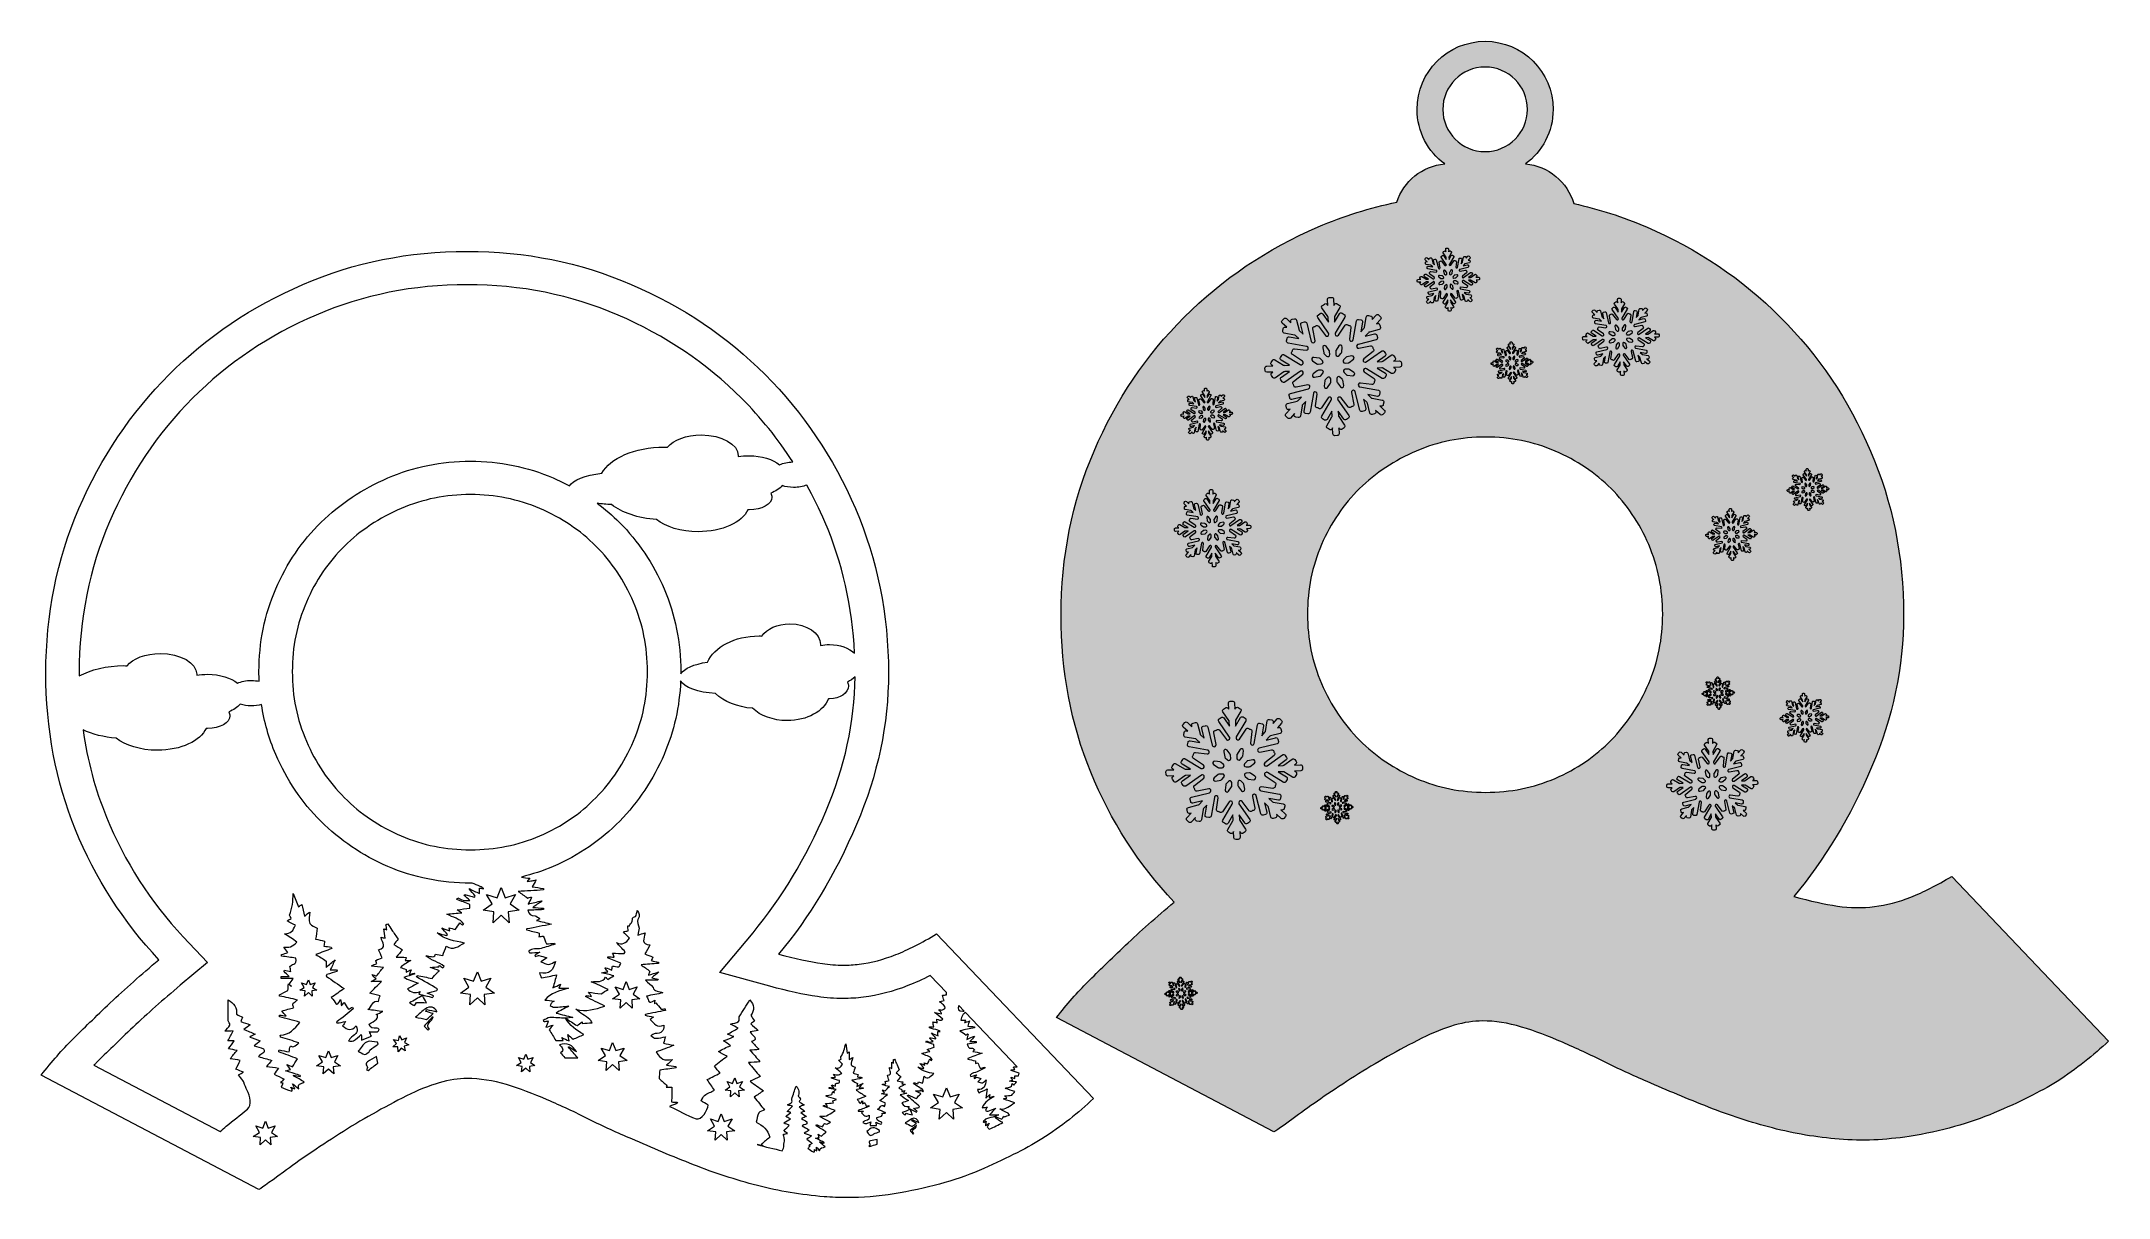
# Model space of a CAD drawing. Header units: millimetres. Extents: x 6 to 192, y -123 to -19.
import ezdxf

# ---------------------------------------------------------------- set-up
doc = ezdxf.new("R2010")
doc.units = ezdxf.units.MM
doc.header["$MEASUREMENT"] = 0
for name, color, linetype in [('engraving', 7, 'Continuous'), ('Layer 1', 7, 'Continuous'), ('Layer 2', 7, 'Continuous')]:
    doc.layers.add(name, color=color, linetype=linetype)

msp = doc.modelspace()

# ---------------------------------------------------------------- hatches: boundary and pattern name
at = {"layer": 'Layer 1'}
h = msp.add_hatch(color=2, dxfattribs=at)
h.dxf.hatch_style = 2
edge = h.paths.add_edge_path()
edge.add_spline(control_points=[(177.81, -93.85), (176.47, -94.66), (175.24, -95.28), (174.13, -95.72), (173.02, -96.15), (171.93, -96.44), (170.85, -96.57), (169.78, -96.71), (168.67, -96.69), (167.52, -96.52), (166.38, -96.36), (165.07, -96.07), (163.59, -95.66), (166.35, -92.37), (168.69, -88.49), (170.6, -84.02), (172.52, -79.55), (173.48, -74.99), (173.48, -70.35), (173.48, -65.11), (172.48, -60.18), (170.5, -55.58), (168.52, -50.97), (165.81, -46.96), (162.38, -43.53), (158.95, -40.1), (154.93, -37.39), (150.33, -35.41), (148.21, -34.5), (146.03, -33.8), (143.78, -33.31), (143.23, -31.37), (141.51, -29.91), (139.44, -29.75), (140.95, -28.64), (141.93, -26.85), (141.93, -24.84), (141.93, -21.46), (139.19, -18.71), (135.81, -18.71), (132.43, -18.71), (129.69, -21.46), (129.69, -24.84), (129.69, -26.85), (130.67, -28.64), (132.17, -29.75), (130.14, -29.91), (128.46, -31.31), (127.87, -33.19), (125.43, -33.69), (123.07, -34.43), (120.78, -35.41), (116.18, -37.39), (112.16, -40.1), (108.73, -43.53), (105.3, -46.96), (102.6, -50.97), (100.61, -55.58), (98.63, -60.18), (97.64, -65.11), (97.64, -70.35), (97.64, -75.39), (98.53, -80.1), (100.31, -84.47), (102.09, -88.84), (104.6, -92.74), (107.82, -96.17), (106.21, -97.52), (104.75, -98.81), (103.44, -100.05), (102.12, -101.3), (101, -102.39), (100.06, -103.33), (99.12, -104.27), (98.17, -105.35), (97.23, -106.56), (97.23, -106.56), (116.8, -116.84), (116.8, -116.84), (116.86, -116.84), (117.61, -116.32), (119.02, -115.28), (120.43, -114.24), (122.11, -113.09), (124.06, -111.85), (126.01, -110.61), (128.03, -109.46), (130.11, -108.42), (132.19, -107.38), (134.01, -106.86), (135.56, -106.86), (136.7, -106.86), (137.88, -107.04), (139.09, -107.41), (140.3, -107.78), (141.52, -108.24), (142.77, -108.78), (144.01, -109.31), (145.27, -109.9), (146.55, -110.54), (147.83, -111.18), (149.1, -111.77), (150.38, -112.31), (152.2, -113.11), (154.04, -113.88), (155.93, -114.62), (157.81, -115.36), (159.73, -115.99), (161.68, -116.49), (163.63, -117), (165.62, -117.33), (167.68, -117.5), (169.73, -117.67), (171.83, -117.58), (173.98, -117.25), (176.87, -116.78), (179.43, -116.07), (181.64, -115.13), (183.86, -114.19), (185.74, -113.25), (187.29, -112.31), (189.04, -111.16), (190.58, -109.95), (191.93, -108.67), (191.93, -108.67), (177.81, -93.85), (177.81, -93.85)], knot_values=[0, 0, 0, 0, 1, 1, 1, 2, 2, 2, 3, 3, 3, 4, 4, 4, 5, 5, 5, 6, 6, 6, 7, 7, 7, 8, 8, 8, 9, 9, 9, 10, 10, 10, 11, 11, 11, 12, 12, 12, 13, 13, 13, 14, 14, 14, 15, 15, 15, 16, 16, 16, 17, 17, 17, 18, 18, 18, 19, 19, 19, 20, 20, 20, 21, 21, 21, 22, 22, 22, 23, 23, 23, 24, 24, 24, 25, 25, 25, 26, 26, 26, 27, 27, 27, 28, 28, 28, 29, 29, 29, 30, 30, 30, 31, 31, 31, 32, 32, 32, 33, 33, 33, 34, 34, 34, 35, 35, 35, 36, 36, 36, 37, 37, 37, 38, 38, 38, 39, 39, 39, 40, 40, 40, 41, 41, 41, 42, 42, 42, 42], degree=3, periodic=1)
edge = h.paths.add_edge_path()
edge.add_spline(control_points=[(132, -24.84), (132, -22.74), (133.71, -21.03), (135.81, -21.03), (137.91, -21.03), (139.62, -22.74), (139.62, -24.84), (139.62, -26.93), (137.91, -28.64), (135.81, -28.64), (133.71, -28.64), (132, -26.93), (132, -24.84)], knot_values=[0, 0, 0, 0, 1, 1, 1, 2, 2, 2, 3, 3, 3, 4, 4, 4, 4], degree=3, periodic=1)
edge = h.paths.add_edge_path()
edge.add_spline(control_points=[(150.53, -76.5), (149.69, -78.46), (148.57, -80.15), (147.15, -81.6), (145.74, -83.04), (144.06, -84.19), (142.11, -85.03), (140.16, -85.87), (138.08, -86.29), (135.86, -86.29), (133.64, -86.29), (131.56, -85.87), (129.61, -85.03), (127.66, -84.19), (125.96, -83.04), (124.51, -81.6), (123.07, -80.15), (121.92, -78.46), (121.08, -76.5), (120.24, -74.56), (119.82, -72.47), (119.82, -70.25), (119.82, -68.03), (120.24, -65.95), (121.08, -64), (121.92, -62.05), (123.07, -60.37), (124.51, -58.96), (125.96, -57.54), (127.66, -56.42), (129.61, -55.58), (131.56, -54.74), (133.64, -54.32), (135.86, -54.32), (138.08, -54.32), (140.16, -54.74), (142.11, -55.58), (144.06, -56.42), (145.74, -57.54), (147.15, -58.96), (148.57, -60.37), (149.69, -62.05), (150.53, -64), (151.37, -65.95), (151.79, -68.03), (151.79, -70.25), (151.79, -72.47), (151.37, -74.56), (150.53, -76.5)], knot_values=[0, 0, 0, 0, 1, 1, 1, 2, 2, 2, 3, 3, 3, 4, 4, 4, 5, 5, 5, 6, 6, 6, 7, 7, 7, 8, 8, 8, 9, 9, 9, 10, 10, 10, 11, 11, 11, 12, 12, 12, 13, 13, 13, 14, 14, 14, 15, 15, 15, 16, 16, 16, 16], degree=3, periodic=1)

# ---------------------------------------------------------------- linework, layer by layer
at = {"layer": 'engraving', "lineweight": 0}
for points, knots in [([(135.31, -39.99), (135.31, -39.95), (135.27, -39.92), (135.23, -39.92), (135.23, -39.92), (134.98, -39.93), (134.98, -39.93), (134.98, -39.93), (135.03, -39.9), (135.03, -39.9), (135.06, -39.87), (135.07, -39.83), (135.05, -39.79), (135.05, -39.79), (134.99, -39.71), (134.99, -39.71), (134.97, -39.67), (134.92, -39.66), (134.88, -39.69), (134.88, -39.69), (134.54, -39.93), (134.54, -39.93), (134.52, -39.94), (134.51, -39.95), (134.49, -39.95), (134.49, -39.95), (134.31, -39.96), (134.31, -39.96), (134.31, -39.96), (134.64, -39.72), (134.64, -39.72), (134.67, -39.7), (134.68, -39.65), (134.66, -39.62), (134.66, -39.62), (134.6, -39.53), (134.6, -39.53), (134.57, -39.5), (134.53, -39.49), (134.49, -39.51), (134.49, -39.51), (133.86, -39.96), (133.86, -39.96), (133.84, -39.97), (133.83, -39.97), (133.82, -39.98), (133.82, -39.98), (133.81, -39.98), (133.81, -39.98), (133.74, -39.98), (133.7, -39.88), (133.76, -39.84), (133.76, -39.84), (134.14, -39.54), (134.14, -39.54), (134.17, -39.51), (134.18, -39.46), (134.15, -39.43), (134.15, -39.43), (134.14, -39.41), (134.14, -39.41), (134.14, -39.4), (134.13, -39.39), (134.13, -39.38), (134.13, -39.38), (134.12, -39.36), (134.12, -39.36), (134.12, -39.32), (134.08, -39.29), (134.03, -39.3), (134.03, -39.3), (133.55, -39.4), (133.55, -39.4), (133.48, -39.41), (133.43, -39.33), (133.48, -39.27), (133.48, -39.27), (133.49, -39.26), (133.49, -39.26), (133.5, -39.25), (133.51, -39.24), (133.53, -39.24), (133.53, -39.24), (134.26, -39.05), (134.26, -39.05), (134.3, -39.04), (134.33, -39), (134.32, -38.96), (134.32, -38.96), (134.3, -38.86), (134.3, -38.86), (134.29, -38.82), (134.24, -38.8), (134.2, -38.81), (134.2, -38.81), (133.82, -38.9), (133.82, -38.9), (133.82, -38.9), (133.95, -38.76), (133.95, -38.76), (133.96, -38.75), (133.97, -38.74), (133.99, -38.73), (133.99, -38.73), (134.39, -38.63), (134.39, -38.63), (134.43, -38.62), (134.46, -38.58), (134.45, -38.54), (134.45, -38.54), (134.42, -38.44), (134.42, -38.44), (134.41, -38.4), (134.37, -38.38), (134.33, -38.39), (134.33, -38.39), (134.28, -38.4), (134.28, -38.4), (134.28, -38.4), (134.45, -38.21), (134.45, -38.21), (134.48, -38.18), (134.48, -38.13), (134.44, -38.1), (134.44, -38.1), (134.37, -38.03), (134.37, -38.03), (134.34, -38), (134.29, -38.01), (134.26, -38.04), (134.26, -38.04), (134.1, -38.22), (134.1, -38.22), (134.1, -38.22), (134.11, -38.16), (134.11, -38.16), (134.11, -38.12), (134.09, -38.08), (134.04, -38.07), (134.04, -38.07), (133.95, -38.06), (133.95, -38.06), (133.9, -38.05), (133.86, -38.08), (133.86, -38.12), (133.86, -38.12), (133.78, -38.54), (133.78, -38.54), (133.78, -38.56), (133.77, -38.57), (133.76, -38.58), (133.76, -38.58), (133.64, -38.72), (133.64, -38.72), (133.64, -38.72), (133.71, -38.32), (133.71, -38.32), (133.71, -38.28), (133.69, -38.24), (133.64, -38.23), (133.64, -38.23), (133.55, -38.21), (133.55, -38.21), (133.5, -38.21), (133.46, -38.23), (133.46, -38.28), (133.46, -38.28), (133.32, -39.05), (133.32, -39.05), (133.32, -39.06), (133.31, -39.08), (133.3, -39.09), (133.3, -39.09), (133.3, -39.09), (133.3, -39.09), (133.25, -39.14), (133.16, -39.1), (133.17, -39.03), (133.17, -39.03), (133.23, -38.54), (133.23, -38.54), (133.23, -38.5), (133.2, -38.46), (133.16, -38.46), (133.16, -38.46), (133.14, -38.46), (133.14, -38.46), (133.13, -38.46), (133.12, -38.45), (133.11, -38.44), (133.11, -38.44), (133.09, -38.43), (133.09, -38.43), (133.06, -38.41), (133.01, -38.42), (132.99, -38.45), (132.99, -38.45), (132.72, -38.86), (132.72, -38.86), (132.68, -38.93), (132.58, -38.9), (132.58, -38.82), (132.58, -38.82), (132.58, -38.81), (132.58, -38.81), (132.57, -38.8), (132.58, -38.78), (132.59, -38.77), (132.59, -38.77), (132.98, -38.11), (132.98, -38.11), (133, -38.08), (132.99, -38.03), (132.95, -38.01), (132.95, -38.01), (132.87, -37.96), (132.87, -37.96), (132.83, -37.93), (132.78, -37.95), (132.76, -37.98), (132.76, -37.98), (132.56, -38.33), (132.56, -38.33), (132.56, -38.33), (132.55, -38.13), (132.55, -38.13), (132.55, -38.11), (132.55, -38.1), (132.56, -38.09), (132.56, -38.09), (132.77, -37.72), (132.77, -37.72), (132.79, -37.69), (132.78, -37.64), (132.75, -37.62), (132.75, -37.62), (132.66, -37.57), (132.66, -37.57), (132.62, -37.54), (132.58, -37.56), (132.55, -37.59), (132.55, -37.59), (132.53, -37.64), (132.53, -37.64), (132.53, -37.64), (132.52, -37.38), (132.52, -37.38), (132.52, -37.34), (132.48, -37.31), (132.44, -37.31), (132.44, -37.31), (132.34, -37.31), (132.34, -37.31), (132.3, -37.31), (132.26, -37.35), (132.26, -37.39), (132.26, -37.39), (132.27, -37.64), (132.27, -37.64), (132.27, -37.64), (132.24, -37.6), (132.24, -37.6), (132.22, -37.56), (132.17, -37.55), (132.14, -37.58), (132.14, -37.58), (132.05, -37.63), (132.05, -37.63), (132.02, -37.66), (132.01, -37.71), (132.04, -37.74), (132.04, -37.74), (132.28, -38.1), (132.28, -38.1), (132.29, -38.11), (132.29, -38.12), (132.29, -38.14), (132.29, -38.14), (132.3, -38.33), (132.3, -38.33), (132.3, -38.33), (132.07, -37.99), (132.07, -37.99), (132.05, -37.96), (132, -37.95), (131.96, -37.97), (131.96, -37.97), (131.88, -38.03), (131.88, -38.03), (131.85, -38.06), (131.84, -38.1), (131.86, -38.14), (131.86, -38.14), (132.31, -38.78), (132.31, -38.78), (132.32, -38.79), (132.32, -38.81), (132.32, -38.82), (132.32, -38.82), (132.32, -38.82), (132.32, -38.82), (132.32, -38.9), (132.23, -38.93), (132.18, -38.87), (132.18, -38.87), (131.89, -38.49), (131.89, -38.49), (131.86, -38.46), (131.82, -38.45), (131.78, -38.48), (131.78, -38.48), (131.77, -38.49), (131.77, -38.49), (131.76, -38.5), (131.75, -38.51), (131.73, -38.51), (131.73, -38.51), (131.72, -38.51), (131.72, -38.51), (131.67, -38.52), (131.65, -38.56), (131.66, -38.6), (131.66, -38.6), (131.75, -39.09), (131.75, -39.09), (131.77, -39.16), (131.68, -39.21), (131.62, -39.16), (131.62, -39.16), (131.62, -39.15), (131.62, -39.15), (131.61, -39.14), (131.6, -39.13), (131.6, -39.12), (131.6, -39.12), (131.41, -38.37), (131.41, -38.37), (131.4, -38.33), (131.36, -38.3), (131.32, -38.31), (131.32, -38.31), (131.22, -38.34), (131.22, -38.34), (131.18, -38.35), (131.16, -38.39), (131.17, -38.43), (131.17, -38.43), (131.26, -38.82), (131.26, -38.82), (131.26, -38.82), (131.12, -38.69), (131.12, -38.69), (131.11, -38.68), (131.1, -38.66), (131.1, -38.65), (131.1, -38.65), (131, -38.24), (131, -38.24), (130.99, -38.2), (130.94, -38.17), (130.9, -38.18), (130.9, -38.18), (130.81, -38.21), (130.81, -38.21), (130.76, -38.22), (130.74, -38.26), (130.75, -38.3), (130.75, -38.3), (130.76, -38.35), (130.76, -38.35), (130.76, -38.35), (130.58, -38.18), (130.58, -38.18), (130.55, -38.15), (130.5, -38.15), (130.47, -38.18), (130.47, -38.18), (130.4, -38.26), (130.4, -38.26), (130.37, -38.29), (130.37, -38.34), (130.4, -38.37), (130.4, -38.37), (130.59, -38.54), (130.59, -38.54), (130.59, -38.54), (130.53, -38.53), (130.53, -38.53), (130.49, -38.52), (130.45, -38.55), (130.44, -38.59), (130.44, -38.59), (130.43, -38.69), (130.43, -38.69), (130.42, -38.73), (130.45, -38.77), (130.49, -38.78), (130.49, -38.78), (130.91, -38.85), (130.91, -38.85), (130.92, -38.86), (130.94, -38.86), (130.95, -38.87), (130.95, -38.87), (131.09, -39), (131.09, -39), (131.09, -39), (130.69, -38.93), (130.69, -38.93), (130.65, -38.92), (130.61, -38.95), (130.6, -38.99), (130.6, -38.99), (130.58, -39.09), (130.58, -39.09), (130.57, -39.13), (130.6, -39.17), (130.64, -39.18), (130.64, -39.18), (131.41, -39.32), (131.41, -39.32), (131.42, -39.32), (131.43, -39.33), (131.45, -39.34), (131.45, -39.34), (131.45, -39.34), (131.45, -39.34), (131.5, -39.39), (131.46, -39.49), (131.39, -39.48), (131.39, -39.48), (130.91, -39.42), (130.91, -39.42), (130.87, -39.41), (130.83, -39.44), (130.83, -39.48), (130.83, -39.48), (130.82, -39.5), (130.82, -39.5), (130.82, -39.51), (130.82, -39.53), (130.81, -39.54), (130.81, -39.54), (130.8, -39.55), (130.8, -39.55), (130.78, -39.59), (130.79, -39.63), (130.82, -39.66), (130.82, -39.66), (131.23, -39.94), (131.23, -39.94), (131.29, -39.98), (131.26, -40.07), (131.19, -40.08), (131.19, -40.08), (131.18, -40.08), (131.18, -40.08), (131.16, -40.08), (131.15, -40.07), (131.14, -40.07), (131.14, -40.07), (130.49, -39.67), (130.49, -39.67), (130.45, -39.65), (130.4, -39.66), (130.38, -39.7), (130.38, -39.7), (130.33, -39.78), (130.33, -39.78), (130.31, -39.82), (130.32, -39.87), (130.35, -39.89), (130.35, -39.89), (130.7, -40.1), (130.7, -40.1), (130.7, -40.1), (130.5, -40.1), (130.5, -40.1), (130.49, -40.1), (130.47, -40.1), (130.46, -40.09), (130.46, -40.09), (130.1, -39.88), (130.1, -39.88), (130.07, -39.85), (130.02, -39.86), (130, -39.9), (130, -39.9), (129.94, -39.99), (129.94, -39.99), (129.92, -40.02), (129.93, -40.07), (129.97, -40.09), (129.97, -40.09), (130.02, -40.12), (130.02, -40.12), (130.02, -40.12), (129.76, -40.13), (129.76, -40.13), (129.72, -40.13), (129.69, -40.17), (129.69, -40.21), (129.69, -40.21), (129.69, -40.31), (129.69, -40.31), (129.7, -40.36), (129.73, -40.39), (129.77, -40.39), (129.77, -40.39), (130.02, -40.38), (130.02, -40.38), (130.02, -40.38), (129.98, -40.41), (129.98, -40.41), (129.94, -40.43), (129.93, -40.48), (129.96, -40.52), (129.96, -40.52), (130.01, -40.6), (130.01, -40.6), (130.04, -40.63), (130.09, -40.64), (130.12, -40.62), (130.12, -40.62), (130.47, -40.37), (130.47, -40.37), (130.48, -40.36), (130.5, -40.36), (130.51, -40.36), (130.51, -40.36), (130.7, -40.35), (130.7, -40.35), (130.7, -40.35), (130.37, -40.59), (130.37, -40.59), (130.33, -40.61), (130.32, -40.66), (130.35, -40.69), (130.35, -40.69), (130.41, -40.77), (130.41, -40.77), (130.43, -40.81), (130.48, -40.82), (130.51, -40.79), (130.51, -40.79), (131.15, -40.35), (131.15, -40.35), (131.16, -40.34), (131.17, -40.33), (131.19, -40.33), (131.19, -40.33), (131.19, -40.33), (131.19, -40.33), (131.27, -40.33), (131.3, -40.42), (131.24, -40.47), (131.24, -40.47), (130.86, -40.77), (130.86, -40.77), (130.83, -40.8), (130.82, -40.84), (130.85, -40.88), (130.85, -40.88), (130.86, -40.89), (130.86, -40.89), (130.87, -40.9), (130.87, -40.91), (130.88, -40.93), (130.88, -40.93), (130.88, -40.94), (130.88, -40.94), (130.89, -40.99), (130.93, -41.01), (130.97, -41.01), (130.97, -41.01), (131.45, -40.91), (131.45, -40.91), (131.52, -40.9), (131.57, -40.98), (131.52, -41.04), (131.52, -41.04), (131.52, -41.05), (131.52, -41.05), (131.51, -41.06), (131.49, -41.07), (131.48, -41.07), (131.48, -41.07), (130.74, -41.25), (130.74, -41.25), (130.7, -41.26), (130.67, -41.31), (130.69, -41.35), (130.69, -41.35), (130.71, -41.44), (130.71, -41.44), (130.72, -41.49), (130.76, -41.51), (130.8, -41.5), (130.8, -41.5), (131.19, -41.4), (131.19, -41.4), (131.19, -41.4), (131.06, -41.55), (131.06, -41.55), (131.05, -41.56), (131.03, -41.57), (131.02, -41.57), (131.02, -41.57), (130.61, -41.67), (130.61, -41.67), (130.57, -41.68), (130.55, -41.73), (130.56, -41.77), (130.56, -41.77), (130.58, -41.87), (130.58, -41.87), (130.59, -41.91), (130.63, -41.93), (130.68, -41.92), (130.68, -41.92), (130.73, -41.91), (130.73, -41.91), (130.73, -41.91), (130.56, -42.1), (130.56, -42.1), (130.53, -42.13), (130.53, -42.18), (130.56, -42.21), (130.56, -42.21), (130.63, -42.27), (130.63, -42.27), (130.66, -42.3), (130.71, -42.3), (130.74, -42.27), (130.74, -42.27), (130.91, -42.09), (130.91, -42.09), (130.91, -42.09), (130.9, -42.14), (130.9, -42.14), (130.89, -42.19), (130.92, -42.23), (130.96, -42.23), (130.96, -42.23), (131.06, -42.25), (131.06, -42.25), (131.1, -42.26), (131.14, -42.23), (131.15, -42.19), (131.15, -42.19), (131.22, -41.76), (131.22, -41.76), (131.22, -41.75), (131.23, -41.74), (131.24, -41.72), (131.24, -41.72), (131.37, -41.59), (131.37, -41.59), (131.37, -41.59), (131.3, -41.99), (131.3, -41.99), (131.29, -42.03), (131.32, -42.07), (131.36, -42.08), (131.36, -42.08), (131.46, -42.09), (131.46, -42.09), (131.5, -42.1), (131.54, -42.07), (131.55, -42.03), (131.55, -42.03), (131.68, -41.26), (131.68, -41.26), (131.68, -41.24), (131.69, -41.23), (131.7, -41.22), (131.7, -41.22), (131.7, -41.22), (131.7, -41.22), (131.75, -41.16), (131.84, -41.21), (131.83, -41.28), (131.83, -41.28), (131.78, -41.76), (131.78, -41.76), (131.77, -41.8), (131.8, -41.84), (131.84, -41.85), (131.84, -41.85), (131.86, -41.85), (131.86, -41.85), (131.87, -41.85), (131.89, -41.86), (131.9, -41.86), (131.9, -41.86), (131.91, -41.87), (131.91, -41.87), (131.95, -41.9), (131.99, -41.89), (132.02, -41.85), (132.02, -41.85), (132.29, -41.44), (132.29, -41.44), (132.33, -41.38), (132.43, -41.41), (132.43, -41.48), (132.43, -41.48), (132.43, -41.49), (132.43, -41.49), (132.43, -41.51), (132.43, -41.52), (132.42, -41.54), (132.42, -41.54), (132.03, -42.19), (132.03, -42.19), (132.01, -42.23), (132.02, -42.28), (132.05, -42.3), (132.05, -42.3), (132.14, -42.35), (132.14, -42.35), (132.18, -42.37), (132.22, -42.36), (132.25, -42.32), (132.25, -42.32), (132.45, -41.98), (132.45, -41.98), (132.45, -41.98), (132.46, -42.18), (132.46, -42.18), (132.46, -42.19), (132.45, -42.21), (132.45, -42.22), (132.45, -42.22), (132.23, -42.58), (132.23, -42.58), (132.21, -42.62), (132.22, -42.67), (132.26, -42.69), (132.26, -42.69), (132.34, -42.74), (132.34, -42.74), (132.38, -42.76), (132.43, -42.75), (132.45, -42.71), (132.45, -42.71), (132.48, -42.67), (132.48, -42.67), (132.48, -42.67), (132.49, -42.92), (132.49, -42.92), (132.49, -42.97), (132.53, -43), (132.57, -43), (132.57, -43), (132.67, -42.99), (132.67, -42.99), (132.71, -42.99), (132.74, -42.96), (132.74, -42.91), (132.74, -42.91), (132.73, -42.67), (132.73, -42.67), (132.73, -42.67), (132.76, -42.71), (132.76, -42.71), (132.79, -42.75), (132.83, -42.75), (132.87, -42.73), (132.87, -42.73), (132.95, -42.67), (132.95, -42.67), (132.99, -42.65), (132.99, -42.6), (132.97, -42.57), (132.97, -42.57), (132.72, -42.21), (132.72, -42.21), (132.72, -42.2), (132.71, -42.19), (132.71, -42.17), (132.71, -42.17), (132.7, -41.98), (132.7, -41.98), (132.7, -41.98), (132.93, -42.31), (132.93, -42.31), (132.96, -42.35), (133.01, -42.36), (133.04, -42.33), (133.04, -42.33), (133.12, -42.28), (133.12, -42.28), (133.16, -42.25), (133.17, -42.2), (133.14, -42.17), (133.14, -42.17), (132.7, -41.53), (132.7, -41.53), (132.69, -41.51), (132.68, -41.5), (132.68, -41.48), (132.68, -41.48), (132.68, -41.48), (132.68, -41.48), (132.68, -41.41), (132.78, -41.37), (132.82, -41.43), (132.82, -41.43), (133.11, -41.81), (133.11, -41.81), (133.14, -41.85), (133.19, -41.85), (133.22, -41.83), (133.22, -41.83), (133.24, -41.81), (133.24, -41.81), (133.25, -41.81), (133.26, -41.8), (133.27, -41.8), (133.27, -41.8), (133.29, -41.8), (133.29, -41.8), (133.33, -41.79), (133.36, -41.75), (133.35, -41.71), (133.35, -41.71), (133.25, -41.22), (133.25, -41.22), (133.24, -41.15), (133.33, -41.1), (133.38, -41.15), (133.38, -41.15), (133.39, -41.15), (133.39, -41.15), (133.4, -41.16), (133.41, -41.18), (133.41, -41.19), (133.41, -41.19), (133.59, -41.94), (133.59, -41.94), (133.6, -41.98), (133.65, -42.01), (133.69, -42), (133.69, -42), (133.78, -41.97), (133.78, -41.97), (133.82, -41.96), (133.85, -41.92), (133.84, -41.88), (133.84, -41.88), (133.74, -41.49), (133.74, -41.49), (133.74, -41.49), (133.89, -41.62), (133.89, -41.62), (133.9, -41.63), (133.9, -41.64), (133.91, -41.66), (133.91, -41.66), (134.01, -42.07), (134.01, -42.07), (134.02, -42.11), (134.06, -42.14), (134.1, -42.12), (134.1, -42.12), (134.2, -42.1), (134.2, -42.1), (134.24, -42.09), (134.27, -42.05), (134.26, -42.01), (134.26, -42.01), (134.24, -41.95), (134.24, -41.95), (134.24, -41.95), (134.43, -42.13), (134.43, -42.13), (134.46, -42.16), (134.51, -42.16), (134.54, -42.12), (134.54, -42.12), (134.6, -42.05), (134.6, -42.05), (134.63, -42.02), (134.63, -41.97), (134.6, -41.94), (134.6, -41.94), (134.42, -41.77), (134.42, -41.77), (134.42, -41.77), (134.47, -41.78), (134.47, -41.78), (134.51, -41.79), (134.55, -41.76), (134.56, -41.72), (134.56, -41.72), (134.58, -41.62), (134.58, -41.62), (134.59, -41.58), (134.56, -41.54), (134.52, -41.53), (134.52, -41.53), (134.1, -41.45), (134.1, -41.45), (134.08, -41.45), (134.07, -41.44), (134.06, -41.43), (134.06, -41.43), (133.92, -41.3), (133.92, -41.3), (133.92, -41.3), (134.32, -41.38), (134.32, -41.38), (134.36, -41.38), (134.4, -41.36), (134.41, -41.31), (134.41, -41.31), (134.42, -41.21), (134.42, -41.21), (134.43, -41.17), (134.4, -41.13), (134.36, -41.13), (134.36, -41.13), (133.6, -40.99), (133.6, -40.99), (133.58, -40.98), (133.57, -40.98), (133.56, -40.97), (133.56, -40.97), (133.56, -40.96), (133.56, -40.96), (133.5, -40.91), (133.54, -40.82), (133.62, -40.83), (133.62, -40.83), (134.09, -40.89), (134.09, -40.89), (134.14, -40.9), (134.17, -40.87), (134.18, -40.82), (134.18, -40.82), (134.18, -40.81), (134.18, -40.81), (134.18, -40.79), (134.19, -40.78), (134.19, -40.77), (134.19, -40.77), (134.21, -40.76), (134.21, -40.76), (134.23, -40.72), (134.22, -40.67), (134.18, -40.65), (134.18, -40.65), (133.77, -40.37), (133.77, -40.37), (133.71, -40.33), (133.74, -40.23), (133.82, -40.23), (133.82, -40.23), (133.82, -40.23), (133.82, -40.23), (133.84, -40.23), (133.85, -40.23), (133.87, -40.24), (133.87, -40.24), (134.52, -40.64), (134.52, -40.64), (134.56, -40.66), (134.6, -40.65), (134.63, -40.61), (134.63, -40.61), (134.68, -40.53), (134.68, -40.53), (134.7, -40.49), (134.69, -40.44), (134.65, -40.42), (134.65, -40.42), (134.31, -40.21), (134.31, -40.21), (134.31, -40.21), (134.5, -40.2), (134.5, -40.2), (134.52, -40.2), (134.53, -40.21), (134.55, -40.22), (134.55, -40.22), (134.9, -40.43), (134.9, -40.43), (134.94, -40.45), (134.99, -40.44), (135.01, -40.41), (135.01, -40.41), (135.06, -40.32), (135.06, -40.32), (135.08, -40.28), (135.07, -40.24), (135.03, -40.21), (135.03, -40.21), (134.99, -40.19), (134.99, -40.19), (134.99, -40.19), (135.24, -40.18), (135.24, -40.18), (135.28, -40.17), (135.32, -40.14), (135.31, -40.1), (135.31, -40.1), (135.31, -39.99), (135.31, -39.99)], [0, 0, 0, 0, 1, 1, 1, 2, 2, 2, 3, 3, 3, 4, 4, 4, 5, 5, 5, 6, 6, 6, 7, 7, 7, 8, 8, 8, 9, 9, 9, 10, 10, 10, 11, 11, 11, 12, 12, 12, 13, 13, 13, 14, 14, 14, 15, 15, 15, 16, 16, 16, 17, 17, 17, 18, 18, 18, 19, 19, 19, 20, 20, 20, 21, 21, 21, 22, 22, 22, 23, 23, 23, 24, 24, 24, 25, 25, 25, 26, 26, 26, 27, 27, 27, 28, 28, 28, 29, 29, 29, 30, 30, 30, 31, 31, 31, 32, 32, 32, 33, 33, 33, 34, 34, 34, 35, 35, 35, 36, 36, 36, 37, 37, 37, 38, 38, 38, 39, 39, 39, 40, 40, 40, 41, 41, 41, 42, 42, 42, 43, 43, 43, 44, 44, 44, 45, 45, 45, 46, 46, 46, 47, 47, 47, 48, 48, 48, 49, 49, 49, 50, 50, 50, 51, 51, 51, 52, 52, 52, 53, 53, 53, 54, 54, 54, 55, 55, 55, 56, 56, 56, 57, 57, 57, 58, 58, 58, 59, 59, 59, 60, 60, 60, 61, 61, 61, 62, 62, 62, 63, 63, 63, 64, 64, 64, 65, 65, 65, 66, 66, 66, 67, 67, 67, 68, 68, 68, 69, 69, 69, 70, 70, 70, 71, 71, 71, 72, 72, 72, 73, 73, 73, 74, 74, 74, 75, 75, 75, 76, 76, 76, 77, 77, 77, 78, 78, 78, 79, 79, 79, 80, 80, 80, 81, 81, 81, 82, 82, 82, 83, 83, 83, 84, 84, 84, 85, 85, 85, 86, 86, 86, 87, 87, 87, 88, 88, 88, 89, 89, 89, 90, 90, 90, 91, 91, 91, 92, 92, 92, 93, 93, 93, 94, 94, 94, 95, 95, 95, 96, 96, 96, 97, 97, 97, 98, 98, 98, 99, 99, 99, 100, 100, 100, 101, 101, 101, 102, 102, 102, 103, 103, 103, 104, 104, 104, 105, 105, 105, 106, 106, 106, 107, 107, 107, 108, 108, 108, 109, 109, 109, 110, 110, 110, 111, 111, 111, 112, 112, 112, 113, 113, 113, 114, 114, 114, 115, 115, 115, 116, 116, 116, 117, 117, 117, 118, 118, 118, 119, 119, 119, 120, 120, 120, 121, 121, 121, 122, 122, 122, 123, 123, 123, 124, 124, 124, 125, 125, 125, 126, 126, 126, 127, 127, 127, 128, 128, 128, 129, 129, 129, 130, 130, 130, 131, 131, 131, 132, 132, 132, 133, 133, 133, 134, 134, 134, 135, 135, 135, 136, 136, 136, 137, 137, 137, 138, 138, 138, 139, 139, 139, 140, 140, 140, 141, 141, 141, 142, 142, 142, 143, 143, 143, 144, 144, 144, 145, 145, 145, 146, 146, 146, 147, 147, 147, 148, 148, 148, 149, 149, 149, 150, 150, 150, 151, 151, 151, 152, 152, 152, 153, 153, 153, 154, 154, 154, 155, 155, 155, 156, 156, 156, 157, 157, 157, 158, 158, 158, 159, 159, 159, 160, 160, 160, 161, 161, 161, 162, 162, 162, 163, 163, 163, 164, 164, 164, 165, 165, 165, 166, 166, 166, 167, 167, 167, 168, 168, 168, 169, 169, 169, 170, 170, 170, 171, 171, 171, 172, 172, 172, 173, 173, 173, 174, 174, 174, 175, 175, 175, 176, 176, 176, 177, 177, 177, 178, 178, 178, 179, 179, 179, 180, 180, 180, 181, 181, 181, 182, 182, 182, 183, 183, 183, 184, 184, 184, 185, 185, 185, 186, 186, 186, 187, 187, 187, 188, 188, 188, 189, 189, 189, 190, 190, 190, 191, 191, 191, 192, 192, 192, 193, 193, 193, 194, 194, 194, 195, 195, 195, 196, 196, 196, 197, 197, 197, 198, 198, 198, 199, 199, 199, 200, 200, 200, 201, 201, 201, 202, 202, 202, 203, 203, 203, 204, 204, 204, 205, 205, 205, 206, 206, 206, 207, 207, 207, 208, 208, 208, 209, 209, 209, 210, 210, 210, 211, 211, 211, 212, 212, 212, 213, 213, 213, 214, 214, 214, 215, 215, 215, 216, 216, 216, 217, 217, 217, 218, 218, 218, 219, 219, 219, 220, 220, 220, 221, 221, 221, 222, 222, 222, 223, 223, 223, 224, 224, 224, 225, 225, 225, 226, 226, 226, 227, 227, 227, 228, 228, 228, 229, 229, 229, 230, 230, 230, 231, 231, 231, 232, 232, 232, 233, 233, 233, 234, 234, 234, 235, 235, 235, 236, 236, 236, 237, 237, 237, 238, 238, 238, 239, 239, 239, 240, 240, 240, 241, 241, 241, 242, 242, 242, 243, 243, 243, 244, 244, 244, 245, 245, 245, 246, 246, 246, 247, 247, 247, 248, 248, 248, 249, 249, 249, 250, 250, 250, 251, 251, 251, 252, 252, 252, 253, 253, 253, 254, 254, 254, 255, 255, 255, 256, 256, 256, 257, 257, 257, 258, 258, 258, 259, 259, 259, 260, 260, 260, 261, 261, 261, 262, 262, 262, 263, 263, 263, 264, 264, 264, 265, 265, 265, 266, 266, 266, 267, 267, 267, 268, 268, 268, 269, 269, 269, 270, 270, 270, 271, 271, 271, 272, 272, 272, 273, 273, 273, 274, 274, 274, 275, 275, 275, 276, 276, 276, 277, 277, 277, 278, 278, 278, 279, 279, 279, 280, 280, 280, 281, 281, 281, 282, 282, 282, 283, 283, 283, 284, 284, 284, 285, 285, 285, 286, 286, 286, 287, 287, 287, 288, 288, 288, 289, 289, 289, 290, 290, 290, 291, 291, 291, 292, 292, 292, 293, 293, 293, 294, 294, 294, 295, 295, 295, 296, 296, 296, 297, 297, 297, 298, 298, 298, 299, 299, 299, 300, 300, 300, 301, 301, 301, 302, 302, 302, 303, 303, 303, 304, 304, 304, 305, 305, 305, 306, 306, 306, 307, 307, 307, 308, 308, 308, 309, 309, 309, 310, 310, 310, 311, 311, 311, 312, 312, 312, 313, 313, 313, 314, 314, 314, 315, 315, 315, 316, 316, 316, 317, 317, 317, 318, 318, 318, 319, 319, 319, 320, 320, 320, 321, 321, 321, 322, 322, 322, 323, 323, 323, 324, 324, 324, 325, 325, 325, 326, 326, 326, 327, 327, 327, 328, 328, 328, 329, 329, 329, 330, 330, 330, 331, 331, 331, 332, 332, 332, 333, 333, 333, 334, 334, 334, 335, 335, 335, 336, 336, 336, 336]), ([(131.83, -40.04), (131.83, -40.04), (131.65, -39.91), (131.65, -39.91), (131.58, -39.87), (131.62, -39.76), (131.7, -39.77), (131.7, -39.77), (131.92, -39.8), (131.92, -39.8), (131.93, -39.8), (131.95, -39.81), (131.96, -39.82), (131.96, -39.82), (132.06, -39.91), (132.06, -39.91), (132.11, -39.96), (132.08, -40.04), (132.01, -40.05), (132.01, -40.05), (131.88, -40.05), (131.88, -40.05), (131.86, -40.05), (131.85, -40.05), (131.83, -40.04)], [0, 0, 0, 0, 1, 1, 1, 2, 2, 2, 3, 3, 3, 4, 4, 4, 5, 5, 5, 6, 6, 6, 7, 7, 7, 8, 8, 8, 8]), ([(132.08, -40.43), (132.08, -40.43), (131.99, -40.53), (131.99, -40.53), (131.98, -40.54), (131.96, -40.55), (131.95, -40.55), (131.95, -40.55), (131.74, -40.59), (131.74, -40.59), (131.66, -40.61), (131.61, -40.51), (131.67, -40.46), (131.67, -40.46), (131.84, -40.32), (131.84, -40.32), (131.86, -40.31), (131.87, -40.31), (131.89, -40.31), (131.89, -40.31), (132.02, -40.3), (132.02, -40.3), (132.09, -40.3), (132.12, -40.38), (132.08, -40.43)], [0, 0, 0, 0, 1, 1, 1, 2, 2, 2, 3, 3, 3, 4, 4, 4, 5, 5, 5, 6, 6, 6, 7, 7, 7, 8, 8, 8, 8]), ([(132.2, -39.32), (132.2, -39.32), (132.33, -39.49), (132.33, -39.49), (132.34, -39.5), (132.35, -39.51), (132.35, -39.53), (132.35, -39.53), (132.36, -39.66), (132.36, -39.66), (132.36, -39.73), (132.28, -39.77), (132.23, -39.72), (132.23, -39.72), (132.13, -39.63), (132.13, -39.63), (132.12, -39.62), (132.11, -39.61), (132.11, -39.59), (132.11, -39.59), (132.07, -39.38), (132.07, -39.38), (132.05, -39.3), (132.16, -39.25), (132.2, -39.32)], [0, 0, 0, 0, 1, 1, 1, 2, 2, 2, 3, 3, 3, 4, 4, 4, 5, 5, 5, 6, 6, 6, 7, 7, 7, 8, 8, 8, 8]), ([(132.4, -40.66), (132.4, -40.66), (132.4, -40.79), (132.4, -40.79), (132.4, -40.8), (132.4, -40.82), (132.39, -40.83), (132.39, -40.83), (132.27, -41.01), (132.27, -41.01), (132.23, -41.08), (132.12, -41.04), (132.13, -40.96), (132.13, -40.96), (132.16, -40.74), (132.16, -40.74), (132.16, -40.73), (132.16, -40.71), (132.18, -40.7), (132.18, -40.7), (132.26, -40.61), (132.26, -40.61), (132.31, -40.56), (132.39, -40.59), (132.4, -40.66)], [0, 0, 0, 0, 1, 1, 1, 2, 2, 2, 3, 3, 3, 4, 4, 4, 5, 5, 5, 6, 6, 6, 7, 7, 7, 8, 8, 8, 8]), ([(132.61, -39.65), (132.61, -39.65), (132.6, -39.52), (132.6, -39.52), (132.6, -39.51), (132.61, -39.49), (132.62, -39.48), (132.62, -39.48), (132.73, -39.3), (132.73, -39.3), (132.78, -39.23), (132.88, -39.27), (132.88, -39.35), (132.88, -39.35), (132.85, -39.56), (132.85, -39.56), (132.85, -39.58), (132.84, -39.59), (132.83, -39.61), (132.83, -39.61), (132.74, -39.7), (132.74, -39.7), (132.7, -39.75), (132.61, -39.72), (132.61, -39.65)], [0, 0, 0, 0, 1, 1, 1, 2, 2, 2, 3, 3, 3, 4, 4, 4, 5, 5, 5, 6, 6, 6, 7, 7, 7, 8, 8, 8, 8]), ([(132.8, -40.99), (132.8, -40.99), (132.67, -40.82), (132.67, -40.82), (132.66, -40.81), (132.66, -40.79), (132.65, -40.78), (132.65, -40.78), (132.65, -40.65), (132.65, -40.65), (132.65, -40.58), (132.73, -40.54), (132.78, -40.59), (132.78, -40.59), (132.87, -40.67), (132.87, -40.67), (132.88, -40.68), (132.89, -40.7), (132.9, -40.71), (132.9, -40.71), (132.94, -40.93), (132.94, -40.93), (132.95, -41.01), (132.85, -41.05), (132.8, -40.99)], [0, 0, 0, 0, 1, 1, 1, 2, 2, 2, 3, 3, 3, 4, 4, 4, 5, 5, 5, 6, 6, 6, 7, 7, 7, 8, 8, 8, 8]), ([(132.93, -39.88), (132.93, -39.88), (133.02, -39.78), (133.02, -39.78), (133.03, -39.77), (133.04, -39.76), (133.06, -39.76), (133.06, -39.76), (133.27, -39.71), (133.27, -39.71), (133.35, -39.7), (133.4, -39.8), (133.33, -39.85), (133.33, -39.85), (133.16, -39.99), (133.16, -39.99), (133.15, -40), (133.13, -40), (133.12, -40), (133.12, -40), (132.99, -40.01), (132.99, -40.01), (132.92, -40.01), (132.88, -39.93), (132.93, -39.88)], [0, 0, 0, 0, 1, 1, 1, 2, 2, 2, 3, 3, 3, 4, 4, 4, 5, 5, 5, 6, 6, 6, 7, 7, 7, 8, 8, 8, 8]), ([(133.17, -40.27), (133.17, -40.27), (133.35, -40.39), (133.35, -40.39), (133.42, -40.44), (133.38, -40.54), (133.3, -40.53), (133.3, -40.53), (133.09, -40.51), (133.09, -40.51), (133.07, -40.5), (133.06, -40.5), (133.04, -40.49), (133.04, -40.49), (132.95, -40.4), (132.95, -40.4), (132.9, -40.35), (132.93, -40.26), (133, -40.26), (133, -40.26), (133.13, -40.26), (133.13, -40.26), (133.14, -40.26), (133.16, -40.26), (133.17, -40.27)], [0, 0, 0, 0, 1, 1, 1, 2, 2, 2, 3, 3, 3, 4, 4, 4, 5, 5, 5, 6, 6, 6, 7, 7, 7, 8, 8, 8, 8]), ([(128.28, -47.63), (128.28, -47.54), (128.2, -47.47), (128.11, -47.47), (128.11, -47.47), (127.57, -47.49), (127.57, -47.49), (127.57, -47.49), (127.67, -47.42), (127.67, -47.42), (127.74, -47.37), (127.76, -47.26), (127.71, -47.19), (127.71, -47.19), (127.58, -47.01), (127.58, -47.01), (127.53, -46.93), (127.42, -46.91), (127.35, -46.96), (127.35, -46.96), (126.59, -47.5), (126.59, -47.5), (126.56, -47.52), (126.53, -47.53), (126.5, -47.53), (126.5, -47.53), (126.08, -47.55), (126.08, -47.55), (126.08, -47.55), (126.81, -47.04), (126.81, -47.04), (126.88, -46.98), (126.9, -46.88), (126.85, -46.8), (126.85, -46.8), (126.73, -46.62), (126.73, -46.62), (126.67, -46.54), (126.57, -46.53), (126.49, -46.58), (126.49, -46.58), (125.1, -47.56), (125.1, -47.56), (125.08, -47.58), (125.04, -47.59), (125.01, -47.59), (125.01, -47.59), (125, -47.59), (125, -47.59), (124.84, -47.6), (124.76, -47.39), (124.89, -47.29), (124.89, -47.29), (125.72, -46.63), (125.72, -46.63), (125.8, -46.58), (125.81, -46.47), (125.75, -46.4), (125.75, -46.4), (125.73, -46.36), (125.73, -46.36), (125.71, -46.34), (125.7, -46.32), (125.7, -46.29), (125.7, -46.29), (125.69, -46.25), (125.69, -46.25), (125.67, -46.16), (125.58, -46.1), (125.49, -46.12), (125.49, -46.12), (124.44, -46.33), (124.44, -46.33), (124.28, -46.36), (124.17, -46.17), (124.28, -46.05), (124.28, -46.05), (124.3, -46.03), (124.3, -46.03), (124.32, -46), (124.35, -45.99), (124.38, -45.98), (124.38, -45.98), (125.99, -45.57), (125.99, -45.57), (126.08, -45.55), (126.14, -45.46), (126.11, -45.37), (126.11, -45.37), (126.06, -45.16), (126.06, -45.16), (126.04, -45.07), (125.95, -45.01), (125.86, -45.03), (125.86, -45.03), (125.01, -45.24), (125.01, -45.24), (125.01, -45.24), (125.3, -44.93), (125.3, -44.93), (125.33, -44.9), (125.36, -44.88), (125.39, -44.88), (125.39, -44.88), (126.27, -44.65), (126.27, -44.65), (126.36, -44.63), (126.42, -44.54), (126.39, -44.45), (126.39, -44.45), (126.34, -44.24), (126.34, -44.24), (126.32, -44.15), (126.23, -44.09), (126.13, -44.11), (126.13, -44.11), (126.02, -44.14), (126.02, -44.14), (126.02, -44.14), (126.4, -43.73), (126.4, -43.73), (126.46, -43.66), (126.46, -43.55), (126.39, -43.49), (126.39, -43.49), (126.23, -43.34), (126.23, -43.34), (126.16, -43.28), (126.05, -43.28), (125.99, -43.35), (125.99, -43.35), (125.63, -43.75), (125.63, -43.75), (125.63, -43.75), (125.65, -43.63), (125.65, -43.63), (125.66, -43.54), (125.6, -43.45), (125.51, -43.43), (125.51, -43.43), (125.3, -43.39), (125.3, -43.39), (125.21, -43.38), (125.12, -43.44), (125.1, -43.53), (125.1, -43.53), (124.94, -44.46), (124.94, -44.46), (124.93, -44.49), (124.92, -44.52), (124.9, -44.55), (124.9, -44.55), (124.62, -44.85), (124.62, -44.85), (124.62, -44.85), (124.77, -43.97), (124.77, -43.97), (124.79, -43.88), (124.73, -43.79), (124.64, -43.78), (124.64, -43.78), (124.42, -43.74), (124.42, -43.74), (124.33, -43.72), (124.24, -43.78), (124.23, -43.87), (124.23, -43.87), (123.93, -45.56), (123.93, -45.56), (123.93, -45.59), (123.91, -45.62), (123.89, -45.65), (123.89, -45.65), (123.89, -45.65), (123.89, -45.65), (123.78, -45.77), (123.58, -45.68), (123.6, -45.51), (123.6, -45.51), (123.73, -44.46), (123.73, -44.46), (123.74, -44.37), (123.67, -44.28), (123.58, -44.27), (123.58, -44.27), (123.54, -44.27), (123.54, -44.27), (123.51, -44.26), (123.49, -44.26), (123.47, -44.24), (123.47, -44.24), (123.43, -44.22), (123.43, -44.22), (123.36, -44.16), (123.25, -44.19), (123.2, -44.26), (123.2, -44.26), (122.61, -45.16), (122.61, -45.16), (122.52, -45.29), (122.31, -45.23), (122.3, -45.07), (122.3, -45.07), (122.3, -45.05), (122.3, -45.05), (122.3, -45.02), (122.31, -44.99), (122.32, -44.96), (122.32, -44.96), (123.18, -43.52), (123.18, -43.52), (123.22, -43.44), (123.2, -43.34), (123.12, -43.29), (123.12, -43.29), (122.93, -43.17), (122.93, -43.17), (122.85, -43.12), (122.75, -43.15), (122.7, -43.23), (122.7, -43.23), (122.26, -43.98), (122.26, -43.98), (122.26, -43.98), (122.24, -43.55), (122.24, -43.55), (122.24, -43.52), (122.24, -43.48), (122.26, -43.46), (122.26, -43.46), (122.73, -42.67), (122.73, -42.67), (122.78, -42.59), (122.75, -42.48), (122.67, -42.44), (122.67, -42.44), (122.49, -42.32), (122.49, -42.32), (122.41, -42.27), (122.3, -42.3), (122.25, -42.38), (122.25, -42.38), (122.19, -42.48), (122.19, -42.48), (122.19, -42.48), (122.17, -41.92), (122.17, -41.92), (122.17, -41.83), (122.09, -41.75), (122, -41.76), (122, -41.76), (121.78, -41.77), (121.78, -41.77), (121.69, -41.77), (121.61, -41.85), (121.62, -41.94), (121.62, -41.94), (121.64, -42.48), (121.64, -42.48), (121.64, -42.48), (121.57, -42.39), (121.57, -42.39), (121.52, -42.31), (121.41, -42.29), (121.34, -42.35), (121.34, -42.35), (121.16, -42.47), (121.16, -42.47), (121.08, -42.52), (121.07, -42.63), (121.12, -42.7), (121.12, -42.7), (121.65, -43.48), (121.65, -43.48), (121.67, -43.51), (121.68, -43.54), (121.68, -43.57), (121.68, -43.57), (121.7, -43.98), (121.7, -43.98), (121.7, -43.98), (121.2, -43.25), (121.2, -43.25), (121.14, -43.18), (121.04, -43.16), (120.96, -43.21), (120.96, -43.21), (120.78, -43.34), (120.78, -43.34), (120.71, -43.39), (120.69, -43.5), (120.74, -43.57), (120.74, -43.57), (121.71, -44.98), (121.71, -44.98), (121.73, -45.01), (121.74, -45.04), (121.74, -45.07), (121.74, -45.07), (121.74, -45.07), (121.74, -45.07), (121.75, -45.24), (121.54, -45.31), (121.44, -45.18), (121.44, -45.18), (120.8, -44.35), (120.8, -44.35), (120.74, -44.28), (120.64, -44.26), (120.56, -44.32), (120.56, -44.32), (120.53, -44.35), (120.53, -44.35), (120.51, -44.36), (120.49, -44.37), (120.46, -44.38), (120.46, -44.38), (120.42, -44.39), (120.42, -44.39), (120.33, -44.41), (120.27, -44.49), (120.29, -44.59), (120.29, -44.59), (120.5, -45.65), (120.5, -45.65), (120.53, -45.81), (120.34, -45.91), (120.22, -45.8), (120.22, -45.8), (120.21, -45.79), (120.21, -45.79), (120.18, -45.77), (120.17, -45.74), (120.16, -45.71), (120.16, -45.71), (119.75, -44.08), (119.75, -44.08), (119.73, -43.99), (119.64, -43.93), (119.55, -43.95), (119.55, -43.95), (119.34, -44.01), (119.34, -44.01), (119.25, -44.03), (119.19, -44.12), (119.22, -44.21), (119.22, -44.21), (119.43, -45.06), (119.43, -45.06), (119.43, -45.06), (119.11, -44.77), (119.11, -44.77), (119.09, -44.75), (119.07, -44.72), (119.07, -44.69), (119.07, -44.69), (118.84, -43.79), (118.84, -43.79), (118.82, -43.7), (118.73, -43.65), (118.64, -43.67), (118.64, -43.67), (118.43, -43.72), (118.43, -43.72), (118.34, -43.74), (118.28, -43.84), (118.31, -43.93), (118.31, -43.93), (118.33, -44.04), (118.33, -44.04), (118.33, -44.04), (117.93, -43.66), (117.93, -43.66), (117.86, -43.6), (117.75, -43.6), (117.69, -43.67), (117.69, -43.67), (117.54, -43.83), (117.54, -43.83), (117.48, -43.9), (117.48, -44.01), (117.55, -44.07), (117.55, -44.07), (117.95, -44.44), (117.95, -44.44), (117.95, -44.44), (117.83, -44.42), (117.83, -44.42), (117.74, -44.4), (117.65, -44.47), (117.64, -44.56), (117.64, -44.56), (117.6, -44.77), (117.6, -44.77), (117.58, -44.87), (117.64, -44.95), (117.73, -44.97), (117.73, -44.97), (118.65, -45.14), (118.65, -45.14), (118.68, -45.14), (118.71, -45.16), (118.74, -45.18), (118.74, -45.18), (119.04, -45.46), (119.04, -45.46), (119.04, -45.46), (118.17, -45.31), (118.17, -45.31), (118.08, -45.29), (117.99, -45.35), (117.98, -45.44), (117.98, -45.44), (117.94, -45.66), (117.94, -45.66), (117.92, -45.75), (117.98, -45.84), (118.07, -45.86), (118.07, -45.86), (119.74, -46.16), (119.74, -46.16), (119.77, -46.16), (119.8, -46.18), (119.83, -46.2), (119.83, -46.2), (119.84, -46.21), (119.84, -46.21), (119.96, -46.32), (119.86, -46.52), (119.7, -46.5), (119.7, -46.5), (118.66, -46.37), (118.66, -46.37), (118.57, -46.35), (118.48, -46.42), (118.47, -46.51), (118.47, -46.51), (118.47, -46.56), (118.47, -46.56), (118.46, -46.58), (118.45, -46.61), (118.44, -46.63), (118.44, -46.63), (118.42, -46.66), (118.42, -46.66), (118.36, -46.74), (118.38, -46.85), (118.46, -46.9), (118.46, -46.9), (119.36, -47.5), (119.36, -47.5), (119.49, -47.6), (119.43, -47.81), (119.27, -47.81), (119.27, -47.81), (119.25, -47.81), (119.25, -47.81), (119.21, -47.81), (119.18, -47.81), (119.15, -47.79), (119.15, -47.79), (117.73, -46.92), (117.73, -46.92), (117.65, -46.87), (117.54, -46.9), (117.5, -46.98), (117.5, -46.98), (117.38, -47.17), (117.38, -47.17), (117.34, -47.25), (117.36, -47.35), (117.44, -47.4), (117.44, -47.4), (118.19, -47.85), (118.19, -47.85), (118.19, -47.85), (117.76, -47.87), (117.76, -47.87), (117.73, -47.87), (117.7, -47.86), (117.67, -47.85), (117.67, -47.85), (116.89, -47.37), (116.89, -47.37), (116.81, -47.32), (116.7, -47.35), (116.66, -47.43), (116.66, -47.43), (116.54, -47.62), (116.54, -47.62), (116.5, -47.7), (116.52, -47.8), (116.6, -47.85), (116.6, -47.85), (116.71, -47.91), (116.71, -47.91), (116.71, -47.91), (116.15, -47.93), (116.15, -47.93), (116.06, -47.94), (115.99, -48.02), (115.99, -48.11), (115.99, -48.11), (116, -48.33), (116, -48.33), (116, -48.42), (116.08, -48.49), (116.17, -48.49), (116.17, -48.49), (116.71, -48.47), (116.71, -48.47), (116.71, -48.47), (116.61, -48.54), (116.61, -48.54), (116.54, -48.59), (116.52, -48.7), (116.57, -48.77), (116.57, -48.77), (116.69, -48.96), (116.69, -48.96), (116.75, -49.03), (116.85, -49.05), (116.93, -49), (116.93, -49), (117.69, -48.46), (117.69, -48.46), (117.72, -48.44), (117.75, -48.43), (117.78, -48.43), (117.78, -48.43), (118.19, -48.41), (118.19, -48.41), (118.19, -48.41), (117.47, -48.92), (117.47, -48.92), (117.39, -48.98), (117.38, -49.08), (117.43, -49.16), (117.43, -49.16), (117.55, -49.34), (117.55, -49.34), (117.61, -49.42), (117.71, -49.44), (117.79, -49.38), (117.79, -49.38), (119.18, -48.4), (119.18, -48.4), (119.2, -48.38), (119.23, -48.37), (119.27, -48.37), (119.27, -48.37), (119.28, -48.37), (119.28, -48.37), (119.44, -48.36), (119.51, -48.57), (119.39, -48.67), (119.39, -48.67), (118.55, -49.33), (118.55, -49.33), (118.48, -49.38), (118.47, -49.49), (118.53, -49.56), (118.53, -49.56), (118.55, -49.6), (118.55, -49.6), (118.57, -49.62), (118.58, -49.64), (118.58, -49.67), (118.58, -49.67), (118.59, -49.71), (118.59, -49.71), (118.61, -49.8), (118.7, -49.86), (118.79, -49.84), (118.79, -49.84), (119.84, -49.63), (119.84, -49.63), (120, -49.6), (120.11, -49.79), (120, -49.91), (120, -49.91), (119.98, -49.93), (119.98, -49.93), (119.96, -49.96), (119.93, -49.97), (119.9, -49.98), (119.9, -49.98), (118.29, -50.39), (118.29, -50.39), (118.2, -50.41), (118.14, -50.5), (118.16, -50.59), (118.16, -50.59), (118.22, -50.8), (118.22, -50.8), (118.24, -50.9), (118.33, -50.95), (118.42, -50.93), (118.42, -50.93), (119.27, -50.72), (119.27, -50.72), (119.27, -50.72), (118.97, -51.03), (118.97, -51.03), (118.95, -51.06), (118.92, -51.08), (118.89, -51.08), (118.89, -51.08), (118.01, -51.31), (118.01, -51.31), (117.92, -51.33), (117.86, -51.42), (117.89, -51.51), (117.89, -51.51), (117.94, -51.72), (117.94, -51.72), (117.96, -51.82), (118.05, -51.87), (118.14, -51.85), (118.14, -51.85), (118.26, -51.82), (118.26, -51.82), (118.26, -51.82), (117.88, -52.23), (117.88, -52.23), (117.82, -52.3), (117.82, -52.41), (117.89, -52.47), (117.89, -52.47), (118.05, -52.62), (118.05, -52.62), (118.12, -52.68), (118.23, -52.68), (118.29, -52.61), (118.29, -52.61), (118.65, -52.21), (118.65, -52.21), (118.65, -52.21), (118.63, -52.33), (118.63, -52.33), (118.62, -52.42), (118.68, -52.51), (118.77, -52.53), (118.77, -52.53), (118.98, -52.57), (118.98, -52.57), (119.07, -52.58), (119.16, -52.52), (119.18, -52.43), (119.18, -52.43), (119.34, -51.5), (119.34, -51.5), (119.34, -51.47), (119.36, -51.44), (119.38, -51.42), (119.38, -51.42), (119.66, -51.11), (119.66, -51.11), (119.66, -51.11), (119.51, -51.99), (119.51, -51.99), (119.49, -52.08), (119.55, -52.17), (119.64, -52.19), (119.64, -52.19), (119.85, -52.22), (119.85, -52.22), (119.95, -52.24), (120.04, -52.18), (120.05, -52.09), (120.05, -52.09), (120.35, -50.4), (120.35, -50.4), (120.35, -50.37), (120.37, -50.34), (120.39, -50.31), (120.39, -50.31), (120.39, -50.31), (120.39, -50.31), (120.5, -50.19), (120.7, -50.28), (120.68, -50.45), (120.68, -50.45), (120.55, -51.5), (120.55, -51.5), (120.54, -51.59), (120.61, -51.68), (120.7, -51.69), (120.7, -51.69), (120.74, -51.69), (120.74, -51.69), (120.76, -51.7), (120.79, -51.71), (120.81, -51.72), (120.81, -51.72), (120.85, -51.74), (120.85, -51.74), (120.92, -51.8), (121.03, -51.78), (121.08, -51.7), (121.08, -51.7), (121.67, -50.8), (121.67, -50.8), (121.76, -50.67), (121.97, -50.73), (121.98, -50.89), (121.98, -50.89), (121.98, -50.91), (121.98, -50.91), (121.98, -50.94), (121.97, -50.97), (121.96, -51), (121.96, -51), (121.1, -52.44), (121.1, -52.44), (121.06, -52.52), (121.08, -52.63), (121.16, -52.67), (121.16, -52.67), (121.35, -52.79), (121.35, -52.79), (121.43, -52.84), (121.53, -52.81), (121.58, -52.73), (121.58, -52.73), (122.02, -51.98), (122.02, -51.98), (122.02, -51.98), (122.04, -52.41), (122.04, -52.41), (122.04, -52.44), (122.03, -52.48), (122.02, -52.5), (122.02, -52.5), (121.55, -53.3), (121.55, -53.3), (121.5, -53.37), (121.53, -53.48), (121.61, -53.53), (121.61, -53.53), (121.79, -53.64), (121.79, -53.64), (121.87, -53.69), (121.98, -53.66), (122.03, -53.58), (122.03, -53.58), (122.08, -53.48), (122.08, -53.48), (122.08, -53.48), (122.11, -54.04), (122.11, -54.04), (122.11, -54.13), (122.19, -54.21), (122.28, -54.2), (122.28, -54.2), (122.5, -54.19), (122.5, -54.19), (122.59, -54.19), (122.67, -54.11), (122.66, -54.02), (122.66, -54.02), (122.64, -53.48), (122.64, -53.48), (122.64, -53.48), (122.71, -53.57), (122.71, -53.57), (122.76, -53.65), (122.86, -53.67), (122.94, -53.62), (122.94, -53.62), (123.12, -53.49), (123.12, -53.49), (123.2, -53.44), (123.21, -53.33), (123.16, -53.26), (123.16, -53.26), (122.63, -52.48), (122.63, -52.48), (122.61, -52.46), (122.6, -52.42), (122.6, -52.39), (122.6, -52.39), (122.58, -51.98), (122.58, -51.98), (122.58, -51.98), (123.08, -52.71), (123.08, -52.71), (123.14, -52.78), (123.24, -52.8), (123.32, -52.75), (123.32, -52.75), (123.5, -52.62), (123.5, -52.62), (123.57, -52.57), (123.59, -52.46), (123.54, -52.39), (123.54, -52.39), (122.56, -50.98), (122.56, -50.98), (122.55, -50.95), (122.54, -50.92), (122.53, -50.89), (122.53, -50.89), (122.53, -50.89), (122.53, -50.89), (122.53, -50.72), (122.74, -50.65), (122.84, -50.78), (122.84, -50.78), (123.48, -51.61), (123.48, -51.61), (123.53, -51.68), (123.64, -51.7), (123.72, -51.64), (123.72, -51.64), (123.75, -51.61), (123.75, -51.61), (123.77, -51.6), (123.79, -51.59), (123.82, -51.58), (123.82, -51.58), (123.86, -51.57), (123.86, -51.57), (123.95, -51.56), (124.01, -51.47), (123.99, -51.38), (123.99, -51.38), (123.78, -50.32), (123.78, -50.32), (123.75, -50.15), (123.94, -50.05), (124.06, -50.16), (124.06, -50.16), (124.07, -50.17), (124.07, -50.17), (124.1, -50.19), (124.11, -50.22), (124.12, -50.25), (124.12, -50.25), (124.53, -51.89), (124.53, -51.89), (124.55, -51.98), (124.64, -52.03), (124.73, -52.01), (124.73, -52.01), (124.94, -51.96), (124.94, -51.96), (125.03, -51.93), (125.09, -51.84), (125.06, -51.75), (125.06, -51.75), (124.85, -50.9), (124.85, -50.9), (124.85, -50.9), (125.17, -51.19), (125.17, -51.19), (125.19, -51.21), (125.21, -51.24), (125.21, -51.27), (125.21, -51.27), (125.44, -52.17), (125.44, -52.17), (125.46, -52.26), (125.55, -52.32), (125.64, -52.29), (125.64, -52.29), (125.85, -52.24), (125.85, -52.24), (125.94, -52.22), (126, -52.13), (125.97, -52.04), (125.97, -52.04), (125.94, -51.92), (125.94, -51.92), (125.94, -51.92), (126.35, -52.3), (126.35, -52.3), (126.42, -52.36), (126.53, -52.36), (126.59, -52.29), (126.59, -52.29), (126.74, -52.13), (126.74, -52.13), (126.8, -52.06), (126.8, -51.95), (126.73, -51.89), (126.73, -51.89), (126.33, -51.52), (126.33, -51.52), (126.33, -51.52), (126.45, -51.54), (126.45, -51.54), (126.54, -51.56), (126.63, -51.5), (126.64, -51.4), (126.64, -51.4), (126.68, -51.19), (126.68, -51.19), (126.7, -51.09), (126.64, -51.01), (126.55, -50.99), (126.55, -50.99), (125.63, -50.83), (125.63, -50.83), (125.6, -50.82), (125.57, -50.8), (125.54, -50.78), (125.54, -50.78), (125.24, -50.5), (125.24, -50.5), (125.24, -50.5), (126.11, -50.66), (126.11, -50.66), (126.2, -50.67), (126.29, -50.61), (126.3, -50.52), (126.3, -50.52), (126.34, -50.3), (126.34, -50.3), (126.36, -50.21), (126.3, -50.12), (126.2, -50.11), (126.2, -50.11), (124.54, -49.8), (124.54, -49.8), (124.5, -49.8), (124.47, -49.78), (124.45, -49.76), (124.45, -49.76), (124.44, -49.75), (124.44, -49.75), (124.32, -49.64), (124.42, -49.44), (124.58, -49.46), (124.58, -49.46), (125.62, -49.6), (125.62, -49.6), (125.71, -49.61), (125.8, -49.54), (125.81, -49.45), (125.81, -49.45), (125.81, -49.41), (125.81, -49.41), (125.82, -49.38), (125.83, -49.35), (125.84, -49.33), (125.84, -49.33), (125.86, -49.3), (125.86, -49.3), (125.91, -49.22), (125.89, -49.12), (125.82, -49.06), (125.82, -49.06), (124.92, -48.46), (124.92, -48.46), (124.79, -48.37), (124.85, -48.15), (125.01, -48.15), (125.01, -48.15), (125.03, -48.15), (125.03, -48.15), (125.06, -48.15), (125.1, -48.16), (125.13, -48.17), (125.13, -48.17), (126.55, -49.04), (126.55, -49.04), (126.63, -49.09), (126.73, -49.06), (126.78, -48.98), (126.78, -48.98), (126.89, -48.79), (126.89, -48.79), (126.94, -48.71), (126.92, -48.61), (126.84, -48.56), (126.84, -48.56), (126.09, -48.11), (126.09, -48.11), (126.09, -48.11), (126.52, -48.09), (126.52, -48.09), (126.55, -48.09), (126.58, -48.1), (126.61, -48.11), (126.61, -48.11), (127.39, -48.59), (127.39, -48.59), (127.47, -48.64), (127.57, -48.61), (127.62, -48.53), (127.62, -48.53), (127.73, -48.34), (127.73, -48.34), (127.78, -48.26), (127.76, -48.16), (127.68, -48.11), (127.68, -48.11), (127.57, -48.05), (127.57, -48.05), (127.57, -48.05), (128.13, -48.03), (128.13, -48.03), (128.22, -48.02), (128.29, -47.95), (128.29, -47.85), (128.29, -47.85), (128.28, -47.63), (128.28, -47.63)], [0, 0, 0, 0, 1, 1, 1, 2, 2, 2, 3, 3, 3, 4, 4, 4, 5, 5, 5, 6, 6, 6, 7, 7, 7, 8, 8, 8, 9, 9, 9, 10, 10, 10, 11, 11, 11, 12, 12, 12, 13, 13, 13, 14, 14, 14, 15, 15, 15, 16, 16, 16, 17, 17, 17, 18, 18, 18, 19, 19, 19, 20, 20, 20, 21, 21, 21, 22, 22, 22, 23, 23, 23, 24, 24, 24, 25, 25, 25, 26, 26, 26, 27, 27, 27, 28, 28, 28, 29, 29, 29, 30, 30, 30, 31, 31, 31, 32, 32, 32, 33, 33, 33, 34, 34, 34, 35, 35, 35, 36, 36, 36, 37, 37, 37, 38, 38, 38, 39, 39, 39, 40, 40, 40, 41, 41, 41, 42, 42, 42, 43, 43, 43, 44, 44, 44, 45, 45, 45, 46, 46, 46, 47, 47, 47, 48, 48, 48, 49, 49, 49, 50, 50, 50, 51, 51, 51, 52, 52, 52, 53, 53, 53, 54, 54, 54, 55, 55, 55, 56, 56, 56, 57, 57, 57, 58, 58, 58, 59, 59, 59, 60, 60, 60, 61, 61, 61, 62, 62, 62, 63, 63, 63, 64, 64, 64, 65, 65, 65, 66, 66, 66, 67, 67, 67, 68, 68, 68, 69, 69, 69, 70, 70, 70, 71, 71, 71, 72, 72, 72, 73, 73, 73, 74, 74, 74, 75, 75, 75, 76, 76, 76, 77, 77, 77, 78, 78, 78, 79, 79, 79, 80, 80, 80, 81, 81, 81, 82, 82, 82, 83, 83, 83, 84, 84, 84, 85, 85, 85, 86, 86, 86, 87, 87, 87, 88, 88, 88, 89, 89, 89, 90, 90, 90, 91, 91, 91, 92, 92, 92, 93, 93, 93, 94, 94, 94, 95, 95, 95, 96, 96, 96, 97, 97, 97, 98, 98, 98, 99, 99, 99, 100, 100, 100, 101, 101, 101, 102, 102, 102, 103, 103, 103, 104, 104, 104, 105, 105, 105, 106, 106, 106, 107, 107, 107, 108, 108, 108, 109, 109, 109, 110, 110, 110, 111, 111, 111, 112, 112, 112, 113, 113, 113, 114, 114, 114, 115, 115, 115, 116, 116, 116, 117, 117, 117, 118, 118, 118, 119, 119, 119, 120, 120, 120, 121, 121, 121, 122, 122, 122, 123, 123, 123, 124, 124, 124, 125, 125, 125, 126, 126, 126, 127, 127, 127, 128, 128, 128, 129, 129, 129, 130, 130, 130, 131, 131, 131, 132, 132, 132, 133, 133, 133, 134, 134, 134, 135, 135, 135, 136, 136, 136, 137, 137, 137, 138, 138, 138, 139, 139, 139, 140, 140, 140, 141, 141, 141, 142, 142, 142, 143, 143, 143, 144, 144, 144, 145, 145, 145, 146, 146, 146, 147, 147, 147, 148, 148, 148, 149, 149, 149, 150, 150, 150, 151, 151, 151, 152, 152, 152, 153, 153, 153, 154, 154, 154, 155, 155, 155, 156, 156, 156, 157, 157, 157, 158, 158, 158, 159, 159, 159, 160, 160, 160, 161, 161, 161, 162, 162, 162, 163, 163, 163, 164, 164, 164, 165, 165, 165, 166, 166, 166, 167, 167, 167, 168, 168, 168, 169, 169, 169, 170, 170, 170, 171, 171, 171, 172, 172, 172, 173, 173, 173, 174, 174, 174, 175, 175, 175, 176, 176, 176, 177, 177, 177, 178, 178, 178, 179, 179, 179, 180, 180, 180, 181, 181, 181, 182, 182, 182, 183, 183, 183, 184, 184, 184, 185, 185, 185, 186, 186, 186, 187, 187, 187, 188, 188, 188, 189, 189, 189, 190, 190, 190, 191, 191, 191, 192, 192, 192, 193, 193, 193, 194, 194, 194, 195, 195, 195, 196, 196, 196, 197, 197, 197, 198, 198, 198, 199, 199, 199, 200, 200, 200, 201, 201, 201, 202, 202, 202, 203, 203, 203, 204, 204, 204, 205, 205, 205, 206, 206, 206, 207, 207, 207, 208, 208, 208, 209, 209, 209, 210, 210, 210, 211, 211, 211, 212, 212, 212, 213, 213, 213, 214, 214, 214, 215, 215, 215, 216, 216, 216, 217, 217, 217, 218, 218, 218, 219, 219, 219, 220, 220, 220, 221, 221, 221, 222, 222, 222, 223, 223, 223, 224, 224, 224, 225, 225, 225, 226, 226, 226, 227, 227, 227, 228, 228, 228, 229, 229, 229, 230, 230, 230, 231, 231, 231, 232, 232, 232, 233, 233, 233, 234, 234, 234, 235, 235, 235, 236, 236, 236, 237, 237, 237, 238, 238, 238, 239, 239, 239, 240, 240, 240, 241, 241, 241, 242, 242, 242, 243, 243, 243, 244, 244, 244, 245, 245, 245, 246, 246, 246, 247, 247, 247, 248, 248, 248, 249, 249, 249, 250, 250, 250, 251, 251, 251, 252, 252, 252, 253, 253, 253, 254, 254, 254, 255, 255, 255, 256, 256, 256, 257, 257, 257, 258, 258, 258, 259, 259, 259, 260, 260, 260, 261, 261, 261, 262, 262, 262, 263, 263, 263, 264, 264, 264, 265, 265, 265, 266, 266, 266, 267, 267, 267, 268, 268, 268, 269, 269, 269, 270, 270, 270, 271, 271, 271, 272, 272, 272, 273, 273, 273, 274, 274, 274, 275, 275, 275, 276, 276, 276, 277, 277, 277, 278, 278, 278, 279, 279, 279, 280, 280, 280, 281, 281, 281, 282, 282, 282, 283, 283, 283, 284, 284, 284, 285, 285, 285, 286, 286, 286, 287, 287, 287, 288, 288, 288, 289, 289, 289, 290, 290, 290, 291, 291, 291, 292, 292, 292, 293, 293, 293, 294, 294, 294, 295, 295, 295, 296, 296, 296, 297, 297, 297, 298, 298, 298, 299, 299, 299, 300, 300, 300, 301, 301, 301, 302, 302, 302, 303, 303, 303, 304, 304, 304, 305, 305, 305, 306, 306, 306, 307, 307, 307, 308, 308, 308, 309, 309, 309, 310, 310, 310, 311, 311, 311, 312, 312, 312, 313, 313, 313, 314, 314, 314, 315, 315, 315, 316, 316, 316, 317, 317, 317, 318, 318, 318, 319, 319, 319, 320, 320, 320, 321, 321, 321, 322, 322, 322, 323, 323, 323, 324, 324, 324, 325, 325, 325, 326, 326, 326, 327, 327, 327, 328, 328, 328, 329, 329, 329, 330, 330, 330, 331, 331, 331, 332, 332, 332, 333, 333, 333, 334, 334, 334, 335, 335, 335, 336, 336, 336, 336]), ([(151.46, -45.11), (151.46, -45.06), (151.41, -45.02), (151.36, -45.02), (151.36, -45.02), (151.06, -45.03), (151.06, -45.03), (151.06, -45.03), (151.11, -44.99), (151.11, -44.99), (151.16, -44.96), (151.17, -44.9), (151.14, -44.86), (151.14, -44.86), (151.07, -44.76), (151.07, -44.76), (151.04, -44.72), (150.98, -44.71), (150.94, -44.74), (150.94, -44.74), (150.51, -45.04), (150.51, -45.04), (150.5, -45.05), (150.48, -45.05), (150.46, -45.06), (150.46, -45.06), (150.23, -45.06), (150.23, -45.06), (150.23, -45.06), (150.63, -44.78), (150.63, -44.78), (150.68, -44.75), (150.69, -44.69), (150.66, -44.65), (150.66, -44.65), (150.59, -44.55), (150.59, -44.55), (150.56, -44.5), (150.5, -44.49), (150.46, -44.52), (150.46, -44.52), (149.68, -45.07), (149.68, -45.07), (149.67, -45.08), (149.65, -45.09), (149.63, -45.09), (149.63, -45.09), (149.62, -45.09), (149.62, -45.09), (149.53, -45.09), (149.49, -44.98), (149.56, -44.92), (149.56, -44.92), (150.03, -44.55), (150.03, -44.55), (150.07, -44.52), (150.08, -44.46), (150.04, -44.42), (150.04, -44.42), (150.03, -44.4), (150.03, -44.4), (150.02, -44.39), (150.01, -44.38), (150.01, -44.36), (150.01, -44.36), (150.01, -44.34), (150.01, -44.34), (150, -44.29), (149.95, -44.25), (149.9, -44.26), (149.9, -44.26), (149.31, -44.38), (149.31, -44.38), (149.22, -44.4), (149.16, -44.29), (149.22, -44.22), (149.22, -44.22), (149.23, -44.21), (149.23, -44.21), (149.24, -44.2), (149.26, -44.19), (149.28, -44.19), (149.28, -44.19), (150.18, -43.96), (150.18, -43.96), (150.23, -43.95), (150.26, -43.9), (150.25, -43.85), (150.25, -43.85), (150.22, -43.73), (150.22, -43.73), (150.2, -43.68), (150.15, -43.64), (150.1, -43.66), (150.1, -43.66), (149.63, -43.78), (149.63, -43.78), (149.63, -43.78), (149.79, -43.6), (149.79, -43.6), (149.81, -43.58), (149.82, -43.57), (149.84, -43.57), (149.84, -43.57), (150.33, -43.45), (150.33, -43.45), (150.38, -43.43), (150.41, -43.38), (150.4, -43.33), (150.4, -43.33), (150.37, -43.21), (150.37, -43.21), (150.36, -43.16), (150.31, -43.13), (150.26, -43.14), (150.26, -43.14), (150.19, -43.16), (150.19, -43.16), (150.19, -43.16), (150.4, -42.93), (150.4, -42.93), (150.44, -42.89), (150.44, -42.83), (150.4, -42.79), (150.4, -42.79), (150.31, -42.71), (150.31, -42.71), (150.27, -42.67), (150.21, -42.68), (150.18, -42.72), (150.18, -42.72), (149.97, -42.94), (149.97, -42.94), (149.97, -42.94), (149.98, -42.87), (149.98, -42.87), (149.99, -42.82), (149.96, -42.77), (149.91, -42.76), (149.91, -42.76), (149.79, -42.74), (149.79, -42.74), (149.74, -42.73), (149.69, -42.77), (149.68, -42.82), (149.68, -42.82), (149.59, -43.34), (149.59, -43.34), (149.59, -43.35), (149.58, -43.37), (149.57, -43.38), (149.57, -43.38), (149.41, -43.55), (149.41, -43.55), (149.41, -43.55), (149.5, -43.06), (149.5, -43.06), (149.5, -43.01), (149.47, -42.96), (149.42, -42.95), (149.42, -42.95), (149.3, -42.93), (149.3, -42.93), (149.25, -42.92), (149.2, -42.96), (149.19, -43.01), (149.19, -43.01), (149.03, -43.95), (149.03, -43.95), (149.02, -43.97), (149.01, -43.99), (149, -44), (149, -44), (149, -44), (149, -44), (148.94, -44.07), (148.83, -44.02), (148.84, -43.93), (148.84, -43.93), (148.91, -43.34), (148.91, -43.34), (148.92, -43.29), (148.88, -43.24), (148.83, -43.23), (148.83, -43.23), (148.81, -43.23), (148.81, -43.23), (148.79, -43.23), (148.78, -43.22), (148.77, -43.21), (148.77, -43.21), (148.75, -43.2), (148.75, -43.2), (148.7, -43.17), (148.64, -43.18), (148.61, -43.23), (148.61, -43.23), (148.29, -43.73), (148.29, -43.73), (148.23, -43.8), (148.12, -43.77), (148.11, -43.68), (148.11, -43.68), (148.11, -43.67), (148.11, -43.67), (148.11, -43.65), (148.12, -43.63), (148.12, -43.62), (148.12, -43.62), (148.6, -42.81), (148.6, -42.81), (148.63, -42.76), (148.61, -42.71), (148.57, -42.68), (148.57, -42.68), (148.47, -42.62), (148.47, -42.62), (148.42, -42.59), (148.36, -42.6), (148.34, -42.65), (148.34, -42.65), (148.09, -43.07), (148.09, -43.07), (148.09, -43.07), (148.08, -42.83), (148.08, -42.83), (148.08, -42.81), (148.08, -42.79), (148.09, -42.78), (148.09, -42.78), (148.35, -42.33), (148.35, -42.33), (148.38, -42.29), (148.37, -42.23), (148.32, -42.2), (148.32, -42.2), (148.22, -42.14), (148.22, -42.14), (148.17, -42.11), (148.11, -42.13), (148.09, -42.17), (148.09, -42.17), (148.05, -42.23), (148.05, -42.23), (148.05, -42.23), (148.04, -41.92), (148.04, -41.92), (148.04, -41.86), (147.99, -41.82), (147.94, -41.83), (147.94, -41.83), (147.82, -41.83), (147.82, -41.83), (147.77, -41.83), (147.73, -41.88), (147.73, -41.93), (147.73, -41.93), (147.74, -42.23), (147.74, -42.23), (147.74, -42.23), (147.71, -42.18), (147.71, -42.18), (147.68, -42.13), (147.62, -42.12), (147.57, -42.15), (147.57, -42.15), (147.47, -42.22), (147.47, -42.22), (147.43, -42.25), (147.42, -42.31), (147.45, -42.35), (147.45, -42.35), (147.75, -42.79), (147.75, -42.79), (147.76, -42.8), (147.77, -42.82), (147.77, -42.84), (147.77, -42.84), (147.78, -43.07), (147.78, -43.07), (147.78, -43.07), (147.5, -42.66), (147.5, -42.66), (147.47, -42.62), (147.41, -42.61), (147.36, -42.64), (147.36, -42.64), (147.26, -42.71), (147.26, -42.71), (147.22, -42.74), (147.21, -42.8), (147.24, -42.84), (147.24, -42.84), (147.78, -43.63), (147.78, -43.63), (147.8, -43.64), (147.8, -43.66), (147.8, -43.68), (147.8, -43.68), (147.8, -43.68), (147.8, -43.68), (147.81, -43.77), (147.69, -43.81), (147.63, -43.74), (147.63, -43.74), (147.27, -43.28), (147.27, -43.28), (147.24, -43.23), (147.18, -43.23), (147.14, -43.26), (147.14, -43.26), (147.12, -43.27), (147.12, -43.27), (147.11, -43.28), (147.1, -43.29), (147.08, -43.29), (147.08, -43.29), (147.06, -43.3), (147.06, -43.3), (147.01, -43.31), (146.98, -43.36), (146.99, -43.41), (146.99, -43.41), (147.1, -44), (147.1, -44), (147.12, -44.09), (147.01, -44.15), (146.95, -44.09), (146.95, -44.09), (146.94, -44.08), (146.94, -44.08), (146.93, -44.07), (146.92, -44.05), (146.91, -44.04), (146.91, -44.04), (146.69, -43.12), (146.69, -43.12), (146.68, -43.07), (146.62, -43.04), (146.57, -43.05), (146.57, -43.05), (146.46, -43.08), (146.46, -43.08), (146.4, -43.1), (146.37, -43.15), (146.39, -43.2), (146.39, -43.2), (146.5, -43.67), (146.5, -43.67), (146.5, -43.67), (146.33, -43.51), (146.33, -43.51), (146.32, -43.5), (146.31, -43.48), (146.3, -43.46), (146.3, -43.46), (146.18, -42.96), (146.18, -42.96), (146.17, -42.91), (146.12, -42.88), (146.06, -42.89), (146.06, -42.89), (145.95, -42.92), (145.95, -42.92), (145.9, -42.94), (145.87, -42.99), (145.88, -43.04), (145.88, -43.04), (145.89, -43.1), (145.89, -43.1), (145.89, -43.1), (145.67, -42.89), (145.67, -42.89), (145.63, -42.85), (145.57, -42.86), (145.53, -42.9), (145.53, -42.9), (145.45, -42.99), (145.45, -42.99), (145.42, -43.02), (145.42, -43.08), (145.46, -43.12), (145.46, -43.12), (145.68, -43.33), (145.68, -43.33), (145.68, -43.33), (145.61, -43.31), (145.61, -43.31), (145.56, -43.31), (145.51, -43.34), (145.5, -43.39), (145.5, -43.39), (145.48, -43.51), (145.48, -43.51), (145.47, -43.56), (145.51, -43.61), (145.56, -43.62), (145.56, -43.62), (146.07, -43.71), (146.07, -43.71), (146.09, -43.72), (146.11, -43.73), (146.12, -43.74), (146.12, -43.74), (146.29, -43.9), (146.29, -43.9), (146.29, -43.9), (145.8, -43.81), (145.8, -43.81), (145.75, -43.8), (145.7, -43.84), (145.69, -43.89), (145.69, -43.89), (145.67, -44.01), (145.67, -44.01), (145.66, -44.06), (145.7, -44.11), (145.75, -44.12), (145.75, -44.12), (146.68, -44.29), (146.68, -44.29), (146.7, -44.29), (146.72, -44.3), (146.73, -44.31), (146.73, -44.31), (146.73, -44.31), (146.73, -44.31), (146.8, -44.38), (146.75, -44.49), (146.66, -44.48), (146.66, -44.48), (146.08, -44.4), (146.08, -44.4), (146.02, -44.4), (145.98, -44.43), (145.97, -44.49), (145.97, -44.49), (145.97, -44.51), (145.97, -44.51), (145.97, -44.52), (145.96, -44.54), (145.95, -44.55), (145.95, -44.55), (145.94, -44.57), (145.94, -44.57), (145.91, -44.61), (145.92, -44.67), (145.97, -44.7), (145.97, -44.7), (146.47, -45.04), (146.47, -45.04), (146.54, -45.09), (146.51, -45.21), (146.42, -45.21), (146.42, -45.21), (146.4, -45.21), (146.4, -45.21), (146.39, -45.21), (146.37, -45.21), (146.35, -45.2), (146.35, -45.2), (145.56, -44.71), (145.56, -44.71), (145.51, -44.69), (145.45, -44.7), (145.43, -44.75), (145.43, -44.75), (145.36, -44.85), (145.36, -44.85), (145.34, -44.9), (145.35, -44.95), (145.39, -44.98), (145.39, -44.98), (145.81, -45.24), (145.81, -45.24), (145.81, -45.24), (145.57, -45.24), (145.57, -45.24), (145.56, -45.25), (145.54, -45.24), (145.52, -45.23), (145.52, -45.23), (145.09, -44.97), (145.09, -44.97), (145.04, -44.94), (144.98, -44.95), (144.96, -45), (144.96, -45), (144.89, -45.1), (144.89, -45.1), (144.87, -45.15), (144.88, -45.2), (144.93, -45.23), (144.93, -45.23), (144.98, -45.27), (144.98, -45.27), (144.98, -45.27), (144.67, -45.28), (144.67, -45.28), (144.62, -45.28), (144.58, -45.33), (144.58, -45.38), (144.58, -45.38), (144.59, -45.5), (144.59, -45.5), (144.59, -45.55), (144.63, -45.59), (144.69, -45.59), (144.69, -45.59), (144.99, -45.58), (144.99, -45.58), (144.99, -45.58), (144.93, -45.62), (144.93, -45.62), (144.89, -45.65), (144.88, -45.71), (144.91, -45.75), (144.91, -45.75), (144.98, -45.85), (144.98, -45.85), (145.01, -45.89), (145.07, -45.91), (145.11, -45.87), (145.11, -45.87), (145.54, -45.57), (145.54, -45.57), (145.55, -45.56), (145.57, -45.56), (145.59, -45.56), (145.59, -45.56), (145.82, -45.55), (145.82, -45.55), (145.82, -45.55), (145.41, -45.83), (145.41, -45.83), (145.37, -45.86), (145.36, -45.92), (145.39, -45.96), (145.39, -45.96), (145.46, -46.07), (145.46, -46.07), (145.49, -46.11), (145.55, -46.12), (145.59, -46.09), (145.59, -46.09), (146.37, -45.54), (146.37, -45.54), (146.38, -45.53), (146.4, -45.53), (146.42, -45.52), (146.42, -45.52), (146.42, -45.52), (146.42, -45.52), (146.51, -45.52), (146.55, -45.64), (146.48, -45.69), (146.48, -45.69), (146.02, -46.06), (146.02, -46.06), (145.98, -46.09), (145.97, -46.15), (146, -46.19), (146, -46.19), (146.02, -46.21), (146.02, -46.21), (146.02, -46.22), (146.03, -46.24), (146.03, -46.25), (146.03, -46.25), (146.04, -46.27), (146.04, -46.27), (146.05, -46.32), (146.1, -46.36), (146.15, -46.35), (146.15, -46.35), (146.74, -46.23), (146.74, -46.23), (146.83, -46.21), (146.89, -46.32), (146.83, -46.39), (146.83, -46.39), (146.82, -46.4), (146.82, -46.4), (146.8, -46.41), (146.79, -46.42), (146.77, -46.43), (146.77, -46.43), (145.87, -46.65), (145.87, -46.65), (145.82, -46.66), (145.79, -46.72), (145.8, -46.77), (145.8, -46.77), (145.83, -46.89), (145.83, -46.89), (145.84, -46.94), (145.89, -46.97), (145.94, -46.95), (145.94, -46.95), (146.41, -46.84), (146.41, -46.84), (146.41, -46.84), (146.25, -47.01), (146.25, -47.01), (146.24, -47.03), (146.22, -47.04), (146.21, -47.04), (146.21, -47.04), (145.71, -47.17), (145.71, -47.17), (145.66, -47.18), (145.63, -47.23), (145.64, -47.28), (145.64, -47.28), (145.67, -47.4), (145.67, -47.4), (145.69, -47.45), (145.74, -47.48), (145.79, -47.47), (145.79, -47.47), (145.85, -47.45), (145.85, -47.45), (145.85, -47.45), (145.64, -47.68), (145.64, -47.68), (145.61, -47.72), (145.61, -47.78), (145.65, -47.82), (145.65, -47.82), (145.74, -47.9), (145.74, -47.9), (145.77, -47.94), (145.83, -47.93), (145.87, -47.9), (145.87, -47.9), (146.07, -47.67), (146.07, -47.67), (146.07, -47.67), (146.06, -47.74), (146.06, -47.74), (146.05, -47.79), (146.09, -47.84), (146.14, -47.85), (146.14, -47.85), (146.26, -47.87), (146.26, -47.87), (146.31, -47.88), (146.36, -47.85), (146.37, -47.79), (146.37, -47.79), (146.46, -47.28), (146.46, -47.28), (146.46, -47.26), (146.47, -47.24), (146.48, -47.23), (146.48, -47.23), (146.63, -47.06), (146.63, -47.06), (146.63, -47.06), (146.55, -47.55), (146.55, -47.55), (146.54, -47.6), (146.57, -47.65), (146.63, -47.66), (146.63, -47.66), (146.74, -47.68), (146.74, -47.68), (146.8, -47.69), (146.85, -47.65), (146.85, -47.6), (146.85, -47.6), (147.02, -46.66), (147.02, -46.66), (147.02, -46.64), (147.03, -46.62), (147.04, -46.61), (147.04, -46.61), (147.04, -46.61), (147.04, -46.61), (147.1, -46.54), (147.22, -46.59), (147.21, -46.69), (147.21, -46.69), (147.13, -47.27), (147.13, -47.27), (147.13, -47.33), (147.16, -47.37), (147.22, -47.38), (147.22, -47.38), (147.24, -47.38), (147.24, -47.38), (147.25, -47.38), (147.27, -47.39), (147.28, -47.4), (147.28, -47.4), (147.3, -47.41), (147.3, -47.41), (147.34, -47.44), (147.4, -47.43), (147.43, -47.38), (147.43, -47.38), (147.76, -46.89), (147.76, -46.89), (147.81, -46.81), (147.93, -46.84), (147.93, -46.93), (147.93, -46.93), (147.93, -46.94), (147.93, -46.94), (147.93, -46.96), (147.93, -46.98), (147.92, -47), (147.92, -47), (147.44, -47.8), (147.44, -47.8), (147.42, -47.85), (147.43, -47.9), (147.47, -47.93), (147.47, -47.93), (147.58, -47.99), (147.58, -47.99), (147.62, -48.02), (147.68, -48.01), (147.71, -47.96), (147.71, -47.96), (147.96, -47.54), (147.96, -47.54), (147.96, -47.54), (147.97, -47.78), (147.97, -47.78), (147.97, -47.8), (147.96, -47.82), (147.95, -47.84), (147.95, -47.84), (147.69, -48.28), (147.69, -48.28), (147.67, -48.32), (147.68, -48.38), (147.72, -48.41), (147.72, -48.41), (147.83, -48.47), (147.83, -48.47), (147.87, -48.5), (147.93, -48.48), (147.96, -48.44), (147.96, -48.44), (147.99, -48.38), (147.99, -48.38), (147.99, -48.38), (148, -48.7), (148, -48.7), (148.01, -48.75), (148.05, -48.79), (148.1, -48.79), (148.1, -48.79), (148.22, -48.78), (148.22, -48.78), (148.28, -48.78), (148.32, -48.74), (148.31, -48.68), (148.31, -48.68), (148.3, -48.38), (148.3, -48.38), (148.3, -48.38), (148.34, -48.43), (148.34, -48.43), (148.37, -48.48), (148.43, -48.49), (148.47, -48.46), (148.47, -48.46), (148.57, -48.39), (148.57, -48.39), (148.61, -48.36), (148.62, -48.3), (148.59, -48.26), (148.59, -48.26), (148.29, -47.82), (148.29, -47.82), (148.28, -47.81), (148.28, -47.79), (148.28, -47.77), (148.28, -47.77), (148.27, -47.54), (148.27, -47.54), (148.27, -47.54), (148.55, -47.95), (148.55, -47.95), (148.58, -47.99), (148.64, -48), (148.68, -47.97), (148.68, -47.97), (148.78, -47.9), (148.78, -47.9), (148.82, -47.87), (148.83, -47.81), (148.8, -47.77), (148.8, -47.77), (148.26, -46.98), (148.26, -46.98), (148.25, -46.97), (148.24, -46.95), (148.24, -46.93), (148.24, -46.93), (148.24, -46.93), (148.24, -46.93), (148.24, -46.84), (148.36, -46.8), (148.41, -46.87), (148.41, -46.87), (148.77, -47.34), (148.77, -47.34), (148.8, -47.38), (148.86, -47.39), (148.9, -47.35), (148.9, -47.35), (148.92, -47.34), (148.92, -47.34), (148.93, -47.33), (148.95, -47.32), (148.96, -47.32), (148.96, -47.32), (148.98, -47.32), (148.98, -47.32), (149.03, -47.31), (149.07, -47.26), (149.06, -47.2), (149.06, -47.2), (148.94, -46.61), (148.94, -46.61), (148.92, -46.52), (149.03, -46.46), (149.1, -46.52), (149.1, -46.52), (149.1, -46.53), (149.1, -46.53), (149.12, -46.54), (149.13, -46.56), (149.13, -46.58), (149.13, -46.58), (149.36, -47.49), (149.36, -47.49), (149.37, -47.54), (149.42, -47.57), (149.47, -47.56), (149.47, -47.56), (149.59, -47.53), (149.59, -47.53), (149.64, -47.52), (149.67, -47.47), (149.66, -47.42), (149.66, -47.42), (149.54, -46.94), (149.54, -46.94), (149.54, -46.94), (149.71, -47.1), (149.71, -47.1), (149.73, -47.11), (149.74, -47.13), (149.74, -47.15), (149.74, -47.15), (149.87, -47.65), (149.87, -47.65), (149.88, -47.7), (149.93, -47.73), (149.98, -47.72), (149.98, -47.72), (150.1, -47.69), (150.1, -47.69), (150.15, -47.68), (150.18, -47.62), (150.17, -47.57), (150.17, -47.57), (150.15, -47.51), (150.15, -47.51), (150.15, -47.51), (150.38, -47.72), (150.38, -47.72), (150.42, -47.76), (150.48, -47.75), (150.51, -47.72), (150.51, -47.72), (150.59, -47.63), (150.59, -47.63), (150.63, -47.59), (150.63, -47.53), (150.59, -47.49), (150.59, -47.49), (150.37, -47.29), (150.37, -47.29), (150.37, -47.29), (150.43, -47.3), (150.43, -47.3), (150.48, -47.31), (150.53, -47.27), (150.54, -47.22), (150.54, -47.22), (150.56, -47.1), (150.56, -47.1), (150.57, -47.05), (150.54, -47), (150.49, -46.99), (150.49, -46.99), (149.97, -46.9), (149.97, -46.9), (149.96, -46.89), (149.94, -46.89), (149.93, -46.87), (149.93, -46.87), (149.76, -46.71), (149.76, -46.71), (149.76, -46.71), (150.24, -46.8), (150.24, -46.8), (150.29, -46.81), (150.34, -46.78), (150.35, -46.73), (150.35, -46.73), (150.37, -46.6), (150.37, -46.6), (150.38, -46.55), (150.35, -46.5), (150.3, -46.49), (150.3, -46.49), (149.36, -46.33), (149.36, -46.33), (149.35, -46.32), (149.33, -46.31), (149.32, -46.3), (149.32, -46.3), (149.31, -46.3), (149.31, -46.3), (149.24, -46.24), (149.3, -46.12), (149.39, -46.14), (149.39, -46.14), (149.97, -46.21), (149.97, -46.21), (150.02, -46.22), (150.07, -46.18), (150.07, -46.13), (150.07, -46.13), (150.08, -46.1), (150.08, -46.1), (150.08, -46.09), (150.08, -46.07), (150.09, -46.06), (150.09, -46.06), (150.11, -46.04), (150.11, -46.04), (150.13, -46), (150.12, -45.94), (150.08, -45.91), (150.08, -45.91), (149.58, -45.57), (149.58, -45.57), (149.5, -45.52), (149.54, -45.4), (149.63, -45.4), (149.63, -45.4), (149.64, -45.4), (149.64, -45.4), (149.66, -45.4), (149.68, -45.4), (149.69, -45.41), (149.69, -45.41), (150.49, -45.9), (150.49, -45.9), (150.53, -45.93), (150.59, -45.91), (150.62, -45.87), (150.62, -45.87), (150.68, -45.76), (150.68, -45.76), (150.71, -45.72), (150.69, -45.66), (150.65, -45.63), (150.65, -45.63), (150.23, -45.38), (150.23, -45.38), (150.23, -45.38), (150.47, -45.37), (150.47, -45.37), (150.49, -45.37), (150.51, -45.37), (150.52, -45.38), (150.52, -45.38), (150.96, -45.65), (150.96, -45.65), (151, -45.67), (151.06, -45.66), (151.09, -45.61), (151.09, -45.61), (151.15, -45.51), (151.15, -45.51), (151.18, -45.46), (151.16, -45.41), (151.12, -45.38), (151.12, -45.38), (151.06, -45.34), (151.06, -45.34), (151.06, -45.34), (151.37, -45.33), (151.37, -45.33), (151.42, -45.33), (151.46, -45.29), (151.46, -45.23), (151.46, -45.23), (151.46, -45.11), (151.46, -45.11)], [0, 0, 0, 0, 1, 1, 1, 2, 2, 2, 3, 3, 3, 4, 4, 4, 5, 5, 5, 6, 6, 6, 7, 7, 7, 8, 8, 8, 9, 9, 9, 10, 10, 10, 11, 11, 11, 12, 12, 12, 13, 13, 13, 14, 14, 14, 15, 15, 15, 16, 16, 16, 17, 17, 17, 18, 18, 18, 19, 19, 19, 20, 20, 20, 21, 21, 21, 22, 22, 22, 23, 23, 23, 24, 24, 24, 25, 25, 25, 26, 26, 26, 27, 27, 27, 28, 28, 28, 29, 29, 29, 30, 30, 30, 31, 31, 31, 32, 32, 32, 33, 33, 33, 34, 34, 34, 35, 35, 35, 36, 36, 36, 37, 37, 37, 38, 38, 38, 39, 39, 39, 40, 40, 40, 41, 41, 41, 42, 42, 42, 43, 43, 43, 44, 44, 44, 45, 45, 45, 46, 46, 46, 47, 47, 47, 48, 48, 48, 49, 49, 49, 50, 50, 50, 51, 51, 51, 52, 52, 52, 53, 53, 53, 54, 54, 54, 55, 55, 55, 56, 56, 56, 57, 57, 57, 58, 58, 58, 59, 59, 59, 60, 60, 60, 61, 61, 61, 62, 62, 62, 63, 63, 63, 64, 64, 64, 65, 65, 65, 66, 66, 66, 67, 67, 67, 68, 68, 68, 69, 69, 69, 70, 70, 70, 71, 71, 71, 72, 72, 72, 73, 73, 73, 74, 74, 74, 75, 75, 75, 76, 76, 76, 77, 77, 77, 78, 78, 78, 79, 79, 79, 80, 80, 80, 81, 81, 81, 82, 82, 82, 83, 83, 83, 84, 84, 84, 85, 85, 85, 86, 86, 86, 87, 87, 87, 88, 88, 88, 89, 89, 89, 90, 90, 90, 91, 91, 91, 92, 92, 92, 93, 93, 93, 94, 94, 94, 95, 95, 95, 96, 96, 96, 97, 97, 97, 98, 98, 98, 99, 99, 99, 100, 100, 100, 101, 101, 101, 102, 102, 102, 103, 103, 103, 104, 104, 104, 105, 105, 105, 106, 106, 106, 107, 107, 107, 108, 108, 108, 109, 109, 109, 110, 110, 110, 111, 111, 111, 112, 112, 112, 113, 113, 113, 114, 114, 114, 115, 115, 115, 116, 116, 116, 117, 117, 117, 118, 118, 118, 119, 119, 119, 120, 120, 120, 121, 121, 121, 122, 122, 122, 123, 123, 123, 124, 124, 124, 125, 125, 125, 126, 126, 126, 127, 127, 127, 128, 128, 128, 129, 129, 129, 130, 130, 130, 131, 131, 131, 132, 132, 132, 133, 133, 133, 134, 134, 134, 135, 135, 135, 136, 136, 136, 137, 137, 137, 138, 138, 138, 139, 139, 139, 140, 140, 140, 141, 141, 141, 142, 142, 142, 143, 143, 143, 144, 144, 144, 145, 145, 145, 146, 146, 146, 147, 147, 147, 148, 148, 148, 149, 149, 149, 150, 150, 150, 151, 151, 151, 152, 152, 152, 153, 153, 153, 154, 154, 154, 155, 155, 155, 156, 156, 156, 157, 157, 157, 158, 158, 158, 159, 159, 159, 160, 160, 160, 161, 161, 161, 162, 162, 162, 163, 163, 163, 164, 164, 164, 165, 165, 165, 166, 166, 166, 167, 167, 167, 168, 168, 168, 169, 169, 169, 170, 170, 170, 171, 171, 171, 172, 172, 172, 173, 173, 173, 174, 174, 174, 175, 175, 175, 176, 176, 176, 177, 177, 177, 178, 178, 178, 179, 179, 179, 180, 180, 180, 181, 181, 181, 182, 182, 182, 183, 183, 183, 184, 184, 184, 185, 185, 185, 186, 186, 186, 187, 187, 187, 188, 188, 188, 189, 189, 189, 190, 190, 190, 191, 191, 191, 192, 192, 192, 193, 193, 193, 194, 194, 194, 195, 195, 195, 196, 196, 196, 197, 197, 197, 198, 198, 198, 199, 199, 199, 200, 200, 200, 201, 201, 201, 202, 202, 202, 203, 203, 203, 204, 204, 204, 205, 205, 205, 206, 206, 206, 207, 207, 207, 208, 208, 208, 209, 209, 209, 210, 210, 210, 211, 211, 211, 212, 212, 212, 213, 213, 213, 214, 214, 214, 215, 215, 215, 216, 216, 216, 217, 217, 217, 218, 218, 218, 219, 219, 219, 220, 220, 220, 221, 221, 221, 222, 222, 222, 223, 223, 223, 224, 224, 224, 225, 225, 225, 226, 226, 226, 227, 227, 227, 228, 228, 228, 229, 229, 229, 230, 230, 230, 231, 231, 231, 232, 232, 232, 233, 233, 233, 234, 234, 234, 235, 235, 235, 236, 236, 236, 237, 237, 237, 238, 238, 238, 239, 239, 239, 240, 240, 240, 241, 241, 241, 242, 242, 242, 243, 243, 243, 244, 244, 244, 245, 245, 245, 246, 246, 246, 247, 247, 247, 248, 248, 248, 249, 249, 249, 250, 250, 250, 251, 251, 251, 252, 252, 252, 253, 253, 253, 254, 254, 254, 255, 255, 255, 256, 256, 256, 257, 257, 257, 258, 258, 258, 259, 259, 259, 260, 260, 260, 261, 261, 261, 262, 262, 262, 263, 263, 263, 264, 264, 264, 265, 265, 265, 266, 266, 266, 267, 267, 267, 268, 268, 268, 269, 269, 269, 270, 270, 270, 271, 271, 271, 272, 272, 272, 273, 273, 273, 274, 274, 274, 275, 275, 275, 276, 276, 276, 277, 277, 277, 278, 278, 278, 279, 279, 279, 280, 280, 280, 281, 281, 281, 282, 282, 282, 283, 283, 283, 284, 284, 284, 285, 285, 285, 286, 286, 286, 287, 287, 287, 288, 288, 288, 289, 289, 289, 290, 290, 290, 291, 291, 291, 292, 292, 292, 293, 293, 293, 294, 294, 294, 295, 295, 295, 296, 296, 296, 297, 297, 297, 298, 298, 298, 299, 299, 299, 300, 300, 300, 301, 301, 301, 302, 302, 302, 303, 303, 303, 304, 304, 304, 305, 305, 305, 306, 306, 306, 307, 307, 307, 308, 308, 308, 309, 309, 309, 310, 310, 310, 311, 311, 311, 312, 312, 312, 313, 313, 313, 314, 314, 314, 315, 315, 315, 316, 316, 316, 317, 317, 317, 318, 318, 318, 319, 319, 319, 320, 320, 320, 321, 321, 321, 322, 322, 322, 323, 323, 323, 324, 324, 324, 325, 325, 325, 326, 326, 326, 327, 327, 327, 328, 328, 328, 329, 329, 329, 330, 330, 330, 331, 331, 331, 332, 332, 332, 333, 333, 333, 334, 334, 334, 335, 335, 335, 336, 336, 336, 336]), ([(147.66, -44.28), (147.66, -44.28), (147.82, -44.49), (147.82, -44.49), (147.83, -44.51), (147.84, -44.52), (147.84, -44.54), (147.84, -44.54), (147.84, -44.7), (147.84, -44.7), (147.85, -44.79), (147.75, -44.83), (147.68, -44.78), (147.68, -44.78), (147.57, -44.67), (147.57, -44.67), (147.56, -44.66), (147.55, -44.64), (147.54, -44.62), (147.54, -44.62), (147.49, -44.36), (147.49, -44.36), (147.47, -44.26), (147.6, -44.21), (147.66, -44.28)], [0, 0, 0, 0, 1, 1, 1, 2, 2, 2, 3, 3, 3, 4, 4, 4, 5, 5, 5, 6, 6, 6, 7, 7, 7, 8, 8, 8, 8]), ([(148.15, -44.69), (148.15, -44.69), (148.15, -44.53), (148.15, -44.53), (148.15, -44.51), (148.15, -44.49), (148.16, -44.48), (148.16, -44.48), (148.31, -44.26), (148.31, -44.26), (148.36, -44.18), (148.49, -44.22), (148.48, -44.32), (148.48, -44.32), (148.45, -44.58), (148.45, -44.58), (148.44, -44.6), (148.44, -44.62), (148.42, -44.64), (148.42, -44.64), (148.32, -44.75), (148.32, -44.75), (148.26, -44.81), (148.16, -44.78), (148.15, -44.69)], [0, 0, 0, 0, 1, 1, 1, 2, 2, 2, 3, 3, 3, 4, 4, 4, 5, 5, 5, 6, 6, 6, 7, 7, 7, 8, 8, 8, 8]), ([(121.49, -46.15), (121.49, -46.15), (121.77, -46.52), (121.77, -46.52), (121.79, -46.55), (121.81, -46.58), (121.81, -46.62), (121.81, -46.62), (121.82, -46.9), (121.82, -46.9), (121.82, -47.05), (121.64, -47.14), (121.53, -47.03), (121.53, -47.03), (121.33, -46.84), (121.33, -46.84), (121.31, -46.82), (121.29, -46.79), (121.28, -46.75), (121.28, -46.75), (121.19, -46.29), (121.19, -46.29), (121.15, -46.11), (121.38, -46.01), (121.49, -46.15)], [0, 0, 0, 0, 1, 1, 1, 2, 2, 2, 3, 3, 3, 4, 4, 4, 5, 5, 5, 6, 6, 6, 7, 7, 7, 8, 8, 8, 8]), ([(122.37, -46.88), (122.37, -46.88), (122.36, -46.6), (122.36, -46.6), (122.36, -46.56), (122.37, -46.53), (122.39, -46.5), (122.39, -46.5), (122.65, -46.11), (122.65, -46.11), (122.74, -45.96), (122.98, -46.05), (122.95, -46.22), (122.95, -46.22), (122.9, -46.69), (122.9, -46.69), (122.89, -46.73), (122.88, -46.76), (122.85, -46.78), (122.85, -46.78), (122.67, -46.99), (122.67, -46.99), (122.56, -47.1), (122.38, -47.03), (122.37, -46.88)], [0, 0, 0, 0, 1, 1, 1, 2, 2, 2, 3, 3, 3, 4, 4, 4, 5, 5, 5, 6, 6, 6, 7, 7, 7, 8, 8, 8, 8]), ([(140.09, -47.54), (140.08, -47.51), (140.06, -47.49), (140.03, -47.49), (140.03, -47.49), (139.87, -47.49), (139.87, -47.49), (139.87, -47.49), (139.9, -47.47), (139.9, -47.47), (139.92, -47.46), (139.93, -47.42), (139.91, -47.4), (139.91, -47.4), (139.87, -47.35), (139.87, -47.35), (139.86, -47.32), (139.83, -47.32), (139.8, -47.33), (139.8, -47.33), (139.57, -47.5), (139.57, -47.5), (139.56, -47.5), (139.55, -47.51), (139.54, -47.51), (139.54, -47.51), (139.42, -47.51), (139.42, -47.51), (139.42, -47.51), (139.64, -47.35), (139.64, -47.35), (139.66, -47.34), (139.67, -47.31), (139.65, -47.28), (139.65, -47.28), (139.61, -47.23), (139.61, -47.23), (139.6, -47.21), (139.57, -47.2), (139.54, -47.22), (139.54, -47.22), (139.12, -47.51), (139.12, -47.51), (139.11, -47.52), (139.1, -47.52), (139.09, -47.52), (139.09, -47.52), (139.09, -47.52), (139.09, -47.52), (139.04, -47.52), (139.02, -47.46), (139.06, -47.43), (139.06, -47.43), (139.31, -47.23), (139.31, -47.23), (139.33, -47.22), (139.34, -47.18), (139.32, -47.16), (139.32, -47.16), (139.31, -47.15), (139.31, -47.15), (139.31, -47.14), (139.3, -47.14), (139.3, -47.13), (139.3, -47.13), (139.3, -47.12), (139.3, -47.12), (139.29, -47.09), (139.27, -47.07), (139.24, -47.08), (139.24, -47.08), (138.92, -47.14), (138.92, -47.14), (138.87, -47.15), (138.84, -47.09), (138.87, -47.05), (138.87, -47.05), (138.88, -47.05), (138.88, -47.05), (138.88, -47.04), (138.89, -47.04), (138.9, -47.03), (138.9, -47.03), (139.39, -46.91), (139.39, -46.91), (139.42, -46.9), (139.44, -46.88), (139.43, -46.85), (139.43, -46.85), (139.41, -46.78), (139.41, -46.78), (139.41, -46.76), (139.38, -46.74), (139.35, -46.75), (139.35, -46.75), (139.09, -46.81), (139.09, -46.81), (139.09, -46.81), (139.18, -46.71), (139.18, -46.71), (139.19, -46.71), (139.2, -46.7), (139.21, -46.7), (139.21, -46.7), (139.48, -46.63), (139.48, -46.63), (139.5, -46.63), (139.52, -46.6), (139.51, -46.57), (139.51, -46.57), (139.5, -46.5), (139.5, -46.5), (139.49, -46.48), (139.46, -46.46), (139.43, -46.47), (139.43, -46.47), (139.4, -46.48), (139.4, -46.48), (139.4, -46.48), (139.51, -46.35), (139.51, -46.35), (139.53, -46.33), (139.53, -46.3), (139.51, -46.28), (139.51, -46.28), (139.46, -46.23), (139.46, -46.23), (139.44, -46.21), (139.41, -46.21), (139.39, -46.24), (139.39, -46.24), (139.28, -46.36), (139.28, -46.36), (139.28, -46.36), (139.29, -46.32), (139.29, -46.32), (139.29, -46.29), (139.27, -46.27), (139.25, -46.26), (139.25, -46.26), (139.18, -46.25), (139.18, -46.25), (139.15, -46.24), (139.13, -46.26), (139.12, -46.29), (139.12, -46.29), (139.07, -46.57), (139.07, -46.57), (139.07, -46.58), (139.07, -46.59), (139.06, -46.6), (139.06, -46.6), (138.97, -46.69), (138.97, -46.69), (138.97, -46.69), (139.02, -46.42), (139.02, -46.42), (139.03, -46.4), (139.01, -46.37), (138.98, -46.36), (138.98, -46.36), (138.91, -46.35), (138.91, -46.35), (138.89, -46.35), (138.86, -46.37), (138.86, -46.39), (138.86, -46.39), (138.77, -46.91), (138.77, -46.91), (138.76, -46.92), (138.76, -46.93), (138.75, -46.93), (138.75, -46.93), (138.75, -46.93), (138.75, -46.93), (138.72, -46.97), (138.66, -46.94), (138.66, -46.89), (138.66, -46.89), (138.7, -46.57), (138.7, -46.57), (138.71, -46.55), (138.69, -46.52), (138.66, -46.52), (138.66, -46.52), (138.65, -46.51), (138.65, -46.51), (138.64, -46.51), (138.63, -46.51), (138.62, -46.51), (138.62, -46.51), (138.61, -46.5), (138.61, -46.5), (138.59, -46.48), (138.56, -46.49), (138.54, -46.51), (138.54, -46.51), (138.36, -46.78), (138.36, -46.78), (138.34, -46.83), (138.27, -46.81), (138.27, -46.76), (138.27, -46.76), (138.27, -46.75), (138.27, -46.75), (138.27, -46.74), (138.27, -46.73), (138.28, -46.72), (138.28, -46.72), (138.54, -46.29), (138.54, -46.29), (138.55, -46.26), (138.54, -46.23), (138.52, -46.22), (138.52, -46.22), (138.46, -46.18), (138.46, -46.18), (138.44, -46.17), (138.41, -46.18), (138.39, -46.2), (138.39, -46.2), (138.26, -46.43), (138.26, -46.43), (138.26, -46.43), (138.25, -46.3), (138.25, -46.3), (138.25, -46.29), (138.25, -46.28), (138.26, -46.27), (138.26, -46.27), (138.4, -46.03), (138.4, -46.03), (138.42, -46), (138.41, -45.97), (138.38, -45.96), (138.38, -45.96), (138.33, -45.92), (138.33, -45.92), (138.3, -45.91), (138.27, -45.92), (138.26, -45.94), (138.26, -45.94), (138.24, -45.97), (138.24, -45.97), (138.24, -45.97), (138.23, -45.8), (138.23, -45.8), (138.23, -45.77), (138.21, -45.75), (138.18, -45.75), (138.18, -45.75), (138.11, -45.75), (138.11, -45.75), (138.08, -45.76), (138.06, -45.78), (138.06, -45.81), (138.06, -45.81), (138.07, -45.97), (138.07, -45.97), (138.07, -45.97), (138.05, -45.94), (138.05, -45.94), (138.03, -45.92), (138, -45.91), (137.98, -45.93), (137.98, -45.93), (137.92, -45.97), (137.92, -45.97), (137.9, -45.99), (137.9, -46.02), (137.91, -46.04), (137.91, -46.04), (138.07, -46.28), (138.07, -46.28), (138.08, -46.28), (138.08, -46.29), (138.08, -46.3), (138.08, -46.3), (138.09, -46.43), (138.09, -46.43), (138.09, -46.43), (137.94, -46.21), (137.94, -46.21), (137.92, -46.18), (137.89, -46.18), (137.86, -46.19), (137.86, -46.19), (137.81, -46.23), (137.81, -46.23), (137.79, -46.25), (137.78, -46.28), (137.8, -46.3), (137.8, -46.3), (138.09, -46.73), (138.09, -46.73), (138.1, -46.74), (138.1, -46.75), (138.1, -46.76), (138.1, -46.76), (138.1, -46.76), (138.1, -46.76), (138.1, -46.81), (138.04, -46.83), (138.01, -46.79), (138.01, -46.79), (137.82, -46.54), (137.82, -46.54), (137.8, -46.52), (137.77, -46.51), (137.74, -46.53), (137.74, -46.53), (137.73, -46.54), (137.73, -46.54), (137.73, -46.54), (137.72, -46.55), (137.71, -46.55), (137.71, -46.55), (137.7, -46.55), (137.7, -46.55), (137.67, -46.56), (137.65, -46.58), (137.66, -46.61), (137.66, -46.61), (137.72, -46.93), (137.72, -46.93), (137.73, -46.98), (137.67, -47.01), (137.64, -46.98), (137.64, -46.98), (137.63, -46.98), (137.63, -46.98), (137.63, -46.97), (137.62, -46.96), (137.62, -46.95), (137.62, -46.95), (137.5, -46.46), (137.5, -46.46), (137.49, -46.43), (137.46, -46.41), (137.43, -46.42), (137.43, -46.42), (137.37, -46.43), (137.37, -46.43), (137.34, -46.44), (137.33, -46.47), (137.33, -46.5), (137.33, -46.5), (137.4, -46.76), (137.4, -46.76), (137.4, -46.76), (137.3, -46.67), (137.3, -46.67), (137.3, -46.66), (137.29, -46.65), (137.29, -46.64), (137.29, -46.64), (137.22, -46.37), (137.22, -46.37), (137.21, -46.34), (137.19, -46.33), (137.16, -46.33), (137.16, -46.33), (137.09, -46.35), (137.09, -46.35), (137.07, -46.36), (137.05, -46.38), (137.06, -46.41), (137.06, -46.41), (137.07, -46.45), (137.07, -46.45), (137.07, -46.45), (136.94, -46.33), (136.94, -46.33), (136.92, -46.31), (136.89, -46.31), (136.87, -46.33), (136.87, -46.33), (136.83, -46.38), (136.83, -46.38), (136.81, -46.4), (136.81, -46.44), (136.83, -46.45), (136.83, -46.45), (136.95, -46.57), (136.95, -46.57), (136.95, -46.57), (136.91, -46.56), (136.91, -46.56), (136.89, -46.56), (136.86, -46.57), (136.85, -46.6), (136.85, -46.6), (136.84, -46.67), (136.84, -46.67), (136.84, -46.7), (136.86, -46.72), (136.88, -46.73), (136.88, -46.73), (137.16, -46.78), (137.16, -46.78), (137.17, -46.78), (137.18, -46.78), (137.19, -46.79), (137.19, -46.79), (137.28, -46.88), (137.28, -46.88), (137.28, -46.88), (137.02, -46.83), (137.02, -46.83), (136.99, -46.82), (136.96, -46.84), (136.96, -46.87), (136.96, -46.87), (136.95, -46.94), (136.95, -46.94), (136.94, -46.96), (136.96, -46.99), (136.99, -47), (136.99, -47), (137.49, -47.09), (137.49, -47.09), (137.5, -47.09), (137.51, -47.09), (137.52, -47.1), (137.52, -47.1), (137.52, -47.1), (137.52, -47.1), (137.56, -47.14), (137.53, -47.2), (137.48, -47.19), (137.48, -47.19), (137.17, -47.15), (137.17, -47.15), (137.14, -47.15), (137.11, -47.17), (137.11, -47.2), (137.11, -47.2), (137.11, -47.21), (137.11, -47.21), (137.11, -47.22), (137.1, -47.22), (137.1, -47.23), (137.1, -47.23), (137.09, -47.24), (137.09, -47.24), (137.08, -47.27), (137.08, -47.3), (137.1, -47.31), (137.1, -47.31), (137.38, -47.5), (137.38, -47.5), (137.42, -47.52), (137.4, -47.59), (137.35, -47.59), (137.35, -47.59), (137.34, -47.59), (137.34, -47.59), (137.33, -47.59), (137.32, -47.59), (137.31, -47.58), (137.31, -47.58), (136.88, -47.32), (136.88, -47.32), (136.86, -47.31), (136.83, -47.31), (136.81, -47.34), (136.81, -47.34), (136.78, -47.39), (136.78, -47.39), (136.76, -47.42), (136.77, -47.45), (136.8, -47.46), (136.8, -47.46), (137.02, -47.6), (137.02, -47.6), (137.02, -47.6), (136.89, -47.61), (136.89, -47.61), (136.88, -47.61), (136.87, -47.61), (136.86, -47.6), (136.86, -47.6), (136.63, -47.46), (136.63, -47.46), (136.6, -47.44), (136.57, -47.45), (136.56, -47.47), (136.56, -47.47), (136.52, -47.53), (136.52, -47.53), (136.51, -47.56), (136.52, -47.59), (136.54, -47.6), (136.54, -47.6), (136.57, -47.62), (136.57, -47.62), (136.57, -47.62), (136.4, -47.63), (136.4, -47.63), (136.38, -47.63), (136.35, -47.65), (136.35, -47.68), (136.35, -47.68), (136.36, -47.75), (136.36, -47.75), (136.36, -47.78), (136.38, -47.8), (136.41, -47.8), (136.41, -47.8), (136.57, -47.79), (136.57, -47.79), (136.57, -47.79), (136.54, -47.81), (136.54, -47.81), (136.52, -47.83), (136.51, -47.86), (136.53, -47.88), (136.53, -47.88), (136.57, -47.94), (136.57, -47.94), (136.58, -47.96), (136.62, -47.97), (136.64, -47.95), (136.64, -47.95), (136.87, -47.79), (136.87, -47.79), (136.88, -47.78), (136.89, -47.78), (136.9, -47.78), (136.9, -47.78), (137.02, -47.77), (137.02, -47.77), (137.02, -47.77), (136.8, -47.93), (136.8, -47.93), (136.78, -47.94), (136.78, -47.98), (136.79, -48), (136.79, -48), (136.83, -48.05), (136.83, -48.05), (136.85, -48.08), (136.88, -48.08), (136.9, -48.07), (136.9, -48.07), (137.32, -47.77), (137.32, -47.77), (137.33, -47.76), (137.34, -47.76), (137.35, -47.76), (137.35, -47.76), (137.35, -47.76), (137.35, -47.76), (137.4, -47.76), (137.42, -47.82), (137.39, -47.85), (137.39, -47.85), (137.13, -48.05), (137.13, -48.05), (137.11, -48.07), (137.11, -48.1), (137.12, -48.12), (137.12, -48.12), (137.13, -48.13), (137.13, -48.13), (137.14, -48.14), (137.14, -48.15), (137.14, -48.15), (137.14, -48.15), (137.14, -48.17), (137.14, -48.17), (137.15, -48.19), (137.18, -48.21), (137.2, -48.21), (137.2, -48.21), (137.52, -48.14), (137.52, -48.14), (137.57, -48.13), (137.6, -48.19), (137.57, -48.23), (137.57, -48.23), (137.57, -48.23), (137.57, -48.23), (137.56, -48.24), (137.55, -48.25), (137.54, -48.25), (137.54, -48.25), (137.05, -48.37), (137.05, -48.37), (137.02, -48.38), (137.01, -48.41), (137.01, -48.43), (137.01, -48.43), (137.03, -48.5), (137.03, -48.5), (137.04, -48.53), (137.07, -48.54), (137.09, -48.54), (137.09, -48.54), (137.35, -48.47), (137.35, -48.47), (137.35, -48.47), (137.26, -48.57), (137.26, -48.57), (137.25, -48.58), (137.25, -48.58), (137.24, -48.58), (137.24, -48.58), (136.97, -48.65), (136.97, -48.65), (136.94, -48.66), (136.92, -48.69), (136.93, -48.71), (136.93, -48.71), (136.95, -48.78), (136.95, -48.78), (136.95, -48.81), (136.98, -48.82), (137.01, -48.82), (137.01, -48.82), (137.04, -48.81), (137.04, -48.81), (137.04, -48.81), (136.93, -48.93), (136.93, -48.93), (136.91, -48.95), (136.91, -48.99), (136.93, -49), (136.93, -49), (136.98, -49.05), (136.98, -49.05), (137, -49.07), (137.03, -49.07), (137.05, -49.05), (137.05, -49.05), (137.16, -48.93), (137.16, -48.93), (137.16, -48.93), (137.16, -48.96), (137.16, -48.96), (137.15, -48.99), (137.17, -49.02), (137.2, -49.02), (137.2, -49.02), (137.26, -49.03), (137.26, -49.03), (137.29, -49.04), (137.32, -49.02), (137.32, -48.99), (137.32, -48.99), (137.37, -48.71), (137.37, -48.71), (137.37, -48.7), (137.38, -48.69), (137.38, -48.68), (137.38, -48.68), (137.47, -48.59), (137.47, -48.59), (137.47, -48.59), (137.42, -48.86), (137.42, -48.86), (137.42, -48.89), (137.44, -48.91), (137.46, -48.92), (137.46, -48.92), (137.53, -48.93), (137.53, -48.93), (137.56, -48.94), (137.58, -48.92), (137.59, -48.89), (137.59, -48.89), (137.68, -48.38), (137.68, -48.38), (137.68, -48.37), (137.68, -48.36), (137.69, -48.35), (137.69, -48.35), (137.69, -48.35), (137.69, -48.35), (137.72, -48.31), (137.78, -48.34), (137.78, -48.39), (137.78, -48.39), (137.74, -48.71), (137.74, -48.71), (137.74, -48.74), (137.76, -48.76), (137.78, -48.77), (137.78, -48.77), (137.8, -48.77), (137.8, -48.77), (137.8, -48.77), (137.81, -48.77), (137.82, -48.78), (137.82, -48.78), (137.83, -48.78), (137.83, -48.78), (137.85, -48.8), (137.88, -48.79), (137.9, -48.77), (137.9, -48.77), (138.08, -48.5), (138.08, -48.5), (138.11, -48.46), (138.17, -48.48), (138.17, -48.53), (138.17, -48.53), (138.17, -48.53), (138.17, -48.53), (138.17, -48.54), (138.17, -48.55), (138.17, -48.56), (138.17, -48.56), (137.91, -49), (137.91, -49), (137.89, -49.02), (137.9, -49.05), (137.92, -49.07), (137.92, -49.07), (137.98, -49.1), (137.98, -49.1), (138, -49.12), (138.04, -49.11), (138.05, -49.08), (138.05, -49.08), (138.19, -48.86), (138.19, -48.86), (138.19, -48.86), (138.19, -48.99), (138.19, -48.99), (138.19, -49), (138.19, -49.01), (138.18, -49.01), (138.18, -49.01), (138.04, -49.25), (138.04, -49.25), (138.03, -49.28), (138.04, -49.31), (138.06, -49.32), (138.06, -49.32), (138.12, -49.36), (138.12, -49.36), (138.14, -49.37), (138.17, -49.37), (138.19, -49.34), (138.19, -49.34), (138.2, -49.31), (138.2, -49.31), (138.2, -49.31), (138.21, -49.48), (138.21, -49.48), (138.21, -49.51), (138.24, -49.53), (138.26, -49.53), (138.26, -49.53), (138.33, -49.53), (138.33, -49.53), (138.36, -49.53), (138.38, -49.5), (138.38, -49.47), (138.38, -49.47), (138.37, -49.31), (138.37, -49.31), (138.37, -49.31), (138.39, -49.34), (138.39, -49.34), (138.41, -49.36), (138.44, -49.37), (138.46, -49.35), (138.46, -49.35), (138.52, -49.31), (138.52, -49.31), (138.54, -49.3), (138.55, -49.27), (138.53, -49.24), (138.53, -49.24), (138.37, -49.01), (138.37, -49.01), (138.36, -49), (138.36, -48.99), (138.36, -48.98), (138.36, -48.98), (138.35, -48.85), (138.35, -48.85), (138.35, -48.85), (138.51, -49.08), (138.51, -49.08), (138.52, -49.1), (138.56, -49.11), (138.58, -49.09), (138.58, -49.09), (138.63, -49.05), (138.63, -49.05), (138.66, -49.03), (138.66, -49), (138.65, -48.98), (138.65, -48.98), (138.35, -48.55), (138.35, -48.55), (138.35, -48.54), (138.34, -48.53), (138.34, -48.53), (138.34, -48.53), (138.34, -48.52), (138.34, -48.52), (138.34, -48.47), (138.4, -48.45), (138.43, -48.49), (138.43, -48.49), (138.63, -48.74), (138.63, -48.74), (138.64, -48.77), (138.68, -48.77), (138.7, -48.75), (138.7, -48.75), (138.71, -48.74), (138.71, -48.74), (138.72, -48.74), (138.72, -48.74), (138.73, -48.73), (138.73, -48.73), (138.74, -48.73), (138.74, -48.73), (138.77, -48.73), (138.79, -48.7), (138.78, -48.67), (138.78, -48.67), (138.72, -48.35), (138.72, -48.35), (138.71, -48.3), (138.77, -48.27), (138.81, -48.3), (138.81, -48.3), (138.81, -48.31), (138.81, -48.31), (138.82, -48.31), (138.82, -48.32), (138.82, -48.33), (138.82, -48.33), (138.95, -48.83), (138.95, -48.83), (138.95, -48.85), (138.98, -48.87), (139.01, -48.86), (139.01, -48.86), (139.07, -48.85), (139.07, -48.85), (139.1, -48.84), (139.12, -48.81), (139.11, -48.79), (139.11, -48.79), (139.05, -48.53), (139.05, -48.53), (139.05, -48.53), (139.14, -48.62), (139.14, -48.62), (139.15, -48.62), (139.15, -48.63), (139.15, -48.64), (139.15, -48.64), (139.22, -48.91), (139.22, -48.91), (139.23, -48.94), (139.26, -48.96), (139.28, -48.95), (139.28, -48.95), (139.35, -48.93), (139.35, -48.93), (139.38, -48.93), (139.39, -48.9), (139.39, -48.87), (139.39, -48.87), (139.38, -48.84), (139.38, -48.84), (139.38, -48.84), (139.5, -48.95), (139.5, -48.95), (139.52, -48.97), (139.55, -48.97), (139.57, -48.95), (139.57, -48.95), (139.62, -48.9), (139.62, -48.9), (139.64, -48.88), (139.64, -48.85), (139.61, -48.83), (139.61, -48.83), (139.49, -48.72), (139.49, -48.72), (139.49, -48.72), (139.53, -48.72), (139.53, -48.72), (139.56, -48.73), (139.58, -48.71), (139.59, -48.68), (139.59, -48.68), (139.6, -48.61), (139.6, -48.61), (139.61, -48.59), (139.59, -48.56), (139.56, -48.56), (139.56, -48.56), (139.28, -48.51), (139.28, -48.51), (139.27, -48.5), (139.26, -48.5), (139.25, -48.49), (139.25, -48.49), (139.16, -48.41), (139.16, -48.41), (139.16, -48.41), (139.43, -48.45), (139.43, -48.45), (139.45, -48.46), (139.48, -48.44), (139.49, -48.41), (139.49, -48.41), (139.5, -48.35), (139.5, -48.35), (139.5, -48.32), (139.48, -48.29), (139.46, -48.29), (139.46, -48.29), (138.95, -48.2), (138.95, -48.2), (138.94, -48.19), (138.93, -48.19), (138.92, -48.18), (138.92, -48.18), (138.92, -48.18), (138.92, -48.18), (138.88, -48.15), (138.91, -48.09), (138.96, -48.09), (138.96, -48.09), (139.28, -48.13), (139.28, -48.13), (139.31, -48.14), (139.33, -48.12), (139.34, -48.09), (139.34, -48.09), (139.34, -48.07), (139.34, -48.07), (139.34, -48.07), (139.34, -48.06), (139.34, -48.05), (139.34, -48.05), (139.35, -48.04), (139.35, -48.04), (139.37, -48.02), (139.36, -47.99), (139.34, -47.97), (139.34, -47.97), (139.07, -47.79), (139.07, -47.79), (139.03, -47.76), (139.04, -47.69), (139.09, -47.69), (139.09, -47.69), (139.1, -47.69), (139.1, -47.69), (139.11, -47.69), (139.12, -47.69), (139.13, -47.7), (139.13, -47.7), (139.56, -47.96), (139.56, -47.96), (139.58, -47.98), (139.62, -47.97), (139.63, -47.95), (139.63, -47.95), (139.67, -47.89), (139.67, -47.89), (139.68, -47.86), (139.67, -47.83), (139.65, -47.82), (139.65, -47.82), (139.42, -47.68), (139.42, -47.68), (139.42, -47.68), (139.55, -47.67), (139.55, -47.67), (139.56, -47.67), (139.57, -47.68), (139.58, -47.68), (139.58, -47.68), (139.82, -47.83), (139.82, -47.83), (139.84, -47.84), (139.87, -47.83), (139.89, -47.81), (139.89, -47.81), (139.92, -47.75), (139.92, -47.75), (139.93, -47.73), (139.93, -47.7), (139.9, -47.68), (139.9, -47.68), (139.87, -47.66), (139.87, -47.66), (139.87, -47.66), (140.04, -47.66), (140.04, -47.66), (140.07, -47.65), (140.09, -47.63), (140.09, -47.6), (140.09, -47.6), (140.09, -47.54), (140.09, -47.54)], [0, 0, 0, 0, 1, 1, 1, 2, 2, 2, 3, 3, 3, 4, 4, 4, 5, 5, 5, 6, 6, 6, 7, 7, 7, 8, 8, 8, 9, 9, 9, 10, 10, 10, 11, 11, 11, 12, 12, 12, 13, 13, 13, 14, 14, 14, 15, 15, 15, 16, 16, 16, 17, 17, 17, 18, 18, 18, 19, 19, 19, 20, 20, 20, 21, 21, 21, 22, 22, 22, 23, 23, 23, 24, 24, 24, 25, 25, 25, 26, 26, 26, 27, 27, 27, 28, 28, 28, 29, 29, 29, 30, 30, 30, 31, 31, 31, 32, 32, 32, 33, 33, 33, 34, 34, 34, 35, 35, 35, 36, 36, 36, 37, 37, 37, 38, 38, 38, 39, 39, 39, 40, 40, 40, 41, 41, 41, 42, 42, 42, 43, 43, 43, 44, 44, 44, 45, 45, 45, 46, 46, 46, 47, 47, 47, 48, 48, 48, 49, 49, 49, 50, 50, 50, 51, 51, 51, 52, 52, 52, 53, 53, 53, 54, 54, 54, 55, 55, 55, 56, 56, 56, 57, 57, 57, 58, 58, 58, 59, 59, 59, 60, 60, 60, 61, 61, 61, 62, 62, 62, 63, 63, 63, 64, 64, 64, 65, 65, 65, 66, 66, 66, 67, 67, 67, 68, 68, 68, 69, 69, 69, 70, 70, 70, 71, 71, 71, 72, 72, 72, 73, 73, 73, 74, 74, 74, 75, 75, 75, 76, 76, 76, 77, 77, 77, 78, 78, 78, 79, 79, 79, 80, 80, 80, 81, 81, 81, 82, 82, 82, 83, 83, 83, 84, 84, 84, 85, 85, 85, 86, 86, 86, 87, 87, 87, 88, 88, 88, 89, 89, 89, 90, 90, 90, 91, 91, 91, 92, 92, 92, 93, 93, 93, 94, 94, 94, 95, 95, 95, 96, 96, 96, 97, 97, 97, 98, 98, 98, 99, 99, 99, 100, 100, 100, 101, 101, 101, 102, 102, 102, 103, 103, 103, 104, 104, 104, 105, 105, 105, 106, 106, 106, 107, 107, 107, 108, 108, 108, 109, 109, 109, 110, 110, 110, 111, 111, 111, 112, 112, 112, 113, 113, 113, 114, 114, 114, 115, 115, 115, 116, 116, 116, 117, 117, 117, 118, 118, 118, 119, 119, 119, 120, 120, 120, 121, 121, 121, 122, 122, 122, 123, 123, 123, 124, 124, 124, 125, 125, 125, 126, 126, 126, 127, 127, 127, 128, 128, 128, 129, 129, 129, 130, 130, 130, 131, 131, 131, 132, 132, 132, 133, 133, 133, 134, 134, 134, 135, 135, 135, 136, 136, 136, 137, 137, 137, 138, 138, 138, 139, 139, 139, 140, 140, 140, 141, 141, 141, 142, 142, 142, 143, 143, 143, 144, 144, 144, 145, 145, 145, 146, 146, 146, 147, 147, 147, 148, 148, 148, 149, 149, 149, 150, 150, 150, 151, 151, 151, 152, 152, 152, 153, 153, 153, 154, 154, 154, 155, 155, 155, 156, 156, 156, 157, 157, 157, 158, 158, 158, 159, 159, 159, 160, 160, 160, 161, 161, 161, 162, 162, 162, 163, 163, 163, 164, 164, 164, 165, 165, 165, 166, 166, 166, 167, 167, 167, 168, 168, 168, 169, 169, 169, 170, 170, 170, 171, 171, 171, 172, 172, 172, 173, 173, 173, 174, 174, 174, 175, 175, 175, 176, 176, 176, 177, 177, 177, 178, 178, 178, 179, 179, 179, 180, 180, 180, 181, 181, 181, 182, 182, 182, 183, 183, 183, 184, 184, 184, 185, 185, 185, 186, 186, 186, 187, 187, 187, 188, 188, 188, 189, 189, 189, 190, 190, 190, 191, 191, 191, 192, 192, 192, 193, 193, 193, 194, 194, 194, 195, 195, 195, 196, 196, 196, 197, 197, 197, 198, 198, 198, 199, 199, 199, 200, 200, 200, 201, 201, 201, 202, 202, 202, 203, 203, 203, 204, 204, 204, 205, 205, 205, 206, 206, 206, 207, 207, 207, 208, 208, 208, 209, 209, 209, 210, 210, 210, 211, 211, 211, 212, 212, 212, 213, 213, 213, 214, 214, 214, 215, 215, 215, 216, 216, 216, 217, 217, 217, 218, 218, 218, 219, 219, 219, 220, 220, 220, 221, 221, 221, 222, 222, 222, 223, 223, 223, 224, 224, 224, 225, 225, 225, 226, 226, 226, 227, 227, 227, 228, 228, 228, 229, 229, 229, 230, 230, 230, 231, 231, 231, 232, 232, 232, 233, 233, 233, 234, 234, 234, 235, 235, 235, 236, 236, 236, 237, 237, 237, 238, 238, 238, 239, 239, 239, 240, 240, 240, 241, 241, 241, 242, 242, 242, 243, 243, 243, 244, 244, 244, 245, 245, 245, 246, 246, 246, 247, 247, 247, 248, 248, 248, 249, 249, 249, 250, 250, 250, 251, 251, 251, 252, 252, 252, 253, 253, 253, 254, 254, 254, 255, 255, 255, 256, 256, 256, 257, 257, 257, 258, 258, 258, 259, 259, 259, 260, 260, 260, 261, 261, 261, 262, 262, 262, 263, 263, 263, 264, 264, 264, 265, 265, 265, 266, 266, 266, 267, 267, 267, 268, 268, 268, 269, 269, 269, 270, 270, 270, 271, 271, 271, 272, 272, 272, 273, 273, 273, 274, 274, 274, 275, 275, 275, 276, 276, 276, 277, 277, 277, 278, 278, 278, 279, 279, 279, 280, 280, 280, 281, 281, 281, 282, 282, 282, 283, 283, 283, 284, 284, 284, 285, 285, 285, 286, 286, 286, 287, 287, 287, 288, 288, 288, 289, 289, 289, 290, 290, 290, 291, 291, 291, 292, 292, 292, 293, 293, 293, 294, 294, 294, 295, 295, 295, 296, 296, 296, 297, 297, 297, 298, 298, 298, 299, 299, 299, 300, 300, 300, 301, 301, 301, 302, 302, 302, 303, 303, 303, 304, 304, 304, 305, 305, 305, 306, 306, 306, 307, 307, 307, 308, 308, 308, 309, 309, 309, 310, 310, 310, 311, 311, 311, 312, 312, 312, 313, 313, 313, 314, 314, 314, 315, 315, 315, 316, 316, 316, 317, 317, 317, 318, 318, 318, 319, 319, 319, 320, 320, 320, 321, 321, 321, 322, 322, 322, 323, 323, 323, 324, 324, 324, 325, 325, 325, 326, 326, 326, 327, 327, 327, 328, 328, 328, 329, 329, 329, 330, 330, 330, 331, 331, 331, 332, 332, 332, 333, 333, 333, 334, 334, 334, 335, 335, 335, 336, 336, 336, 336]), ([(147.2, -45.16), (147.2, -45.16), (146.98, -45.01), (146.98, -45.01), (146.9, -44.96), (146.95, -44.83), (147.05, -44.84), (147.05, -44.84), (147.31, -44.87), (147.31, -44.87), (147.33, -44.88), (147.34, -44.89), (147.36, -44.9), (147.36, -44.9), (147.48, -45.01), (147.48, -45.01), (147.54, -45.07), (147.5, -45.17), (147.42, -45.17), (147.42, -45.17), (147.26, -45.18), (147.26, -45.18), (147.24, -45.18), (147.22, -45.17), (147.2, -45.16)], [0, 0, 0, 0, 1, 1, 1, 2, 2, 2, 3, 3, 3, 4, 4, 4, 5, 5, 5, 6, 6, 6, 7, 7, 7, 8, 8, 8, 8]), ([(147.5, -45.64), (147.5, -45.64), (147.4, -45.76), (147.4, -45.76), (147.38, -45.78), (147.36, -45.79), (147.34, -45.79), (147.34, -45.79), (147.08, -45.84), (147.08, -45.84), (146.99, -45.86), (146.93, -45.74), (147.01, -45.68), (147.01, -45.68), (147.22, -45.51), (147.22, -45.51), (147.23, -45.5), (147.25, -45.49), (147.27, -45.49), (147.27, -45.49), (147.43, -45.49), (147.43, -45.49), (147.51, -45.48), (147.56, -45.58), (147.5, -45.64)], [0, 0, 0, 0, 1, 1, 1, 2, 2, 2, 3, 3, 3, 4, 4, 4, 5, 5, 5, 6, 6, 6, 7, 7, 7, 8, 8, 8, 8]), ([(147.89, -45.92), (147.89, -45.92), (147.9, -46.08), (147.9, -46.08), (147.9, -46.1), (147.89, -46.12), (147.88, -46.14), (147.88, -46.14), (147.74, -46.35), (147.74, -46.35), (147.68, -46.44), (147.55, -46.39), (147.57, -46.29), (147.57, -46.29), (147.6, -46.03), (147.6, -46.03), (147.6, -46.01), (147.61, -45.99), (147.62, -45.98), (147.62, -45.98), (147.73, -45.86), (147.73, -45.86), (147.78, -45.8), (147.89, -45.84), (147.89, -45.92)], [0, 0, 0, 0, 1, 1, 1, 2, 2, 2, 3, 3, 3, 4, 4, 4, 5, 5, 5, 6, 6, 6, 7, 7, 7, 8, 8, 8, 8]), ([(148.39, -46.33), (148.39, -46.33), (148.23, -46.12), (148.23, -46.12), (148.22, -46.11), (148.21, -46.09), (148.21, -46.07), (148.21, -46.07), (148.2, -45.91), (148.2, -45.91), (148.2, -45.82), (148.3, -45.78), (148.36, -45.84), (148.36, -45.84), (148.47, -45.94), (148.47, -45.94), (148.49, -45.96), (148.5, -45.97), (148.5, -45.99), (148.5, -45.99), (148.55, -46.25), (148.55, -46.25), (148.57, -46.35), (148.45, -46.41), (148.39, -46.33)], [0, 0, 0, 0, 1, 1, 1, 2, 2, 2, 3, 3, 3, 4, 4, 4, 5, 5, 5, 6, 6, 6, 7, 7, 7, 8, 8, 8, 8]), ([(148.54, -44.97), (148.54, -44.97), (148.65, -44.85), (148.65, -44.85), (148.66, -44.83), (148.68, -44.82), (148.7, -44.82), (148.7, -44.82), (148.96, -44.77), (148.96, -44.77), (149.06, -44.75), (149.12, -44.87), (149.04, -44.94), (149.04, -44.94), (148.83, -45.1), (148.83, -45.1), (148.81, -45.11), (148.79, -45.12), (148.77, -45.12), (148.77, -45.12), (148.61, -45.13), (148.61, -45.13), (148.53, -45.13), (148.48, -45.03), (148.54, -44.97)], [0, 0, 0, 0, 1, 1, 1, 2, 2, 2, 3, 3, 3, 4, 4, 4, 5, 5, 5, 6, 6, 6, 7, 7, 7, 8, 8, 8, 8]), ([(148.84, -45.45), (148.84, -45.45), (149.06, -45.6), (149.06, -45.6), (149.15, -45.65), (149.1, -45.78), (149, -45.77), (149, -45.77), (148.74, -45.74), (148.74, -45.74), (148.72, -45.74), (148.7, -45.73), (148.69, -45.71), (148.69, -45.71), (148.57, -45.6), (148.57, -45.6), (148.51, -45.54), (148.54, -45.44), (148.63, -45.44), (148.63, -45.44), (148.79, -45.43), (148.79, -45.43), (148.81, -45.43), (148.83, -45.44), (148.84, -45.45)], [0, 0, 0, 0, 1, 1, 1, 2, 2, 2, 3, 3, 3, 4, 4, 4, 5, 5, 5, 6, 6, 6, 7, 7, 7, 8, 8, 8, 8]), ([(120.67, -47.73), (120.67, -47.73), (120.28, -47.46), (120.28, -47.46), (120.13, -47.36), (120.22, -47.13), (120.39, -47.15), (120.39, -47.15), (120.86, -47.21), (120.86, -47.21), (120.89, -47.21), (120.93, -47.23), (120.95, -47.25), (120.95, -47.25), (121.17, -47.45), (121.17, -47.45), (121.28, -47.55), (121.21, -47.74), (121.06, -47.74), (121.06, -47.74), (120.78, -47.75), (120.78, -47.75), (120.74, -47.76), (120.7, -47.75), (120.67, -47.73)], [0, 0, 0, 0, 1, 1, 1, 2, 2, 2, 3, 3, 3, 4, 4, 4, 5, 5, 5, 6, 6, 6, 7, 7, 7, 8, 8, 8, 8]), ([(121.21, -48.58), (121.21, -48.58), (121.02, -48.8), (121.02, -48.8), (120.99, -48.82), (120.96, -48.84), (120.93, -48.85), (120.93, -48.85), (120.46, -48.94), (120.46, -48.94), (120.29, -48.98), (120.19, -48.75), (120.32, -48.64), (120.32, -48.64), (120.7, -48.35), (120.7, -48.35), (120.73, -48.33), (120.76, -48.31), (120.8, -48.31), (120.8, -48.31), (121.08, -48.3), (121.08, -48.3), (121.23, -48.3), (121.31, -48.47), (121.21, -48.58)], [0, 0, 0, 0, 1, 1, 1, 2, 2, 2, 3, 3, 3, 4, 4, 4, 5, 5, 5, 6, 6, 6, 7, 7, 7, 8, 8, 8, 8]), ([(123.07, -47.38), (123.07, -47.38), (123.26, -47.16), (123.26, -47.16), (123.29, -47.14), (123.32, -47.12), (123.35, -47.11), (123.35, -47.11), (123.82, -47.02), (123.82, -47.02), (123.99, -46.99), (124.09, -47.21), (123.95, -47.32), (123.95, -47.32), (123.58, -47.61), (123.58, -47.61), (123.55, -47.63), (123.52, -47.65), (123.48, -47.65), (123.48, -47.65), (123.2, -47.66), (123.2, -47.66), (123.05, -47.67), (122.97, -47.49), (123.07, -47.38)], [0, 0, 0, 0, 1, 1, 1, 2, 2, 2, 3, 3, 3, 4, 4, 4, 5, 5, 5, 6, 6, 6, 7, 7, 7, 8, 8, 8, 8]), ([(123.6, -48.24), (123.6, -48.24), (124, -48.5), (124, -48.5), (124.15, -48.6), (124.06, -48.83), (123.88, -48.81), (123.88, -48.81), (123.42, -48.75), (123.42, -48.75), (123.38, -48.75), (123.35, -48.73), (123.33, -48.71), (123.33, -48.71), (123.11, -48.51), (123.11, -48.51), (123, -48.41), (123.07, -48.22), (123.22, -48.22), (123.22, -48.22), (123.5, -48.21), (123.5, -48.21), (123.54, -48.21), (123.57, -48.22), (123.6, -48.24)], [0, 0, 0, 0, 1, 1, 1, 2, 2, 2, 3, 3, 3, 4, 4, 4, 5, 5, 5, 6, 6, 6, 7, 7, 7, 8, 8, 8, 8]), ([(137.78, -47.56), (137.78, -47.56), (137.66, -47.48), (137.66, -47.48), (137.61, -47.45), (137.64, -47.38), (137.69, -47.39), (137.69, -47.39), (137.83, -47.41), (137.83, -47.41), (137.84, -47.41), (137.85, -47.41), (137.86, -47.42), (137.86, -47.42), (137.93, -47.48), (137.93, -47.48), (137.96, -47.51), (137.94, -47.57), (137.89, -47.57), (137.89, -47.57), (137.81, -47.57), (137.81, -47.57), (137.8, -47.57), (137.79, -47.57), (137.78, -47.56)], [0, 0, 0, 0, 1, 1, 1, 2, 2, 2, 3, 3, 3, 4, 4, 4, 5, 5, 5, 6, 6, 6, 7, 7, 7, 8, 8, 8, 8]), ([(137.94, -47.82), (137.94, -47.82), (137.88, -47.89), (137.88, -47.89), (137.87, -47.9), (137.86, -47.9), (137.85, -47.91), (137.85, -47.91), (137.71, -47.93), (137.71, -47.93), (137.66, -47.94), (137.63, -47.88), (137.67, -47.84), (137.67, -47.84), (137.78, -47.75), (137.78, -47.75), (137.79, -47.75), (137.8, -47.74), (137.81, -47.74), (137.81, -47.74), (137.9, -47.74), (137.9, -47.74), (137.95, -47.74), (137.97, -47.79), (137.94, -47.82)], [0, 0, 0, 0, 1, 1, 1, 2, 2, 2, 3, 3, 3, 4, 4, 4, 5, 5, 5, 6, 6, 6, 7, 7, 7, 8, 8, 8, 8]), ([(138.02, -47.09), (138.02, -47.09), (138.11, -47.2), (138.11, -47.2), (138.12, -47.21), (138.12, -47.22), (138.12, -47.23), (138.12, -47.23), (138.12, -47.31), (138.12, -47.31), (138.13, -47.36), (138.07, -47.39), (138.04, -47.35), (138.04, -47.35), (137.98, -47.3), (137.98, -47.3), (137.97, -47.29), (137.96, -47.28), (137.96, -47.27), (137.96, -47.27), (137.93, -47.13), (137.93, -47.13), (137.92, -47.08), (137.99, -47.04), (138.02, -47.09)], [0, 0, 0, 0, 1, 1, 1, 2, 2, 2, 3, 3, 3, 4, 4, 4, 5, 5, 5, 6, 6, 6, 7, 7, 7, 8, 8, 8, 8]), ([(138.15, -47.97), (138.15, -47.97), (138.15, -48.06), (138.15, -48.06), (138.15, -48.07), (138.15, -48.08), (138.15, -48.09), (138.15, -48.09), (138.07, -48.21), (138.07, -48.21), (138.04, -48.25), (137.97, -48.23), (137.97, -48.18), (137.97, -48.18), (137.99, -48.03), (137.99, -48.03), (137.99, -48.02), (138, -48.01), (138, -48), (138, -48), (138.06, -47.94), (138.06, -47.94), (138.09, -47.91), (138.15, -47.93), (138.15, -47.97)], [0, 0, 0, 0, 1, 1, 1, 2, 2, 2, 3, 3, 3, 4, 4, 4, 5, 5, 5, 6, 6, 6, 7, 7, 7, 8, 8, 8, 8]), ([(138.29, -47.31), (138.29, -47.31), (138.29, -47.22), (138.29, -47.22), (138.29, -47.21), (138.29, -47.2), (138.3, -47.19), (138.3, -47.19), (138.38, -47.07), (138.38, -47.07), (138.41, -47.03), (138.48, -47.05), (138.47, -47.11), (138.47, -47.11), (138.45, -47.25), (138.45, -47.25), (138.45, -47.26), (138.45, -47.27), (138.44, -47.28), (138.44, -47.28), (138.38, -47.34), (138.38, -47.34), (138.35, -47.37), (138.29, -47.35), (138.29, -47.31)], [0, 0, 0, 0, 1, 1, 1, 2, 2, 2, 3, 3, 3, 4, 4, 4, 5, 5, 5, 6, 6, 6, 7, 7, 7, 8, 8, 8, 8]), ([(138.42, -48.2), (138.42, -48.2), (138.33, -48.08), (138.33, -48.08), (138.33, -48.08), (138.32, -48.07), (138.32, -48.06), (138.32, -48.06), (138.32, -47.97), (138.32, -47.97), (138.32, -47.92), (138.37, -47.9), (138.41, -47.93), (138.41, -47.93), (138.47, -47.99), (138.47, -47.99), (138.47, -47.99), (138.48, -48), (138.48, -48.01), (138.48, -48.01), (138.51, -48.15), (138.51, -48.15), (138.52, -48.21), (138.45, -48.24), (138.42, -48.2)], [0, 0, 0, 0, 1, 1, 1, 2, 2, 2, 3, 3, 3, 4, 4, 4, 5, 5, 5, 6, 6, 6, 7, 7, 7, 8, 8, 8, 8]), ([(138.5, -47.46), (138.5, -47.46), (138.56, -47.39), (138.56, -47.39), (138.57, -47.39), (138.58, -47.38), (138.59, -47.38), (138.59, -47.38), (138.73, -47.35), (138.73, -47.35), (138.78, -47.34), (138.81, -47.41), (138.77, -47.44), (138.77, -47.44), (138.66, -47.53), (138.66, -47.53), (138.65, -47.54), (138.64, -47.54), (138.63, -47.54), (138.63, -47.54), (138.54, -47.54), (138.54, -47.54), (138.5, -47.55), (138.47, -47.49), (138.5, -47.46)], [0, 0, 0, 0, 1, 1, 1, 2, 2, 2, 3, 3, 3, 4, 4, 4, 5, 5, 5, 6, 6, 6, 7, 7, 7, 8, 8, 8, 8]), ([(138.67, -47.72), (138.67, -47.72), (138.79, -47.8), (138.79, -47.8), (138.83, -47.83), (138.8, -47.9), (138.75, -47.89), (138.75, -47.89), (138.61, -47.88), (138.61, -47.88), (138.6, -47.87), (138.59, -47.87), (138.58, -47.86), (138.58, -47.86), (138.52, -47.8), (138.52, -47.8), (138.48, -47.77), (138.5, -47.72), (138.55, -47.71), (138.55, -47.71), (138.64, -47.71), (138.64, -47.71), (138.65, -47.71), (138.66, -47.71), (138.67, -47.72)], [0, 0, 0, 0, 1, 1, 1, 2, 2, 2, 3, 3, 3, 4, 4, 4, 5, 5, 5, 6, 6, 6, 7, 7, 7, 8, 8, 8, 8]), ([(113.05, -52.14), (113.05, -52.1), (113.02, -52.07), (112.99, -52.07), (112.99, -52.07), (112.78, -52.08), (112.78, -52.08), (112.78, -52.08), (112.82, -52.06), (112.82, -52.06), (112.85, -52.04), (112.86, -52), (112.84, -51.97), (112.84, -51.97), (112.79, -51.9), (112.79, -51.9), (112.77, -51.87), (112.73, -51.86), (112.7, -51.88), (112.7, -51.88), (112.42, -52.09), (112.42, -52.09), (112.41, -52.09), (112.39, -52.1), (112.38, -52.1), (112.38, -52.1), (112.23, -52.1), (112.23, -52.1), (112.23, -52.1), (112.5, -51.91), (112.5, -51.91), (112.53, -51.89), (112.53, -51.85), (112.51, -51.82), (112.51, -51.82), (112.47, -51.76), (112.47, -51.76), (112.45, -51.73), (112.41, -51.72), (112.38, -51.74), (112.38, -51.74), (111.86, -52.11), (111.86, -52.11), (111.85, -52.12), (111.84, -52.12), (111.82, -52.12), (111.82, -52.12), (111.82, -52.12), (111.82, -52.12), (111.76, -52.12), (111.73, -52.04), (111.78, -52.01), (111.78, -52.01), (112.09, -51.76), (112.09, -51.76), (112.12, -51.74), (112.12, -51.7), (112.1, -51.67), (112.1, -51.67), (112.09, -51.66), (112.09, -51.66), (112.09, -51.65), (112.08, -51.64), (112.08, -51.63), (112.08, -51.63), (112.08, -51.62), (112.08, -51.62), (112.07, -51.58), (112.04, -51.56), (112, -51.57), (112, -51.57), (111.61, -51.65), (111.61, -51.65), (111.55, -51.66), (111.51, -51.59), (111.55, -51.54), (111.55, -51.54), (111.56, -51.53), (111.56, -51.53), (111.56, -51.52), (111.58, -51.52), (111.59, -51.51), (111.59, -51.51), (112.19, -51.36), (112.19, -51.36), (112.23, -51.35), (112.25, -51.32), (112.24, -51.29), (112.24, -51.29), (112.22, -51.21), (112.22, -51.21), (112.21, -51.17), (112.18, -51.15), (112.14, -51.16), (112.14, -51.16), (111.82, -51.24), (111.82, -51.24), (111.82, -51.24), (111.93, -51.12), (111.93, -51.12), (111.94, -51.11), (111.95, -51.1), (111.97, -51.1), (111.97, -51.1), (112.3, -51.02), (112.3, -51.02), (112.33, -51.01), (112.35, -50.97), (112.34, -50.94), (112.34, -50.94), (112.32, -50.86), (112.32, -50.86), (112.31, -50.83), (112.28, -50.8), (112.25, -50.81), (112.25, -50.81), (112.2, -50.82), (112.2, -50.82), (112.2, -50.82), (112.34, -50.67), (112.34, -50.67), (112.37, -50.64), (112.37, -50.6), (112.34, -50.58), (112.34, -50.58), (112.28, -50.52), (112.28, -50.52), (112.26, -50.5), (112.21, -50.5), (112.19, -50.53), (112.19, -50.53), (112.06, -50.68), (112.06, -50.68), (112.06, -50.68), (112.06, -50.63), (112.06, -50.63), (112.07, -50.6), (112.05, -50.56), (112.01, -50.56), (112.01, -50.56), (111.93, -50.54), (111.93, -50.54), (111.9, -50.54), (111.86, -50.56), (111.86, -50.59), (111.86, -50.59), (111.8, -50.94), (111.8, -50.94), (111.79, -50.96), (111.79, -50.97), (111.78, -50.98), (111.78, -50.98), (111.68, -51.09), (111.68, -51.09), (111.68, -51.09), (111.73, -50.76), (111.73, -50.76), (111.74, -50.73), (111.72, -50.69), (111.68, -50.69), (111.68, -50.69), (111.6, -50.67), (111.6, -50.67), (111.57, -50.67), (111.54, -50.69), (111.53, -50.72), (111.53, -50.72), (111.42, -51.36), (111.42, -51.36), (111.42, -51.37), (111.41, -51.38), (111.4, -51.39), (111.4, -51.39), (111.4, -51.39), (111.4, -51.39), (111.36, -51.44), (111.29, -51.4), (111.29, -51.34), (111.29, -51.34), (111.34, -50.94), (111.34, -50.94), (111.35, -50.91), (111.32, -50.88), (111.29, -50.87), (111.29, -50.87), (111.27, -50.87), (111.27, -50.87), (111.26, -50.87), (111.25, -50.87), (111.24, -50.86), (111.24, -50.86), (111.23, -50.85), (111.23, -50.85), (111.2, -50.83), (111.16, -50.84), (111.14, -50.87), (111.14, -50.87), (110.92, -51.21), (110.92, -51.21), (110.89, -51.26), (110.81, -51.23), (110.8, -51.17), (110.8, -51.17), (110.8, -51.17), (110.8, -51.17), (110.8, -51.15), (110.81, -51.14), (110.81, -51.13), (110.81, -51.13), (111.13, -50.59), (111.13, -50.59), (111.15, -50.56), (111.14, -50.52), (111.11, -50.5), (111.11, -50.5), (111.04, -50.46), (111.04, -50.46), (111.01, -50.44), (110.97, -50.45), (110.96, -50.48), (110.96, -50.48), (110.79, -50.76), (110.79, -50.76), (110.79, -50.76), (110.78, -50.6), (110.78, -50.6), (110.78, -50.59), (110.78, -50.58), (110.79, -50.57), (110.79, -50.57), (110.97, -50.27), (110.97, -50.27), (110.98, -50.24), (110.97, -50.2), (110.95, -50.18), (110.95, -50.18), (110.88, -50.14), (110.88, -50.14), (110.84, -50.12), (110.81, -50.13), (110.79, -50.16), (110.79, -50.16), (110.77, -50.2), (110.77, -50.2), (110.77, -50.2), (110.76, -49.99), (110.76, -49.99), (110.76, -49.95), (110.73, -49.93), (110.69, -49.93), (110.69, -49.93), (110.61, -49.93), (110.61, -49.93), (110.57, -49.93), (110.55, -49.96), (110.55, -50), (110.55, -50), (110.56, -50.2), (110.56, -50.2), (110.56, -50.2), (110.53, -50.16), (110.53, -50.16), (110.51, -50.14), (110.47, -50.13), (110.44, -50.15), (110.44, -50.15), (110.38, -50.2), (110.38, -50.2), (110.35, -50.22), (110.34, -50.26), (110.36, -50.28), (110.36, -50.28), (110.56, -50.58), (110.56, -50.58), (110.57, -50.59), (110.57, -50.6), (110.57, -50.61), (110.57, -50.61), (110.58, -50.76), (110.58, -50.76), (110.58, -50.76), (110.39, -50.49), (110.39, -50.49), (110.37, -50.46), (110.33, -50.45), (110.3, -50.48), (110.3, -50.48), (110.23, -50.52), (110.23, -50.52), (110.21, -50.54), (110.2, -50.58), (110.22, -50.61), (110.22, -50.61), (110.59, -51.14), (110.59, -51.14), (110.59, -51.15), (110.6, -51.16), (110.6, -51.17), (110.6, -51.17), (110.6, -51.17), (110.6, -51.17), (110.6, -51.24), (110.52, -51.26), (110.48, -51.22), (110.48, -51.22), (110.24, -50.9), (110.24, -50.9), (110.22, -50.88), (110.18, -50.87), (110.15, -50.89), (110.15, -50.89), (110.14, -50.9), (110.14, -50.9), (110.13, -50.91), (110.12, -50.91), (110.11, -50.91), (110.11, -50.91), (110.1, -50.92), (110.1, -50.92), (110.06, -50.92), (110.04, -50.96), (110.05, -50.99), (110.05, -50.99), (110.13, -51.39), (110.13, -51.39), (110.14, -51.45), (110.07, -51.49), (110.02, -51.45), (110.02, -51.45), (110.02, -51.44), (110.02, -51.44), (110.01, -51.44), (110, -51.42), (110, -51.41), (110, -51.41), (109.85, -50.8), (109.85, -50.8), (109.84, -50.77), (109.81, -50.74), (109.77, -50.75), (109.77, -50.75), (109.69, -50.77), (109.69, -50.77), (109.66, -50.78), (109.64, -50.82), (109.65, -50.85), (109.65, -50.85), (109.73, -51.17), (109.73, -51.17), (109.73, -51.17), (109.61, -51.06), (109.61, -51.06), (109.6, -51.05), (109.59, -51.04), (109.59, -51.03), (109.59, -51.03), (109.51, -50.69), (109.51, -50.69), (109.5, -50.66), (109.46, -50.64), (109.43, -50.65), (109.43, -50.65), (109.35, -50.67), (109.35, -50.67), (109.32, -50.67), (109.3, -50.71), (109.3, -50.74), (109.3, -50.74), (109.32, -50.79), (109.32, -50.79), (109.32, -50.79), (109.16, -50.64), (109.16, -50.64), (109.14, -50.62), (109.1, -50.62), (109.07, -50.65), (109.07, -50.65), (109.02, -50.71), (109.02, -50.71), (108.99, -50.73), (109, -50.77), (109.02, -50.8), (109.02, -50.8), (109.17, -50.94), (109.17, -50.94), (109.17, -50.94), (109.13, -50.93), (109.13, -50.93), (109.09, -50.92), (109.06, -50.95), (109.05, -50.98), (109.05, -50.98), (109.04, -51.06), (109.04, -51.06), (109.03, -51.1), (109.06, -51.13), (109.09, -51.14), (109.09, -51.14), (109.43, -51.2), (109.43, -51.2), (109.45, -51.2), (109.46, -51.21), (109.47, -51.21), (109.47, -51.21), (109.58, -51.32), (109.58, -51.32), (109.58, -51.32), (109.25, -51.26), (109.25, -51.26), (109.22, -51.26), (109.19, -51.28), (109.18, -51.31), (109.18, -51.31), (109.17, -51.39), (109.17, -51.39), (109.16, -51.43), (109.18, -51.46), (109.22, -51.47), (109.22, -51.47), (109.84, -51.58), (109.84, -51.58), (109.86, -51.58), (109.87, -51.59), (109.88, -51.6), (109.88, -51.6), (109.88, -51.6), (109.88, -51.6), (109.92, -51.64), (109.89, -51.72), (109.83, -51.71), (109.83, -51.71), (109.44, -51.66), (109.44, -51.66), (109.4, -51.66), (109.37, -51.68), (109.37, -51.72), (109.37, -51.72), (109.36, -51.73), (109.36, -51.73), (109.36, -51.74), (109.36, -51.75), (109.35, -51.76), (109.35, -51.76), (109.35, -51.77), (109.35, -51.77), (109.33, -51.8), (109.33, -51.84), (109.36, -51.86), (109.36, -51.86), (109.7, -52.09), (109.7, -52.09), (109.75, -52.12), (109.73, -52.2), (109.67, -52.2), (109.67, -52.2), (109.66, -52.2), (109.66, -52.2), (109.65, -52.2), (109.63, -52.2), (109.62, -52.19), (109.62, -52.19), (109.09, -51.87), (109.09, -51.87), (109.06, -51.85), (109.02, -51.86), (109, -51.89), (109, -51.89), (108.96, -51.96), (108.96, -51.96), (108.94, -51.99), (108.95, -52.03), (108.98, -52.05), (108.98, -52.05), (109.26, -52.22), (109.26, -52.22), (109.26, -52.22), (109.1, -52.23), (109.1, -52.23), (109.09, -52.23), (109.08, -52.22), (109.07, -52.22), (109.07, -52.22), (108.77, -52.04), (108.77, -52.04), (108.74, -52.02), (108.7, -52.03), (108.68, -52.06), (108.68, -52.06), (108.64, -52.13), (108.64, -52.13), (108.62, -52.16), (108.63, -52.2), (108.66, -52.22), (108.66, -52.22), (108.7, -52.24), (108.7, -52.24), (108.7, -52.24), (108.49, -52.25), (108.49, -52.25), (108.46, -52.25), (108.43, -52.28), (108.43, -52.31), (108.43, -52.31), (108.44, -52.4), (108.44, -52.4), (108.44, -52.43), (108.47, -52.46), (108.5, -52.46), (108.5, -52.46), (108.71, -52.45), (108.71, -52.45), (108.71, -52.45), (108.67, -52.48), (108.67, -52.48), (108.64, -52.5), (108.63, -52.54), (108.65, -52.56), (108.65, -52.56), (108.7, -52.63), (108.7, -52.63), (108.72, -52.66), (108.76, -52.67), (108.79, -52.65), (108.79, -52.65), (109.07, -52.45), (109.07, -52.45), (109.08, -52.44), (109.1, -52.44), (109.11, -52.43), (109.11, -52.43), (109.26, -52.43), (109.26, -52.43), (109.26, -52.43), (108.99, -52.62), (108.99, -52.62), (108.96, -52.64), (108.95, -52.68), (108.97, -52.71), (108.97, -52.71), (109.02, -52.78), (109.02, -52.78), (109.04, -52.81), (109.08, -52.81), (109.11, -52.79), (109.11, -52.79), (109.63, -52.42), (109.63, -52.42), (109.64, -52.42), (109.65, -52.41), (109.67, -52.41), (109.67, -52.41), (109.67, -52.41), (109.67, -52.41), (109.73, -52.41), (109.76, -52.49), (109.71, -52.53), (109.71, -52.53), (109.4, -52.77), (109.4, -52.77), (109.37, -52.79), (109.37, -52.83), (109.39, -52.86), (109.39, -52.86), (109.4, -52.87), (109.4, -52.87), (109.4, -52.88), (109.41, -52.89), (109.41, -52.9), (109.41, -52.9), (109.41, -52.92), (109.41, -52.92), (109.42, -52.95), (109.45, -52.97), (109.49, -52.97), (109.49, -52.97), (109.88, -52.89), (109.88, -52.89), (109.94, -52.88), (109.98, -52.95), (109.94, -52.99), (109.94, -52.99), (109.93, -53), (109.93, -53), (109.93, -53.01), (109.91, -53.02), (109.9, -53.02), (109.9, -53.02), (109.3, -53.17), (109.3, -53.17), (109.26, -53.18), (109.24, -53.21), (109.25, -53.25), (109.25, -53.25), (109.27, -53.33), (109.27, -53.33), (109.28, -53.36), (109.31, -53.38), (109.35, -53.37), (109.35, -53.37), (109.66, -53.29), (109.66, -53.29), (109.66, -53.29), (109.56, -53.41), (109.56, -53.41), (109.55, -53.42), (109.54, -53.43), (109.52, -53.43), (109.52, -53.43), (109.19, -53.52), (109.19, -53.52), (109.16, -53.52), (109.14, -53.56), (109.15, -53.59), (109.15, -53.59), (109.17, -53.67), (109.17, -53.67), (109.18, -53.71), (109.21, -53.73), (109.24, -53.72), (109.24, -53.72), (109.29, -53.71), (109.29, -53.71), (109.29, -53.71), (109.14, -53.86), (109.14, -53.86), (109.12, -53.89), (109.12, -53.93), (109.15, -53.95), (109.15, -53.95), (109.21, -54.01), (109.21, -54.01), (109.23, -54.03), (109.27, -54.03), (109.3, -54.01), (109.3, -54.01), (109.43, -53.86), (109.43, -53.86), (109.43, -53.86), (109.43, -53.9), (109.43, -53.9), (109.42, -53.94), (109.44, -53.97), (109.48, -53.98), (109.48, -53.98), (109.56, -53.99), (109.56, -53.99), (109.59, -54), (109.63, -53.97), (109.63, -53.94), (109.63, -53.94), (109.69, -53.59), (109.69, -53.59), (109.69, -53.58), (109.7, -53.57), (109.71, -53.56), (109.71, -53.56), (109.81, -53.44), (109.81, -53.44), (109.81, -53.44), (109.75, -53.77), (109.75, -53.77), (109.75, -53.81), (109.77, -53.84), (109.81, -53.85), (109.81, -53.85), (109.89, -53.86), (109.89, -53.86), (109.92, -53.87), (109.95, -53.84), (109.96, -53.81), (109.96, -53.81), (110.07, -53.17), (110.07, -53.17), (110.07, -53.16), (110.08, -53.15), (110.09, -53.14), (110.09, -53.14), (110.09, -53.14), (110.09, -53.14), (110.13, -53.1), (110.2, -53.13), (110.2, -53.19), (110.2, -53.19), (110.15, -53.59), (110.15, -53.59), (110.14, -53.62), (110.17, -53.65), (110.2, -53.66), (110.2, -53.66), (110.22, -53.66), (110.22, -53.66), (110.23, -53.66), (110.24, -53.67), (110.25, -53.67), (110.25, -53.67), (110.26, -53.68), (110.26, -53.68), (110.29, -53.7), (110.33, -53.69), (110.35, -53.66), (110.35, -53.66), (110.57, -53.33), (110.57, -53.33), (110.6, -53.28), (110.68, -53.3), (110.68, -53.36), (110.68, -53.36), (110.68, -53.37), (110.68, -53.37), (110.69, -53.38), (110.68, -53.39), (110.68, -53.4), (110.68, -53.4), (110.36, -53.94), (110.36, -53.94), (110.34, -53.97), (110.35, -54.01), (110.38, -54.03), (110.38, -54.03), (110.45, -54.07), (110.45, -54.07), (110.48, -54.09), (110.52, -54.08), (110.53, -54.05), (110.53, -54.05), (110.7, -53.77), (110.7, -53.77), (110.7, -53.77), (110.71, -53.93), (110.71, -53.93), (110.71, -53.94), (110.71, -53.96), (110.7, -53.97), (110.7, -53.97), (110.52, -54.26), (110.52, -54.26), (110.51, -54.29), (110.51, -54.33), (110.54, -54.35), (110.54, -54.35), (110.61, -54.39), (110.61, -54.39), (110.64, -54.41), (110.68, -54.4), (110.7, -54.37), (110.7, -54.37), (110.72, -54.33), (110.72, -54.33), (110.72, -54.33), (110.73, -54.54), (110.73, -54.54), (110.73, -54.58), (110.76, -54.61), (110.8, -54.6), (110.8, -54.6), (110.88, -54.6), (110.88, -54.6), (110.91, -54.6), (110.94, -54.57), (110.94, -54.54), (110.94, -54.54), (110.93, -54.33), (110.93, -54.33), (110.93, -54.33), (110.96, -54.37), (110.96, -54.37), (110.98, -54.4), (111.02, -54.4), (111.05, -54.38), (111.05, -54.38), (111.11, -54.34), (111.11, -54.34), (111.14, -54.32), (111.15, -54.28), (111.13, -54.25), (111.13, -54.25), (110.93, -53.96), (110.93, -53.96), (110.92, -53.95), (110.92, -53.94), (110.92, -53.92), (110.92, -53.92), (110.91, -53.77), (110.91, -53.77), (110.91, -53.77), (111.1, -54.04), (111.1, -54.04), (111.12, -54.07), (111.16, -54.08), (111.19, -54.06), (111.19, -54.06), (111.25, -54.01), (111.25, -54.01), (111.28, -53.99), (111.29, -53.95), (111.27, -53.92), (111.27, -53.92), (110.9, -53.39), (110.9, -53.39), (110.9, -53.38), (110.89, -53.37), (110.89, -53.36), (110.89, -53.36), (110.89, -53.36), (110.89, -53.36), (110.89, -53.3), (110.97, -53.27), (111.01, -53.32), (111.01, -53.32), (111.25, -53.63), (111.25, -53.63), (111.27, -53.66), (111.31, -53.66), (111.34, -53.64), (111.34, -53.64), (111.35, -53.63), (111.35, -53.63), (111.36, -53.63), (111.37, -53.62), (111.38, -53.62), (111.38, -53.62), (111.39, -53.62), (111.39, -53.62), (111.42, -53.61), (111.45, -53.58), (111.44, -53.54), (111.44, -53.54), (111.36, -53.14), (111.36, -53.14), (111.35, -53.08), (111.42, -53.04), (111.47, -53.09), (111.47, -53.09), (111.47, -53.09), (111.47, -53.09), (111.48, -53.1), (111.49, -53.11), (111.49, -53.12), (111.49, -53.12), (111.64, -53.73), (111.64, -53.73), (111.65, -53.77), (111.68, -53.79), (111.72, -53.78), (111.72, -53.78), (111.8, -53.76), (111.8, -53.76), (111.83, -53.75), (111.85, -53.72), (111.84, -53.68), (111.84, -53.68), (111.76, -53.36), (111.76, -53.36), (111.76, -53.36), (111.88, -53.47), (111.88, -53.47), (111.89, -53.48), (111.9, -53.49), (111.9, -53.5), (111.9, -53.5), (111.98, -53.84), (111.98, -53.84), (111.99, -53.87), (112.03, -53.9), (112.06, -53.89), (112.06, -53.89), (112.14, -53.87), (112.14, -53.87), (112.17, -53.86), (112.19, -53.82), (112.19, -53.79), (112.19, -53.79), (112.17, -53.75), (112.17, -53.75), (112.17, -53.75), (112.33, -53.89), (112.33, -53.89), (112.35, -53.91), (112.39, -53.91), (112.42, -53.89), (112.42, -53.89), (112.47, -53.82), (112.47, -53.82), (112.5, -53.8), (112.49, -53.76), (112.47, -53.74), (112.47, -53.74), (112.32, -53.6), (112.32, -53.6), (112.32, -53.6), (112.36, -53.6), (112.36, -53.6), (112.4, -53.61), (112.43, -53.59), (112.44, -53.55), (112.44, -53.55), (112.45, -53.47), (112.45, -53.47), (112.46, -53.44), (112.43, -53.4), (112.4, -53.4), (112.4, -53.4), (112.06, -53.34), (112.06, -53.34), (112.04, -53.33), (112.03, -53.33), (112.02, -53.32), (112.02, -53.32), (111.91, -53.21), (111.91, -53.21), (111.91, -53.21), (112.24, -53.27), (112.24, -53.27), (112.27, -53.28), (112.3, -53.25), (112.31, -53.22), (112.31, -53.22), (112.32, -53.14), (112.32, -53.14), (112.33, -53.1), (112.31, -53.07), (112.27, -53.06), (112.27, -53.06), (111.65, -52.95), (111.65, -52.95), (111.63, -52.95), (111.62, -52.94), (111.61, -52.94), (111.61, -52.94), (111.61, -52.93), (111.61, -52.93), (111.57, -52.89), (111.6, -52.82), (111.66, -52.82), (111.66, -52.82), (112.05, -52.87), (112.05, -52.87), (112.09, -52.88), (112.12, -52.85), (112.12, -52.82), (112.12, -52.82), (112.13, -52.8), (112.13, -52.8), (112.13, -52.79), (112.13, -52.78), (112.14, -52.77), (112.14, -52.77), (112.14, -52.76), (112.14, -52.76), (112.16, -52.73), (112.16, -52.69), (112.13, -52.67), (112.13, -52.67), (111.79, -52.45), (111.79, -52.45), (111.74, -52.41), (111.76, -52.33), (111.82, -52.33), (111.82, -52.33), (111.83, -52.33), (111.83, -52.33), (111.84, -52.33), (111.86, -52.33), (111.87, -52.34), (111.87, -52.34), (112.4, -52.66), (112.4, -52.66), (112.43, -52.68), (112.47, -52.67), (112.49, -52.64), (112.49, -52.64), (112.53, -52.57), (112.53, -52.57), (112.55, -52.54), (112.54, -52.5), (112.51, -52.49), (112.51, -52.49), (112.23, -52.31), (112.23, -52.31), (112.23, -52.31), (112.39, -52.31), (112.39, -52.31), (112.4, -52.31), (112.41, -52.31), (112.42, -52.32), (112.42, -52.32), (112.72, -52.5), (112.72, -52.5), (112.75, -52.51), (112.79, -52.5), (112.8, -52.47), (112.8, -52.47), (112.85, -52.4), (112.85, -52.4), (112.86, -52.37), (112.85, -52.33), (112.83, -52.32), (112.83, -52.32), (112.79, -52.29), (112.79, -52.29), (112.79, -52.29), (112.99, -52.28), (112.99, -52.28), (113.03, -52.28), (113.06, -52.25), (113.06, -52.22), (113.06, -52.22), (113.05, -52.14), (113.05, -52.14)], [0, 0, 0, 0, 1, 1, 1, 2, 2, 2, 3, 3, 3, 4, 4, 4, 5, 5, 5, 6, 6, 6, 7, 7, 7, 8, 8, 8, 9, 9, 9, 10, 10, 10, 11, 11, 11, 12, 12, 12, 13, 13, 13, 14, 14, 14, 15, 15, 15, 16, 16, 16, 17, 17, 17, 18, 18, 18, 19, 19, 19, 20, 20, 20, 21, 21, 21, 22, 22, 22, 23, 23, 23, 24, 24, 24, 25, 25, 25, 26, 26, 26, 27, 27, 27, 28, 28, 28, 29, 29, 29, 30, 30, 30, 31, 31, 31, 32, 32, 32, 33, 33, 33, 34, 34, 34, 35, 35, 35, 36, 36, 36, 37, 37, 37, 38, 38, 38, 39, 39, 39, 40, 40, 40, 41, 41, 41, 42, 42, 42, 43, 43, 43, 44, 44, 44, 45, 45, 45, 46, 46, 46, 47, 47, 47, 48, 48, 48, 49, 49, 49, 50, 50, 50, 51, 51, 51, 52, 52, 52, 53, 53, 53, 54, 54, 54, 55, 55, 55, 56, 56, 56, 57, 57, 57, 58, 58, 58, 59, 59, 59, 60, 60, 60, 61, 61, 61, 62, 62, 62, 63, 63, 63, 64, 64, 64, 65, 65, 65, 66, 66, 66, 67, 67, 67, 68, 68, 68, 69, 69, 69, 70, 70, 70, 71, 71, 71, 72, 72, 72, 73, 73, 73, 74, 74, 74, 75, 75, 75, 76, 76, 76, 77, 77, 77, 78, 78, 78, 79, 79, 79, 80, 80, 80, 81, 81, 81, 82, 82, 82, 83, 83, 83, 84, 84, 84, 85, 85, 85, 86, 86, 86, 87, 87, 87, 88, 88, 88, 89, 89, 89, 90, 90, 90, 91, 91, 91, 92, 92, 92, 93, 93, 93, 94, 94, 94, 95, 95, 95, 96, 96, 96, 97, 97, 97, 98, 98, 98, 99, 99, 99, 100, 100, 100, 101, 101, 101, 102, 102, 102, 103, 103, 103, 104, 104, 104, 105, 105, 105, 106, 106, 106, 107, 107, 107, 108, 108, 108, 109, 109, 109, 110, 110, 110, 111, 111, 111, 112, 112, 112, 113, 113, 113, 114, 114, 114, 115, 115, 115, 116, 116, 116, 117, 117, 117, 118, 118, 118, 119, 119, 119, 120, 120, 120, 121, 121, 121, 122, 122, 122, 123, 123, 123, 124, 124, 124, 125, 125, 125, 126, 126, 126, 127, 127, 127, 128, 128, 128, 129, 129, 129, 130, 130, 130, 131, 131, 131, 132, 132, 132, 133, 133, 133, 134, 134, 134, 135, 135, 135, 136, 136, 136, 137, 137, 137, 138, 138, 138, 139, 139, 139, 140, 140, 140, 141, 141, 141, 142, 142, 142, 143, 143, 143, 144, 144, 144, 145, 145, 145, 146, 146, 146, 147, 147, 147, 148, 148, 148, 149, 149, 149, 150, 150, 150, 151, 151, 151, 152, 152, 152, 153, 153, 153, 154, 154, 154, 155, 155, 155, 156, 156, 156, 157, 157, 157, 158, 158, 158, 159, 159, 159, 160, 160, 160, 161, 161, 161, 162, 162, 162, 163, 163, 163, 164, 164, 164, 165, 165, 165, 166, 166, 166, 167, 167, 167, 168, 168, 168, 169, 169, 169, 170, 170, 170, 171, 171, 171, 172, 172, 172, 173, 173, 173, 174, 174, 174, 175, 175, 175, 176, 176, 176, 177, 177, 177, 178, 178, 178, 179, 179, 179, 180, 180, 180, 181, 181, 181, 182, 182, 182, 183, 183, 183, 184, 184, 184, 185, 185, 185, 186, 186, 186, 187, 187, 187, 188, 188, 188, 189, 189, 189, 190, 190, 190, 191, 191, 191, 192, 192, 192, 193, 193, 193, 194, 194, 194, 195, 195, 195, 196, 196, 196, 197, 197, 197, 198, 198, 198, 199, 199, 199, 200, 200, 200, 201, 201, 201, 202, 202, 202, 203, 203, 203, 204, 204, 204, 205, 205, 205, 206, 206, 206, 207, 207, 207, 208, 208, 208, 209, 209, 209, 210, 210, 210, 211, 211, 211, 212, 212, 212, 213, 213, 213, 214, 214, 214, 215, 215, 215, 216, 216, 216, 217, 217, 217, 218, 218, 218, 219, 219, 219, 220, 220, 220, 221, 221, 221, 222, 222, 222, 223, 223, 223, 224, 224, 224, 225, 225, 225, 226, 226, 226, 227, 227, 227, 228, 228, 228, 229, 229, 229, 230, 230, 230, 231, 231, 231, 232, 232, 232, 233, 233, 233, 234, 234, 234, 235, 235, 235, 236, 236, 236, 237, 237, 237, 238, 238, 238, 239, 239, 239, 240, 240, 240, 241, 241, 241, 242, 242, 242, 243, 243, 243, 244, 244, 244, 245, 245, 245, 246, 246, 246, 247, 247, 247, 248, 248, 248, 249, 249, 249, 250, 250, 250, 251, 251, 251, 252, 252, 252, 253, 253, 253, 254, 254, 254, 255, 255, 255, 256, 256, 256, 257, 257, 257, 258, 258, 258, 259, 259, 259, 260, 260, 260, 261, 261, 261, 262, 262, 262, 263, 263, 263, 264, 264, 264, 265, 265, 265, 266, 266, 266, 267, 267, 267, 268, 268, 268, 269, 269, 269, 270, 270, 270, 271, 271, 271, 272, 272, 272, 273, 273, 273, 274, 274, 274, 275, 275, 275, 276, 276, 276, 277, 277, 277, 278, 278, 278, 279, 279, 279, 280, 280, 280, 281, 281, 281, 282, 282, 282, 283, 283, 283, 284, 284, 284, 285, 285, 285, 286, 286, 286, 287, 287, 287, 288, 288, 288, 289, 289, 289, 290, 290, 290, 291, 291, 291, 292, 292, 292, 293, 293, 293, 294, 294, 294, 295, 295, 295, 296, 296, 296, 297, 297, 297, 298, 298, 298, 299, 299, 299, 300, 300, 300, 301, 301, 301, 302, 302, 302, 303, 303, 303, 304, 304, 304, 305, 305, 305, 306, 306, 306, 307, 307, 307, 308, 308, 308, 309, 309, 309, 310, 310, 310, 311, 311, 311, 312, 312, 312, 313, 313, 313, 314, 314, 314, 315, 315, 315, 316, 316, 316, 317, 317, 317, 318, 318, 318, 319, 319, 319, 320, 320, 320, 321, 321, 321, 322, 322, 322, 323, 323, 323, 324, 324, 324, 325, 325, 325, 326, 326, 326, 327, 327, 327, 328, 328, 328, 329, 329, 329, 330, 330, 330, 331, 331, 331, 332, 332, 332, 333, 333, 333, 334, 334, 334, 335, 335, 335, 336, 336, 336, 336]), ([(121.91, -49.08), (121.91, -49.08), (121.92, -49.36), (121.92, -49.36), (121.92, -49.4), (121.91, -49.43), (121.89, -49.46), (121.89, -49.46), (121.63, -49.85), (121.63, -49.85), (121.53, -50), (121.3, -49.92), (121.32, -49.74), (121.32, -49.74), (121.38, -49.27), (121.38, -49.27), (121.39, -49.24), (121.4, -49.2), (121.42, -49.18), (121.42, -49.18), (121.61, -48.97), (121.61, -48.97), (121.71, -48.86), (121.9, -48.93), (121.91, -49.08)], [0, 0, 0, 0, 1, 1, 1, 2, 2, 2, 3, 3, 3, 4, 4, 4, 5, 5, 5, 6, 6, 6, 7, 7, 7, 8, 8, 8, 8]), ([(122.79, -49.81), (122.79, -49.81), (122.51, -49.44), (122.51, -49.44), (122.49, -49.41), (122.47, -49.38), (122.47, -49.34), (122.47, -49.34), (122.46, -49.06), (122.46, -49.06), (122.45, -48.91), (122.63, -48.82), (122.74, -48.93), (122.74, -48.93), (122.95, -49.12), (122.95, -49.12), (122.97, -49.14), (122.99, -49.17), (123, -49.21), (123, -49.21), (123.09, -49.67), (123.09, -49.67), (123.12, -49.85), (122.9, -49.95), (122.79, -49.81)], [0, 0, 0, 0, 1, 1, 1, 2, 2, 2, 3, 3, 3, 4, 4, 4, 5, 5, 5, 6, 6, 6, 7, 7, 7, 8, 8, 8, 8]), ([(110.19, -52.17), (110.19, -52.17), (110.05, -52.07), (110.05, -52.07), (109.99, -52.03), (110.02, -51.95), (110.09, -51.95), (110.09, -51.95), (110.26, -51.98), (110.26, -51.98), (110.28, -51.98), (110.29, -51.98), (110.3, -51.99), (110.3, -51.99), (110.38, -52.07), (110.38, -52.07), (110.42, -52.11), (110.39, -52.18), (110.34, -52.18), (110.34, -52.18), (110.23, -52.18), (110.23, -52.18), (110.22, -52.18), (110.21, -52.18), (110.19, -52.17)], [0, 0, 0, 0, 1, 1, 1, 2, 2, 2, 3, 3, 3, 4, 4, 4, 5, 5, 5, 6, 6, 6, 7, 7, 7, 8, 8, 8, 8]), ([(110.5, -51.58), (110.5, -51.58), (110.61, -51.72), (110.61, -51.72), (110.61, -51.73), (110.62, -51.74), (110.62, -51.75), (110.62, -51.75), (110.62, -51.86), (110.62, -51.86), (110.63, -51.92), (110.56, -51.95), (110.52, -51.91), (110.52, -51.91), (110.44, -51.84), (110.44, -51.84), (110.43, -51.83), (110.42, -51.82), (110.42, -51.81), (110.42, -51.81), (110.39, -51.63), (110.39, -51.63), (110.37, -51.57), (110.46, -51.53), (110.5, -51.58)], [0, 0, 0, 0, 1, 1, 1, 2, 2, 2, 3, 3, 3, 4, 4, 4, 5, 5, 5, 6, 6, 6, 7, 7, 7, 8, 8, 8, 8]), ([(110.83, -51.85), (110.83, -51.85), (110.83, -51.75), (110.83, -51.75), (110.83, -51.73), (110.83, -51.72), (110.84, -51.71), (110.84, -51.71), (110.94, -51.56), (110.94, -51.56), (110.97, -51.51), (111.06, -51.54), (111.05, -51.61), (111.05, -51.61), (111.03, -51.78), (111.03, -51.78), (111.03, -51.79), (111.02, -51.81), (111.01, -51.82), (111.01, -51.82), (110.94, -51.89), (110.94, -51.89), (110.9, -51.94), (110.83, -51.91), (110.83, -51.85)], [0, 0, 0, 0, 1, 1, 1, 2, 2, 2, 3, 3, 3, 4, 4, 4, 5, 5, 5, 6, 6, 6, 7, 7, 7, 8, 8, 8, 8]), ([(111.09, -52.04), (111.09, -52.04), (111.17, -51.96), (111.17, -51.96), (111.18, -51.95), (111.19, -51.94), (111.2, -51.94), (111.2, -51.94), (111.37, -51.91), (111.37, -51.91), (111.44, -51.89), (111.48, -51.98), (111.43, -52.02), (111.43, -52.02), (111.29, -52.13), (111.29, -52.13), (111.28, -52.14), (111.26, -52.14), (111.25, -52.14), (111.25, -52.14), (111.14, -52.15), (111.14, -52.15), (111.09, -52.15), (111.06, -52.08), (111.09, -52.04)], [0, 0, 0, 0, 1, 1, 1, 2, 2, 2, 3, 3, 3, 4, 4, 4, 5, 5, 5, 6, 6, 6, 7, 7, 7, 8, 8, 8, 8]), ([(110.4, -52.49), (110.4, -52.49), (110.32, -52.57), (110.32, -52.57), (110.31, -52.58), (110.3, -52.59), (110.29, -52.59), (110.29, -52.59), (110.11, -52.63), (110.11, -52.63), (110.05, -52.64), (110.01, -52.56), (110.06, -52.52), (110.06, -52.52), (110.2, -52.4), (110.2, -52.4), (110.21, -52.4), (110.23, -52.39), (110.24, -52.39), (110.24, -52.39), (110.35, -52.39), (110.35, -52.39), (110.4, -52.38), (110.43, -52.45), (110.4, -52.49)], [0, 0, 0, 0, 1, 1, 1, 2, 2, 2, 3, 3, 3, 4, 4, 4, 5, 5, 5, 6, 6, 6, 7, 7, 7, 8, 8, 8, 8]), ([(110.66, -52.68), (110.66, -52.68), (110.66, -52.79), (110.66, -52.79), (110.66, -52.8), (110.66, -52.81), (110.65, -52.82), (110.65, -52.82), (110.55, -52.97), (110.55, -52.97), (110.52, -53.03), (110.43, -52.99), (110.44, -52.93), (110.44, -52.93), (110.46, -52.75), (110.46, -52.75), (110.46, -52.74), (110.47, -52.73), (110.48, -52.72), (110.48, -52.72), (110.55, -52.64), (110.55, -52.64), (110.59, -52.6), (110.65, -52.62), (110.66, -52.68)], [0, 0, 0, 0, 1, 1, 1, 2, 2, 2, 3, 3, 3, 4, 4, 4, 5, 5, 5, 6, 6, 6, 7, 7, 7, 8, 8, 8, 8]), ([(110.99, -52.95), (110.99, -52.95), (110.88, -52.81), (110.88, -52.81), (110.87, -52.8), (110.87, -52.79), (110.87, -52.78), (110.87, -52.78), (110.87, -52.67), (110.87, -52.67), (110.86, -52.61), (110.93, -52.58), (110.97, -52.62), (110.97, -52.62), (111.05, -52.69), (111.05, -52.69), (111.06, -52.7), (111.06, -52.71), (111.07, -52.73), (111.07, -52.73), (111.1, -52.9), (111.1, -52.9), (111.11, -52.97), (111.03, -53.01), (110.99, -52.95)], [0, 0, 0, 0, 1, 1, 1, 2, 2, 2, 3, 3, 3, 4, 4, 4, 5, 5, 5, 6, 6, 6, 7, 7, 7, 8, 8, 8, 8]), ([(111.3, -52.36), (111.3, -52.36), (111.44, -52.46), (111.44, -52.46), (111.5, -52.5), (111.47, -52.59), (111.4, -52.58), (111.4, -52.58), (111.23, -52.56), (111.23, -52.56), (111.21, -52.55), (111.2, -52.55), (111.19, -52.54), (111.19, -52.54), (111.11, -52.47), (111.11, -52.47), (111.07, -52.43), (111.1, -52.36), (111.15, -52.36), (111.15, -52.36), (111.26, -52.35), (111.26, -52.35), (111.27, -52.35), (111.28, -52.35), (111.3, -52.36)], [0, 0, 0, 0, 1, 1, 1, 2, 2, 2, 3, 3, 3, 4, 4, 4, 5, 5, 5, 6, 6, 6, 7, 7, 7, 8, 8, 8, 8]), ([(166.74, -58.94), (166.73, -58.92), (166.71, -58.89), (166.68, -58.9), (166.68, -58.9), (166.52, -58.9), (166.52, -58.9), (166.52, -58.9), (166.55, -58.88), (166.55, -58.88), (166.57, -58.86), (166.58, -58.83), (166.56, -58.81), (166.56, -58.81), (166.52, -58.75), (166.52, -58.75), (166.51, -58.73), (166.48, -58.72), (166.45, -58.74), (166.45, -58.74), (166.22, -58.9), (166.22, -58.9), (166.21, -58.91), (166.2, -58.91), (166.19, -58.91), (166.19, -58.91), (166.07, -58.92), (166.07, -58.92), (166.07, -58.92), (166.29, -58.76), (166.29, -58.76), (166.31, -58.75), (166.32, -58.72), (166.3, -58.69), (166.3, -58.69), (166.26, -58.64), (166.26, -58.64), (166.25, -58.61), (166.22, -58.61), (166.19, -58.62), (166.19, -58.62), (165.77, -58.92), (165.77, -58.92), (165.76, -58.93), (165.75, -58.93), (165.74, -58.93), (165.74, -58.93), (165.74, -58.93), (165.74, -58.93), (165.69, -58.93), (165.67, -58.87), (165.71, -58.84), (165.71, -58.84), (165.96, -58.64), (165.96, -58.64), (165.98, -58.62), (165.99, -58.59), (165.97, -58.57), (165.97, -58.57), (165.96, -58.56), (165.96, -58.56), (165.96, -58.55), (165.95, -58.55), (165.95, -58.54), (165.95, -58.54), (165.95, -58.52), (165.95, -58.52), (165.94, -58.5), (165.92, -58.48), (165.89, -58.48), (165.89, -58.48), (165.57, -58.55), (165.57, -58.55), (165.52, -58.56), (165.49, -58.5), (165.52, -58.46), (165.52, -58.46), (165.53, -58.46), (165.53, -58.46), (165.53, -58.45), (165.54, -58.44), (165.55, -58.44), (165.55, -58.44), (166.04, -58.32), (166.04, -58.32), (166.07, -58.31), (166.09, -58.29), (166.08, -58.26), (166.08, -58.26), (166.06, -58.19), (166.06, -58.19), (166.06, -58.17), (166.03, -58.15), (166, -58.16), (166, -58.16), (165.74, -58.22), (165.74, -58.22), (165.74, -58.22), (165.83, -58.12), (165.83, -58.12), (165.84, -58.12), (165.85, -58.11), (165.86, -58.11), (165.86, -58.11), (166.13, -58.04), (166.13, -58.04), (166.15, -58.03), (166.17, -58.01), (166.16, -57.98), (166.16, -57.98), (166.15, -57.91), (166.15, -57.91), (166.14, -57.89), (166.11, -57.87), (166.08, -57.88), (166.08, -57.88), (166.05, -57.88), (166.05, -57.88), (166.05, -57.88), (166.16, -57.76), (166.16, -57.76), (166.18, -57.74), (166.18, -57.71), (166.16, -57.69), (166.16, -57.69), (166.11, -57.64), (166.11, -57.64), (166.09, -57.62), (166.06, -57.62), (166.04, -57.64), (166.04, -57.64), (165.93, -57.76), (165.93, -57.76), (165.93, -57.76), (165.94, -57.73), (165.94, -57.73), (165.94, -57.7), (165.92, -57.67), (165.9, -57.67), (165.9, -57.67), (165.83, -57.66), (165.83, -57.66), (165.8, -57.65), (165.78, -57.67), (165.77, -57.7), (165.77, -57.7), (165.72, -57.98), (165.72, -57.98), (165.72, -57.99), (165.72, -58), (165.71, -58.01), (165.71, -58.01), (165.62, -58.1), (165.62, -58.1), (165.62, -58.1), (165.67, -57.83), (165.67, -57.83), (165.68, -57.8), (165.66, -57.78), (165.63, -57.77), (165.63, -57.77), (165.57, -57.76), (165.57, -57.76), (165.54, -57.76), (165.51, -57.78), (165.51, -57.8), (165.51, -57.8), (165.42, -58.32), (165.42, -58.32), (165.41, -58.33), (165.41, -58.33), (165.4, -58.34), (165.4, -58.34), (165.4, -58.34), (165.4, -58.34), (165.37, -58.38), (165.31, -58.35), (165.31, -58.3), (165.31, -58.3), (165.35, -57.98), (165.35, -57.98), (165.36, -57.95), (165.34, -57.93), (165.31, -57.92), (165.31, -57.92), (165.3, -57.92), (165.3, -57.92), (165.29, -57.92), (165.28, -57.92), (165.27, -57.91), (165.27, -57.91), (165.26, -57.91), (165.26, -57.91), (165.24, -57.89), (165.21, -57.9), (165.19, -57.92), (165.19, -57.92), (165.01, -58.19), (165.01, -58.19), (164.99, -58.23), (164.92, -58.22), (164.92, -58.17), (164.92, -58.17), (164.92, -58.16), (164.92, -58.16), (164.92, -58.15), (164.92, -58.14), (164.93, -58.13), (164.93, -58.13), (165.19, -57.7), (165.19, -57.7), (165.2, -57.67), (165.19, -57.64), (165.17, -57.63), (165.17, -57.63), (165.11, -57.59), (165.11, -57.59), (165.09, -57.58), (165.06, -57.58), (165.04, -57.61), (165.04, -57.61), (164.91, -57.84), (164.91, -57.84), (164.91, -57.84), (164.9, -57.7), (164.9, -57.7), (164.9, -57.7), (164.9, -57.69), (164.91, -57.68), (164.91, -57.68), (165.05, -57.44), (165.05, -57.44), (165.07, -57.41), (165.06, -57.38), (165.03, -57.37), (165.03, -57.37), (164.98, -57.33), (164.98, -57.33), (164.95, -57.32), (164.92, -57.33), (164.91, -57.35), (164.91, -57.35), (164.89, -57.38), (164.89, -57.38), (164.89, -57.38), (164.88, -57.21), (164.88, -57.21), (164.88, -57.18), (164.86, -57.16), (164.83, -57.16), (164.83, -57.16), (164.76, -57.16), (164.76, -57.16), (164.73, -57.16), (164.71, -57.19), (164.71, -57.22), (164.71, -57.22), (164.72, -57.38), (164.72, -57.38), (164.72, -57.38), (164.7, -57.35), (164.7, -57.35), (164.68, -57.33), (164.65, -57.32), (164.63, -57.34), (164.63, -57.34), (164.57, -57.38), (164.57, -57.38), (164.55, -57.39), (164.55, -57.43), (164.56, -57.45), (164.56, -57.45), (164.72, -57.68), (164.72, -57.68), (164.73, -57.69), (164.73, -57.7), (164.73, -57.71), (164.73, -57.71), (164.74, -57.84), (164.74, -57.84), (164.74, -57.84), (164.59, -57.62), (164.59, -57.62), (164.57, -57.59), (164.54, -57.59), (164.51, -57.6), (164.51, -57.6), (164.46, -57.64), (164.46, -57.64), (164.44, -57.66), (164.43, -57.69), (164.45, -57.71), (164.45, -57.71), (164.74, -58.14), (164.74, -58.14), (164.75, -58.15), (164.75, -58.16), (164.75, -58.17), (164.75, -58.17), (164.75, -58.17), (164.75, -58.17), (164.75, -58.22), (164.69, -58.24), (164.66, -58.2), (164.66, -58.2), (164.47, -57.95), (164.47, -57.95), (164.45, -57.93), (164.42, -57.92), (164.39, -57.94), (164.39, -57.94), (164.38, -57.95), (164.38, -57.95), (164.38, -57.95), (164.37, -57.96), (164.36, -57.96), (164.36, -57.96), (164.35, -57.96), (164.35, -57.96), (164.32, -57.96), (164.3, -57.99), (164.31, -58.02), (164.31, -58.02), (164.37, -58.34), (164.37, -58.34), (164.38, -58.39), (164.32, -58.42), (164.29, -58.39), (164.29, -58.39), (164.28, -58.39), (164.28, -58.39), (164.28, -58.38), (164.27, -58.37), (164.27, -58.36), (164.27, -58.36), (164.15, -57.86), (164.15, -57.86), (164.14, -57.84), (164.11, -57.82), (164.08, -57.83), (164.08, -57.83), (164.02, -57.84), (164.02, -57.84), (163.99, -57.85), (163.98, -57.88), (163.98, -57.91), (163.98, -57.91), (164.05, -58.16), (164.05, -58.16), (164.05, -58.16), (163.95, -58.08), (163.95, -58.08), (163.95, -58.07), (163.94, -58.06), (163.94, -58.05), (163.94, -58.05), (163.87, -57.78), (163.87, -57.78), (163.86, -57.75), (163.84, -57.73), (163.81, -57.74), (163.81, -57.74), (163.74, -57.76), (163.74, -57.76), (163.72, -57.76), (163.7, -57.79), (163.71, -57.82), (163.71, -57.82), (163.72, -57.85), (163.72, -57.85), (163.72, -57.85), (163.59, -57.74), (163.59, -57.74), (163.57, -57.72), (163.54, -57.72), (163.52, -57.74), (163.52, -57.74), (163.48, -57.79), (163.48, -57.79), (163.46, -57.81), (163.46, -57.84), (163.48, -57.86), (163.48, -57.86), (163.6, -57.98), (163.6, -57.98), (163.6, -57.98), (163.56, -57.97), (163.56, -57.97), (163.54, -57.96), (163.51, -57.98), (163.5, -58.01), (163.5, -58.01), (163.49, -58.08), (163.49, -58.08), (163.49, -58.1), (163.51, -58.13), (163.53, -58.14), (163.53, -58.14), (163.81, -58.19), (163.81, -58.19), (163.82, -58.19), (163.83, -58.19), (163.84, -58.2), (163.84, -58.2), (163.93, -58.29), (163.93, -58.29), (163.93, -58.29), (163.67, -58.24), (163.67, -58.24), (163.64, -58.23), (163.61, -58.25), (163.61, -58.28), (163.61, -58.28), (163.6, -58.35), (163.6, -58.35), (163.59, -58.37), (163.61, -58.4), (163.64, -58.4), (163.64, -58.4), (164.14, -58.5), (164.14, -58.5), (164.15, -58.5), (164.16, -58.5), (164.17, -58.51), (164.17, -58.51), (164.17, -58.51), (164.17, -58.51), (164.21, -58.55), (164.18, -58.61), (164.13, -58.6), (164.13, -58.6), (163.82, -58.56), (163.82, -58.56), (163.79, -58.56), (163.76, -58.58), (163.76, -58.6), (163.76, -58.6), (163.76, -58.62), (163.76, -58.62), (163.76, -58.63), (163.75, -58.63), (163.75, -58.64), (163.75, -58.64), (163.74, -58.65), (163.74, -58.65), (163.73, -58.67), (163.73, -58.71), (163.75, -58.72), (163.75, -58.72), (164.03, -58.91), (164.03, -58.91), (164.07, -58.93), (164.05, -59), (164, -59), (164, -59), (163.99, -59), (163.99, -59), (163.98, -59), (163.97, -59), (163.96, -58.99), (163.96, -58.99), (163.53, -58.73), (163.53, -58.73), (163.51, -58.71), (163.48, -58.72), (163.46, -58.75), (163.46, -58.75), (163.43, -58.8), (163.43, -58.8), (163.41, -58.83), (163.42, -58.86), (163.45, -58.87), (163.45, -58.87), (163.67, -59.01), (163.67, -59.01), (163.67, -59.01), (163.54, -59.02), (163.54, -59.02), (163.53, -59.02), (163.52, -59.01), (163.51, -59.01), (163.51, -59.01), (163.28, -58.87), (163.28, -58.87), (163.25, -58.85), (163.22, -58.86), (163.21, -58.88), (163.21, -58.88), (163.17, -58.94), (163.17, -58.94), (163.16, -58.96), (163.17, -59), (163.19, -59.01), (163.19, -59.01), (163.22, -59.03), (163.22, -59.03), (163.22, -59.03), (163.05, -59.04), (163.05, -59.04), (163.03, -59.04), (163, -59.06), (163, -59.09), (163, -59.09), (163.01, -59.16), (163.01, -59.16), (163.01, -59.18), (163.03, -59.21), (163.06, -59.21), (163.06, -59.21), (163.22, -59.2), (163.22, -59.2), (163.22, -59.2), (163.19, -59.22), (163.19, -59.22), (163.17, -59.24), (163.16, -59.27), (163.18, -59.29), (163.18, -59.29), (163.22, -59.35), (163.22, -59.35), (163.23, -59.37), (163.27, -59.38), (163.29, -59.36), (163.29, -59.36), (163.52, -59.2), (163.52, -59.2), (163.53, -59.19), (163.54, -59.19), (163.55, -59.19), (163.55, -59.19), (163.67, -59.18), (163.67, -59.18), (163.67, -59.18), (163.45, -59.34), (163.45, -59.34), (163.43, -59.35), (163.43, -59.38), (163.44, -59.41), (163.44, -59.41), (163.48, -59.46), (163.48, -59.46), (163.5, -59.49), (163.53, -59.49), (163.55, -59.48), (163.55, -59.48), (163.97, -59.18), (163.97, -59.18), (163.98, -59.17), (163.99, -59.17), (164, -59.17), (164, -59.17), (164, -59.17), (164, -59.17), (164.05, -59.17), (164.07, -59.23), (164.04, -59.26), (164.04, -59.26), (163.78, -59.46), (163.78, -59.46), (163.76, -59.48), (163.76, -59.51), (163.77, -59.53), (163.77, -59.53), (163.78, -59.54), (163.78, -59.54), (163.79, -59.55), (163.79, -59.55), (163.79, -59.56), (163.79, -59.56), (163.79, -59.58), (163.79, -59.58), (163.8, -59.6), (163.83, -59.62), (163.85, -59.62), (163.85, -59.62), (164.17, -59.55), (164.17, -59.55), (164.22, -59.54), (164.25, -59.6), (164.22, -59.64), (164.22, -59.64), (164.22, -59.64), (164.22, -59.64), (164.21, -59.65), (164.2, -59.66), (164.19, -59.66), (164.19, -59.66), (163.7, -59.78), (163.7, -59.78), (163.67, -59.79), (163.66, -59.82), (163.66, -59.84), (163.66, -59.84), (163.68, -59.91), (163.68, -59.91), (163.69, -59.94), (163.72, -59.95), (163.74, -59.94), (163.74, -59.94), (164, -59.88), (164, -59.88), (164, -59.88), (163.91, -59.98), (163.91, -59.98), (163.9, -59.98), (163.9, -59.99), (163.89, -59.99), (163.89, -59.99), (163.62, -60.06), (163.62, -60.06), (163.59, -60.07), (163.57, -60.09), (163.58, -60.12), (163.58, -60.12), (163.6, -60.19), (163.6, -60.19), (163.6, -60.21), (163.63, -60.23), (163.66, -60.22), (163.66, -60.22), (163.69, -60.22), (163.69, -60.22), (163.69, -60.22), (163.58, -60.34), (163.58, -60.34), (163.56, -60.36), (163.56, -60.39), (163.58, -60.41), (163.58, -60.41), (163.63, -60.46), (163.63, -60.46), (163.65, -60.48), (163.68, -60.48), (163.7, -60.46), (163.7, -60.46), (163.81, -60.34), (163.81, -60.34), (163.81, -60.34), (163.81, -60.37), (163.81, -60.37), (163.8, -60.4), (163.82, -60.43), (163.85, -60.43), (163.85, -60.43), (163.91, -60.44), (163.91, -60.44), (163.94, -60.45), (163.97, -60.43), (163.97, -60.4), (163.97, -60.4), (164.02, -60.12), (164.02, -60.12), (164.02, -60.11), (164.03, -60.1), (164.03, -60.09), (164.03, -60.09), (164.12, -60), (164.12, -60), (164.12, -60), (164.07, -60.27), (164.07, -60.27), (164.07, -60.3), (164.09, -60.32), (164.11, -60.33), (164.11, -60.33), (164.18, -60.34), (164.18, -60.34), (164.21, -60.34), (164.23, -60.32), (164.24, -60.3), (164.24, -60.3), (164.33, -59.78), (164.33, -59.78), (164.33, -59.77), (164.33, -59.77), (164.34, -59.76), (164.34, -59.76), (164.34, -59.76), (164.34, -59.76), (164.37, -59.72), (164.43, -59.75), (164.43, -59.8), (164.43, -59.8), (164.39, -60.12), (164.39, -60.12), (164.39, -60.15), (164.41, -60.17), (164.43, -60.18), (164.43, -60.18), (164.45, -60.18), (164.45, -60.18), (164.45, -60.18), (164.46, -60.18), (164.47, -60.19), (164.47, -60.19), (164.48, -60.19), (164.48, -60.19), (164.5, -60.21), (164.53, -60.2), (164.55, -60.18), (164.55, -60.18), (164.73, -59.91), (164.73, -59.91), (164.76, -59.87), (164.82, -59.88), (164.82, -59.93), (164.82, -59.93), (164.82, -59.94), (164.82, -59.94), (164.82, -59.95), (164.82, -59.96), (164.82, -59.97), (164.82, -59.97), (164.56, -60.41), (164.56, -60.41), (164.54, -60.43), (164.55, -60.46), (164.57, -60.48), (164.57, -60.48), (164.63, -60.51), (164.63, -60.51), (164.65, -60.52), (164.69, -60.52), (164.7, -60.49), (164.7, -60.49), (164.84, -60.26), (164.84, -60.26), (164.84, -60.26), (164.84, -60.4), (164.84, -60.4), (164.84, -60.41), (164.84, -60.41), (164.83, -60.42), (164.83, -60.42), (164.69, -60.66), (164.69, -60.66), (164.68, -60.69), (164.69, -60.72), (164.71, -60.73), (164.71, -60.73), (164.77, -60.77), (164.77, -60.77), (164.79, -60.78), (164.82, -60.77), (164.84, -60.75), (164.84, -60.75), (164.85, -60.72), (164.85, -60.72), (164.85, -60.72), (164.86, -60.89), (164.86, -60.89), (164.86, -60.92), (164.89, -60.94), (164.91, -60.94), (164.91, -60.94), (164.98, -60.94), (164.98, -60.94), (165.01, -60.94), (165.03, -60.91), (165.03, -60.88), (165.03, -60.88), (165.02, -60.72), (165.02, -60.72), (165.02, -60.72), (165.04, -60.75), (165.04, -60.75), (165.06, -60.77), (165.09, -60.78), (165.12, -60.76), (165.12, -60.76), (165.17, -60.72), (165.17, -60.72), (165.19, -60.71), (165.2, -60.67), (165.18, -60.65), (165.18, -60.65), (165.02, -60.42), (165.02, -60.42), (165.01, -60.41), (165.01, -60.4), (165.01, -60.39), (165.01, -60.39), (165, -60.26), (165, -60.26), (165, -60.26), (165.16, -60.48), (165.16, -60.48), (165.17, -60.51), (165.21, -60.51), (165.23, -60.5), (165.23, -60.5), (165.28, -60.46), (165.28, -60.46), (165.31, -60.44), (165.31, -60.41), (165.3, -60.39), (165.3, -60.39), (165, -59.96), (165, -59.96), (165, -59.95), (164.99, -59.94), (164.99, -59.93), (164.99, -59.93), (164.99, -59.93), (164.99, -59.93), (164.99, -59.88), (165.05, -59.86), (165.08, -59.9), (165.08, -59.9), (165.28, -60.15), (165.28, -60.15), (165.3, -60.17), (165.33, -60.18), (165.35, -60.16), (165.35, -60.16), (165.36, -60.15), (165.36, -60.15), (165.37, -60.15), (165.37, -60.14), (165.38, -60.14), (165.38, -60.14), (165.39, -60.14), (165.39, -60.14), (165.42, -60.14), (165.44, -60.11), (165.43, -60.08), (165.43, -60.08), (165.37, -59.76), (165.37, -59.76), (165.36, -59.71), (165.42, -59.68), (165.46, -59.71), (165.46, -59.71), (165.46, -59.71), (165.46, -59.71), (165.47, -59.72), (165.47, -59.73), (165.47, -59.74), (165.47, -59.74), (165.6, -60.24), (165.6, -60.24), (165.6, -60.26), (165.63, -60.28), (165.66, -60.27), (165.66, -60.27), (165.72, -60.26), (165.72, -60.26), (165.75, -60.25), (165.77, -60.22), (165.76, -60.19), (165.76, -60.19), (165.7, -59.94), (165.7, -59.94), (165.7, -59.94), (165.79, -60.02), (165.79, -60.02), (165.8, -60.03), (165.8, -60.04), (165.8, -60.05), (165.8, -60.05), (165.87, -60.32), (165.87, -60.32), (165.88, -60.35), (165.91, -60.37), (165.93, -60.36), (165.93, -60.36), (166, -60.34), (166, -60.34), (166.03, -60.34), (166.04, -60.31), (166.04, -60.28), (166.04, -60.28), (166.03, -60.25), (166.03, -60.25), (166.03, -60.25), (166.15, -60.36), (166.15, -60.36), (166.17, -60.38), (166.2, -60.38), (166.22, -60.36), (166.22, -60.36), (166.27, -60.31), (166.27, -60.31), (166.29, -60.29), (166.29, -60.26), (166.26, -60.24), (166.26, -60.24), (166.14, -60.12), (166.14, -60.12), (166.14, -60.12), (166.18, -60.13), (166.18, -60.13), (166.21, -60.14), (166.23, -60.12), (166.24, -60.09), (166.24, -60.09), (166.25, -60.02), (166.25, -60.02), (166.26, -60), (166.24, -59.97), (166.21, -59.96), (166.21, -59.96), (165.93, -59.91), (165.93, -59.91), (165.92, -59.91), (165.91, -59.91), (165.9, -59.9), (165.9, -59.9), (165.81, -59.81), (165.81, -59.81), (165.81, -59.81), (166.08, -59.86), (166.08, -59.86), (166.1, -59.87), (166.13, -59.85), (166.14, -59.82), (166.14, -59.82), (166.15, -59.75), (166.15, -59.75), (166.15, -59.73), (166.13, -59.7), (166.11, -59.7), (166.11, -59.7), (165.6, -59.6), (165.6, -59.6), (165.59, -59.6), (165.58, -59.6), (165.57, -59.59), (165.57, -59.59), (165.57, -59.59), (165.57, -59.59), (165.53, -59.55), (165.56, -59.49), (165.61, -59.5), (165.61, -59.5), (165.93, -59.54), (165.93, -59.54), (165.96, -59.54), (165.98, -59.52), (165.99, -59.5), (165.99, -59.5), (165.99, -59.48), (165.99, -59.48), (165.99, -59.47), (165.99, -59.47), (165.99, -59.46), (165.99, -59.46), (166, -59.45), (166, -59.45), (166.02, -59.43), (166.01, -59.39), (165.99, -59.38), (165.99, -59.38), (165.72, -59.19), (165.72, -59.19), (165.68, -59.17), (165.69, -59.1), (165.74, -59.1), (165.74, -59.1), (165.75, -59.1), (165.75, -59.1), (165.76, -59.1), (165.77, -59.1), (165.78, -59.11), (165.78, -59.11), (166.21, -59.37), (166.21, -59.37), (166.23, -59.39), (166.27, -59.38), (166.28, -59.35), (166.28, -59.35), (166.32, -59.3), (166.32, -59.3), (166.33, -59.27), (166.32, -59.24), (166.3, -59.23), (166.3, -59.23), (166.07, -59.09), (166.07, -59.09), (166.07, -59.09), (166.2, -59.08), (166.2, -59.08), (166.21, -59.08), (166.22, -59.09), (166.23, -59.09), (166.23, -59.09), (166.47, -59.24), (166.47, -59.24), (166.49, -59.25), (166.52, -59.24), (166.54, -59.22), (166.54, -59.22), (166.57, -59.16), (166.57, -59.16), (166.58, -59.14), (166.58, -59.1), (166.55, -59.09), (166.55, -59.09), (166.52, -59.07), (166.52, -59.07), (166.52, -59.07), (166.69, -59.06), (166.69, -59.06), (166.72, -59.06), (166.74, -59.04), (166.74, -59.01), (166.74, -59.01), (166.74, -58.94), (166.74, -58.94)], [0, 0, 0, 0, 1, 1, 1, 2, 2, 2, 3, 3, 3, 4, 4, 4, 5, 5, 5, 6, 6, 6, 7, 7, 7, 8, 8, 8, 9, 9, 9, 10, 10, 10, 11, 11, 11, 12, 12, 12, 13, 13, 13, 14, 14, 14, 15, 15, 15, 16, 16, 16, 17, 17, 17, 18, 18, 18, 19, 19, 19, 20, 20, 20, 21, 21, 21, 22, 22, 22, 23, 23, 23, 24, 24, 24, 25, 25, 25, 26, 26, 26, 27, 27, 27, 28, 28, 28, 29, 29, 29, 30, 30, 30, 31, 31, 31, 32, 32, 32, 33, 33, 33, 34, 34, 34, 35, 35, 35, 36, 36, 36, 37, 37, 37, 38, 38, 38, 39, 39, 39, 40, 40, 40, 41, 41, 41, 42, 42, 42, 43, 43, 43, 44, 44, 44, 45, 45, 45, 46, 46, 46, 47, 47, 47, 48, 48, 48, 49, 49, 49, 50, 50, 50, 51, 51, 51, 52, 52, 52, 53, 53, 53, 54, 54, 54, 55, 55, 55, 56, 56, 56, 57, 57, 57, 58, 58, 58, 59, 59, 59, 60, 60, 60, 61, 61, 61, 62, 62, 62, 63, 63, 63, 64, 64, 64, 65, 65, 65, 66, 66, 66, 67, 67, 67, 68, 68, 68, 69, 69, 69, 70, 70, 70, 71, 71, 71, 72, 72, 72, 73, 73, 73, 74, 74, 74, 75, 75, 75, 76, 76, 76, 77, 77, 77, 78, 78, 78, 79, 79, 79, 80, 80, 80, 81, 81, 81, 82, 82, 82, 83, 83, 83, 84, 84, 84, 85, 85, 85, 86, 86, 86, 87, 87, 87, 88, 88, 88, 89, 89, 89, 90, 90, 90, 91, 91, 91, 92, 92, 92, 93, 93, 93, 94, 94, 94, 95, 95, 95, 96, 96, 96, 97, 97, 97, 98, 98, 98, 99, 99, 99, 100, 100, 100, 101, 101, 101, 102, 102, 102, 103, 103, 103, 104, 104, 104, 105, 105, 105, 106, 106, 106, 107, 107, 107, 108, 108, 108, 109, 109, 109, 110, 110, 110, 111, 111, 111, 112, 112, 112, 113, 113, 113, 114, 114, 114, 115, 115, 115, 116, 116, 116, 117, 117, 117, 118, 118, 118, 119, 119, 119, 120, 120, 120, 121, 121, 121, 122, 122, 122, 123, 123, 123, 124, 124, 124, 125, 125, 125, 126, 126, 126, 127, 127, 127, 128, 128, 128, 129, 129, 129, 130, 130, 130, 131, 131, 131, 132, 132, 132, 133, 133, 133, 134, 134, 134, 135, 135, 135, 136, 136, 136, 137, 137, 137, 138, 138, 138, 139, 139, 139, 140, 140, 140, 141, 141, 141, 142, 142, 142, 143, 143, 143, 144, 144, 144, 145, 145, 145, 146, 146, 146, 147, 147, 147, 148, 148, 148, 149, 149, 149, 150, 150, 150, 151, 151, 151, 152, 152, 152, 153, 153, 153, 154, 154, 154, 155, 155, 155, 156, 156, 156, 157, 157, 157, 158, 158, 158, 159, 159, 159, 160, 160, 160, 161, 161, 161, 162, 162, 162, 163, 163, 163, 164, 164, 164, 165, 165, 165, 166, 166, 166, 167, 167, 167, 168, 168, 168, 169, 169, 169, 170, 170, 170, 171, 171, 171, 172, 172, 172, 173, 173, 173, 174, 174, 174, 175, 175, 175, 176, 176, 176, 177, 177, 177, 178, 178, 178, 179, 179, 179, 180, 180, 180, 181, 181, 181, 182, 182, 182, 183, 183, 183, 184, 184, 184, 185, 185, 185, 186, 186, 186, 187, 187, 187, 188, 188, 188, 189, 189, 189, 190, 190, 190, 191, 191, 191, 192, 192, 192, 193, 193, 193, 194, 194, 194, 195, 195, 195, 196, 196, 196, 197, 197, 197, 198, 198, 198, 199, 199, 199, 200, 200, 200, 201, 201, 201, 202, 202, 202, 203, 203, 203, 204, 204, 204, 205, 205, 205, 206, 206, 206, 207, 207, 207, 208, 208, 208, 209, 209, 209, 210, 210, 210, 211, 211, 211, 212, 212, 212, 213, 213, 213, 214, 214, 214, 215, 215, 215, 216, 216, 216, 217, 217, 217, 218, 218, 218, 219, 219, 219, 220, 220, 220, 221, 221, 221, 222, 222, 222, 223, 223, 223, 224, 224, 224, 225, 225, 225, 226, 226, 226, 227, 227, 227, 228, 228, 228, 229, 229, 229, 230, 230, 230, 231, 231, 231, 232, 232, 232, 233, 233, 233, 234, 234, 234, 235, 235, 235, 236, 236, 236, 237, 237, 237, 238, 238, 238, 239, 239, 239, 240, 240, 240, 241, 241, 241, 242, 242, 242, 243, 243, 243, 244, 244, 244, 245, 245, 245, 246, 246, 246, 247, 247, 247, 248, 248, 248, 249, 249, 249, 250, 250, 250, 251, 251, 251, 252, 252, 252, 253, 253, 253, 254, 254, 254, 255, 255, 255, 256, 256, 256, 257, 257, 257, 258, 258, 258, 259, 259, 259, 260, 260, 260, 261, 261, 261, 262, 262, 262, 263, 263, 263, 264, 264, 264, 265, 265, 265, 266, 266, 266, 267, 267, 267, 268, 268, 268, 269, 269, 269, 270, 270, 270, 271, 271, 271, 272, 272, 272, 273, 273, 273, 274, 274, 274, 275, 275, 275, 276, 276, 276, 277, 277, 277, 278, 278, 278, 279, 279, 279, 280, 280, 280, 281, 281, 281, 282, 282, 282, 283, 283, 283, 284, 284, 284, 285, 285, 285, 286, 286, 286, 287, 287, 287, 288, 288, 288, 289, 289, 289, 290, 290, 290, 291, 291, 291, 292, 292, 292, 293, 293, 293, 294, 294, 294, 295, 295, 295, 296, 296, 296, 297, 297, 297, 298, 298, 298, 299, 299, 299, 300, 300, 300, 301, 301, 301, 302, 302, 302, 303, 303, 303, 304, 304, 304, 305, 305, 305, 306, 306, 306, 307, 307, 307, 308, 308, 308, 309, 309, 309, 310, 310, 310, 311, 311, 311, 312, 312, 312, 313, 313, 313, 314, 314, 314, 315, 315, 315, 316, 316, 316, 317, 317, 317, 318, 318, 318, 319, 319, 319, 320, 320, 320, 321, 321, 321, 322, 322, 322, 323, 323, 323, 324, 324, 324, 325, 325, 325, 326, 326, 326, 327, 327, 327, 328, 328, 328, 329, 329, 329, 330, 330, 330, 331, 331, 331, 332, 332, 332, 333, 333, 333, 334, 334, 334, 335, 335, 335, 336, 336, 336, 336]), ([(114.71, -62.34), (114.71, -62.28), (114.67, -62.24), (114.61, -62.25), (114.61, -62.25), (114.31, -62.26), (114.31, -62.26), (114.31, -62.26), (114.37, -62.22), (114.37, -62.22), (114.41, -62.19), (114.42, -62.13), (114.39, -62.09), (114.39, -62.09), (114.32, -61.99), (114.32, -61.99), (114.29, -61.94), (114.23, -61.93), (114.19, -61.96), (114.19, -61.96), (113.76, -62.26), (113.76, -62.26), (113.75, -62.27), (113.73, -62.28), (113.71, -62.28), (113.71, -62.28), (113.48, -62.29), (113.48, -62.29), (113.48, -62.29), (113.89, -62), (113.89, -62), (113.93, -61.97), (113.94, -61.91), (113.91, -61.87), (113.91, -61.87), (113.84, -61.77), (113.84, -61.77), (113.81, -61.73), (113.75, -61.72), (113.71, -61.75), (113.71, -61.75), (112.93, -62.29), (112.93, -62.29), (112.92, -62.31), (112.9, -62.31), (112.88, -62.31), (112.88, -62.31), (112.88, -62.31), (112.88, -62.31), (112.79, -62.32), (112.75, -62.2), (112.82, -62.14), (112.82, -62.14), (113.28, -61.78), (113.28, -61.78), (113.32, -61.75), (113.33, -61.69), (113.3, -61.65), (113.3, -61.65), (113.28, -61.63), (113.28, -61.63), (113.27, -61.61), (113.27, -61.6), (113.27, -61.59), (113.27, -61.59), (113.26, -61.56), (113.26, -61.56), (113.25, -61.51), (113.2, -61.48), (113.15, -61.49), (113.15, -61.49), (112.56, -61.61), (112.56, -61.61), (112.47, -61.62), (112.41, -61.52), (112.47, -61.45), (112.47, -61.45), (112.48, -61.44), (112.48, -61.44), (112.5, -61.43), (112.51, -61.42), (112.53, -61.41), (112.53, -61.41), (113.43, -61.19), (113.43, -61.19), (113.48, -61.17), (113.51, -61.12), (113.5, -61.07), (113.5, -61.07), (113.47, -60.95), (113.47, -60.95), (113.46, -60.9), (113.41, -60.87), (113.36, -60.88), (113.36, -60.88), (112.88, -61), (112.88, -61), (112.88, -61), (113.05, -60.82), (113.05, -60.82), (113.06, -60.81), (113.08, -60.8), (113.09, -60.79), (113.09, -60.79), (113.59, -60.67), (113.59, -60.67), (113.64, -60.66), (113.67, -60.61), (113.66, -60.56), (113.66, -60.56), (113.63, -60.44), (113.63, -60.44), (113.61, -60.39), (113.56, -60.35), (113.51, -60.37), (113.51, -60.37), (113.45, -60.38), (113.45, -60.38), (113.45, -60.38), (113.66, -60.15), (113.66, -60.15), (113.69, -60.11), (113.69, -60.05), (113.65, -60.02), (113.65, -60.02), (113.56, -59.94), (113.56, -59.94), (113.53, -59.9), (113.47, -59.9), (113.43, -59.94), (113.43, -59.94), (113.23, -60.16), (113.23, -60.16), (113.23, -60.16), (113.24, -60.1), (113.24, -60.1), (113.25, -60.05), (113.21, -60), (113.16, -59.99), (113.16, -59.99), (113.04, -59.97), (113.04, -59.97), (112.99, -59.96), (112.94, -59.99), (112.93, -60.04), (112.93, -60.04), (112.84, -60.56), (112.84, -60.56), (112.84, -60.58), (112.83, -60.6), (112.82, -60.61), (112.82, -60.61), (112.67, -60.78), (112.67, -60.78), (112.67, -60.78), (112.75, -60.29), (112.75, -60.29), (112.76, -60.24), (112.73, -60.19), (112.67, -60.18), (112.67, -60.18), (112.55, -60.16), (112.55, -60.16), (112.5, -60.15), (112.45, -60.18), (112.44, -60.23), (112.44, -60.23), (112.28, -61.18), (112.28, -61.18), (112.28, -61.2), (112.27, -61.21), (112.26, -61.23), (112.26, -61.23), (112.26, -61.23), (112.26, -61.23), (112.2, -61.29), (112.08, -61.24), (112.09, -61.15), (112.09, -61.15), (112.17, -60.56), (112.17, -60.56), (112.17, -60.51), (112.13, -60.46), (112.08, -60.46), (112.08, -60.46), (112.06, -60.45), (112.06, -60.45), (112.05, -60.45), (112.03, -60.45), (112.02, -60.44), (112.02, -60.44), (112, -60.43), (112, -60.43), (111.96, -60.4), (111.9, -60.41), (111.87, -60.45), (111.87, -60.45), (111.54, -60.95), (111.54, -60.95), (111.49, -61.03), (111.37, -60.99), (111.37, -60.9), (111.37, -60.9), (111.37, -60.89), (111.37, -60.89), (111.37, -60.87), (111.37, -60.86), (111.38, -60.84), (111.38, -60.84), (111.86, -60.03), (111.86, -60.03), (111.88, -59.99), (111.87, -59.93), (111.83, -59.91), (111.83, -59.91), (111.72, -59.84), (111.72, -59.84), (111.68, -59.81), (111.62, -59.83), (111.59, -59.87), (111.59, -59.87), (111.34, -60.29), (111.34, -60.29), (111.34, -60.29), (111.33, -60.05), (111.33, -60.05), (111.33, -60.03), (111.34, -60.02), (111.35, -60), (111.35, -60), (111.61, -59.56), (111.61, -59.56), (111.63, -59.51), (111.62, -59.46), (111.58, -59.43), (111.58, -59.43), (111.47, -59.37), (111.47, -59.37), (111.43, -59.34), (111.37, -59.35), (111.34, -59.4), (111.34, -59.4), (111.31, -59.45), (111.31, -59.45), (111.31, -59.45), (111.3, -59.14), (111.3, -59.14), (111.29, -59.09), (111.25, -59.05), (111.2, -59.05), (111.2, -59.05), (111.08, -59.05), (111.08, -59.05), (111.02, -59.06), (110.98, -59.1), (110.99, -59.15), (110.99, -59.15), (111, -59.46), (111, -59.46), (111, -59.46), (110.96, -59.4), (110.96, -59.4), (110.93, -59.36), (110.87, -59.35), (110.83, -59.38), (110.83, -59.38), (110.73, -59.45), (110.73, -59.45), (110.69, -59.48), (110.68, -59.54), (110.71, -59.58), (110.71, -59.58), (111.01, -60.01), (111.01, -60.01), (111.02, -60.03), (111.02, -60.05), (111.02, -60.06), (111.02, -60.06), (111.03, -60.3), (111.03, -60.3), (111.03, -60.3), (110.75, -59.89), (110.75, -59.89), (110.72, -59.84), (110.66, -59.83), (110.62, -59.86), (110.62, -59.86), (110.52, -59.93), (110.52, -59.93), (110.48, -59.96), (110.47, -60.02), (110.49, -60.07), (110.49, -60.07), (111.04, -60.85), (111.04, -60.85), (111.05, -60.87), (111.06, -60.89), (111.06, -60.9), (111.06, -60.9), (111.06, -60.9), (111.06, -60.9), (111.06, -61), (110.94, -61.04), (110.89, -60.97), (110.89, -60.97), (110.53, -60.5), (110.53, -60.5), (110.5, -60.46), (110.44, -60.45), (110.4, -60.48), (110.4, -60.48), (110.38, -60.5), (110.38, -60.5), (110.37, -60.51), (110.35, -60.51), (110.34, -60.52), (110.34, -60.52), (110.32, -60.52), (110.32, -60.52), (110.26, -60.53), (110.23, -60.58), (110.24, -60.63), (110.24, -60.63), (110.36, -61.22), (110.36, -61.22), (110.38, -61.31), (110.27, -61.37), (110.2, -61.31), (110.2, -61.31), (110.2, -61.31), (110.2, -61.31), (110.18, -61.29), (110.17, -61.28), (110.17, -61.26), (110.17, -61.26), (109.94, -60.35), (109.94, -60.35), (109.93, -60.3), (109.88, -60.27), (109.83, -60.28), (109.83, -60.28), (109.71, -60.31), (109.71, -60.31), (109.66, -60.32), (109.63, -60.37), (109.64, -60.42), (109.64, -60.42), (109.76, -60.9), (109.76, -60.9), (109.76, -60.9), (109.58, -60.74), (109.58, -60.74), (109.57, -60.72), (109.56, -60.71), (109.56, -60.69), (109.56, -60.69), (109.43, -60.19), (109.43, -60.19), (109.42, -60.14), (109.37, -60.11), (109.32, -60.12), (109.32, -60.12), (109.2, -60.15), (109.2, -60.15), (109.15, -60.16), (109.12, -60.21), (109.13, -60.26), (109.13, -60.26), (109.15, -60.33), (109.15, -60.33), (109.15, -60.33), (108.92, -60.12), (108.92, -60.12), (108.88, -60.08), (108.82, -60.08), (108.79, -60.12), (108.79, -60.12), (108.71, -60.21), (108.71, -60.21), (108.67, -60.25), (108.67, -60.31), (108.71, -60.34), (108.71, -60.34), (108.93, -60.55), (108.93, -60.55), (108.93, -60.55), (108.87, -60.54), (108.87, -60.54), (108.82, -60.53), (108.77, -60.56), (108.76, -60.62), (108.76, -60.62), (108.74, -60.74), (108.74, -60.74), (108.73, -60.79), (108.76, -60.84), (108.81, -60.85), (108.81, -60.85), (109.33, -60.94), (109.33, -60.94), (109.34, -60.94), (109.36, -60.95), (109.37, -60.96), (109.37, -60.96), (109.54, -61.12), (109.54, -61.12), (109.54, -61.12), (109.06, -61.03), (109.06, -61.03), (109.01, -61.03), (108.96, -61.06), (108.95, -61.11), (108.95, -61.11), (108.93, -61.23), (108.93, -61.23), (108.92, -61.28), (108.95, -61.33), (109, -61.34), (109, -61.34), (109.94, -61.51), (109.94, -61.51), (109.95, -61.51), (109.97, -61.52), (109.98, -61.53), (109.98, -61.53), (109.99, -61.54), (109.99, -61.54), (110.06, -61.6), (110, -61.71), (109.91, -61.7), (109.91, -61.7), (109.33, -61.63), (109.33, -61.63), (109.28, -61.62), (109.23, -61.66), (109.22, -61.71), (109.22, -61.71), (109.22, -61.73), (109.22, -61.73), (109.22, -61.75), (109.22, -61.76), (109.21, -61.77), (109.21, -61.77), (109.19, -61.79), (109.19, -61.79), (109.17, -61.84), (109.18, -61.9), (109.22, -61.92), (109.22, -61.92), (109.72, -62.26), (109.72, -62.26), (109.8, -62.32), (109.76, -62.43), (109.67, -62.44), (109.67, -62.44), (109.66, -62.44), (109.66, -62.44), (109.64, -62.44), (109.62, -62.43), (109.61, -62.42), (109.61, -62.42), (108.81, -61.94), (108.81, -61.94), (108.77, -61.91), (108.71, -61.93), (108.68, -61.97), (108.68, -61.97), (108.62, -62.08), (108.62, -62.08), (108.59, -62.12), (108.61, -62.18), (108.65, -62.21), (108.65, -62.21), (109.07, -62.46), (109.07, -62.46), (109.07, -62.46), (108.83, -62.47), (108.83, -62.47), (108.81, -62.47), (108.79, -62.47), (108.78, -62.46), (108.78, -62.46), (108.34, -62.19), (108.34, -62.19), (108.3, -62.16), (108.24, -62.18), (108.21, -62.22), (108.21, -62.22), (108.15, -62.33), (108.15, -62.33), (108.12, -62.37), (108.14, -62.43), (108.18, -62.46), (108.18, -62.46), (108.24, -62.49), (108.24, -62.49), (108.24, -62.49), (107.93, -62.5), (107.93, -62.5), (107.88, -62.51), (107.83, -62.55), (107.84, -62.6), (107.84, -62.6), (107.84, -62.73), (107.84, -62.73), (107.84, -62.78), (107.89, -62.82), (107.94, -62.82), (107.94, -62.82), (108.24, -62.8), (108.24, -62.8), (108.24, -62.8), (108.18, -62.84), (108.18, -62.84), (108.14, -62.87), (108.13, -62.93), (108.16, -62.98), (108.16, -62.98), (108.23, -63.08), (108.23, -63.08), (108.26, -63.12), (108.32, -63.13), (108.36, -63.1), (108.36, -63.1), (108.79, -62.8), (108.79, -62.8), (108.8, -62.79), (108.82, -62.78), (108.84, -62.78), (108.84, -62.78), (109.07, -62.77), (109.07, -62.77), (109.07, -62.77), (108.67, -63.06), (108.67, -63.06), (108.62, -63.09), (108.61, -63.15), (108.64, -63.19), (108.64, -63.19), (108.71, -63.29), (108.71, -63.29), (108.74, -63.33), (108.8, -63.34), (108.84, -63.31), (108.84, -63.31), (109.62, -62.77), (109.62, -62.77), (109.63, -62.76), (109.65, -62.75), (109.67, -62.75), (109.67, -62.75), (109.67, -62.75), (109.67, -62.75), (109.77, -62.75), (109.81, -62.86), (109.74, -62.92), (109.74, -62.92), (109.27, -63.28), (109.27, -63.28), (109.23, -63.32), (109.22, -63.37), (109.26, -63.42), (109.26, -63.42), (109.27, -63.44), (109.27, -63.44), (109.28, -63.45), (109.29, -63.46), (109.29, -63.47), (109.29, -63.47), (109.29, -63.5), (109.29, -63.5), (109.3, -63.55), (109.35, -63.58), (109.4, -63.57), (109.4, -63.57), (109.99, -63.46), (109.99, -63.46), (110.08, -63.44), (110.14, -63.54), (110.08, -63.61), (110.08, -63.61), (110.07, -63.62), (110.07, -63.62), (110.06, -63.64), (110.04, -63.65), (110.02, -63.65), (110.02, -63.65), (109.12, -63.88), (109.12, -63.88), (109.07, -63.89), (109.04, -63.94), (109.05, -63.99), (109.05, -63.99), (109.08, -64.11), (109.08, -64.11), (109.1, -64.16), (109.15, -64.19), (109.2, -64.18), (109.2, -64.18), (109.67, -64.06), (109.67, -64.06), (109.67, -64.06), (109.51, -64.24), (109.51, -64.24), (109.49, -64.25), (109.48, -64.26), (109.46, -64.27), (109.46, -64.27), (108.97, -64.39), (108.97, -64.39), (108.92, -64.4), (108.89, -64.45), (108.9, -64.51), (108.9, -64.51), (108.93, -64.63), (108.93, -64.63), (108.94, -64.68), (108.99, -64.71), (109.04, -64.69), (109.04, -64.69), (109.11, -64.68), (109.11, -64.68), (109.11, -64.68), (108.9, -64.91), (108.9, -64.91), (108.86, -64.95), (108.86, -65.01), (108.9, -65.04), (108.9, -65.04), (108.99, -65.13), (108.99, -65.13), (109.03, -65.16), (109.09, -65.16), (109.12, -65.12), (109.12, -65.12), (109.33, -64.9), (109.33, -64.9), (109.33, -64.9), (109.31, -64.97), (109.31, -64.97), (109.31, -65.02), (109.34, -65.07), (109.39, -65.07), (109.39, -65.07), (109.51, -65.1), (109.51, -65.1), (109.56, -65.11), (109.61, -65.07), (109.62, -65.02), (109.62, -65.02), (109.71, -64.5), (109.71, -64.5), (109.71, -64.48), (109.72, -64.47), (109.73, -64.45), (109.73, -64.45), (109.89, -64.28), (109.89, -64.28), (109.89, -64.28), (109.8, -64.77), (109.8, -64.77), (109.79, -64.83), (109.83, -64.87), (109.88, -64.88), (109.88, -64.88), (110, -64.9), (110, -64.9), (110.05, -64.91), (110.1, -64.88), (110.11, -64.83), (110.11, -64.83), (110.27, -63.88), (110.27, -63.88), (110.28, -63.87), (110.28, -63.85), (110.3, -63.84), (110.3, -63.84), (110.3, -63.84), (110.3, -63.84), (110.36, -63.77), (110.47, -63.82), (110.46, -63.91), (110.46, -63.91), (110.39, -64.5), (110.39, -64.5), (110.38, -64.55), (110.42, -64.6), (110.47, -64.6), (110.47, -64.6), (110.49, -64.61), (110.49, -64.61), (110.51, -64.61), (110.52, -64.61), (110.53, -64.62), (110.53, -64.62), (110.55, -64.64), (110.55, -64.64), (110.6, -64.67), (110.66, -64.65), (110.68, -64.61), (110.68, -64.61), (111.01, -64.11), (111.01, -64.11), (111.07, -64.03), (111.18, -64.07), (111.19, -64.16), (111.19, -64.16), (111.19, -64.17), (111.19, -64.17), (111.19, -64.19), (111.18, -64.21), (111.17, -64.22), (111.17, -64.22), (110.7, -65.03), (110.7, -65.03), (110.67, -65.07), (110.68, -65.13), (110.73, -65.16), (110.73, -65.16), (110.83, -65.22), (110.83, -65.22), (110.88, -65.25), (110.94, -65.23), (110.96, -65.19), (110.96, -65.19), (111.21, -64.77), (111.21, -64.77), (111.21, -64.77), (111.22, -65.01), (111.22, -65.01), (111.22, -65.03), (111.22, -65.05), (111.21, -65.06), (111.21, -65.06), (110.95, -65.5), (110.95, -65.5), (110.92, -65.55), (110.93, -65.61), (110.98, -65.63), (110.98, -65.63), (111.08, -65.7), (111.08, -65.7), (111.13, -65.72), (111.19, -65.71), (111.21, -65.66), (111.21, -65.66), (111.25, -65.61), (111.25, -65.61), (111.25, -65.61), (111.26, -65.92), (111.26, -65.92), (111.26, -65.97), (111.3, -66.01), (111.36, -66.01), (111.36, -66.01), (111.48, -66.01), (111.48, -66.01), (111.53, -66), (111.57, -65.96), (111.57, -65.91), (111.57, -65.91), (111.56, -65.61), (111.56, -65.61), (111.56, -65.61), (111.59, -65.66), (111.59, -65.66), (111.62, -65.7), (111.68, -65.71), (111.73, -65.68), (111.73, -65.68), (111.83, -65.61), (111.83, -65.61), (111.87, -65.58), (111.88, -65.52), (111.85, -65.48), (111.85, -65.48), (111.55, -65.05), (111.55, -65.05), (111.54, -65.03), (111.53, -65.02), (111.53, -65), (111.53, -65), (111.52, -64.77), (111.52, -64.77), (111.52, -64.77), (111.8, -65.17), (111.8, -65.17), (111.83, -65.22), (111.89, -65.23), (111.94, -65.2), (111.94, -65.2), (112.04, -65.13), (112.04, -65.13), (112.08, -65.1), (112.09, -65.04), (112.06, -65), (112.06, -65), (111.51, -64.21), (111.51, -64.21), (111.5, -64.19), (111.5, -64.18), (111.5, -64.16), (111.5, -64.16), (111.5, -64.16), (111.5, -64.16), (111.49, -64.07), (111.61, -64.02), (111.67, -64.1), (111.67, -64.1), (112.03, -64.56), (112.03, -64.56), (112.06, -64.6), (112.12, -64.61), (112.16, -64.58), (112.16, -64.58), (112.18, -64.56), (112.18, -64.56), (112.19, -64.55), (112.2, -64.55), (112.22, -64.54), (112.22, -64.54), (112.24, -64.54), (112.24, -64.54), (112.29, -64.53), (112.32, -64.48), (112.31, -64.43), (112.31, -64.43), (112.2, -63.84), (112.2, -63.84), (112.18, -63.75), (112.29, -63.69), (112.35, -63.75), (112.35, -63.75), (112.36, -63.75), (112.36, -63.75), (112.37, -63.77), (112.38, -63.78), (112.39, -63.8), (112.39, -63.8), (112.61, -64.71), (112.61, -64.71), (112.62, -64.77), (112.68, -64.8), (112.73, -64.78), (112.73, -64.78), (112.84, -64.75), (112.84, -64.75), (112.89, -64.74), (112.93, -64.69), (112.91, -64.64), (112.91, -64.64), (112.79, -64.16), (112.79, -64.16), (112.79, -64.16), (112.97, -64.33), (112.97, -64.33), (112.98, -64.34), (112.99, -64.35), (113, -64.37), (113, -64.37), (113.12, -64.87), (113.12, -64.87), (113.13, -64.92), (113.18, -64.96), (113.24, -64.94), (113.24, -64.94), (113.35, -64.91), (113.35, -64.91), (113.4, -64.9), (113.43, -64.85), (113.42, -64.8), (113.42, -64.8), (113.41, -64.73), (113.41, -64.73), (113.41, -64.73), (113.63, -64.95), (113.63, -64.95), (113.67, -64.98), (113.73, -64.98), (113.77, -64.94), (113.77, -64.94), (113.85, -64.85), (113.85, -64.85), (113.88, -64.81), (113.88, -64.75), (113.84, -64.72), (113.84, -64.72), (113.62, -64.51), (113.62, -64.51), (113.62, -64.51), (113.69, -64.52), (113.69, -64.52), (113.74, -64.53), (113.79, -64.5), (113.8, -64.45), (113.8, -64.45), (113.82, -64.32), (113.82, -64.32), (113.83, -64.27), (113.79, -64.22), (113.74, -64.21), (113.74, -64.21), (113.23, -64.12), (113.23, -64.12), (113.21, -64.12), (113.19, -64.11), (113.18, -64.1), (113.18, -64.1), (113.01, -63.94), (113.01, -63.94), (113.01, -63.94), (113.5, -64.03), (113.5, -64.03), (113.55, -64.04), (113.6, -64), (113.61, -63.95), (113.61, -63.95), (113.63, -63.83), (113.63, -63.83), (113.64, -63.78), (113.6, -63.73), (113.55, -63.72), (113.55, -63.72), (112.62, -63.55), (112.62, -63.55), (112.6, -63.55), (112.58, -63.54), (112.57, -63.53), (112.57, -63.53), (112.57, -63.52), (112.57, -63.52), (112.5, -63.46), (112.55, -63.35), (112.64, -63.36), (112.64, -63.36), (113.22, -63.43), (113.22, -63.43), (113.28, -63.44), (113.32, -63.4), (113.33, -63.35), (113.33, -63.35), (113.33, -63.33), (113.33, -63.33), (113.33, -63.31), (113.34, -63.3), (113.35, -63.29), (113.35, -63.29), (113.36, -63.27), (113.36, -63.27), (113.39, -63.22), (113.38, -63.17), (113.33, -63.14), (113.33, -63.14), (112.83, -62.8), (112.83, -62.8), (112.76, -62.75), (112.79, -62.63), (112.88, -62.62), (112.88, -62.62), (112.89, -62.62), (112.89, -62.62), (112.91, -62.62), (112.93, -62.63), (112.95, -62.64), (112.95, -62.64), (113.74, -63.12), (113.74, -63.12), (113.79, -63.15), (113.85, -63.14), (113.87, -63.09), (113.87, -63.09), (113.94, -62.99), (113.94, -62.99), (113.96, -62.94), (113.95, -62.88), (113.9, -62.86), (113.9, -62.86), (113.49, -62.6), (113.49, -62.6), (113.49, -62.6), (113.72, -62.59), (113.72, -62.59), (113.74, -62.59), (113.76, -62.6), (113.78, -62.61), (113.78, -62.61), (114.21, -62.87), (114.21, -62.87), (114.26, -62.9), (114.32, -62.88), (114.34, -62.84), (114.34, -62.84), (114.41, -62.73), (114.41, -62.73), (114.43, -62.69), (114.42, -62.63), (114.37, -62.6), (114.37, -62.6), (114.32, -62.57), (114.32, -62.57), (114.32, -62.57), (114.63, -62.56), (114.63, -62.56), (114.68, -62.56), (114.72, -62.51), (114.72, -62.46), (114.72, -62.46), (114.71, -62.34), (114.71, -62.34)], [0, 0, 0, 0, 1, 1, 1, 2, 2, 2, 3, 3, 3, 4, 4, 4, 5, 5, 5, 6, 6, 6, 7, 7, 7, 8, 8, 8, 9, 9, 9, 10, 10, 10, 11, 11, 11, 12, 12, 12, 13, 13, 13, 14, 14, 14, 15, 15, 15, 16, 16, 16, 17, 17, 17, 18, 18, 18, 19, 19, 19, 20, 20, 20, 21, 21, 21, 22, 22, 22, 23, 23, 23, 24, 24, 24, 25, 25, 25, 26, 26, 26, 27, 27, 27, 28, 28, 28, 29, 29, 29, 30, 30, 30, 31, 31, 31, 32, 32, 32, 33, 33, 33, 34, 34, 34, 35, 35, 35, 36, 36, 36, 37, 37, 37, 38, 38, 38, 39, 39, 39, 40, 40, 40, 41, 41, 41, 42, 42, 42, 43, 43, 43, 44, 44, 44, 45, 45, 45, 46, 46, 46, 47, 47, 47, 48, 48, 48, 49, 49, 49, 50, 50, 50, 51, 51, 51, 52, 52, 52, 53, 53, 53, 54, 54, 54, 55, 55, 55, 56, 56, 56, 57, 57, 57, 58, 58, 58, 59, 59, 59, 60, 60, 60, 61, 61, 61, 62, 62, 62, 63, 63, 63, 64, 64, 64, 65, 65, 65, 66, 66, 66, 67, 67, 67, 68, 68, 68, 69, 69, 69, 70, 70, 70, 71, 71, 71, 72, 72, 72, 73, 73, 73, 74, 74, 74, 75, 75, 75, 76, 76, 76, 77, 77, 77, 78, 78, 78, 79, 79, 79, 80, 80, 80, 81, 81, 81, 82, 82, 82, 83, 83, 83, 84, 84, 84, 85, 85, 85, 86, 86, 86, 87, 87, 87, 88, 88, 88, 89, 89, 89, 90, 90, 90, 91, 91, 91, 92, 92, 92, 93, 93, 93, 94, 94, 94, 95, 95, 95, 96, 96, 96, 97, 97, 97, 98, 98, 98, 99, 99, 99, 100, 100, 100, 101, 101, 101, 102, 102, 102, 103, 103, 103, 104, 104, 104, 105, 105, 105, 106, 106, 106, 107, 107, 107, 108, 108, 108, 109, 109, 109, 110, 110, 110, 111, 111, 111, 112, 112, 112, 113, 113, 113, 114, 114, 114, 115, 115, 115, 116, 116, 116, 117, 117, 117, 118, 118, 118, 119, 119, 119, 120, 120, 120, 121, 121, 121, 122, 122, 122, 123, 123, 123, 124, 124, 124, 125, 125, 125, 126, 126, 126, 127, 127, 127, 128, 128, 128, 129, 129, 129, 130, 130, 130, 131, 131, 131, 132, 132, 132, 133, 133, 133, 134, 134, 134, 135, 135, 135, 136, 136, 136, 137, 137, 137, 138, 138, 138, 139, 139, 139, 140, 140, 140, 141, 141, 141, 142, 142, 142, 143, 143, 143, 144, 144, 144, 145, 145, 145, 146, 146, 146, 147, 147, 147, 148, 148, 148, 149, 149, 149, 150, 150, 150, 151, 151, 151, 152, 152, 152, 153, 153, 153, 154, 154, 154, 155, 155, 155, 156, 156, 156, 157, 157, 157, 158, 158, 158, 159, 159, 159, 160, 160, 160, 161, 161, 161, 162, 162, 162, 163, 163, 163, 164, 164, 164, 165, 165, 165, 166, 166, 166, 167, 167, 167, 168, 168, 168, 169, 169, 169, 170, 170, 170, 171, 171, 171, 172, 172, 172, 173, 173, 173, 174, 174, 174, 175, 175, 175, 176, 176, 176, 177, 177, 177, 178, 178, 178, 179, 179, 179, 180, 180, 180, 181, 181, 181, 182, 182, 182, 183, 183, 183, 184, 184, 184, 185, 185, 185, 186, 186, 186, 187, 187, 187, 188, 188, 188, 189, 189, 189, 190, 190, 190, 191, 191, 191, 192, 192, 192, 193, 193, 193, 194, 194, 194, 195, 195, 195, 196, 196, 196, 197, 197, 197, 198, 198, 198, 199, 199, 199, 200, 200, 200, 201, 201, 201, 202, 202, 202, 203, 203, 203, 204, 204, 204, 205, 205, 205, 206, 206, 206, 207, 207, 207, 208, 208, 208, 209, 209, 209, 210, 210, 210, 211, 211, 211, 212, 212, 212, 213, 213, 213, 214, 214, 214, 215, 215, 215, 216, 216, 216, 217, 217, 217, 218, 218, 218, 219, 219, 219, 220, 220, 220, 221, 221, 221, 222, 222, 222, 223, 223, 223, 224, 224, 224, 225, 225, 225, 226, 226, 226, 227, 227, 227, 228, 228, 228, 229, 229, 229, 230, 230, 230, 231, 231, 231, 232, 232, 232, 233, 233, 233, 234, 234, 234, 235, 235, 235, 236, 236, 236, 237, 237, 237, 238, 238, 238, 239, 239, 239, 240, 240, 240, 241, 241, 241, 242, 242, 242, 243, 243, 243, 244, 244, 244, 245, 245, 245, 246, 246, 246, 247, 247, 247, 248, 248, 248, 249, 249, 249, 250, 250, 250, 251, 251, 251, 252, 252, 252, 253, 253, 253, 254, 254, 254, 255, 255, 255, 256, 256, 256, 257, 257, 257, 258, 258, 258, 259, 259, 259, 260, 260, 260, 261, 261, 261, 262, 262, 262, 263, 263, 263, 264, 264, 264, 265, 265, 265, 266, 266, 266, 267, 267, 267, 268, 268, 268, 269, 269, 269, 270, 270, 270, 271, 271, 271, 272, 272, 272, 273, 273, 273, 274, 274, 274, 275, 275, 275, 276, 276, 276, 277, 277, 277, 278, 278, 278, 279, 279, 279, 280, 280, 280, 281, 281, 281, 282, 282, 282, 283, 283, 283, 284, 284, 284, 285, 285, 285, 286, 286, 286, 287, 287, 287, 288, 288, 288, 289, 289, 289, 290, 290, 290, 291, 291, 291, 292, 292, 292, 293, 293, 293, 294, 294, 294, 295, 295, 295, 296, 296, 296, 297, 297, 297, 298, 298, 298, 299, 299, 299, 300, 300, 300, 301, 301, 301, 302, 302, 302, 303, 303, 303, 304, 304, 304, 305, 305, 305, 306, 306, 306, 307, 307, 307, 308, 308, 308, 309, 309, 309, 310, 310, 310, 311, 311, 311, 312, 312, 312, 313, 313, 313, 314, 314, 314, 315, 315, 315, 316, 316, 316, 317, 317, 317, 318, 318, 318, 319, 319, 319, 320, 320, 320, 321, 321, 321, 322, 322, 322, 323, 323, 323, 324, 324, 324, 325, 325, 325, 326, 326, 326, 327, 327, 327, 328, 328, 328, 329, 329, 329, 330, 330, 330, 331, 331, 331, 332, 332, 332, 333, 333, 333, 334, 334, 334, 335, 335, 335, 336, 336, 336, 336]), ([(164.43, -58.97), (164.43, -58.97), (164.31, -58.89), (164.31, -58.89), (164.26, -58.86), (164.29, -58.79), (164.34, -58.8), (164.34, -58.8), (164.48, -58.82), (164.48, -58.82), (164.49, -58.82), (164.5, -58.82), (164.51, -58.83), (164.51, -58.83), (164.58, -58.89), (164.58, -58.89), (164.61, -58.92), (164.59, -58.98), (164.54, -58.98), (164.54, -58.98), (164.46, -58.98), (164.46, -58.98), (164.45, -58.98), (164.44, -58.98), (164.43, -58.97)], [0, 0, 0, 0, 1, 1, 1, 2, 2, 2, 3, 3, 3, 4, 4, 4, 5, 5, 5, 6, 6, 6, 7, 7, 7, 8, 8, 8, 8]), ([(164.59, -59.23), (164.59, -59.23), (164.53, -59.3), (164.53, -59.3), (164.52, -59.31), (164.51, -59.31), (164.5, -59.31), (164.5, -59.31), (164.36, -59.34), (164.36, -59.34), (164.31, -59.35), (164.28, -59.28), (164.32, -59.25), (164.32, -59.25), (164.43, -59.16), (164.43, -59.16), (164.44, -59.16), (164.45, -59.15), (164.46, -59.15), (164.46, -59.15), (164.55, -59.15), (164.55, -59.15), (164.6, -59.15), (164.62, -59.2), (164.59, -59.23)], [0, 0, 0, 0, 1, 1, 1, 2, 2, 2, 3, 3, 3, 4, 4, 4, 5, 5, 5, 6, 6, 6, 7, 7, 7, 8, 8, 8, 8]), ([(164.67, -58.5), (164.67, -58.5), (164.76, -58.61), (164.76, -58.61), (164.77, -58.62), (164.77, -58.63), (164.77, -58.64), (164.77, -58.64), (164.77, -58.72), (164.77, -58.72), (164.78, -58.77), (164.72, -58.79), (164.69, -58.76), (164.69, -58.76), (164.63, -58.71), (164.63, -58.71), (164.62, -58.7), (164.61, -58.69), (164.61, -58.68), (164.61, -58.68), (164.58, -58.54), (164.58, -58.54), (164.57, -58.48), (164.64, -58.45), (164.67, -58.5)], [0, 0, 0, 0, 1, 1, 1, 2, 2, 2, 3, 3, 3, 4, 4, 4, 5, 5, 5, 6, 6, 6, 7, 7, 7, 8, 8, 8, 8]), ([(164.8, -59.38), (164.8, -59.38), (164.8, -59.47), (164.8, -59.47), (164.8, -59.48), (164.8, -59.49), (164.8, -59.5), (164.8, -59.5), (164.72, -59.62), (164.72, -59.62), (164.69, -59.66), (164.62, -59.64), (164.62, -59.58), (164.62, -59.58), (164.64, -59.44), (164.64, -59.44), (164.64, -59.43), (164.65, -59.42), (164.65, -59.41), (164.65, -59.41), (164.71, -59.35), (164.71, -59.35), (164.74, -59.32), (164.8, -59.34), (164.8, -59.38)], [0, 0, 0, 0, 1, 1, 1, 2, 2, 2, 3, 3, 3, 4, 4, 4, 5, 5, 5, 6, 6, 6, 7, 7, 7, 8, 8, 8, 8]), ([(164.94, -58.72), (164.94, -58.72), (164.94, -58.63), (164.94, -58.63), (164.94, -58.62), (164.94, -58.61), (164.95, -58.6), (164.95, -58.6), (165.03, -58.48), (165.03, -58.48), (165.06, -58.44), (165.13, -58.46), (165.12, -58.52), (165.12, -58.52), (165.1, -58.66), (165.1, -58.66), (165.1, -58.67), (165.1, -58.68), (165.09, -58.69), (165.09, -58.69), (165.03, -58.75), (165.03, -58.75), (165, -58.78), (164.94, -58.76), (164.94, -58.72)], [0, 0, 0, 0, 1, 1, 1, 2, 2, 2, 3, 3, 3, 4, 4, 4, 5, 5, 5, 6, 6, 6, 7, 7, 7, 8, 8, 8, 8]), ([(165.07, -59.6), (165.07, -59.6), (164.98, -59.49), (164.98, -59.49), (164.98, -59.48), (164.97, -59.47), (164.97, -59.46), (164.97, -59.46), (164.97, -59.38), (164.97, -59.38), (164.97, -59.33), (165.02, -59.31), (165.06, -59.34), (165.06, -59.34), (165.12, -59.4), (165.12, -59.4), (165.12, -59.4), (165.13, -59.41), (165.13, -59.42), (165.13, -59.42), (165.16, -59.56), (165.16, -59.56), (165.17, -59.62), (165.1, -59.65), (165.07, -59.6)], [0, 0, 0, 0, 1, 1, 1, 2, 2, 2, 3, 3, 3, 4, 4, 4, 5, 5, 5, 6, 6, 6, 7, 7, 7, 8, 8, 8, 8]), ([(165.15, -58.87), (165.15, -58.87), (165.21, -58.8), (165.21, -58.8), (165.22, -58.79), (165.23, -58.79), (165.24, -58.79), (165.24, -58.79), (165.38, -58.76), (165.38, -58.76), (165.43, -58.75), (165.46, -58.82), (165.42, -58.85), (165.42, -58.85), (165.31, -58.94), (165.31, -58.94), (165.3, -58.95), (165.29, -58.95), (165.28, -58.95), (165.28, -58.95), (165.19, -58.95), (165.19, -58.95), (165.15, -58.95), (165.12, -58.9), (165.15, -58.87)], [0, 0, 0, 0, 1, 1, 1, 2, 2, 2, 3, 3, 3, 4, 4, 4, 5, 5, 5, 6, 6, 6, 7, 7, 7, 8, 8, 8, 8]), ([(165.32, -59.13), (165.32, -59.13), (165.44, -59.21), (165.44, -59.21), (165.48, -59.24), (165.45, -59.31), (165.4, -59.3), (165.4, -59.3), (165.26, -59.28), (165.26, -59.28), (165.25, -59.28), (165.24, -59.28), (165.23, -59.27), (165.23, -59.27), (165.17, -59.21), (165.17, -59.21), (165.13, -59.18), (165.15, -59.12), (165.2, -59.12), (165.2, -59.12), (165.29, -59.12), (165.29, -59.12), (165.3, -59.12), (165.31, -59.12), (165.32, -59.13)], [0, 0, 0, 0, 1, 1, 1, 2, 2, 2, 3, 3, 3, 4, 4, 4, 5, 5, 5, 6, 6, 6, 7, 7, 7, 8, 8, 8, 8]), ([(111.41, -61.92), (111.41, -61.92), (111.4, -61.76), (111.4, -61.76), (111.4, -61.74), (111.41, -61.72), (111.42, -61.7), (111.42, -61.7), (111.56, -61.48), (111.56, -61.48), (111.62, -61.4), (111.75, -61.45), (111.73, -61.55), (111.73, -61.55), (111.7, -61.81), (111.7, -61.81), (111.7, -61.83), (111.69, -61.85), (111.68, -61.86), (111.68, -61.86), (111.57, -61.98), (111.57, -61.98), (111.51, -62.04), (111.41, -62), (111.41, -61.92)], [0, 0, 0, 0, 1, 1, 1, 2, 2, 2, 3, 3, 3, 4, 4, 4, 5, 5, 5, 6, 6, 6, 7, 7, 7, 8, 8, 8, 8]), ([(160.29, -62.96), (160.29, -62.92), (160.26, -62.9), (160.22, -62.9), (160.22, -62.9), (160.02, -62.9), (160.02, -62.9), (160.02, -62.9), (160.06, -62.88), (160.06, -62.88), (160.09, -62.86), (160.09, -62.82), (160.07, -62.79), (160.07, -62.79), (160.03, -62.72), (160.03, -62.72), (160.01, -62.69), (159.97, -62.69), (159.94, -62.71), (159.94, -62.71), (159.65, -62.91), (159.65, -62.91), (159.64, -62.92), (159.63, -62.92), (159.62, -62.92), (159.62, -62.92), (159.46, -62.93), (159.46, -62.93), (159.46, -62.93), (159.74, -62.73), (159.74, -62.73), (159.76, -62.71), (159.77, -62.67), (159.75, -62.65), (159.75, -62.65), (159.7, -62.58), (159.7, -62.58), (159.68, -62.55), (159.64, -62.54), (159.62, -62.56), (159.62, -62.56), (159.09, -62.93), (159.09, -62.93), (159.08, -62.94), (159.07, -62.94), (159.06, -62.94), (159.06, -62.94), (159.06, -62.94), (159.06, -62.94), (159, -62.94), (158.97, -62.87), (159.02, -62.83), (159.02, -62.83), (159.33, -62.58), (159.33, -62.58), (159.36, -62.56), (159.36, -62.52), (159.34, -62.49), (159.34, -62.49), (159.33, -62.48), (159.33, -62.48), (159.32, -62.47), (159.32, -62.46), (159.32, -62.45), (159.32, -62.45), (159.31, -62.44), (159.31, -62.44), (159.31, -62.4), (159.27, -62.38), (159.24, -62.39), (159.24, -62.39), (158.84, -62.47), (158.84, -62.47), (158.78, -62.48), (158.74, -62.41), (158.79, -62.36), (158.79, -62.36), (158.79, -62.36), (158.79, -62.36), (158.8, -62.35), (158.81, -62.34), (158.82, -62.34), (158.82, -62.34), (159.43, -62.18), (159.43, -62.18), (159.46, -62.18), (159.48, -62.14), (159.47, -62.11), (159.47, -62.11), (159.45, -62.03), (159.45, -62.03), (159.45, -61.99), (159.41, -61.97), (159.38, -61.98), (159.38, -61.98), (159.06, -62.06), (159.06, -62.06), (159.06, -62.06), (159.17, -61.94), (159.17, -61.94), (159.18, -61.93), (159.19, -61.93), (159.2, -61.92), (159.2, -61.92), (159.53, -61.84), (159.53, -61.84), (159.57, -61.83), (159.59, -61.8), (159.58, -61.76), (159.58, -61.76), (159.56, -61.68), (159.56, -61.68), (159.55, -61.65), (159.52, -61.63), (159.48, -61.64), (159.48, -61.64), (159.44, -61.65), (159.44, -61.65), (159.44, -61.65), (159.58, -61.49), (159.58, -61.49), (159.6, -61.47), (159.6, -61.43), (159.58, -61.4), (159.58, -61.4), (159.52, -61.35), (159.52, -61.35), (159.49, -61.32), (159.45, -61.32), (159.43, -61.35), (159.43, -61.35), (159.29, -61.5), (159.29, -61.5), (159.29, -61.5), (159.3, -61.45), (159.3, -61.45), (159.31, -61.42), (159.28, -61.39), (159.25, -61.38), (159.25, -61.38), (159.17, -61.37), (159.17, -61.37), (159.13, -61.36), (159.1, -61.38), (159.09, -61.42), (159.09, -61.42), (159.03, -61.77), (159.03, -61.77), (159.03, -61.78), (159.03, -61.79), (159.02, -61.8), (159.02, -61.8), (158.91, -61.91), (158.91, -61.91), (158.91, -61.91), (158.97, -61.58), (158.97, -61.58), (158.98, -61.55), (158.95, -61.51), (158.92, -61.51), (158.92, -61.51), (158.84, -61.49), (158.84, -61.49), (158.8, -61.49), (158.77, -61.51), (158.77, -61.55), (158.77, -61.55), (158.66, -62.18), (158.66, -62.18), (158.65, -62.19), (158.65, -62.2), (158.64, -62.21), (158.64, -62.21), (158.64, -62.21), (158.64, -62.21), (158.6, -62.26), (158.52, -62.22), (158.53, -62.16), (158.53, -62.16), (158.58, -61.77), (158.58, -61.77), (158.58, -61.73), (158.56, -61.7), (158.52, -61.7), (158.52, -61.7), (158.51, -61.69), (158.51, -61.69), (158.5, -61.69), (158.49, -61.69), (158.48, -61.68), (158.48, -61.68), (158.47, -61.67), (158.47, -61.67), (158.44, -61.66), (158.4, -61.66), (158.38, -61.69), (158.38, -61.69), (158.16, -62.03), (158.16, -62.03), (158.12, -62.08), (158.04, -62.06), (158.04, -62), (158.04, -62), (158.04, -61.99), (158.04, -61.99), (158.04, -61.98), (158.04, -61.96), (158.05, -61.95), (158.05, -61.95), (158.37, -61.41), (158.37, -61.41), (158.39, -61.38), (158.38, -61.34), (158.35, -61.33), (158.35, -61.33), (158.28, -61.28), (158.28, -61.28), (158.25, -61.26), (158.21, -61.27), (158.19, -61.3), (158.19, -61.3), (158.02, -61.59), (158.02, -61.59), (158.02, -61.59), (158.02, -61.42), (158.02, -61.42), (158.02, -61.41), (158.02, -61.4), (158.03, -61.39), (158.03, -61.39), (158.2, -61.09), (158.2, -61.09), (158.22, -61.06), (158.21, -61.02), (158.18, -61.01), (158.18, -61.01), (158.11, -60.96), (158.11, -60.96), (158.08, -60.94), (158.04, -60.95), (158.02, -60.98), (158.02, -60.98), (158, -61.02), (158, -61.02), (158, -61.02), (157.99, -60.81), (157.99, -60.81), (157.99, -60.78), (157.96, -60.75), (157.93, -60.75), (157.93, -60.75), (157.85, -60.75), (157.85, -60.75), (157.81, -60.76), (157.78, -60.78), (157.79, -60.82), (157.79, -60.82), (157.79, -61.02), (157.79, -61.02), (157.79, -61.02), (157.77, -60.99), (157.77, -60.99), (157.75, -60.96), (157.71, -60.95), (157.68, -60.97), (157.68, -60.97), (157.61, -61.02), (157.61, -61.02), (157.58, -61.04), (157.58, -61.08), (157.6, -61.11), (157.6, -61.11), (157.8, -61.4), (157.8, -61.4), (157.81, -61.41), (157.81, -61.42), (157.81, -61.43), (157.81, -61.43), (157.82, -61.59), (157.82, -61.59), (157.82, -61.59), (157.63, -61.31), (157.63, -61.31), (157.61, -61.28), (157.57, -61.28), (157.54, -61.3), (157.54, -61.3), (157.47, -61.34), (157.47, -61.34), (157.44, -61.36), (157.44, -61.4), (157.46, -61.43), (157.46, -61.43), (157.82, -61.96), (157.82, -61.96), (157.83, -61.97), (157.83, -61.98), (157.83, -62), (157.83, -62), (157.83, -62), (157.83, -62), (157.84, -62.06), (157.76, -62.09), (157.72, -62.04), (157.72, -62.04), (157.48, -61.73), (157.48, -61.73), (157.46, -61.7), (157.42, -61.69), (157.39, -61.71), (157.39, -61.71), (157.38, -61.72), (157.38, -61.72), (157.37, -61.73), (157.36, -61.73), (157.35, -61.74), (157.35, -61.74), (157.34, -61.74), (157.34, -61.74), (157.3, -61.75), (157.28, -61.78), (157.29, -61.81), (157.29, -61.81), (157.36, -62.21), (157.36, -62.21), (157.38, -62.27), (157.3, -62.31), (157.26, -62.27), (157.26, -62.27), (157.25, -62.27), (157.25, -62.27), (157.25, -62.26), (157.24, -62.25), (157.24, -62.24), (157.24, -62.24), (157.08, -61.62), (157.08, -61.62), (157.08, -61.59), (157.04, -61.57), (157.01, -61.58), (157.01, -61.58), (156.93, -61.6), (156.93, -61.6), (156.89, -61.6), (156.87, -61.64), (156.88, -61.67), (156.88, -61.67), (156.96, -61.99), (156.96, -61.99), (156.96, -61.99), (156.84, -61.88), (156.84, -61.88), (156.84, -61.87), (156.83, -61.86), (156.83, -61.85), (156.83, -61.85), (156.74, -61.52), (156.74, -61.52), (156.73, -61.48), (156.7, -61.46), (156.67, -61.47), (156.67, -61.47), (156.59, -61.49), (156.59, -61.49), (156.55, -61.5), (156.53, -61.53), (156.54, -61.57), (156.54, -61.57), (156.55, -61.61), (156.55, -61.61), (156.55, -61.61), (156.4, -61.47), (156.4, -61.47), (156.37, -61.44), (156.33, -61.44), (156.31, -61.47), (156.31, -61.47), (156.25, -61.53), (156.25, -61.53), (156.23, -61.56), (156.23, -61.6), (156.26, -61.62), (156.26, -61.62), (156.41, -61.76), (156.41, -61.76), (156.41, -61.76), (156.36, -61.75), (156.36, -61.75), (156.33, -61.74), (156.29, -61.77), (156.29, -61.8), (156.29, -61.8), (156.27, -61.88), (156.27, -61.88), (156.27, -61.92), (156.29, -61.95), (156.33, -61.96), (156.33, -61.96), (156.67, -62.02), (156.67, -62.02), (156.68, -62.02), (156.69, -62.03), (156.7, -62.04), (156.7, -62.04), (156.82, -62.14), (156.82, -62.14), (156.82, -62.14), (156.49, -62.08), (156.49, -62.08), (156.46, -62.08), (156.42, -62.1), (156.42, -62.14), (156.42, -62.14), (156.4, -62.22), (156.4, -62.22), (156.4, -62.25), (156.42, -62.28), (156.45, -62.29), (156.45, -62.29), (157.08, -62.4), (157.08, -62.4), (157.09, -62.41), (157.1, -62.41), (157.11, -62.42), (157.11, -62.42), (157.12, -62.42), (157.12, -62.42), (157.16, -62.46), (157.13, -62.54), (157.06, -62.53), (157.06, -62.53), (156.67, -62.48), (156.67, -62.48), (156.64, -62.48), (156.61, -62.5), (156.6, -62.54), (156.6, -62.54), (156.6, -62.55), (156.6, -62.55), (156.6, -62.56), (156.6, -62.57), (156.59, -62.58), (156.59, -62.58), (156.58, -62.59), (156.58, -62.59), (156.56, -62.62), (156.57, -62.66), (156.6, -62.68), (156.6, -62.68), (156.94, -62.91), (156.94, -62.91), (156.99, -62.94), (156.96, -63.02), (156.9, -63.03), (156.9, -63.03), (156.89, -63.03), (156.89, -63.03), (156.88, -63.03), (156.87, -63.02), (156.86, -63.02), (156.86, -63.02), (156.32, -62.69), (156.32, -62.69), (156.29, -62.67), (156.25, -62.68), (156.24, -62.71), (156.24, -62.71), (156.19, -62.78), (156.19, -62.78), (156.18, -62.81), (156.19, -62.85), (156.22, -62.87), (156.22, -62.87), (156.5, -63.04), (156.5, -63.04), (156.5, -63.04), (156.34, -63.05), (156.34, -63.05), (156.32, -63.05), (156.31, -63.04), (156.3, -63.04), (156.3, -63.04), (156.01, -62.86), (156.01, -62.86), (155.98, -62.84), (155.94, -62.85), (155.92, -62.88), (155.92, -62.88), (155.88, -62.95), (155.88, -62.95), (155.86, -62.98), (155.87, -63.02), (155.9, -63.04), (155.9, -63.04), (155.94, -63.06), (155.94, -63.06), (155.94, -63.06), (155.73, -63.07), (155.73, -63.07), (155.7, -63.07), (155.67, -63.1), (155.67, -63.14), (155.67, -63.14), (155.67, -63.22), (155.67, -63.22), (155.68, -63.25), (155.7, -63.28), (155.74, -63.28), (155.74, -63.28), (155.94, -63.27), (155.94, -63.27), (155.94, -63.27), (155.9, -63.3), (155.9, -63.3), (155.88, -63.32), (155.87, -63.36), (155.89, -63.39), (155.89, -63.39), (155.94, -63.46), (155.94, -63.46), (155.96, -63.48), (156, -63.49), (156.02, -63.47), (156.02, -63.47), (156.31, -63.27), (156.31, -63.27), (156.32, -63.26), (156.33, -63.26), (156.34, -63.26), (156.34, -63.26), (156.5, -63.25), (156.5, -63.25), (156.5, -63.25), (156.23, -63.44), (156.23, -63.44), (156.2, -63.46), (156.19, -63.5), (156.21, -63.53), (156.21, -63.53), (156.26, -63.6), (156.26, -63.6), (156.28, -63.63), (156.32, -63.64), (156.35, -63.61), (156.35, -63.61), (156.87, -63.25), (156.87, -63.25), (156.88, -63.24), (156.89, -63.24), (156.9, -63.24), (156.9, -63.24), (156.9, -63.24), (156.9, -63.24), (156.97, -63.23), (156.99, -63.31), (156.95, -63.35), (156.95, -63.35), (156.63, -63.59), (156.63, -63.59), (156.61, -63.62), (156.6, -63.66), (156.62, -63.68), (156.62, -63.68), (156.63, -63.7), (156.63, -63.7), (156.64, -63.7), (156.64, -63.71), (156.65, -63.72), (156.65, -63.72), (156.65, -63.74), (156.65, -63.74), (156.66, -63.77), (156.69, -63.8), (156.72, -63.79), (156.72, -63.79), (157.12, -63.71), (157.12, -63.71), (157.18, -63.7), (157.22, -63.77), (157.18, -63.81), (157.18, -63.81), (157.17, -63.82), (157.17, -63.82), (157.16, -63.83), (157.15, -63.84), (157.14, -63.84), (157.14, -63.84), (156.53, -63.99), (156.53, -63.99), (156.5, -64), (156.48, -64.04), (156.49, -64.07), (156.49, -64.07), (156.51, -64.15), (156.51, -64.15), (156.52, -64.18), (156.55, -64.2), (156.58, -64.2), (156.58, -64.2), (156.9, -64.12), (156.9, -64.12), (156.9, -64.12), (156.79, -64.24), (156.79, -64.24), (156.78, -64.25), (156.77, -64.25), (156.76, -64.26), (156.76, -64.26), (156.43, -64.34), (156.43, -64.34), (156.4, -64.35), (156.37, -64.38), (156.38, -64.41), (156.38, -64.41), (156.4, -64.5), (156.4, -64.5), (156.41, -64.53), (156.45, -64.55), (156.48, -64.54), (156.48, -64.54), (156.52, -64.53), (156.52, -64.53), (156.52, -64.53), (156.38, -64.69), (156.38, -64.69), (156.36, -64.71), (156.36, -64.75), (156.38, -64.78), (156.38, -64.78), (156.44, -64.83), (156.44, -64.83), (156.47, -64.86), (156.51, -64.85), (156.54, -64.83), (156.54, -64.83), (156.67, -64.68), (156.67, -64.68), (156.67, -64.68), (156.66, -64.72), (156.66, -64.72), (156.66, -64.76), (156.68, -64.79), (156.71, -64.8), (156.71, -64.8), (156.79, -64.81), (156.79, -64.81), (156.83, -64.82), (156.86, -64.79), (156.87, -64.76), (156.87, -64.76), (156.93, -64.41), (156.93, -64.41), (156.93, -64.4), (156.94, -64.39), (156.94, -64.38), (156.94, -64.38), (157.05, -64.27), (157.05, -64.27), (157.05, -64.27), (156.99, -64.6), (156.99, -64.6), (156.99, -64.63), (157.01, -64.66), (157.04, -64.67), (157.04, -64.67), (157.12, -64.68), (157.12, -64.68), (157.16, -64.69), (157.19, -64.67), (157.2, -64.63), (157.2, -64.63), (157.31, -64), (157.31, -64), (157.31, -63.99), (157.31, -63.97), (157.32, -63.97), (157.32, -63.97), (157.32, -63.97), (157.32, -63.97), (157.36, -63.92), (157.44, -63.95), (157.43, -64.02), (157.43, -64.02), (157.38, -64.41), (157.38, -64.41), (157.38, -64.45), (157.4, -64.48), (157.44, -64.48), (157.44, -64.48), (157.45, -64.48), (157.45, -64.48), (157.46, -64.48), (157.47, -64.49), (157.48, -64.49), (157.48, -64.49), (157.49, -64.5), (157.49, -64.5), (157.52, -64.52), (157.56, -64.51), (157.58, -64.48), (157.58, -64.48), (157.8, -64.15), (157.8, -64.15), (157.84, -64.1), (157.92, -64.12), (157.92, -64.18), (157.92, -64.18), (157.92, -64.19), (157.92, -64.19), (157.92, -64.2), (157.92, -64.21), (157.91, -64.22), (157.91, -64.22), (157.59, -64.77), (157.59, -64.77), (157.57, -64.8), (157.58, -64.83), (157.61, -64.85), (157.61, -64.85), (157.68, -64.89), (157.68, -64.89), (157.71, -64.91), (157.75, -64.9), (157.77, -64.87), (157.77, -64.87), (157.94, -64.59), (157.94, -64.59), (157.94, -64.59), (157.94, -64.75), (157.94, -64.75), (157.94, -64.77), (157.94, -64.78), (157.94, -64.79), (157.94, -64.79), (157.76, -65.09), (157.76, -65.09), (157.74, -65.12), (157.75, -65.15), (157.78, -65.17), (157.78, -65.17), (157.85, -65.21), (157.85, -65.21), (157.88, -65.23), (157.92, -65.22), (157.94, -65.19), (157.94, -65.19), (157.96, -65.16), (157.96, -65.16), (157.96, -65.16), (157.97, -65.37), (157.97, -65.37), (157.97, -65.4), (158, -65.43), (158.03, -65.43), (158.03, -65.43), (158.12, -65.42), (158.12, -65.42), (158.15, -65.42), (158.18, -65.39), (158.18, -65.36), (158.18, -65.36), (158.17, -65.15), (158.17, -65.15), (158.17, -65.15), (158.19, -65.19), (158.19, -65.19), (158.21, -65.22), (158.25, -65.23), (158.28, -65.21), (158.28, -65.21), (158.35, -65.16), (158.35, -65.16), (158.38, -65.14), (158.38, -65.1), (158.36, -65.07), (158.36, -65.07), (158.16, -64.78), (158.16, -64.78), (158.16, -64.77), (158.15, -64.76), (158.15, -64.75), (158.15, -64.75), (158.15, -64.59), (158.15, -64.59), (158.15, -64.59), (158.34, -64.86), (158.34, -64.86), (158.36, -64.89), (158.4, -64.9), (158.42, -64.88), (158.42, -64.88), (158.49, -64.83), (158.49, -64.83), (158.52, -64.81), (158.53, -64.77), (158.51, -64.74), (158.51, -64.74), (158.14, -64.22), (158.14, -64.22), (158.13, -64.21), (158.13, -64.19), (158.13, -64.18), (158.13, -64.18), (158.13, -64.18), (158.13, -64.18), (158.13, -64.12), (158.21, -64.09), (158.24, -64.14), (158.24, -64.14), (158.48, -64.45), (158.48, -64.45), (158.51, -64.48), (158.55, -64.49), (158.57, -64.46), (158.57, -64.46), (158.59, -64.45), (158.59, -64.45), (158.59, -64.45), (158.6, -64.44), (158.61, -64.44), (158.61, -64.44), (158.63, -64.44), (158.63, -64.44), (158.66, -64.43), (158.68, -64.4), (158.68, -64.36), (158.68, -64.36), (158.6, -63.97), (158.6, -63.97), (158.59, -63.91), (158.66, -63.87), (158.7, -63.91), (158.7, -63.91), (158.71, -63.91), (158.71, -63.91), (158.72, -63.92), (158.72, -63.93), (158.73, -63.94), (158.73, -63.94), (158.88, -64.56), (158.88, -64.56), (158.89, -64.59), (158.92, -64.61), (158.95, -64.6), (158.95, -64.6), (159.03, -64.58), (159.03, -64.58), (159.07, -64.57), (159.09, -64.54), (159.08, -64.51), (159.08, -64.51), (159, -64.18), (159, -64.18), (159, -64.18), (159.12, -64.29), (159.12, -64.29), (159.13, -64.3), (159.13, -64.31), (159.14, -64.33), (159.14, -64.33), (159.22, -64.66), (159.22, -64.66), (159.23, -64.7), (159.26, -64.72), (159.3, -64.71), (159.3, -64.71), (159.38, -64.69), (159.38, -64.69), (159.41, -64.68), (159.43, -64.65), (159.42, -64.61), (159.42, -64.61), (159.41, -64.57), (159.41, -64.57), (159.41, -64.57), (159.56, -64.71), (159.56, -64.71), (159.59, -64.74), (159.63, -64.73), (159.65, -64.71), (159.65, -64.71), (159.71, -64.65), (159.71, -64.65), (159.73, -64.62), (159.73, -64.58), (159.71, -64.56), (159.71, -64.56), (159.56, -64.42), (159.56, -64.42), (159.56, -64.42), (159.6, -64.43), (159.6, -64.43), (159.63, -64.43), (159.67, -64.41), (159.67, -64.37), (159.67, -64.37), (159.69, -64.29), (159.69, -64.29), (159.69, -64.26), (159.67, -64.23), (159.64, -64.22), (159.64, -64.22), (159.29, -64.16), (159.29, -64.16), (159.28, -64.16), (159.27, -64.15), (159.26, -64.14), (159.26, -64.14), (159.15, -64.03), (159.15, -64.03), (159.15, -64.03), (159.47, -64.09), (159.47, -64.09), (159.51, -64.1), (159.54, -64.08), (159.55, -64.04), (159.55, -64.04), (159.56, -63.96), (159.56, -63.96), (159.57, -63.93), (159.54, -63.89), (159.51, -63.89), (159.51, -63.89), (158.88, -63.77), (158.88, -63.77), (158.87, -63.77), (158.86, -63.77), (158.85, -63.76), (158.85, -63.76), (158.85, -63.75), (158.85, -63.75), (158.8, -63.71), (158.84, -63.64), (158.9, -63.65), (158.9, -63.65), (159.29, -63.7), (159.29, -63.7), (159.32, -63.7), (159.36, -63.67), (159.36, -63.64), (159.36, -63.64), (159.36, -63.62), (159.36, -63.62), (159.36, -63.61), (159.37, -63.6), (159.37, -63.6), (159.37, -63.6), (159.38, -63.58), (159.38, -63.58), (159.4, -63.55), (159.39, -63.52), (159.36, -63.5), (159.36, -63.5), (159.03, -63.27), (159.03, -63.27), (158.98, -63.23), (159, -63.15), (159.06, -63.15), (159.06, -63.15), (159.07, -63.15), (159.07, -63.15), (159.08, -63.15), (159.09, -63.15), (159.1, -63.16), (159.1, -63.16), (159.64, -63.49), (159.64, -63.49), (159.67, -63.5), (159.71, -63.5), (159.73, -63.46), (159.73, -63.46), (159.77, -63.39), (159.77, -63.39), (159.79, -63.36), (159.78, -63.33), (159.75, -63.31), (159.75, -63.31), (159.47, -63.14), (159.47, -63.14), (159.47, -63.14), (159.63, -63.13), (159.63, -63.13), (159.64, -63.13), (159.65, -63.13), (159.66, -63.14), (159.66, -63.14), (159.95, -63.32), (159.95, -63.32), (159.98, -63.34), (160.02, -63.33), (160.04, -63.3), (160.04, -63.3), (160.08, -63.22), (160.08, -63.22), (160.1, -63.2), (160.09, -63.16), (160.06, -63.14), (160.06, -63.14), (160.02, -63.11), (160.02, -63.11), (160.02, -63.11), (160.23, -63.11), (160.23, -63.11), (160.27, -63.11), (160.29, -63.08), (160.29, -63.04), (160.29, -63.04), (160.29, -62.96), (160.29, -62.96)], [0, 0, 0, 0, 1, 1, 1, 2, 2, 2, 3, 3, 3, 4, 4, 4, 5, 5, 5, 6, 6, 6, 7, 7, 7, 8, 8, 8, 9, 9, 9, 10, 10, 10, 11, 11, 11, 12, 12, 12, 13, 13, 13, 14, 14, 14, 15, 15, 15, 16, 16, 16, 17, 17, 17, 18, 18, 18, 19, 19, 19, 20, 20, 20, 21, 21, 21, 22, 22, 22, 23, 23, 23, 24, 24, 24, 25, 25, 25, 26, 26, 26, 27, 27, 27, 28, 28, 28, 29, 29, 29, 30, 30, 30, 31, 31, 31, 32, 32, 32, 33, 33, 33, 34, 34, 34, 35, 35, 35, 36, 36, 36, 37, 37, 37, 38, 38, 38, 39, 39, 39, 40, 40, 40, 41, 41, 41, 42, 42, 42, 43, 43, 43, 44, 44, 44, 45, 45, 45, 46, 46, 46, 47, 47, 47, 48, 48, 48, 49, 49, 49, 50, 50, 50, 51, 51, 51, 52, 52, 52, 53, 53, 53, 54, 54, 54, 55, 55, 55, 56, 56, 56, 57, 57, 57, 58, 58, 58, 59, 59, 59, 60, 60, 60, 61, 61, 61, 62, 62, 62, 63, 63, 63, 64, 64, 64, 65, 65, 65, 66, 66, 66, 67, 67, 67, 68, 68, 68, 69, 69, 69, 70, 70, 70, 71, 71, 71, 72, 72, 72, 73, 73, 73, 74, 74, 74, 75, 75, 75, 76, 76, 76, 77, 77, 77, 78, 78, 78, 79, 79, 79, 80, 80, 80, 81, 81, 81, 82, 82, 82, 83, 83, 83, 84, 84, 84, 85, 85, 85, 86, 86, 86, 87, 87, 87, 88, 88, 88, 89, 89, 89, 90, 90, 90, 91, 91, 91, 92, 92, 92, 93, 93, 93, 94, 94, 94, 95, 95, 95, 96, 96, 96, 97, 97, 97, 98, 98, 98, 99, 99, 99, 100, 100, 100, 101, 101, 101, 102, 102, 102, 103, 103, 103, 104, 104, 104, 105, 105, 105, 106, 106, 106, 107, 107, 107, 108, 108, 108, 109, 109, 109, 110, 110, 110, 111, 111, 111, 112, 112, 112, 113, 113, 113, 114, 114, 114, 115, 115, 115, 116, 116, 116, 117, 117, 117, 118, 118, 118, 119, 119, 119, 120, 120, 120, 121, 121, 121, 122, 122, 122, 123, 123, 123, 124, 124, 124, 125, 125, 125, 126, 126, 126, 127, 127, 127, 128, 128, 128, 129, 129, 129, 130, 130, 130, 131, 131, 131, 132, 132, 132, 133, 133, 133, 134, 134, 134, 135, 135, 135, 136, 136, 136, 137, 137, 137, 138, 138, 138, 139, 139, 139, 140, 140, 140, 141, 141, 141, 142, 142, 142, 143, 143, 143, 144, 144, 144, 145, 145, 145, 146, 146, 146, 147, 147, 147, 148, 148, 148, 149, 149, 149, 150, 150, 150, 151, 151, 151, 152, 152, 152, 153, 153, 153, 154, 154, 154, 155, 155, 155, 156, 156, 156, 157, 157, 157, 158, 158, 158, 159, 159, 159, 160, 160, 160, 161, 161, 161, 162, 162, 162, 163, 163, 163, 164, 164, 164, 165, 165, 165, 166, 166, 166, 167, 167, 167, 168, 168, 168, 169, 169, 169, 170, 170, 170, 171, 171, 171, 172, 172, 172, 173, 173, 173, 174, 174, 174, 175, 175, 175, 176, 176, 176, 177, 177, 177, 178, 178, 178, 179, 179, 179, 180, 180, 180, 181, 181, 181, 182, 182, 182, 183, 183, 183, 184, 184, 184, 185, 185, 185, 186, 186, 186, 187, 187, 187, 188, 188, 188, 189, 189, 189, 190, 190, 190, 191, 191, 191, 192, 192, 192, 193, 193, 193, 194, 194, 194, 195, 195, 195, 196, 196, 196, 197, 197, 197, 198, 198, 198, 199, 199, 199, 200, 200, 200, 201, 201, 201, 202, 202, 202, 203, 203, 203, 204, 204, 204, 205, 205, 205, 206, 206, 206, 207, 207, 207, 208, 208, 208, 209, 209, 209, 210, 210, 210, 211, 211, 211, 212, 212, 212, 213, 213, 213, 214, 214, 214, 215, 215, 215, 216, 216, 216, 217, 217, 217, 218, 218, 218, 219, 219, 219, 220, 220, 220, 221, 221, 221, 222, 222, 222, 223, 223, 223, 224, 224, 224, 225, 225, 225, 226, 226, 226, 227, 227, 227, 228, 228, 228, 229, 229, 229, 230, 230, 230, 231, 231, 231, 232, 232, 232, 233, 233, 233, 234, 234, 234, 235, 235, 235, 236, 236, 236, 237, 237, 237, 238, 238, 238, 239, 239, 239, 240, 240, 240, 241, 241, 241, 242, 242, 242, 243, 243, 243, 244, 244, 244, 245, 245, 245, 246, 246, 246, 247, 247, 247, 248, 248, 248, 249, 249, 249, 250, 250, 250, 251, 251, 251, 252, 252, 252, 253, 253, 253, 254, 254, 254, 255, 255, 255, 256, 256, 256, 257, 257, 257, 258, 258, 258, 259, 259, 259, 260, 260, 260, 261, 261, 261, 262, 262, 262, 263, 263, 263, 264, 264, 264, 265, 265, 265, 266, 266, 266, 267, 267, 267, 268, 268, 268, 269, 269, 269, 270, 270, 270, 271, 271, 271, 272, 272, 272, 273, 273, 273, 274, 274, 274, 275, 275, 275, 276, 276, 276, 277, 277, 277, 278, 278, 278, 279, 279, 279, 280, 280, 280, 281, 281, 281, 282, 282, 282, 283, 283, 283, 284, 284, 284, 285, 285, 285, 286, 286, 286, 287, 287, 287, 288, 288, 288, 289, 289, 289, 290, 290, 290, 291, 291, 291, 292, 292, 292, 293, 293, 293, 294, 294, 294, 295, 295, 295, 296, 296, 296, 297, 297, 297, 298, 298, 298, 299, 299, 299, 300, 300, 300, 301, 301, 301, 302, 302, 302, 303, 303, 303, 304, 304, 304, 305, 305, 305, 306, 306, 306, 307, 307, 307, 308, 308, 308, 309, 309, 309, 310, 310, 310, 311, 311, 311, 312, 312, 312, 313, 313, 313, 314, 314, 314, 315, 315, 315, 316, 316, 316, 317, 317, 317, 318, 318, 318, 319, 319, 319, 320, 320, 320, 321, 321, 321, 322, 322, 322, 323, 323, 323, 324, 324, 324, 325, 325, 325, 326, 326, 326, 327, 327, 327, 328, 328, 328, 329, 329, 329, 330, 330, 330, 331, 331, 331, 332, 332, 332, 333, 333, 333, 334, 334, 334, 335, 335, 335, 336, 336, 336, 336]), ([(110.46, -62.39), (110.46, -62.39), (110.24, -62.24), (110.24, -62.24), (110.15, -62.18), (110.2, -62.05), (110.3, -62.07), (110.3, -62.07), (110.56, -62.1), (110.56, -62.1), (110.58, -62.1), (110.6, -62.11), (110.61, -62.12), (110.61, -62.12), (110.73, -62.23), (110.73, -62.23), (110.79, -62.29), (110.76, -62.39), (110.67, -62.4), (110.67, -62.4), (110.51, -62.4), (110.51, -62.4), (110.49, -62.4), (110.47, -62.4), (110.46, -62.39)], [0, 0, 0, 0, 1, 1, 1, 2, 2, 2, 3, 3, 3, 4, 4, 4, 5, 5, 5, 6, 6, 6, 7, 7, 7, 8, 8, 8, 8]), ([(110.76, -62.87), (110.76, -62.87), (110.65, -62.99), (110.65, -62.99), (110.64, -63), (110.62, -63.01), (110.6, -63.02), (110.6, -63.02), (110.34, -63.07), (110.34, -63.07), (110.24, -63.09), (110.18, -62.96), (110.26, -62.9), (110.26, -62.9), (110.47, -62.74), (110.47, -62.74), (110.49, -62.72), (110.51, -62.72), (110.53, -62.72), (110.53, -62.72), (110.68, -62.71), (110.68, -62.71), (110.77, -62.71), (110.81, -62.81), (110.76, -62.87)], [0, 0, 0, 0, 1, 1, 1, 2, 2, 2, 3, 3, 3, 4, 4, 4, 5, 5, 5, 6, 6, 6, 7, 7, 7, 8, 8, 8, 8]), ([(110.91, -61.51), (110.91, -61.51), (111.07, -61.71), (111.07, -61.71), (111.08, -61.73), (111.09, -61.75), (111.09, -61.77), (111.09, -61.77), (111.1, -61.93), (111.1, -61.93), (111.1, -62.01), (111, -62.06), (110.94, -62), (110.94, -62), (110.82, -61.9), (110.82, -61.9), (110.81, -61.88), (110.8, -61.86), (110.8, -61.84), (110.8, -61.84), (110.75, -61.59), (110.75, -61.59), (110.73, -61.49), (110.85, -61.43), (110.91, -61.51)], [0, 0, 0, 0, 1, 1, 1, 2, 2, 2, 3, 3, 3, 4, 4, 4, 5, 5, 5, 6, 6, 6, 7, 7, 7, 8, 8, 8, 8]), ([(111.15, -63.14), (111.15, -63.14), (111.15, -63.3), (111.15, -63.3), (111.15, -63.32), (111.15, -63.34), (111.14, -63.36), (111.14, -63.36), (110.99, -63.58), (110.99, -63.58), (110.94, -63.66), (110.81, -63.61), (110.82, -63.51), (110.82, -63.51), (110.85, -63.25), (110.85, -63.25), (110.86, -63.23), (110.86, -63.21), (110.88, -63.2), (110.88, -63.2), (110.98, -63.08), (110.98, -63.08), (111.04, -63.02), (111.14, -63.06), (111.15, -63.14)], [0, 0, 0, 0, 1, 1, 1, 2, 2, 2, 3, 3, 3, 4, 4, 4, 5, 5, 5, 6, 6, 6, 7, 7, 7, 8, 8, 8, 8]), ([(111.64, -63.55), (111.64, -63.55), (111.48, -63.35), (111.48, -63.35), (111.47, -63.33), (111.46, -63.31), (111.46, -63.29), (111.46, -63.29), (111.46, -63.13), (111.46, -63.13), (111.45, -63.05), (111.55, -63), (111.62, -63.06), (111.62, -63.06), (111.73, -63.17), (111.73, -63.17), (111.74, -63.18), (111.75, -63.2), (111.76, -63.22), (111.76, -63.22), (111.81, -63.48), (111.81, -63.48), (111.83, -63.57), (111.7, -63.63), (111.64, -63.55)], [0, 0, 0, 0, 1, 1, 1, 2, 2, 2, 3, 3, 3, 4, 4, 4, 5, 5, 5, 6, 6, 6, 7, 7, 7, 8, 8, 8, 8]), ([(111.8, -62.19), (111.8, -62.19), (111.9, -62.07), (111.9, -62.07), (111.92, -62.06), (111.94, -62.05), (111.96, -62.05), (111.96, -62.05), (112.22, -61.99), (112.22, -61.99), (112.31, -61.97), (112.37, -62.1), (112.29, -62.16), (112.29, -62.16), (112.08, -62.33), (112.08, -62.33), (112.07, -62.34), (112.05, -62.34), (112.03, -62.35), (112.03, -62.35), (111.87, -62.35), (111.87, -62.35), (111.79, -62.35), (111.74, -62.26), (111.8, -62.19)], [0, 0, 0, 0, 1, 1, 1, 2, 2, 2, 3, 3, 3, 4, 4, 4, 5, 5, 5, 6, 6, 6, 7, 7, 7, 8, 8, 8, 8]), ([(112.1, -62.67), (112.1, -62.67), (112.32, -62.82), (112.32, -62.82), (112.4, -62.88), (112.35, -63.01), (112.25, -63), (112.25, -63), (111.99, -62.96), (111.99, -62.96), (111.97, -62.96), (111.95, -62.95), (111.94, -62.94), (111.94, -62.94), (111.82, -62.83), (111.82, -62.83), (111.76, -62.77), (111.8, -62.67), (111.88, -62.66), (111.88, -62.66), (112.04, -62.66), (112.04, -62.66), (112.06, -62.66), (112.08, -62.66), (112.1, -62.67)], [0, 0, 0, 0, 1, 1, 1, 2, 2, 2, 3, 3, 3, 4, 4, 4, 5, 5, 5, 6, 6, 6, 7, 7, 7, 8, 8, 8, 8]), ([(157.43, -62.99), (157.43, -62.99), (157.28, -62.89), (157.28, -62.89), (157.23, -62.85), (157.26, -62.77), (157.33, -62.78), (157.33, -62.78), (157.5, -62.8), (157.5, -62.8), (157.51, -62.8), (157.53, -62.81), (157.54, -62.82), (157.54, -62.82), (157.62, -62.89), (157.62, -62.89), (157.66, -62.93), (157.63, -63), (157.57, -63), (157.57, -63), (157.47, -63), (157.47, -63), (157.46, -63), (157.44, -63), (157.43, -62.99)], [0, 0, 0, 0, 1, 1, 1, 2, 2, 2, 3, 3, 3, 4, 4, 4, 5, 5, 5, 6, 6, 6, 7, 7, 7, 8, 8, 8, 8]), ([(157.63, -63.32), (157.63, -63.32), (157.56, -63.4), (157.56, -63.4), (157.55, -63.41), (157.54, -63.41), (157.53, -63.41), (157.53, -63.41), (157.35, -63.45), (157.35, -63.45), (157.29, -63.46), (157.25, -63.38), (157.3, -63.34), (157.3, -63.34), (157.44, -63.23), (157.44, -63.23), (157.45, -63.22), (157.46, -63.21), (157.48, -63.21), (157.48, -63.21), (157.58, -63.21), (157.58, -63.21), (157.64, -63.21), (157.67, -63.27), (157.63, -63.32)], [0, 0, 0, 0, 1, 1, 1, 2, 2, 2, 3, 3, 3, 4, 4, 4, 5, 5, 5, 6, 6, 6, 7, 7, 7, 8, 8, 8, 8]), ([(157.74, -62.4), (157.74, -62.4), (157.84, -62.54), (157.84, -62.54), (157.85, -62.55), (157.86, -62.56), (157.86, -62.58), (157.86, -62.58), (157.86, -62.68), (157.86, -62.68), (157.86, -62.74), (157.8, -62.77), (157.75, -62.73), (157.75, -62.73), (157.68, -62.66), (157.68, -62.66), (157.67, -62.65), (157.66, -62.64), (157.66, -62.63), (157.66, -62.63), (157.62, -62.45), (157.62, -62.45), (157.61, -62.39), (157.7, -62.35), (157.74, -62.4)], [0, 0, 0, 0, 1, 1, 1, 2, 2, 2, 3, 3, 3, 4, 4, 4, 5, 5, 5, 6, 6, 6, 7, 7, 7, 8, 8, 8, 8]), ([(158.07, -62.68), (158.07, -62.68), (158.06, -62.57), (158.06, -62.57), (158.06, -62.56), (158.07, -62.54), (158.07, -62.53), (158.07, -62.53), (158.17, -62.39), (158.17, -62.39), (158.21, -62.33), (158.3, -62.36), (158.29, -62.43), (158.29, -62.43), (158.27, -62.6), (158.27, -62.6), (158.26, -62.62), (158.26, -62.63), (158.25, -62.64), (158.25, -62.64), (158.18, -62.72), (158.18, -62.72), (158.14, -62.76), (158.07, -62.73), (158.07, -62.68)], [0, 0, 0, 0, 1, 1, 1, 2, 2, 2, 3, 3, 3, 4, 4, 4, 5, 5, 5, 6, 6, 6, 7, 7, 7, 8, 8, 8, 8]), ([(158.33, -62.86), (158.33, -62.86), (158.4, -62.78), (158.4, -62.78), (158.41, -62.77), (158.42, -62.77), (158.44, -62.76), (158.44, -62.76), (158.61, -62.73), (158.61, -62.73), (158.68, -62.71), (158.72, -62.8), (158.66, -62.84), (158.66, -62.84), (158.52, -62.95), (158.52, -62.95), (158.51, -62.96), (158.5, -62.96), (158.49, -62.96), (158.49, -62.96), (158.38, -62.97), (158.38, -62.97), (158.32, -62.97), (158.29, -62.9), (158.33, -62.86)], [0, 0, 0, 0, 1, 1, 1, 2, 2, 2, 3, 3, 3, 4, 4, 4, 5, 5, 5, 6, 6, 6, 7, 7, 7, 8, 8, 8, 8]), ([(158.53, -63.18), (158.53, -63.18), (158.68, -63.29), (158.68, -63.29), (158.74, -63.32), (158.7, -63.41), (158.64, -63.4), (158.64, -63.4), (158.46, -63.38), (158.46, -63.38), (158.45, -63.38), (158.44, -63.37), (158.43, -63.36), (158.43, -63.36), (158.35, -63.29), (158.35, -63.29), (158.31, -63.25), (158.33, -63.18), (158.39, -63.18), (158.39, -63.18), (158.49, -63.17), (158.49, -63.17), (158.51, -63.17), (158.52, -63.18), (158.53, -63.18)], [0, 0, 0, 0, 1, 1, 1, 2, 2, 2, 3, 3, 3, 4, 4, 4, 5, 5, 5, 6, 6, 6, 7, 7, 7, 8, 8, 8, 8]), ([(157.89, -63.5), (157.89, -63.5), (157.9, -63.61), (157.9, -63.61), (157.9, -63.62), (157.89, -63.63), (157.89, -63.65), (157.89, -63.65), (157.79, -63.79), (157.79, -63.79), (157.75, -63.85), (157.67, -63.82), (157.67, -63.75), (157.67, -63.75), (157.7, -63.57), (157.7, -63.57), (157.7, -63.56), (157.7, -63.55), (157.71, -63.54), (157.71, -63.54), (157.78, -63.46), (157.78, -63.46), (157.82, -63.42), (157.89, -63.44), (157.89, -63.5)], [0, 0, 0, 0, 1, 1, 1, 2, 2, 2, 3, 3, 3, 4, 4, 4, 5, 5, 5, 6, 6, 6, 7, 7, 7, 8, 8, 8, 8]), ([(158.23, -63.77), (158.23, -63.77), (158.12, -63.64), (158.12, -63.64), (158.11, -63.63), (158.11, -63.61), (158.11, -63.6), (158.11, -63.6), (158.1, -63.49), (158.1, -63.49), (158.1, -63.44), (158.17, -63.41), (158.21, -63.44), (158.21, -63.44), (158.28, -63.52), (158.28, -63.52), (158.29, -63.52), (158.3, -63.54), (158.3, -63.55), (158.3, -63.55), (158.34, -63.72), (158.34, -63.72), (158.35, -63.79), (158.27, -63.83), (158.23, -63.77)], [0, 0, 0, 0, 1, 1, 1, 2, 2, 2, 3, 3, 3, 4, 4, 4, 5, 5, 5, 6, 6, 6, 7, 7, 7, 8, 8, 8, 8]), ([(158.24, -77.28), (158.24, -77.26), (158.22, -77.25), (158.2, -77.25), (158.2, -77.25), (158.08, -77.25), (158.08, -77.25), (158.08, -77.25), (158.1, -77.23), (158.1, -77.23), (158.12, -77.22), (158.12, -77.2), (158.11, -77.18), (158.11, -77.18), (158.08, -77.14), (158.08, -77.14), (158.07, -77.12), (158.04, -77.11), (158.02, -77.13), (158.02, -77.13), (157.85, -77.25), (157.85, -77.25), (157.84, -77.26), (157.83, -77.26), (157.82, -77.26), (157.82, -77.26), (157.73, -77.26), (157.73, -77.26), (157.73, -77.26), (157.9, -77.14), (157.9, -77.14), (157.92, -77.13), (157.92, -77.11), (157.91, -77.09), (157.91, -77.09), (157.88, -77.05), (157.88, -77.05), (157.87, -77.03), (157.84, -77.02), (157.82, -77.04), (157.82, -77.04), (157.5, -77.27), (157.5, -77.27), (157.49, -77.27), (157.48, -77.27), (157.48, -77.27), (157.48, -77.27), (157.47, -77.27), (157.47, -77.27), (157.44, -77.28), (157.42, -77.23), (157.45, -77.2), (157.45, -77.2), (157.64, -77.05), (157.64, -77.05), (157.66, -77.04), (157.66, -77.01), (157.65, -76.99), (157.65, -76.99), (157.64, -76.99), (157.64, -76.99), (157.64, -76.98), (157.64, -76.98), (157.64, -76.97), (157.64, -76.97), (157.63, -76.96), (157.63, -76.96), (157.63, -76.94), (157.61, -76.92), (157.59, -76.93), (157.59, -76.93), (157.34, -76.98), (157.34, -76.98), (157.3, -76.99), (157.28, -76.94), (157.3, -76.91), (157.3, -76.91), (157.31, -76.91), (157.31, -76.91), (157.31, -76.9), (157.32, -76.9), (157.33, -76.9), (157.33, -76.9), (157.71, -76.8), (157.71, -76.8), (157.73, -76.8), (157.74, -76.77), (157.73, -76.75), (157.73, -76.75), (157.72, -76.7), (157.72, -76.7), (157.72, -76.68), (157.7, -76.67), (157.67, -76.67), (157.67, -76.67), (157.48, -76.72), (157.48, -76.72), (157.48, -76.72), (157.54, -76.65), (157.54, -76.65), (157.55, -76.64), (157.56, -76.64), (157.56, -76.64), (157.56, -76.64), (157.77, -76.58), (157.77, -76.58), (157.79, -76.58), (157.81, -76.56), (157.8, -76.54), (157.8, -76.54), (157.79, -76.49), (157.79, -76.49), (157.78, -76.47), (157.76, -76.45), (157.74, -76.46), (157.74, -76.46), (157.71, -76.46), (157.71, -76.46), (157.71, -76.46), (157.8, -76.37), (157.8, -76.37), (157.82, -76.35), (157.81, -76.33), (157.8, -76.31), (157.8, -76.31), (157.76, -76.28), (157.76, -76.28), (157.75, -76.26), (157.72, -76.26), (157.7, -76.28), (157.7, -76.28), (157.62, -76.37), (157.62, -76.37), (157.62, -76.37), (157.62, -76.34), (157.62, -76.34), (157.63, -76.32), (157.61, -76.3), (157.59, -76.3), (157.59, -76.3), (157.54, -76.29), (157.54, -76.29), (157.52, -76.28), (157.5, -76.3), (157.5, -76.32), (157.5, -76.32), (157.46, -76.54), (157.46, -76.54), (157.46, -76.55), (157.45, -76.55), (157.45, -76.56), (157.45, -76.56), (157.38, -76.63), (157.38, -76.63), (157.38, -76.63), (157.42, -76.42), (157.42, -76.42), (157.42, -76.4), (157.41, -76.38), (157.39, -76.38), (157.39, -76.38), (157.34, -76.37), (157.34, -76.37), (157.32, -76.36), (157.29, -76.38), (157.29, -76.4), (157.29, -76.4), (157.22, -76.8), (157.22, -76.8), (157.22, -76.81), (157.22, -76.81), (157.21, -76.82), (157.21, -76.82), (157.21, -76.82), (157.21, -76.82), (157.19, -76.85), (157.14, -76.82), (157.14, -76.79), (157.14, -76.79), (157.17, -76.54), (157.17, -76.54), (157.18, -76.52), (157.16, -76.5), (157.14, -76.5), (157.14, -76.5), (157.13, -76.49), (157.13, -76.49), (157.12, -76.49), (157.12, -76.49), (157.11, -76.49), (157.11, -76.49), (157.1, -76.48), (157.1, -76.48), (157.09, -76.47), (157.06, -76.47), (157.05, -76.49), (157.05, -76.49), (156.91, -76.7), (156.91, -76.7), (156.89, -76.73), (156.84, -76.72), (156.84, -76.68), (156.84, -76.68), (156.84, -76.68), (156.84, -76.68), (156.84, -76.67), (156.84, -76.66), (156.84, -76.66), (156.84, -76.66), (157.04, -76.32), (157.04, -76.32), (157.06, -76.3), (157.05, -76.27), (157.03, -76.26), (157.03, -76.26), (156.99, -76.24), (156.99, -76.24), (156.97, -76.23), (156.94, -76.23), (156.93, -76.25), (156.93, -76.25), (156.83, -76.43), (156.83, -76.43), (156.83, -76.43), (156.82, -76.33), (156.82, -76.33), (156.82, -76.32), (156.83, -76.31), (156.83, -76.3), (156.83, -76.3), (156.94, -76.12), (156.94, -76.12), (156.95, -76.1), (156.94, -76.07), (156.93, -76.06), (156.93, -76.06), (156.88, -76.04), (156.88, -76.04), (156.86, -76.02), (156.84, -76.03), (156.83, -76.05), (156.83, -76.05), (156.81, -76.07), (156.81, -76.07), (156.81, -76.07), (156.81, -75.94), (156.81, -75.94), (156.81, -75.92), (156.79, -75.9), (156.77, -75.9), (156.77, -75.9), (156.72, -75.91), (156.72, -75.91), (156.69, -75.91), (156.68, -75.93), (156.68, -75.95), (156.68, -75.95), (156.68, -76.07), (156.68, -76.07), (156.68, -76.07), (156.67, -76.05), (156.67, -76.05), (156.65, -76.03), (156.63, -76.03), (156.61, -76.04), (156.61, -76.04), (156.57, -76.07), (156.57, -76.07), (156.55, -76.08), (156.55, -76.11), (156.56, -76.13), (156.56, -76.13), (156.69, -76.31), (156.69, -76.31), (156.69, -76.31), (156.69, -76.32), (156.69, -76.33), (156.69, -76.33), (156.7, -76.43), (156.7, -76.43), (156.7, -76.43), (156.58, -76.26), (156.58, -76.26), (156.57, -76.24), (156.54, -76.23), (156.52, -76.25), (156.52, -76.25), (156.48, -76.28), (156.48, -76.28), (156.46, -76.29), (156.46, -76.31), (156.47, -76.33), (156.47, -76.33), (156.7, -76.66), (156.7, -76.66), (156.7, -76.67), (156.71, -76.67), (156.71, -76.68), (156.71, -76.68), (156.71, -76.68), (156.71, -76.68), (156.71, -76.72), (156.66, -76.74), (156.64, -76.71), (156.64, -76.71), (156.49, -76.51), (156.49, -76.51), (156.47, -76.5), (156.45, -76.49), (156.43, -76.51), (156.43, -76.51), (156.42, -76.51), (156.42, -76.51), (156.42, -76.52), (156.41, -76.52), (156.41, -76.52), (156.41, -76.52), (156.4, -76.52), (156.4, -76.52), (156.37, -76.53), (156.36, -76.55), (156.37, -76.57), (156.37, -76.57), (156.41, -76.82), (156.41, -76.82), (156.42, -76.86), (156.38, -76.88), (156.35, -76.85), (156.35, -76.85), (156.35, -76.85), (156.35, -76.85), (156.34, -76.85), (156.34, -76.84), (156.33, -76.83), (156.33, -76.83), (156.24, -76.45), (156.24, -76.45), (156.23, -76.43), (156.21, -76.41), (156.19, -76.42), (156.19, -76.42), (156.14, -76.43), (156.14, -76.43), (156.12, -76.44), (156.11, -76.46), (156.11, -76.48), (156.11, -76.48), (156.16, -76.68), (156.16, -76.68), (156.16, -76.68), (156.09, -76.61), (156.09, -76.61), (156.08, -76.61), (156.08, -76.6), (156.08, -76.59), (156.08, -76.59), (156.03, -76.38), (156.03, -76.38), (156.02, -76.36), (156, -76.35), (155.98, -76.35), (155.98, -76.35), (155.93, -76.37), (155.93, -76.37), (155.91, -76.37), (155.89, -76.39), (155.9, -76.41), (155.9, -76.41), (155.91, -76.44), (155.91, -76.44), (155.91, -76.44), (155.81, -76.35), (155.81, -76.35), (155.79, -76.34), (155.77, -76.34), (155.75, -76.35), (155.75, -76.35), (155.72, -76.39), (155.72, -76.39), (155.7, -76.41), (155.71, -76.43), (155.72, -76.45), (155.72, -76.45), (155.81, -76.53), (155.81, -76.53), (155.81, -76.53), (155.79, -76.53), (155.79, -76.53), (155.77, -76.53), (155.75, -76.54), (155.74, -76.56), (155.74, -76.56), (155.73, -76.61), (155.73, -76.61), (155.73, -76.63), (155.74, -76.65), (155.76, -76.66), (155.76, -76.66), (155.98, -76.7), (155.98, -76.7), (155.99, -76.7), (155.99, -76.7), (156, -76.71), (156, -76.71), (156.07, -76.77), (156.07, -76.77), (156.07, -76.77), (155.87, -76.74), (155.87, -76.74), (155.85, -76.73), (155.83, -76.75), (155.82, -76.77), (155.82, -76.77), (155.81, -76.82), (155.81, -76.82), (155.81, -76.84), (155.82, -76.86), (155.84, -76.87), (155.84, -76.87), (156.24, -76.94), (156.24, -76.94), (156.24, -76.94), (156.25, -76.94), (156.26, -76.95), (156.26, -76.95), (156.26, -76.95), (156.26, -76.95), (156.29, -76.98), (156.26, -77.02), (156.23, -77.02), (156.23, -77.02), (155.98, -76.99), (155.98, -76.99), (155.96, -76.98), (155.94, -77), (155.94, -77.02), (155.94, -77.02), (155.94, -77.03), (155.94, -77.03), (155.94, -77.04), (155.93, -77.04), (155.93, -77.05), (155.93, -77.05), (155.92, -77.06), (155.92, -77.06), (155.91, -77.08), (155.92, -77.1), (155.94, -77.11), (155.94, -77.11), (156.15, -77.25), (156.15, -77.25), (156.18, -77.28), (156.16, -77.33), (156.13, -77.33), (156.13, -77.33), (156.12, -77.33), (156.12, -77.33), (156.11, -77.33), (156.1, -77.33), (156.1, -77.32), (156.1, -77.32), (155.76, -77.12), (155.76, -77.12), (155.74, -77.11), (155.72, -77.11), (155.71, -77.13), (155.71, -77.13), (155.68, -77.18), (155.68, -77.18), (155.67, -77.19), (155.68, -77.22), (155.7, -77.23), (155.7, -77.23), (155.87, -77.34), (155.87, -77.34), (155.87, -77.34), (155.77, -77.34), (155.77, -77.34), (155.76, -77.34), (155.76, -77.34), (155.75, -77.33), (155.75, -77.33), (155.57, -77.22), (155.57, -77.22), (155.55, -77.21), (155.52, -77.22), (155.51, -77.24), (155.51, -77.24), (155.49, -77.28), (155.49, -77.28), (155.47, -77.3), (155.48, -77.32), (155.5, -77.34), (155.5, -77.34), (155.52, -77.35), (155.52, -77.35), (155.52, -77.35), (155.39, -77.36), (155.39, -77.36), (155.37, -77.36), (155.35, -77.37), (155.35, -77.4), (155.35, -77.4), (155.36, -77.45), (155.36, -77.45), (155.36, -77.47), (155.38, -77.49), (155.4, -77.49), (155.4, -77.49), (155.52, -77.48), (155.52, -77.48), (155.52, -77.48), (155.5, -77.5), (155.5, -77.5), (155.48, -77.51), (155.48, -77.54), (155.49, -77.55), (155.49, -77.55), (155.52, -77.6), (155.52, -77.6), (155.53, -77.61), (155.56, -77.62), (155.58, -77.61), (155.58, -77.61), (155.76, -77.48), (155.76, -77.48), (155.76, -77.47), (155.77, -77.47), (155.78, -77.47), (155.78, -77.47), (155.87, -77.47), (155.87, -77.47), (155.87, -77.47), (155.7, -77.59), (155.7, -77.59), (155.68, -77.6), (155.68, -77.63), (155.69, -77.64), (155.69, -77.64), (155.72, -77.69), (155.72, -77.69), (155.73, -77.7), (155.76, -77.71), (155.78, -77.7), (155.78, -77.7), (156.1, -77.47), (156.1, -77.47), (156.11, -77.46), (156.12, -77.46), (156.13, -77.46), (156.13, -77.46), (156.13, -77.46), (156.13, -77.46), (156.17, -77.46), (156.18, -77.51), (156.15, -77.53), (156.15, -77.53), (155.96, -77.68), (155.96, -77.68), (155.94, -77.7), (155.94, -77.72), (155.95, -77.74), (155.95, -77.74), (155.96, -77.75), (155.96, -77.75), (155.96, -77.75), (155.96, -77.76), (155.96, -77.76), (155.96, -77.76), (155.97, -77.77), (155.97, -77.77), (155.97, -77.79), (155.99, -77.81), (156.01, -77.8), (156.01, -77.8), (156.26, -77.76), (156.26, -77.76), (156.3, -77.75), (156.32, -77.79), (156.3, -77.82), (156.3, -77.82), (156.29, -77.83), (156.29, -77.83), (156.29, -77.83), (156.28, -77.84), (156.27, -77.84), (156.27, -77.84), (155.89, -77.93), (155.89, -77.93), (155.87, -77.94), (155.86, -77.96), (155.87, -77.98), (155.87, -77.98), (155.88, -78.03), (155.88, -78.03), (155.88, -78.05), (155.91, -78.06), (155.93, -78.06), (155.93, -78.06), (156.12, -78.01), (156.12, -78.01), (156.12, -78.01), (156.06, -78.08), (156.06, -78.08), (156.05, -78.09), (156.04, -78.09), (156.04, -78.1), (156.04, -78.1), (155.83, -78.15), (155.83, -78.15), (155.81, -78.15), (155.8, -78.18), (155.8, -78.2), (155.8, -78.2), (155.81, -78.25), (155.81, -78.25), (155.82, -78.27), (155.84, -78.28), (155.86, -78.28), (155.86, -78.28), (155.89, -78.27), (155.89, -78.27), (155.89, -78.27), (155.8, -78.37), (155.8, -78.37), (155.78, -78.38), (155.79, -78.41), (155.8, -78.42), (155.8, -78.42), (155.84, -78.46), (155.84, -78.46), (155.86, -78.47), (155.88, -78.47), (155.9, -78.45), (155.9, -78.45), (155.98, -78.36), (155.98, -78.36), (155.98, -78.36), (155.98, -78.39), (155.98, -78.39), (155.97, -78.41), (155.99, -78.43), (156.01, -78.44), (156.01, -78.44), (156.06, -78.44), (156.06, -78.44), (156.08, -78.45), (156.1, -78.43), (156.1, -78.41), (156.1, -78.41), (156.14, -78.19), (156.14, -78.19), (156.14, -78.19), (156.15, -78.18), (156.15, -78.17), (156.15, -78.17), (156.22, -78.1), (156.22, -78.1), (156.22, -78.1), (156.18, -78.31), (156.18, -78.31), (156.18, -78.33), (156.19, -78.35), (156.21, -78.35), (156.21, -78.35), (156.26, -78.36), (156.26, -78.36), (156.28, -78.37), (156.31, -78.35), (156.31, -78.33), (156.31, -78.33), (156.38, -77.93), (156.38, -77.93), (156.38, -77.93), (156.38, -77.92), (156.39, -77.91), (156.39, -77.91), (156.39, -77.91), (156.39, -77.91), (156.41, -77.89), (156.46, -77.91), (156.46, -77.95), (156.46, -77.95), (156.43, -78.19), (156.43, -78.19), (156.42, -78.22), (156.44, -78.24), (156.46, -78.24), (156.46, -78.24), (156.47, -78.24), (156.47, -78.24), (156.48, -78.24), (156.48, -78.24), (156.49, -78.25), (156.49, -78.25), (156.5, -78.25), (156.5, -78.25), (156.51, -78.26), (156.54, -78.26), (156.55, -78.24), (156.55, -78.24), (156.69, -78.03), (156.69, -78.03), (156.71, -78), (156.76, -78.01), (156.76, -78.05), (156.76, -78.05), (156.76, -78.06), (156.76, -78.06), (156.76, -78.06), (156.76, -78.07), (156.76, -78.08), (156.76, -78.08), (156.56, -78.42), (156.56, -78.42), (156.55, -78.43), (156.55, -78.46), (156.57, -78.47), (156.57, -78.47), (156.61, -78.5), (156.61, -78.5), (156.63, -78.51), (156.66, -78.5), (156.67, -78.48), (156.67, -78.48), (156.77, -78.31), (156.77, -78.31), (156.77, -78.31), (156.78, -78.41), (156.78, -78.41), (156.78, -78.42), (156.78, -78.42), (156.77, -78.43), (156.77, -78.43), (156.66, -78.62), (156.66, -78.62), (156.65, -78.63), (156.66, -78.66), (156.67, -78.67), (156.67, -78.67), (156.72, -78.7), (156.72, -78.7), (156.74, -78.71), (156.76, -78.7), (156.77, -78.68), (156.77, -78.68), (156.79, -78.66), (156.79, -78.66), (156.79, -78.66), (156.79, -78.79), (156.79, -78.79), (156.79, -78.81), (156.81, -78.83), (156.83, -78.83), (156.83, -78.83), (156.88, -78.83), (156.88, -78.83), (156.91, -78.83), (156.92, -78.81), (156.92, -78.79), (156.92, -78.79), (156.92, -78.66), (156.92, -78.66), (156.92, -78.66), (156.93, -78.68), (156.93, -78.68), (156.95, -78.7), (156.97, -78.7), (156.99, -78.69), (156.99, -78.69), (157.03, -78.66), (157.03, -78.66), (157.05, -78.65), (157.05, -78.62), (157.04, -78.61), (157.04, -78.61), (156.91, -78.42), (156.91, -78.42), (156.91, -78.42), (156.91, -78.41), (156.91, -78.4), (156.91, -78.4), (156.9, -78.31), (156.9, -78.31), (156.9, -78.31), (157.02, -78.48), (157.02, -78.48), (157.03, -78.5), (157.06, -78.5), (157.08, -78.49), (157.08, -78.49), (157.12, -78.46), (157.12, -78.46), (157.14, -78.45), (157.14, -78.42), (157.13, -78.4), (157.13, -78.4), (156.9, -78.07), (156.9, -78.07), (156.9, -78.07), (156.89, -78.06), (156.89, -78.05), (156.89, -78.05), (156.89, -78.05), (156.89, -78.05), (156.89, -78.01), (156.94, -77.99), (156.96, -78.02), (156.96, -78.02), (157.11, -78.22), (157.11, -78.22), (157.13, -78.24), (157.15, -78.24), (157.17, -78.23), (157.17, -78.23), (157.18, -78.22), (157.18, -78.22), (157.18, -78.22), (157.19, -78.21), (157.19, -78.21), (157.19, -78.21), (157.2, -78.21), (157.2, -78.21), (157.23, -78.21), (157.24, -78.19), (157.24, -78.16), (157.24, -78.16), (157.19, -77.92), (157.19, -77.92), (157.18, -77.88), (157.22, -77.85), (157.25, -77.88), (157.25, -77.88), (157.25, -77.88), (157.25, -77.88), (157.26, -77.89), (157.26, -77.89), (157.27, -77.9), (157.27, -77.9), (157.36, -78.28), (157.36, -78.28), (157.37, -78.31), (157.39, -78.32), (157.41, -78.31), (157.41, -78.31), (157.46, -78.3), (157.46, -78.3), (157.48, -78.3), (157.49, -78.27), (157.49, -78.25), (157.49, -78.25), (157.44, -78.05), (157.44, -78.05), (157.44, -78.05), (157.51, -78.12), (157.51, -78.12), (157.52, -78.13), (157.52, -78.13), (157.52, -78.14), (157.52, -78.14), (157.58, -78.35), (157.58, -78.35), (157.58, -78.37), (157.6, -78.39), (157.62, -78.38), (157.62, -78.38), (157.67, -78.37), (157.67, -78.37), (157.69, -78.36), (157.71, -78.34), (157.7, -78.32), (157.7, -78.32), (157.69, -78.29), (157.69, -78.29), (157.69, -78.29), (157.79, -78.38), (157.79, -78.38), (157.81, -78.4), (157.83, -78.4), (157.85, -78.38), (157.85, -78.38), (157.88, -78.34), (157.88, -78.34), (157.9, -78.33), (157.89, -78.3), (157.88, -78.29), (157.88, -78.29), (157.79, -78.2), (157.79, -78.2), (157.79, -78.2), (157.81, -78.2), (157.81, -78.2), (157.83, -78.21), (157.86, -78.19), (157.86, -78.17), (157.86, -78.17), (157.87, -78.12), (157.87, -78.12), (157.87, -78.1), (157.86, -78.08), (157.84, -78.07), (157.84, -78.07), (157.62, -78.04), (157.62, -78.04), (157.61, -78.03), (157.61, -78.03), (157.6, -78.03), (157.6, -78.03), (157.53, -77.96), (157.53, -77.96), (157.53, -77.96), (157.73, -78), (157.73, -78), (157.75, -78), (157.78, -77.98), (157.78, -77.96), (157.78, -77.96), (157.79, -77.91), (157.79, -77.91), (157.79, -77.89), (157.78, -77.87), (157.76, -77.87), (157.76, -77.87), (157.36, -77.8), (157.36, -77.8), (157.36, -77.79), (157.35, -77.79), (157.34, -77.79), (157.34, -77.79), (157.34, -77.78), (157.34, -77.78), (157.31, -77.76), (157.34, -77.71), (157.37, -77.71), (157.37, -77.71), (157.62, -77.75), (157.62, -77.75), (157.64, -77.75), (157.66, -77.73), (157.66, -77.71), (157.66, -77.71), (157.66, -77.7), (157.66, -77.7), (157.66, -77.7), (157.67, -77.69), (157.67, -77.68), (157.67, -77.68), (157.68, -77.68), (157.68, -77.68), (157.69, -77.66), (157.68, -77.63), (157.66, -77.62), (157.66, -77.62), (157.45, -77.48), (157.45, -77.48), (157.42, -77.46), (157.44, -77.41), (157.48, -77.41), (157.48, -77.41), (157.48, -77.41), (157.48, -77.41), (157.49, -77.41), (157.5, -77.41), (157.5, -77.41), (157.5, -77.41), (157.84, -77.62), (157.84, -77.62), (157.86, -77.63), (157.88, -77.62), (157.89, -77.6), (157.89, -77.6), (157.92, -77.56), (157.92, -77.56), (157.93, -77.54), (157.92, -77.51), (157.9, -77.5), (157.9, -77.5), (157.73, -77.4), (157.73, -77.4), (157.73, -77.4), (157.83, -77.39), (157.83, -77.39), (157.84, -77.39), (157.84, -77.39), (157.85, -77.4), (157.85, -77.4), (158.03, -77.51), (158.03, -77.51), (158.05, -77.52), (158.08, -77.52), (158.09, -77.5), (158.09, -77.5), (158.12, -77.45), (158.12, -77.45), (158.13, -77.43), (158.12, -77.41), (158.1, -77.4), (158.1, -77.4), (158.08, -77.38), (158.08, -77.38), (158.08, -77.38), (158.21, -77.38), (158.21, -77.38), (158.23, -77.38), (158.25, -77.36), (158.25, -77.34), (158.25, -77.34), (158.24, -77.28), (158.24, -77.28)], [0, 0, 0, 0, 1, 1, 1, 2, 2, 2, 3, 3, 3, 4, 4, 4, 5, 5, 5, 6, 6, 6, 7, 7, 7, 8, 8, 8, 9, 9, 9, 10, 10, 10, 11, 11, 11, 12, 12, 12, 13, 13, 13, 14, 14, 14, 15, 15, 15, 16, 16, 16, 17, 17, 17, 18, 18, 18, 19, 19, 19, 20, 20, 20, 21, 21, 21, 22, 22, 22, 23, 23, 23, 24, 24, 24, 25, 25, 25, 26, 26, 26, 27, 27, 27, 28, 28, 28, 29, 29, 29, 30, 30, 30, 31, 31, 31, 32, 32, 32, 33, 33, 33, 34, 34, 34, 35, 35, 35, 36, 36, 36, 37, 37, 37, 38, 38, 38, 39, 39, 39, 40, 40, 40, 41, 41, 41, 42, 42, 42, 43, 43, 43, 44, 44, 44, 45, 45, 45, 46, 46, 46, 47, 47, 47, 48, 48, 48, 49, 49, 49, 50, 50, 50, 51, 51, 51, 52, 52, 52, 53, 53, 53, 54, 54, 54, 55, 55, 55, 56, 56, 56, 57, 57, 57, 58, 58, 58, 59, 59, 59, 60, 60, 60, 61, 61, 61, 62, 62, 62, 63, 63, 63, 64, 64, 64, 65, 65, 65, 66, 66, 66, 67, 67, 67, 68, 68, 68, 69, 69, 69, 70, 70, 70, 71, 71, 71, 72, 72, 72, 73, 73, 73, 74, 74, 74, 75, 75, 75, 76, 76, 76, 77, 77, 77, 78, 78, 78, 79, 79, 79, 80, 80, 80, 81, 81, 81, 82, 82, 82, 83, 83, 83, 84, 84, 84, 85, 85, 85, 86, 86, 86, 87, 87, 87, 88, 88, 88, 89, 89, 89, 90, 90, 90, 91, 91, 91, 92, 92, 92, 93, 93, 93, 94, 94, 94, 95, 95, 95, 96, 96, 96, 97, 97, 97, 98, 98, 98, 99, 99, 99, 100, 100, 100, 101, 101, 101, 102, 102, 102, 103, 103, 103, 104, 104, 104, 105, 105, 105, 106, 106, 106, 107, 107, 107, 108, 108, 108, 109, 109, 109, 110, 110, 110, 111, 111, 111, 112, 112, 112, 113, 113, 113, 114, 114, 114, 115, 115, 115, 116, 116, 116, 117, 117, 117, 118, 118, 118, 119, 119, 119, 120, 120, 120, 121, 121, 121, 122, 122, 122, 123, 123, 123, 124, 124, 124, 125, 125, 125, 126, 126, 126, 127, 127, 127, 128, 128, 128, 129, 129, 129, 130, 130, 130, 131, 131, 131, 132, 132, 132, 133, 133, 133, 134, 134, 134, 135, 135, 135, 136, 136, 136, 137, 137, 137, 138, 138, 138, 139, 139, 139, 140, 140, 140, 141, 141, 141, 142, 142, 142, 143, 143, 143, 144, 144, 144, 145, 145, 145, 146, 146, 146, 147, 147, 147, 148, 148, 148, 149, 149, 149, 150, 150, 150, 151, 151, 151, 152, 152, 152, 153, 153, 153, 154, 154, 154, 155, 155, 155, 156, 156, 156, 157, 157, 157, 158, 158, 158, 159, 159, 159, 160, 160, 160, 161, 161, 161, 162, 162, 162, 163, 163, 163, 164, 164, 164, 165, 165, 165, 166, 166, 166, 167, 167, 167, 168, 168, 168, 169, 169, 169, 170, 170, 170, 171, 171, 171, 172, 172, 172, 173, 173, 173, 174, 174, 174, 175, 175, 175, 176, 176, 176, 177, 177, 177, 178, 178, 178, 179, 179, 179, 180, 180, 180, 181, 181, 181, 182, 182, 182, 183, 183, 183, 184, 184, 184, 185, 185, 185, 186, 186, 186, 187, 187, 187, 188, 188, 188, 189, 189, 189, 190, 190, 190, 191, 191, 191, 192, 192, 192, 193, 193, 193, 194, 194, 194, 195, 195, 195, 196, 196, 196, 197, 197, 197, 198, 198, 198, 199, 199, 199, 200, 200, 200, 201, 201, 201, 202, 202, 202, 203, 203, 203, 204, 204, 204, 205, 205, 205, 206, 206, 206, 207, 207, 207, 208, 208, 208, 209, 209, 209, 210, 210, 210, 211, 211, 211, 212, 212, 212, 213, 213, 213, 214, 214, 214, 215, 215, 215, 216, 216, 216, 217, 217, 217, 218, 218, 218, 219, 219, 219, 220, 220, 220, 221, 221, 221, 222, 222, 222, 223, 223, 223, 224, 224, 224, 225, 225, 225, 226, 226, 226, 227, 227, 227, 228, 228, 228, 229, 229, 229, 230, 230, 230, 231, 231, 231, 232, 232, 232, 233, 233, 233, 234, 234, 234, 235, 235, 235, 236, 236, 236, 237, 237, 237, 238, 238, 238, 239, 239, 239, 240, 240, 240, 241, 241, 241, 242, 242, 242, 243, 243, 243, 244, 244, 244, 245, 245, 245, 246, 246, 246, 247, 247, 247, 248, 248, 248, 249, 249, 249, 250, 250, 250, 251, 251, 251, 252, 252, 252, 253, 253, 253, 254, 254, 254, 255, 255, 255, 256, 256, 256, 257, 257, 257, 258, 258, 258, 259, 259, 259, 260, 260, 260, 261, 261, 261, 262, 262, 262, 263, 263, 263, 264, 264, 264, 265, 265, 265, 266, 266, 266, 267, 267, 267, 268, 268, 268, 269, 269, 269, 270, 270, 270, 271, 271, 271, 272, 272, 272, 273, 273, 273, 274, 274, 274, 275, 275, 275, 276, 276, 276, 277, 277, 277, 278, 278, 278, 279, 279, 279, 280, 280, 280, 281, 281, 281, 282, 282, 282, 283, 283, 283, 284, 284, 284, 285, 285, 285, 286, 286, 286, 287, 287, 287, 288, 288, 288, 289, 289, 289, 290, 290, 290, 291, 291, 291, 292, 292, 292, 293, 293, 293, 294, 294, 294, 295, 295, 295, 296, 296, 296, 297, 297, 297, 298, 298, 298, 299, 299, 299, 300, 300, 300, 301, 301, 301, 302, 302, 302, 303, 303, 303, 304, 304, 304, 305, 305, 305, 306, 306, 306, 307, 307, 307, 308, 308, 308, 309, 309, 309, 310, 310, 310, 311, 311, 311, 312, 312, 312, 313, 313, 313, 314, 314, 314, 315, 315, 315, 316, 316, 316, 317, 317, 317, 318, 318, 318, 319, 319, 319, 320, 320, 320, 321, 321, 321, 322, 322, 322, 323, 323, 323, 324, 324, 324, 325, 325, 325, 326, 326, 326, 327, 327, 327, 328, 328, 328, 329, 329, 329, 330, 330, 330, 331, 331, 331, 332, 332, 332, 333, 333, 333, 334, 334, 334, 335, 335, 335, 336, 336, 336, 336]), ([(119.37, -83.97), (119.37, -83.88), (119.29, -83.8), (119.2, -83.81), (119.2, -83.81), (118.66, -83.83), (118.66, -83.83), (118.66, -83.83), (118.76, -83.76), (118.76, -83.76), (118.83, -83.7), (118.85, -83.6), (118.8, -83.52), (118.8, -83.52), (118.67, -83.34), (118.67, -83.34), (118.62, -83.27), (118.52, -83.25), (118.44, -83.3), (118.44, -83.3), (117.68, -83.84), (117.68, -83.84), (117.65, -83.86), (117.62, -83.87), (117.59, -83.87), (117.59, -83.87), (117.17, -83.89), (117.17, -83.89), (117.17, -83.89), (117.9, -83.37), (117.9, -83.37), (117.98, -83.32), (117.99, -83.22), (117.94, -83.14), (117.94, -83.14), (117.82, -82.96), (117.82, -82.96), (117.76, -82.88), (117.66, -82.86), (117.58, -82.92), (117.58, -82.92), (116.19, -83.9), (116.19, -83.9), (116.17, -83.91), (116.14, -83.93), (116.1, -83.93), (116.1, -83.93), (116.09, -83.93), (116.09, -83.93), (115.93, -83.93), (115.85, -83.73), (115.98, -83.63), (115.98, -83.63), (116.81, -82.97), (116.81, -82.97), (116.89, -82.91), (116.9, -82.81), (116.84, -82.73), (116.84, -82.73), (116.82, -82.7), (116.82, -82.7), (116.8, -82.68), (116.79, -82.66), (116.79, -82.63), (116.79, -82.63), (116.78, -82.59), (116.78, -82.59), (116.76, -82.5), (116.67, -82.44), (116.58, -82.45), (116.58, -82.45), (115.53, -82.66), (115.53, -82.66), (115.37, -82.7), (115.26, -82.5), (115.37, -82.38), (115.37, -82.38), (115.39, -82.37), (115.39, -82.37), (115.41, -82.34), (115.44, -82.32), (115.47, -82.32), (115.47, -82.32), (117.08, -81.91), (117.08, -81.91), (117.17, -81.89), (117.23, -81.8), (117.21, -81.71), (117.21, -81.71), (117.15, -81.49), (117.15, -81.49), (117.13, -81.4), (117.04, -81.35), (116.95, -81.37), (116.95, -81.37), (116.1, -81.58), (116.1, -81.58), (116.1, -81.58), (116.39, -81.26), (116.39, -81.26), (116.42, -81.24), (116.45, -81.22), (116.48, -81.21), (116.48, -81.21), (117.36, -80.99), (117.36, -80.99), (117.45, -80.97), (117.51, -80.88), (117.48, -80.79), (117.48, -80.79), (117.43, -80.57), (117.43, -80.57), (117.41, -80.48), (117.32, -80.43), (117.23, -80.45), (117.23, -80.45), (117.11, -80.48), (117.11, -80.48), (117.11, -80.48), (117.49, -80.06), (117.49, -80.06), (117.55, -80), (117.55, -79.89), (117.48, -79.83), (117.48, -79.83), (117.32, -79.68), (117.32, -79.68), (117.25, -79.61), (117.14, -79.62), (117.08, -79.69), (117.08, -79.69), (116.72, -80.08), (116.72, -80.08), (116.72, -80.08), (116.74, -79.96), (116.74, -79.96), (116.75, -79.87), (116.69, -79.79), (116.6, -79.77), (116.6, -79.77), (116.39, -79.73), (116.39, -79.73), (116.3, -79.71), (116.21, -79.78), (116.19, -79.87), (116.19, -79.87), (116.03, -80.8), (116.03, -80.8), (116.02, -80.83), (116.01, -80.86), (115.99, -80.88), (115.99, -80.88), (115.71, -81.19), (115.71, -81.19), (115.71, -81.19), (115.86, -80.31), (115.86, -80.31), (115.88, -80.22), (115.82, -80.13), (115.73, -80.11), (115.73, -80.11), (115.51, -80.07), (115.51, -80.07), (115.42, -80.06), (115.33, -80.12), (115.32, -80.21), (115.32, -80.21), (115.02, -81.9), (115.02, -81.9), (115.02, -81.93), (115, -81.96), (114.98, -81.98), (114.98, -81.98), (114.98, -81.98), (114.98, -81.98), (114.87, -82.11), (114.67, -82.01), (114.69, -81.85), (114.69, -81.85), (114.82, -80.8), (114.82, -80.8), (114.83, -80.71), (114.76, -80.62), (114.67, -80.61), (114.67, -80.61), (114.63, -80.6), (114.63, -80.6), (114.6, -80.6), (114.58, -80.59), (114.56, -80.58), (114.56, -80.58), (114.52, -80.55), (114.52, -80.55), (114.45, -80.5), (114.34, -80.52), (114.29, -80.6), (114.29, -80.6), (113.7, -81.49), (113.7, -81.49), (113.61, -81.63), (113.4, -81.57), (113.39, -81.41), (113.39, -81.41), (113.39, -81.39), (113.39, -81.39), (113.39, -81.36), (113.4, -81.32), (113.41, -81.3), (113.41, -81.3), (114.27, -79.85), (114.27, -79.85), (114.31, -79.77), (114.29, -79.67), (114.21, -79.62), (114.21, -79.62), (114.02, -79.51), (114.02, -79.51), (113.94, -79.46), (113.84, -79.49), (113.79, -79.57), (113.79, -79.57), (113.35, -80.32), (113.35, -80.32), (113.35, -80.32), (113.33, -79.89), (113.33, -79.89), (113.33, -79.85), (113.33, -79.82), (113.35, -79.79), (113.35, -79.79), (113.82, -79), (113.82, -79), (113.87, -78.92), (113.84, -78.82), (113.76, -78.77), (113.76, -78.77), (113.58, -78.66), (113.58, -78.66), (113.5, -78.61), (113.39, -78.64), (113.34, -78.72), (113.34, -78.72), (113.28, -78.82), (113.28, -78.82), (113.28, -78.82), (113.26, -78.26), (113.26, -78.26), (113.26, -78.16), (113.18, -78.09), (113.09, -78.09), (113.09, -78.09), (112.87, -78.1), (112.87, -78.1), (112.78, -78.11), (112.7, -78.19), (112.71, -78.28), (112.71, -78.28), (112.73, -78.82), (112.73, -78.82), (112.73, -78.82), (112.66, -78.72), (112.66, -78.72), (112.61, -78.65), (112.5, -78.63), (112.43, -78.68), (112.43, -78.68), (112.25, -78.81), (112.25, -78.81), (112.17, -78.86), (112.16, -78.97), (112.21, -79.04), (112.21, -79.04), (112.74, -79.82), (112.74, -79.82), (112.76, -79.84), (112.77, -79.87), (112.77, -79.91), (112.77, -79.91), (112.79, -80.32), (112.79, -80.32), (112.79, -80.32), (112.29, -79.59), (112.29, -79.59), (112.23, -79.51), (112.13, -79.5), (112.05, -79.55), (112.05, -79.55), (111.87, -79.68), (111.87, -79.68), (111.8, -79.73), (111.78, -79.83), (111.83, -79.91), (111.83, -79.91), (112.8, -81.32), (112.8, -81.32), (112.82, -81.34), (112.83, -81.38), (112.83, -81.41), (112.83, -81.41), (112.83, -81.41), (112.83, -81.41), (112.84, -81.57), (112.63, -81.65), (112.53, -81.52), (112.53, -81.52), (111.89, -80.69), (111.89, -80.69), (111.83, -80.61), (111.73, -80.6), (111.65, -80.66), (111.65, -80.66), (111.62, -80.68), (111.62, -80.68), (111.6, -80.7), (111.58, -80.71), (111.55, -80.72), (111.55, -80.72), (111.51, -80.72), (111.51, -80.72), (111.42, -80.74), (111.36, -80.83), (111.38, -80.92), (111.38, -80.92), (111.59, -81.98), (111.59, -81.98), (111.62, -82.14), (111.43, -82.25), (111.31, -82.14), (111.31, -82.14), (111.3, -82.13), (111.3, -82.13), (111.27, -82.11), (111.26, -82.08), (111.25, -82.05), (111.25, -82.05), (110.84, -80.41), (110.84, -80.41), (110.82, -80.32), (110.73, -80.27), (110.64, -80.29), (110.64, -80.29), (110.43, -80.34), (110.43, -80.34), (110.34, -80.37), (110.28, -80.46), (110.31, -80.55), (110.31, -80.55), (110.52, -81.4), (110.52, -81.4), (110.52, -81.4), (110.2, -81.11), (110.2, -81.11), (110.18, -81.09), (110.16, -81.06), (110.16, -81.02), (110.16, -81.02), (109.93, -80.13), (109.93, -80.13), (109.91, -80.04), (109.82, -79.98), (109.73, -80.01), (109.73, -80.01), (109.52, -80.06), (109.52, -80.06), (109.43, -80.08), (109.37, -80.17), (109.4, -80.26), (109.4, -80.26), (109.42, -80.38), (109.42, -80.38), (109.42, -80.38), (109.02, -80), (109.02, -80), (108.95, -79.94), (108.84, -79.94), (108.78, -80.01), (108.78, -80.01), (108.63, -80.17), (108.63, -80.17), (108.57, -80.24), (108.57, -80.34), (108.64, -80.41), (108.64, -80.41), (109.04, -80.78), (109.04, -80.78), (109.04, -80.78), (108.92, -80.76), (108.92, -80.76), (108.83, -80.74), (108.74, -80.8), (108.73, -80.89), (108.73, -80.89), (108.69, -81.11), (108.69, -81.11), (108.67, -81.2), (108.73, -81.29), (108.82, -81.31), (108.82, -81.31), (109.74, -81.47), (109.74, -81.47), (109.77, -81.48), (109.8, -81.49), (109.83, -81.52), (109.83, -81.52), (110.13, -81.8), (110.13, -81.8), (110.13, -81.8), (109.26, -81.64), (109.26, -81.64), (109.17, -81.63), (109.08, -81.69), (109.07, -81.78), (109.07, -81.78), (109.03, -82), (109.03, -82), (109.01, -82.09), (109.07, -82.18), (109.16, -82.19), (109.16, -82.19), (110.83, -82.49), (110.83, -82.49), (110.86, -82.5), (110.89, -82.51), (110.92, -82.54), (110.92, -82.54), (110.93, -82.54), (110.93, -82.54), (111.05, -82.66), (110.95, -82.86), (110.79, -82.83), (110.79, -82.83), (109.75, -82.7), (109.75, -82.7), (109.66, -82.69), (109.57, -82.76), (109.56, -82.85), (109.56, -82.85), (109.56, -82.89), (109.56, -82.89), (109.55, -82.92), (109.54, -82.94), (109.53, -82.97), (109.53, -82.97), (109.51, -83), (109.51, -83), (109.45, -83.08), (109.48, -83.18), (109.55, -83.23), (109.55, -83.23), (110.45, -83.84), (110.45, -83.84), (110.58, -83.93), (110.52, -84.14), (110.36, -84.15), (110.36, -84.15), (110.34, -84.15), (110.34, -84.15), (110.3, -84.15), (110.27, -84.14), (110.24, -84.13), (110.24, -84.13), (108.82, -83.26), (108.82, -83.26), (108.74, -83.21), (108.63, -83.24), (108.59, -83.32), (108.59, -83.32), (108.47, -83.51), (108.47, -83.51), (108.43, -83.58), (108.45, -83.69), (108.53, -83.74), (108.53, -83.74), (109.28, -84.19), (109.28, -84.19), (109.28, -84.19), (108.85, -84.21), (108.85, -84.21), (108.82, -84.21), (108.79, -84.2), (108.76, -84.18), (108.76, -84.18), (107.98, -83.71), (107.98, -83.71), (107.9, -83.66), (107.79, -83.69), (107.75, -83.77), (107.75, -83.77), (107.63, -83.95), (107.63, -83.95), (107.59, -84.03), (107.61, -84.14), (107.69, -84.18), (107.69, -84.18), (107.8, -84.25), (107.8, -84.25), (107.8, -84.25), (107.24, -84.27), (107.24, -84.27), (107.15, -84.27), (107.08, -84.35), (107.08, -84.45), (107.08, -84.45), (107.09, -84.67), (107.09, -84.67), (107.09, -84.76), (107.17, -84.83), (107.26, -84.83), (107.26, -84.83), (107.8, -84.81), (107.8, -84.81), (107.8, -84.81), (107.7, -84.88), (107.7, -84.88), (107.63, -84.93), (107.61, -85.04), (107.66, -85.11), (107.66, -85.11), (107.79, -85.29), (107.79, -85.29), (107.84, -85.37), (107.94, -85.39), (108.02, -85.33), (108.02, -85.33), (108.78, -84.8), (108.78, -84.8), (108.81, -84.78), (108.84, -84.77), (108.87, -84.77), (108.87, -84.77), (109.28, -84.75), (109.28, -84.75), (109.28, -84.75), (108.56, -85.26), (108.56, -85.26), (108.48, -85.31), (108.47, -85.42), (108.52, -85.5), (108.52, -85.5), (108.64, -85.68), (108.64, -85.68), (108.7, -85.75), (108.8, -85.77), (108.88, -85.72), (108.88, -85.72), (110.27, -84.74), (110.27, -84.74), (110.29, -84.72), (110.32, -84.71), (110.36, -84.71), (110.36, -84.71), (110.37, -84.71), (110.37, -84.71), (110.53, -84.7), (110.6, -84.91), (110.48, -85.01), (110.48, -85.01), (109.64, -85.66), (109.64, -85.66), (109.57, -85.72), (109.56, -85.83), (109.62, -85.9), (109.62, -85.9), (109.64, -85.93), (109.64, -85.93), (109.66, -85.96), (109.67, -85.98), (109.67, -86), (109.67, -86), (109.68, -86.05), (109.68, -86.05), (109.7, -86.14), (109.79, -86.2), (109.88, -86.18), (109.88, -86.18), (110.93, -85.97), (110.93, -85.97), (111.09, -85.94), (111.2, -86.13), (111.09, -86.25), (111.09, -86.25), (111.07, -86.27), (111.07, -86.27), (111.05, -86.29), (111.02, -86.31), (110.99, -86.32), (110.99, -86.32), (109.38, -86.72), (109.38, -86.72), (109.29, -86.75), (109.23, -86.84), (109.25, -86.93), (109.25, -86.93), (109.31, -87.14), (109.31, -87.14), (109.33, -87.23), (109.42, -87.29), (109.51, -87.27), (109.51, -87.27), (110.36, -87.05), (110.36, -87.05), (110.36, -87.05), (110.07, -87.37), (110.07, -87.37), (110.04, -87.4), (110.01, -87.41), (109.98, -87.42), (109.98, -87.42), (109.1, -87.64), (109.1, -87.64), (109.01, -87.67), (108.95, -87.76), (108.98, -87.85), (108.98, -87.85), (109.03, -88.06), (109.03, -88.06), (109.05, -88.15), (109.14, -88.21), (109.23, -88.18), (109.23, -88.18), (109.35, -88.16), (109.35, -88.16), (109.35, -88.16), (108.97, -88.57), (108.97, -88.57), (108.91, -88.64), (108.91, -88.74), (108.98, -88.81), (108.98, -88.81), (109.14, -88.96), (109.14, -88.96), (109.21, -89.02), (109.32, -89.02), (109.38, -88.95), (109.38, -88.95), (109.74, -88.55), (109.74, -88.55), (109.74, -88.55), (109.72, -88.67), (109.72, -88.67), (109.71, -88.76), (109.77, -88.85), (109.86, -88.87), (109.86, -88.87), (110.07, -88.9), (110.07, -88.9), (110.16, -88.92), (110.25, -88.86), (110.27, -88.77), (110.27, -88.77), (110.43, -87.84), (110.43, -87.84), (110.44, -87.81), (110.45, -87.78), (110.47, -87.75), (110.47, -87.75), (110.75, -87.45), (110.75, -87.45), (110.75, -87.45), (110.6, -88.33), (110.6, -88.33), (110.58, -88.42), (110.64, -88.51), (110.73, -88.52), (110.73, -88.52), (110.95, -88.56), (110.95, -88.56), (111.04, -88.58), (111.13, -88.52), (111.14, -88.42), (111.14, -88.42), (111.44, -86.74), (111.44, -86.74), (111.44, -86.7), (111.46, -86.67), (111.48, -86.65), (111.48, -86.65), (111.48, -86.65), (111.48, -86.65), (111.59, -86.53), (111.79, -86.62), (111.77, -86.78), (111.77, -86.78), (111.64, -87.84), (111.64, -87.84), (111.63, -87.93), (111.7, -88.01), (111.79, -88.02), (111.79, -88.02), (111.83, -88.03), (111.83, -88.03), (111.85, -88.03), (111.88, -88.04), (111.9, -88.06), (111.9, -88.06), (111.94, -88.08), (111.94, -88.08), (112.01, -88.13), (112.12, -88.11), (112.17, -88.03), (112.17, -88.03), (112.76, -87.14), (112.76, -87.14), (112.85, -87), (113.06, -87.06), (113.07, -87.23), (113.07, -87.23), (113.07, -87.25), (113.07, -87.25), (113.07, -87.28), (113.06, -87.31), (113.05, -87.34), (113.05, -87.34), (112.19, -88.78), (112.19, -88.78), (112.15, -88.86), (112.17, -88.96), (112.25, -89.01), (112.25, -89.01), (112.44, -89.12), (112.44, -89.12), (112.52, -89.17), (112.62, -89.15), (112.67, -89.07), (112.67, -89.07), (113.11, -88.32), (113.11, -88.32), (113.11, -88.32), (113.13, -88.75), (113.13, -88.75), (113.13, -88.78), (113.12, -88.81), (113.11, -88.84), (113.11, -88.84), (112.64, -89.63), (112.64, -89.63), (112.59, -89.71), (112.62, -89.81), (112.7, -89.86), (112.7, -89.86), (112.88, -89.98), (112.88, -89.98), (112.96, -90.02), (113.07, -90), (113.12, -89.92), (113.12, -89.92), (113.17, -89.82), (113.17, -89.82), (113.17, -89.82), (113.2, -90.38), (113.2, -90.38), (113.2, -90.47), (113.28, -90.54), (113.37, -90.54), (113.37, -90.54), (113.59, -90.53), (113.59, -90.53), (113.68, -90.53), (113.76, -90.45), (113.75, -90.36), (113.75, -90.36), (113.73, -89.82), (113.73, -89.82), (113.73, -89.82), (113.8, -89.91), (113.8, -89.91), (113.85, -89.99), (113.96, -90.01), (114.03, -89.95), (114.03, -89.95), (114.21, -89.83), (114.21, -89.83), (114.29, -89.77), (114.3, -89.67), (114.25, -89.59), (114.25, -89.59), (113.72, -88.82), (113.72, -88.82), (113.7, -88.79), (113.69, -88.76), (113.69, -88.73), (113.69, -88.73), (113.67, -88.31), (113.67, -88.31), (113.67, -88.31), (114.17, -89.04), (114.17, -89.04), (114.23, -89.12), (114.33, -89.14), (114.41, -89.08), (114.41, -89.08), (114.59, -88.96), (114.59, -88.96), (114.66, -88.91), (114.68, -88.8), (114.63, -88.73), (114.63, -88.73), (113.65, -87.32), (113.65, -87.32), (113.64, -87.29), (113.63, -87.26), (113.63, -87.23), (113.63, -87.23), (113.63, -87.23), (113.63, -87.23), (113.62, -87.06), (113.83, -86.98), (113.93, -87.12), (113.93, -87.12), (114.57, -87.95), (114.57, -87.95), (114.62, -88.02), (114.73, -88.03), (114.81, -87.98), (114.81, -87.98), (114.84, -87.95), (114.84, -87.95), (114.86, -87.93), (114.88, -87.92), (114.91, -87.92), (114.91, -87.92), (114.95, -87.91), (114.95, -87.91), (115.04, -87.89), (115.1, -87.8), (115.08, -87.71), (115.08, -87.71), (114.87, -86.65), (114.87, -86.65), (114.84, -86.49), (115.03, -86.38), (115.15, -86.5), (115.15, -86.5), (115.16, -86.51), (115.16, -86.51), (115.19, -86.53), (115.2, -86.56), (115.21, -86.59), (115.21, -86.59), (115.62, -88.22), (115.62, -88.22), (115.64, -88.31), (115.73, -88.37), (115.82, -88.35), (115.82, -88.35), (116.03, -88.29), (116.03, -88.29), (116.12, -88.27), (116.18, -88.18), (116.15, -88.09), (116.15, -88.09), (115.94, -87.24), (115.94, -87.24), (115.94, -87.24), (116.26, -87.53), (116.26, -87.53), (116.28, -87.55), (116.3, -87.58), (116.3, -87.61), (116.3, -87.61), (116.53, -88.51), (116.53, -88.51), (116.55, -88.6), (116.64, -88.65), (116.73, -88.63), (116.73, -88.63), (116.94, -88.58), (116.94, -88.58), (117.03, -88.55), (117.09, -88.46), (117.06, -88.37), (117.06, -88.37), (117.04, -88.26), (117.04, -88.26), (117.04, -88.26), (117.44, -88.64), (117.44, -88.64), (117.51, -88.7), (117.62, -88.7), (117.68, -88.63), (117.68, -88.63), (117.83, -88.46), (117.83, -88.46), (117.89, -88.4), (117.89, -88.29), (117.82, -88.23), (117.82, -88.23), (117.42, -87.86), (117.42, -87.86), (117.42, -87.86), (117.54, -87.88), (117.54, -87.88), (117.63, -87.89), (117.72, -87.83), (117.73, -87.74), (117.73, -87.74), (117.77, -87.52), (117.77, -87.52), (117.79, -87.43), (117.73, -87.34), (117.64, -87.33), (117.64, -87.33), (116.72, -87.16), (116.72, -87.16), (116.69, -87.16), (116.66, -87.14), (116.63, -87.12), (116.63, -87.12), (116.33, -86.84), (116.33, -86.84), (116.33, -86.84), (117.2, -86.99), (117.2, -86.99), (117.29, -87.01), (117.38, -86.95), (117.39, -86.85), (117.39, -86.85), (117.43, -86.64), (117.43, -86.64), (117.45, -86.55), (117.39, -86.46), (117.3, -86.44), (117.3, -86.44), (115.63, -86.14), (115.63, -86.14), (115.59, -86.14), (115.57, -86.12), (115.54, -86.1), (115.54, -86.1), (115.53, -86.09), (115.53, -86.09), (115.41, -85.98), (115.51, -85.78), (115.67, -85.8), (115.67, -85.8), (116.71, -85.93), (116.71, -85.93), (116.8, -85.94), (116.89, -85.88), (116.9, -85.78), (116.9, -85.78), (116.9, -85.74), (116.9, -85.74), (116.91, -85.72), (116.92, -85.69), (116.93, -85.67), (116.93, -85.67), (116.95, -85.63), (116.95, -85.63), (117.01, -85.56), (116.98, -85.45), (116.91, -85.4), (116.91, -85.4), (116.01, -84.79), (116.01, -84.79), (115.88, -84.7), (115.94, -84.49), (116.1, -84.49), (116.1, -84.49), (116.12, -84.48), (116.12, -84.48), (116.16, -84.48), (116.19, -84.49), (116.22, -84.51), (116.22, -84.51), (117.64, -85.38), (117.64, -85.38), (117.72, -85.43), (117.83, -85.4), (117.87, -85.32), (117.87, -85.32), (117.98, -85.13), (117.98, -85.13), (118.03, -85.05), (118.01, -84.95), (117.93, -84.9), (117.93, -84.9), (117.18, -84.44), (117.18, -84.44), (117.18, -84.44), (117.61, -84.43), (117.61, -84.43), (117.64, -84.43), (117.67, -84.43), (117.7, -84.45), (117.7, -84.45), (118.48, -84.93), (118.48, -84.93), (118.56, -84.98), (118.67, -84.95), (118.71, -84.87), (118.71, -84.87), (118.82, -84.68), (118.82, -84.68), (118.87, -84.6), (118.85, -84.5), (118.77, -84.45), (118.77, -84.45), (118.66, -84.39), (118.66, -84.39), (118.66, -84.39), (119.22, -84.36), (119.22, -84.36), (119.31, -84.36), (119.38, -84.28), (119.38, -84.19), (119.38, -84.19), (119.37, -83.97), (119.37, -83.97)], [0, 0, 0, 0, 1, 1, 1, 2, 2, 2, 3, 3, 3, 4, 4, 4, 5, 5, 5, 6, 6, 6, 7, 7, 7, 8, 8, 8, 9, 9, 9, 10, 10, 10, 11, 11, 11, 12, 12, 12, 13, 13, 13, 14, 14, 14, 15, 15, 15, 16, 16, 16, 17, 17, 17, 18, 18, 18, 19, 19, 19, 20, 20, 20, 21, 21, 21, 22, 22, 22, 23, 23, 23, 24, 24, 24, 25, 25, 25, 26, 26, 26, 27, 27, 27, 28, 28, 28, 29, 29, 29, 30, 30, 30, 31, 31, 31, 32, 32, 32, 33, 33, 33, 34, 34, 34, 35, 35, 35, 36, 36, 36, 37, 37, 37, 38, 38, 38, 39, 39, 39, 40, 40, 40, 41, 41, 41, 42, 42, 42, 43, 43, 43, 44, 44, 44, 45, 45, 45, 46, 46, 46, 47, 47, 47, 48, 48, 48, 49, 49, 49, 50, 50, 50, 51, 51, 51, 52, 52, 52, 53, 53, 53, 54, 54, 54, 55, 55, 55, 56, 56, 56, 57, 57, 57, 58, 58, 58, 59, 59, 59, 60, 60, 60, 61, 61, 61, 62, 62, 62, 63, 63, 63, 64, 64, 64, 65, 65, 65, 66, 66, 66, 67, 67, 67, 68, 68, 68, 69, 69, 69, 70, 70, 70, 71, 71, 71, 72, 72, 72, 73, 73, 73, 74, 74, 74, 75, 75, 75, 76, 76, 76, 77, 77, 77, 78, 78, 78, 79, 79, 79, 80, 80, 80, 81, 81, 81, 82, 82, 82, 83, 83, 83, 84, 84, 84, 85, 85, 85, 86, 86, 86, 87, 87, 87, 88, 88, 88, 89, 89, 89, 90, 90, 90, 91, 91, 91, 92, 92, 92, 93, 93, 93, 94, 94, 94, 95, 95, 95, 96, 96, 96, 97, 97, 97, 98, 98, 98, 99, 99, 99, 100, 100, 100, 101, 101, 101, 102, 102, 102, 103, 103, 103, 104, 104, 104, 105, 105, 105, 106, 106, 106, 107, 107, 107, 108, 108, 108, 109, 109, 109, 110, 110, 110, 111, 111, 111, 112, 112, 112, 113, 113, 113, 114, 114, 114, 115, 115, 115, 116, 116, 116, 117, 117, 117, 118, 118, 118, 119, 119, 119, 120, 120, 120, 121, 121, 121, 122, 122, 122, 123, 123, 123, 124, 124, 124, 125, 125, 125, 126, 126, 126, 127, 127, 127, 128, 128, 128, 129, 129, 129, 130, 130, 130, 131, 131, 131, 132, 132, 132, 133, 133, 133, 134, 134, 134, 135, 135, 135, 136, 136, 136, 137, 137, 137, 138, 138, 138, 139, 139, 139, 140, 140, 140, 141, 141, 141, 142, 142, 142, 143, 143, 143, 144, 144, 144, 145, 145, 145, 146, 146, 146, 147, 147, 147, 148, 148, 148, 149, 149, 149, 150, 150, 150, 151, 151, 151, 152, 152, 152, 153, 153, 153, 154, 154, 154, 155, 155, 155, 156, 156, 156, 157, 157, 157, 158, 158, 158, 159, 159, 159, 160, 160, 160, 161, 161, 161, 162, 162, 162, 163, 163, 163, 164, 164, 164, 165, 165, 165, 166, 166, 166, 167, 167, 167, 168, 168, 168, 169, 169, 169, 170, 170, 170, 171, 171, 171, 172, 172, 172, 173, 173, 173, 174, 174, 174, 175, 175, 175, 176, 176, 176, 177, 177, 177, 178, 178, 178, 179, 179, 179, 180, 180, 180, 181, 181, 181, 182, 182, 182, 183, 183, 183, 184, 184, 184, 185, 185, 185, 186, 186, 186, 187, 187, 187, 188, 188, 188, 189, 189, 189, 190, 190, 190, 191, 191, 191, 192, 192, 192, 193, 193, 193, 194, 194, 194, 195, 195, 195, 196, 196, 196, 197, 197, 197, 198, 198, 198, 199, 199, 199, 200, 200, 200, 201, 201, 201, 202, 202, 202, 203, 203, 203, 204, 204, 204, 205, 205, 205, 206, 206, 206, 207, 207, 207, 208, 208, 208, 209, 209, 209, 210, 210, 210, 211, 211, 211, 212, 212, 212, 213, 213, 213, 214, 214, 214, 215, 215, 215, 216, 216, 216, 217, 217, 217, 218, 218, 218, 219, 219, 219, 220, 220, 220, 221, 221, 221, 222, 222, 222, 223, 223, 223, 224, 224, 224, 225, 225, 225, 226, 226, 226, 227, 227, 227, 228, 228, 228, 229, 229, 229, 230, 230, 230, 231, 231, 231, 232, 232, 232, 233, 233, 233, 234, 234, 234, 235, 235, 235, 236, 236, 236, 237, 237, 237, 238, 238, 238, 239, 239, 239, 240, 240, 240, 241, 241, 241, 242, 242, 242, 243, 243, 243, 244, 244, 244, 245, 245, 245, 246, 246, 246, 247, 247, 247, 248, 248, 248, 249, 249, 249, 250, 250, 250, 251, 251, 251, 252, 252, 252, 253, 253, 253, 254, 254, 254, 255, 255, 255, 256, 256, 256, 257, 257, 257, 258, 258, 258, 259, 259, 259, 260, 260, 260, 261, 261, 261, 262, 262, 262, 263, 263, 263, 264, 264, 264, 265, 265, 265, 266, 266, 266, 267, 267, 267, 268, 268, 268, 269, 269, 269, 270, 270, 270, 271, 271, 271, 272, 272, 272, 273, 273, 273, 274, 274, 274, 275, 275, 275, 276, 276, 276, 277, 277, 277, 278, 278, 278, 279, 279, 279, 280, 280, 280, 281, 281, 281, 282, 282, 282, 283, 283, 283, 284, 284, 284, 285, 285, 285, 286, 286, 286, 287, 287, 287, 288, 288, 288, 289, 289, 289, 290, 290, 290, 291, 291, 291, 292, 292, 292, 293, 293, 293, 294, 294, 294, 295, 295, 295, 296, 296, 296, 297, 297, 297, 298, 298, 298, 299, 299, 299, 300, 300, 300, 301, 301, 301, 302, 302, 302, 303, 303, 303, 304, 304, 304, 305, 305, 305, 306, 306, 306, 307, 307, 307, 308, 308, 308, 309, 309, 309, 310, 310, 310, 311, 311, 311, 312, 312, 312, 313, 313, 313, 314, 314, 314, 315, 315, 315, 316, 316, 316, 317, 317, 317, 318, 318, 318, 319, 319, 319, 320, 320, 320, 321, 321, 321, 322, 322, 322, 323, 323, 323, 324, 324, 324, 325, 325, 325, 326, 326, 326, 327, 327, 327, 328, 328, 328, 329, 329, 329, 330, 330, 330, 331, 331, 331, 332, 332, 332, 333, 333, 333, 334, 334, 334, 335, 335, 335, 336, 336, 336, 336]), ([(156.46, -77.31), (156.46, -77.31), (156.36, -77.24), (156.36, -77.24), (156.33, -77.22), (156.35, -77.17), (156.39, -77.17), (156.39, -77.17), (156.5, -77.19), (156.5, -77.19), (156.51, -77.19), (156.52, -77.19), (156.52, -77.2), (156.52, -77.2), (156.57, -77.24), (156.57, -77.24), (156.6, -77.27), (156.58, -77.31), (156.55, -77.31), (156.55, -77.31), (156.48, -77.31), (156.48, -77.31), (156.47, -77.31), (156.46, -77.31), (156.46, -77.31)], [0, 0, 0, 0, 1, 1, 1, 2, 2, 2, 3, 3, 3, 4, 4, 4, 5, 5, 5, 6, 6, 6, 7, 7, 7, 8, 8, 8, 8]), ([(156.58, -77.51), (156.58, -77.51), (156.54, -77.56), (156.54, -77.56), (156.53, -77.56), (156.52, -77.57), (156.52, -77.57), (156.52, -77.57), (156.41, -77.59), (156.41, -77.59), (156.37, -77.6), (156.34, -77.55), (156.37, -77.52), (156.37, -77.52), (156.46, -77.45), (156.46, -77.45), (156.47, -77.45), (156.48, -77.44), (156.48, -77.44), (156.48, -77.44), (156.55, -77.44), (156.55, -77.44), (156.59, -77.44), (156.61, -77.48), (156.58, -77.51)], [0, 0, 0, 0, 1, 1, 1, 2, 2, 2, 3, 3, 3, 4, 4, 4, 5, 5, 5, 6, 6, 6, 7, 7, 7, 8, 8, 8, 8]), ([(156.65, -76.94), (156.65, -76.94), (156.71, -77.02), (156.71, -77.02), (156.72, -77.03), (156.72, -77.04), (156.72, -77.05), (156.72, -77.05), (156.72, -77.11), (156.72, -77.11), (156.73, -77.15), (156.68, -77.17), (156.66, -77.14), (156.66, -77.14), (156.61, -77.1), (156.61, -77.1), (156.6, -77.09), (156.6, -77.09), (156.6, -77.08), (156.6, -77.08), (156.58, -76.97), (156.58, -76.97), (156.57, -76.93), (156.62, -76.9), (156.65, -76.94)], [0, 0, 0, 0, 1, 1, 1, 2, 2, 2, 3, 3, 3, 4, 4, 4, 5, 5, 5, 6, 6, 6, 7, 7, 7, 8, 8, 8, 8]), ([(156.75, -77.62), (156.75, -77.62), (156.75, -77.69), (156.75, -77.69), (156.75, -77.7), (156.75, -77.71), (156.74, -77.71), (156.74, -77.71), (156.68, -77.81), (156.68, -77.81), (156.66, -77.84), (156.6, -77.82), (156.61, -77.78), (156.61, -77.78), (156.62, -77.67), (156.62, -77.67), (156.62, -77.66), (156.63, -77.65), (156.63, -77.65), (156.63, -77.65), (156.68, -77.6), (156.68, -77.6), (156.7, -77.57), (156.74, -77.59), (156.75, -77.62)], [0, 0, 0, 0, 1, 1, 1, 2, 2, 2, 3, 3, 3, 4, 4, 4, 5, 5, 5, 6, 6, 6, 7, 7, 7, 8, 8, 8, 8]), ([(156.86, -77.11), (156.86, -77.11), (156.85, -77.04), (156.85, -77.04), (156.85, -77.03), (156.85, -77.03), (156.86, -77.02), (156.86, -77.02), (156.92, -76.93), (156.92, -76.93), (156.94, -76.89), (157, -76.91), (156.99, -76.95), (156.99, -76.95), (156.98, -77.06), (156.98, -77.06), (156.98, -77.07), (156.97, -77.08), (156.97, -77.09), (156.97, -77.09), (156.92, -77.13), (156.92, -77.13), (156.9, -77.16), (156.86, -77.14), (156.86, -77.11)], [0, 0, 0, 0, 1, 1, 1, 2, 2, 2, 3, 3, 3, 4, 4, 4, 5, 5, 5, 6, 6, 6, 7, 7, 7, 8, 8, 8, 8]), ([(156.95, -77.8), (156.95, -77.8), (156.89, -77.71), (156.89, -77.71), (156.88, -77.7), (156.88, -77.69), (156.88, -77.69), (156.88, -77.69), (156.88, -77.62), (156.88, -77.62), (156.87, -77.58), (156.92, -77.56), (156.94, -77.59), (156.94, -77.59), (156.99, -77.63), (156.99, -77.63), (157, -77.64), (157, -77.65), (157, -77.65), (157, -77.65), (157.02, -77.76), (157.02, -77.76), (157.03, -77.8), (156.98, -77.83), (156.95, -77.8)], [0, 0, 0, 0, 1, 1, 1, 2, 2, 2, 3, 3, 3, 4, 4, 4, 5, 5, 5, 6, 6, 6, 7, 7, 7, 8, 8, 8, 8]), ([(157.02, -77.22), (157.02, -77.22), (157.06, -77.17), (157.06, -77.17), (157.07, -77.17), (157.08, -77.16), (157.09, -77.16), (157.09, -77.16), (157.19, -77.14), (157.19, -77.14), (157.24, -77.13), (157.26, -77.19), (157.23, -77.21), (157.23, -77.21), (157.14, -77.28), (157.14, -77.28), (157.13, -77.29), (157.12, -77.29), (157.12, -77.29), (157.12, -77.29), (157.05, -77.29), (157.05, -77.29), (157.01, -77.29), (156.99, -77.25), (157.02, -77.22)], [0, 0, 0, 0, 1, 1, 1, 2, 2, 2, 3, 3, 3, 4, 4, 4, 5, 5, 5, 6, 6, 6, 7, 7, 7, 8, 8, 8, 8]), ([(157.14, -77.43), (157.14, -77.43), (157.24, -77.49), (157.24, -77.49), (157.27, -77.51), (157.25, -77.57), (157.21, -77.56), (157.21, -77.56), (157.1, -77.55), (157.1, -77.55), (157.09, -77.55), (157.09, -77.54), (157.08, -77.54), (157.08, -77.54), (157.03, -77.49), (157.03, -77.49), (157, -77.47), (157.02, -77.42), (157.05, -77.42), (157.05, -77.42), (157.12, -77.42), (157.12, -77.42), (157.13, -77.42), (157.14, -77.42), (157.14, -77.43)], [0, 0, 0, 0, 1, 1, 1, 2, 2, 2, 3, 3, 3, 4, 4, 4, 5, 5, 5, 6, 6, 6, 7, 7, 7, 8, 8, 8, 8]), ([(166.73, -79.45), (166.73, -79.42), (166.7, -79.4), (166.67, -79.4), (166.67, -79.4), (166.48, -79.4), (166.48, -79.4), (166.48, -79.4), (166.51, -79.38), (166.51, -79.38), (166.54, -79.36), (166.54, -79.32), (166.53, -79.3), (166.53, -79.3), (166.48, -79.23), (166.48, -79.23), (166.46, -79.21), (166.43, -79.2), (166.4, -79.22), (166.4, -79.22), (166.13, -79.41), (166.13, -79.41), (166.12, -79.41), (166.11, -79.42), (166.1, -79.42), (166.1, -79.42), (165.95, -79.42), (165.95, -79.42), (165.95, -79.42), (166.21, -79.24), (166.21, -79.24), (166.23, -79.22), (166.24, -79.19), (166.22, -79.16), (166.22, -79.16), (166.18, -79.1), (166.18, -79.1), (166.16, -79.07), (166.12, -79.06), (166.09, -79.08), (166.09, -79.08), (165.6, -79.43), (165.6, -79.43), (165.59, -79.43), (165.58, -79.44), (165.57, -79.44), (165.57, -79.44), (165.57, -79.44), (165.57, -79.44), (165.51, -79.44), (165.48, -79.37), (165.53, -79.33), (165.53, -79.33), (165.82, -79.1), (165.82, -79.1), (165.85, -79.08), (165.85, -79.04), (165.83, -79.02), (165.83, -79.02), (165.82, -79.01), (165.82, -79.01), (165.82, -79), (165.82, -78.99), (165.81, -78.98), (165.81, -78.98), (165.81, -78.97), (165.81, -78.97), (165.8, -78.93), (165.77, -78.91), (165.74, -78.92), (165.74, -78.92), (165.37, -78.99), (165.37, -78.99), (165.31, -79), (165.27, -78.94), (165.31, -78.89), (165.31, -78.89), (165.32, -78.89), (165.32, -78.89), (165.33, -78.88), (165.34, -78.87), (165.35, -78.87), (165.35, -78.87), (165.92, -78.73), (165.92, -78.73), (165.95, -78.72), (165.97, -78.69), (165.96, -78.65), (165.96, -78.65), (165.94, -78.58), (165.94, -78.58), (165.94, -78.55), (165.9, -78.53), (165.87, -78.53), (165.87, -78.53), (165.57, -78.61), (165.57, -78.61), (165.57, -78.61), (165.68, -78.5), (165.68, -78.5), (165.68, -78.49), (165.69, -78.48), (165.7, -78.48), (165.7, -78.48), (166.02, -78.4), (166.02, -78.4), (166.05, -78.39), (166.07, -78.36), (166.06, -78.33), (166.06, -78.33), (166.04, -78.25), (166.04, -78.25), (166.03, -78.22), (166, -78.2), (165.97, -78.21), (165.97, -78.21), (165.93, -78.22), (165.93, -78.22), (165.93, -78.22), (166.06, -78.07), (166.06, -78.07), (166.08, -78.05), (166.08, -78.01), (166.06, -77.99), (166.06, -77.99), (166, -77.94), (166, -77.94), (165.98, -77.91), (165.94, -77.92), (165.92, -77.94), (165.92, -77.94), (165.79, -78.08), (165.79, -78.08), (165.79, -78.08), (165.8, -78.04), (165.8, -78.04), (165.8, -78.01), (165.78, -77.97), (165.75, -77.97), (165.75, -77.97), (165.67, -77.96), (165.67, -77.96), (165.64, -77.95), (165.61, -77.97), (165.6, -78), (165.6, -78), (165.55, -78.33), (165.55, -78.33), (165.54, -78.34), (165.54, -78.35), (165.53, -78.36), (165.53, -78.36), (165.43, -78.47), (165.43, -78.47), (165.43, -78.47), (165.49, -78.16), (165.49, -78.16), (165.49, -78.13), (165.47, -78.1), (165.44, -78.09), (165.44, -78.09), (165.36, -78.08), (165.36, -78.08), (165.33, -78.07), (165.3, -78.09), (165.29, -78.12), (165.29, -78.12), (165.19, -78.72), (165.19, -78.72), (165.19, -78.73), (165.18, -78.74), (165.18, -78.75), (165.18, -78.75), (165.18, -78.75), (165.18, -78.75), (165.14, -78.8), (165.07, -78.76), (165.07, -78.7), (165.07, -78.7), (165.12, -78.33), (165.12, -78.33), (165.12, -78.3), (165.1, -78.27), (165.07, -78.27), (165.07, -78.27), (165.05, -78.26), (165.05, -78.26), (165.04, -78.26), (165.03, -78.26), (165.03, -78.25), (165.03, -78.25), (165.01, -78.25), (165.01, -78.25), (164.99, -78.23), (164.95, -78.24), (164.93, -78.26), (164.93, -78.26), (164.72, -78.58), (164.72, -78.58), (164.69, -78.63), (164.61, -78.61), (164.61, -78.55), (164.61, -78.55), (164.61, -78.54), (164.61, -78.54), (164.61, -78.53), (164.61, -78.52), (164.62, -78.51), (164.62, -78.51), (164.92, -78), (164.92, -78), (164.94, -77.97), (164.93, -77.93), (164.9, -77.92), (164.9, -77.92), (164.84, -77.88), (164.84, -77.88), (164.81, -77.86), (164.77, -77.87), (164.75, -77.9), (164.75, -77.9), (164.6, -78.16), (164.6, -78.16), (164.6, -78.16), (164.59, -78.01), (164.59, -78.01), (164.59, -78), (164.59, -77.99), (164.6, -77.98), (164.6, -77.98), (164.76, -77.7), (164.76, -77.7), (164.78, -77.67), (164.77, -77.63), (164.74, -77.62), (164.74, -77.62), (164.68, -77.58), (164.68, -77.58), (164.65, -77.56), (164.61, -77.57), (164.6, -77.6), (164.6, -77.6), (164.58, -77.63), (164.58, -77.63), (164.58, -77.63), (164.57, -77.43), (164.57, -77.43), (164.57, -77.4), (164.54, -77.38), (164.51, -77.38), (164.51, -77.38), (164.43, -77.38), (164.43, -77.38), (164.4, -77.38), (164.37, -77.41), (164.37, -77.44), (164.37, -77.44), (164.38, -77.63), (164.38, -77.63), (164.38, -77.63), (164.36, -77.6), (164.36, -77.6), (164.34, -77.57), (164.3, -77.56), (164.27, -77.58), (164.27, -77.58), (164.21, -77.63), (164.21, -77.63), (164.18, -77.65), (164.18, -77.68), (164.19, -77.71), (164.19, -77.71), (164.38, -77.99), (164.38, -77.99), (164.39, -77.99), (164.39, -78.01), (164.39, -78.02), (164.39, -78.02), (164.4, -78.16), (164.4, -78.16), (164.4, -78.16), (164.22, -77.91), (164.22, -77.91), (164.2, -77.88), (164.17, -77.87), (164.14, -77.89), (164.14, -77.89), (164.08, -77.94), (164.08, -77.94), (164.05, -77.95), (164.04, -77.99), (164.06, -78.02), (164.06, -78.02), (164.41, -78.52), (164.41, -78.52), (164.41, -78.53), (164.42, -78.54), (164.42, -78.55), (164.42, -78.55), (164.42, -78.55), (164.42, -78.55), (164.42, -78.61), (164.34, -78.63), (164.31, -78.59), (164.31, -78.59), (164.08, -78.29), (164.08, -78.29), (164.06, -78.27), (164.02, -78.26), (164, -78.28), (164, -78.28), (163.99, -78.29), (163.99, -78.29), (163.98, -78.3), (163.97, -78.3), (163.96, -78.3), (163.96, -78.3), (163.95, -78.31), (163.95, -78.31), (163.92, -78.31), (163.89, -78.34), (163.9, -78.38), (163.9, -78.38), (163.98, -78.75), (163.98, -78.75), (163.99, -78.81), (163.92, -78.85), (163.88, -78.81), (163.88, -78.81), (163.87, -78.8), (163.87, -78.8), (163.86, -78.8), (163.86, -78.79), (163.85, -78.77), (163.85, -78.77), (163.71, -78.2), (163.71, -78.2), (163.7, -78.16), (163.67, -78.14), (163.64, -78.15), (163.64, -78.15), (163.57, -78.17), (163.57, -78.17), (163.53, -78.18), (163.51, -78.21), (163.52, -78.24), (163.52, -78.24), (163.6, -78.55), (163.6, -78.55), (163.6, -78.55), (163.49, -78.44), (163.49, -78.44), (163.48, -78.43), (163.47, -78.42), (163.47, -78.41), (163.47, -78.41), (163.39, -78.1), (163.39, -78.1), (163.38, -78.06), (163.35, -78.04), (163.32, -78.05), (163.32, -78.05), (163.24, -78.07), (163.24, -78.07), (163.21, -78.08), (163.19, -78.11), (163.2, -78.14), (163.2, -78.14), (163.21, -78.18), (163.21, -78.18), (163.21, -78.18), (163.07, -78.05), (163.07, -78.05), (163.04, -78.03), (163, -78.03), (162.98, -78.05), (162.98, -78.05), (162.93, -78.11), (162.93, -78.11), (162.91, -78.13), (162.91, -78.17), (162.93, -78.19), (162.93, -78.19), (163.07, -78.33), (163.07, -78.33), (163.07, -78.33), (163.03, -78.32), (163.03, -78.32), (163, -78.31), (162.97, -78.33), (162.96, -78.37), (162.96, -78.37), (162.95, -78.44), (162.95, -78.44), (162.94, -78.48), (162.97, -78.51), (163, -78.51), (163, -78.51), (163.32, -78.57), (163.32, -78.57), (163.33, -78.57), (163.34, -78.58), (163.35, -78.59), (163.35, -78.59), (163.46, -78.69), (163.46, -78.69), (163.46, -78.69), (163.15, -78.63), (163.15, -78.63), (163.12, -78.63), (163.09, -78.65), (163.08, -78.68), (163.08, -78.68), (163.07, -78.76), (163.07, -78.76), (163.06, -78.79), (163.09, -78.82), (163.12, -78.83), (163.12, -78.83), (163.71, -78.93), (163.71, -78.93), (163.72, -78.93), (163.73, -78.94), (163.74, -78.95), (163.74, -78.95), (163.74, -78.95), (163.74, -78.95), (163.78, -78.99), (163.75, -79.06), (163.69, -79.05), (163.69, -79.05), (163.33, -79.01), (163.33, -79.01), (163.29, -79), (163.26, -79.03), (163.26, -79.06), (163.26, -79.06), (163.26, -79.07), (163.26, -79.07), (163.26, -79.08), (163.25, -79.09), (163.25, -79.1), (163.25, -79.1), (163.24, -79.11), (163.24, -79.11), (163.22, -79.14), (163.23, -79.18), (163.26, -79.19), (163.26, -79.19), (163.57, -79.41), (163.57, -79.41), (163.62, -79.44), (163.6, -79.52), (163.54, -79.52), (163.54, -79.52), (163.53, -79.52), (163.53, -79.52), (163.52, -79.52), (163.51, -79.52), (163.5, -79.51), (163.5, -79.51), (163, -79.2), (163, -79.2), (162.97, -79.19), (162.93, -79.19), (162.91, -79.22), (162.91, -79.22), (162.87, -79.29), (162.87, -79.29), (162.86, -79.32), (162.87, -79.35), (162.89, -79.37), (162.89, -79.37), (163.16, -79.53), (163.16, -79.53), (163.16, -79.53), (163.01, -79.54), (163.01, -79.54), (163, -79.54), (162.98, -79.54), (162.97, -79.53), (162.97, -79.53), (162.7, -79.36), (162.7, -79.36), (162.67, -79.34), (162.63, -79.35), (162.62, -79.38), (162.62, -79.38), (162.58, -79.45), (162.58, -79.45), (162.56, -79.48), (162.57, -79.51), (162.6, -79.53), (162.6, -79.53), (162.63, -79.55), (162.63, -79.55), (162.63, -79.55), (162.44, -79.56), (162.44, -79.56), (162.41, -79.56), (162.38, -79.59), (162.38, -79.62), (162.38, -79.62), (162.38, -79.7), (162.38, -79.7), (162.39, -79.73), (162.41, -79.76), (162.45, -79.76), (162.45, -79.76), (162.64, -79.75), (162.64, -79.75), (162.64, -79.75), (162.6, -79.78), (162.6, -79.78), (162.57, -79.79), (162.57, -79.83), (162.59, -79.86), (162.59, -79.86), (162.63, -79.92), (162.63, -79.92), (162.65, -79.95), (162.69, -79.96), (162.71, -79.94), (162.71, -79.94), (162.98, -79.75), (162.98, -79.75), (162.99, -79.74), (163, -79.74), (163.02, -79.74), (163.02, -79.74), (163.16, -79.73), (163.16, -79.73), (163.16, -79.73), (162.9, -79.91), (162.9, -79.91), (162.88, -79.93), (162.87, -79.97), (162.89, -79.99), (162.89, -79.99), (162.93, -80.06), (162.93, -80.06), (162.95, -80.09), (162.99, -80.09), (163.02, -80.07), (163.02, -80.07), (163.51, -79.73), (163.51, -79.73), (163.52, -79.72), (163.53, -79.72), (163.54, -79.72), (163.54, -79.72), (163.54, -79.72), (163.54, -79.72), (163.6, -79.71), (163.63, -79.79), (163.58, -79.82), (163.58, -79.82), (163.29, -80.05), (163.29, -80.05), (163.26, -80.07), (163.26, -80.11), (163.28, -80.14), (163.28, -80.14), (163.29, -80.15), (163.29, -80.15), (163.29, -80.16), (163.3, -80.17), (163.3, -80.17), (163.3, -80.17), (163.3, -80.19), (163.3, -80.19), (163.31, -80.22), (163.34, -80.24), (163.37, -80.24), (163.37, -80.24), (163.74, -80.16), (163.74, -80.16), (163.8, -80.15), (163.84, -80.22), (163.8, -80.26), (163.8, -80.26), (163.79, -80.27), (163.79, -80.27), (163.78, -80.28), (163.77, -80.28), (163.76, -80.29), (163.76, -80.29), (163.19, -80.43), (163.19, -80.43), (163.16, -80.44), (163.14, -80.47), (163.15, -80.5), (163.15, -80.5), (163.17, -80.58), (163.17, -80.58), (163.18, -80.61), (163.21, -80.63), (163.24, -80.62), (163.24, -80.62), (163.54, -80.55), (163.54, -80.55), (163.54, -80.55), (163.44, -80.66), (163.44, -80.66), (163.43, -80.67), (163.42, -80.67), (163.41, -80.68), (163.41, -80.68), (163.1, -80.75), (163.1, -80.75), (163.06, -80.76), (163.04, -80.79), (163.05, -80.83), (163.05, -80.83), (163.07, -80.9), (163.07, -80.9), (163.08, -80.93), (163.11, -80.95), (163.14, -80.95), (163.14, -80.95), (163.18, -80.94), (163.18, -80.94), (163.18, -80.94), (163.05, -81.08), (163.05, -81.08), (163.03, -81.11), (163.03, -81.14), (163.05, -81.17), (163.05, -81.17), (163.11, -81.22), (163.11, -81.22), (163.13, -81.24), (163.17, -81.24), (163.19, -81.21), (163.19, -81.21), (163.32, -81.07), (163.32, -81.07), (163.32, -81.07), (163.32, -81.12), (163.32, -81.12), (163.31, -81.15), (163.33, -81.18), (163.36, -81.19), (163.36, -81.19), (163.44, -81.2), (163.44, -81.2), (163.47, -81.21), (163.5, -81.18), (163.51, -81.15), (163.51, -81.15), (163.57, -80.82), (163.57, -80.82), (163.57, -80.81), (163.57, -80.8), (163.58, -80.79), (163.58, -80.79), (163.68, -80.69), (163.68, -80.69), (163.68, -80.69), (163.62, -81), (163.62, -81), (163.62, -81.03), (163.64, -81.06), (163.67, -81.06), (163.67, -81.06), (163.75, -81.08), (163.75, -81.08), (163.78, -81.08), (163.81, -81.06), (163.82, -81.03), (163.82, -81.03), (163.92, -80.43), (163.92, -80.43), (163.92, -80.42), (163.93, -80.41), (163.94, -80.4), (163.94, -80.4), (163.94, -80.4), (163.94, -80.4), (163.98, -80.36), (164.05, -80.39), (164.04, -80.45), (164.04, -80.45), (163.99, -80.82), (163.99, -80.82), (163.99, -80.85), (164.01, -80.88), (164.05, -80.89), (164.05, -80.89), (164.06, -80.89), (164.06, -80.89), (164.07, -80.89), (164.08, -80.89), (164.09, -80.9), (164.09, -80.9), (164.1, -80.91), (164.1, -80.91), (164.13, -80.93), (164.16, -80.92), (164.18, -80.89), (164.18, -80.89), (164.39, -80.58), (164.39, -80.58), (164.42, -80.53), (164.5, -80.55), (164.5, -80.61), (164.5, -80.61), (164.5, -80.61), (164.5, -80.61), (164.5, -80.62), (164.5, -80.64), (164.49, -80.65), (164.49, -80.65), (164.19, -81.16), (164.19, -81.16), (164.17, -81.18), (164.18, -81.22), (164.21, -81.24), (164.21, -81.24), (164.28, -81.28), (164.28, -81.28), (164.3, -81.29), (164.34, -81.29), (164.36, -81.26), (164.36, -81.26), (164.52, -80.99), (164.52, -80.99), (164.52, -80.99), (164.52, -81.14), (164.52, -81.14), (164.52, -81.16), (164.52, -81.17), (164.51, -81.18), (164.51, -81.18), (164.35, -81.46), (164.35, -81.46), (164.33, -81.49), (164.34, -81.52), (164.37, -81.54), (164.37, -81.54), (164.43, -81.58), (164.43, -81.58), (164.46, -81.6), (164.5, -81.59), (164.52, -81.56), (164.52, -81.56), (164.54, -81.52), (164.54, -81.52), (164.54, -81.52), (164.54, -81.72), (164.54, -81.72), (164.55, -81.75), (164.57, -81.78), (164.61, -81.78), (164.61, -81.78), (164.68, -81.78), (164.68, -81.78), (164.72, -81.77), (164.74, -81.75), (164.74, -81.71), (164.74, -81.71), (164.73, -81.52), (164.73, -81.52), (164.73, -81.52), (164.76, -81.56), (164.76, -81.56), (164.78, -81.58), (164.81, -81.59), (164.84, -81.57), (164.84, -81.57), (164.9, -81.53), (164.9, -81.53), (164.93, -81.51), (164.94, -81.47), (164.92, -81.44), (164.92, -81.44), (164.73, -81.17), (164.73, -81.17), (164.72, -81.16), (164.72, -81.15), (164.72, -81.14), (164.72, -81.14), (164.71, -80.99), (164.71, -80.99), (164.71, -80.99), (164.89, -81.25), (164.89, -81.25), (164.91, -81.28), (164.95, -81.28), (164.97, -81.26), (164.97, -81.26), (165.04, -81.22), (165.04, -81.22), (165.06, -81.2), (165.07, -81.16), (165.05, -81.14), (165.05, -81.14), (164.71, -80.64), (164.71, -80.64), (164.7, -80.63), (164.7, -80.62), (164.7, -80.61), (164.7, -80.61), (164.7, -80.61), (164.7, -80.61), (164.69, -80.55), (164.77, -80.52), (164.8, -80.57), (164.8, -80.57), (165.03, -80.86), (165.03, -80.86), (165.05, -80.89), (165.09, -80.89), (165.11, -80.87), (165.11, -80.87), (165.12, -80.86), (165.12, -80.86), (165.13, -80.86), (165.14, -80.85), (165.15, -80.85), (165.15, -80.85), (165.16, -80.85), (165.16, -80.85), (165.2, -80.84), (165.22, -80.81), (165.21, -80.78), (165.21, -80.78), (165.14, -80.4), (165.14, -80.4), (165.13, -80.35), (165.19, -80.31), (165.24, -80.35), (165.24, -80.35), (165.24, -80.35), (165.24, -80.35), (165.25, -80.36), (165.25, -80.37), (165.26, -80.38), (165.26, -80.38), (165.4, -80.96), (165.4, -80.96), (165.41, -80.99), (165.44, -81.01), (165.47, -81), (165.47, -81), (165.55, -80.98), (165.55, -80.98), (165.58, -80.98), (165.6, -80.94), (165.59, -80.91), (165.59, -80.91), (165.52, -80.61), (165.52, -80.61), (165.52, -80.61), (165.63, -80.71), (165.63, -80.71), (165.63, -80.72), (165.64, -80.73), (165.64, -80.74), (165.64, -80.74), (165.72, -81.06), (165.72, -81.06), (165.73, -81.09), (165.76, -81.11), (165.79, -81.1), (165.79, -81.1), (165.87, -81.08), (165.87, -81.08), (165.9, -81.08), (165.92, -81.04), (165.91, -81.01), (165.91, -81.01), (165.9, -80.97), (165.9, -80.97), (165.9, -80.97), (166.05, -81.1), (166.05, -81.1), (166.07, -81.13), (166.11, -81.13), (166.13, -81.1), (166.13, -81.1), (166.18, -81.04), (166.18, -81.04), (166.2, -81.02), (166.2, -80.98), (166.18, -80.96), (166.18, -80.96), (166.04, -80.83), (166.04, -80.83), (166.04, -80.83), (166.08, -80.84), (166.08, -80.84), (166.11, -80.84), (166.14, -80.82), (166.15, -80.79), (166.15, -80.79), (166.16, -80.71), (166.16, -80.71), (166.17, -80.68), (166.15, -80.65), (166.11, -80.64), (166.11, -80.64), (165.79, -80.58), (165.79, -80.58), (165.78, -80.58), (165.77, -80.58), (165.76, -80.57), (165.76, -80.57), (165.65, -80.47), (165.65, -80.47), (165.65, -80.47), (165.96, -80.52), (165.96, -80.52), (165.99, -80.53), (166.02, -80.51), (166.03, -80.47), (166.03, -80.47), (166.04, -80.4), (166.04, -80.4), (166.05, -80.37), (166.03, -80.33), (165.99, -80.33), (165.99, -80.33), (165.4, -80.22), (165.4, -80.22), (165.39, -80.22), (165.38, -80.22), (165.37, -80.21), (165.37, -80.21), (165.37, -80.2), (165.37, -80.2), (165.33, -80.16), (165.36, -80.09), (165.42, -80.1), (165.42, -80.1), (165.79, -80.15), (165.79, -80.15), (165.82, -80.15), (165.85, -80.13), (165.85, -80.1), (165.85, -80.1), (165.86, -80.08), (165.86, -80.08), (165.86, -80.07), (165.86, -80.06), (165.86, -80.06), (165.86, -80.06), (165.87, -80.04), (165.87, -80.04), (165.89, -80.02), (165.88, -79.98), (165.86, -79.96), (165.86, -79.96), (165.54, -79.75), (165.54, -79.75), (165.49, -79.71), (165.51, -79.64), (165.57, -79.64), (165.57, -79.64), (165.58, -79.64), (165.58, -79.64), (165.59, -79.64), (165.6, -79.64), (165.61, -79.65), (165.61, -79.65), (166.12, -79.95), (166.12, -79.95), (166.14, -79.97), (166.18, -79.96), (166.2, -79.93), (166.2, -79.93), (166.24, -79.86), (166.24, -79.86), (166.25, -79.84), (166.25, -79.8), (166.22, -79.78), (166.22, -79.78), (165.95, -79.62), (165.95, -79.62), (165.95, -79.62), (166.1, -79.62), (166.1, -79.62), (166.12, -79.62), (166.13, -79.62), (166.14, -79.62), (166.14, -79.62), (166.41, -79.79), (166.41, -79.79), (166.44, -79.81), (166.48, -79.8), (166.5, -79.77), (166.5, -79.77), (166.53, -79.71), (166.53, -79.71), (166.55, -79.68), (166.54, -79.64), (166.51, -79.62), (166.51, -79.62), (166.48, -79.6), (166.48, -79.6), (166.48, -79.6), (166.67, -79.59), (166.67, -79.59), (166.71, -79.59), (166.73, -79.56), (166.73, -79.53), (166.73, -79.53), (166.73, -79.45), (166.73, -79.45)], [0, 0, 0, 0, 1, 1, 1, 2, 2, 2, 3, 3, 3, 4, 4, 4, 5, 5, 5, 6, 6, 6, 7, 7, 7, 8, 8, 8, 9, 9, 9, 10, 10, 10, 11, 11, 11, 12, 12, 12, 13, 13, 13, 14, 14, 14, 15, 15, 15, 16, 16, 16, 17, 17, 17, 18, 18, 18, 19, 19, 19, 20, 20, 20, 21, 21, 21, 22, 22, 22, 23, 23, 23, 24, 24, 24, 25, 25, 25, 26, 26, 26, 27, 27, 27, 28, 28, 28, 29, 29, 29, 30, 30, 30, 31, 31, 31, 32, 32, 32, 33, 33, 33, 34, 34, 34, 35, 35, 35, 36, 36, 36, 37, 37, 37, 38, 38, 38, 39, 39, 39, 40, 40, 40, 41, 41, 41, 42, 42, 42, 43, 43, 43, 44, 44, 44, 45, 45, 45, 46, 46, 46, 47, 47, 47, 48, 48, 48, 49, 49, 49, 50, 50, 50, 51, 51, 51, 52, 52, 52, 53, 53, 53, 54, 54, 54, 55, 55, 55, 56, 56, 56, 57, 57, 57, 58, 58, 58, 59, 59, 59, 60, 60, 60, 61, 61, 61, 62, 62, 62, 63, 63, 63, 64, 64, 64, 65, 65, 65, 66, 66, 66, 67, 67, 67, 68, 68, 68, 69, 69, 69, 70, 70, 70, 71, 71, 71, 72, 72, 72, 73, 73, 73, 74, 74, 74, 75, 75, 75, 76, 76, 76, 77, 77, 77, 78, 78, 78, 79, 79, 79, 80, 80, 80, 81, 81, 81, 82, 82, 82, 83, 83, 83, 84, 84, 84, 85, 85, 85, 86, 86, 86, 87, 87, 87, 88, 88, 88, 89, 89, 89, 90, 90, 90, 91, 91, 91, 92, 92, 92, 93, 93, 93, 94, 94, 94, 95, 95, 95, 96, 96, 96, 97, 97, 97, 98, 98, 98, 99, 99, 99, 100, 100, 100, 101, 101, 101, 102, 102, 102, 103, 103, 103, 104, 104, 104, 105, 105, 105, 106, 106, 106, 107, 107, 107, 108, 108, 108, 109, 109, 109, 110, 110, 110, 111, 111, 111, 112, 112, 112, 113, 113, 113, 114, 114, 114, 115, 115, 115, 116, 116, 116, 117, 117, 117, 118, 118, 118, 119, 119, 119, 120, 120, 120, 121, 121, 121, 122, 122, 122, 123, 123, 123, 124, 124, 124, 125, 125, 125, 126, 126, 126, 127, 127, 127, 128, 128, 128, 129, 129, 129, 130, 130, 130, 131, 131, 131, 132, 132, 132, 133, 133, 133, 134, 134, 134, 135, 135, 135, 136, 136, 136, 137, 137, 137, 138, 138, 138, 139, 139, 139, 140, 140, 140, 141, 141, 141, 142, 142, 142, 143, 143, 143, 144, 144, 144, 145, 145, 145, 146, 146, 146, 147, 147, 147, 148, 148, 148, 149, 149, 149, 150, 150, 150, 151, 151, 151, 152, 152, 152, 153, 153, 153, 154, 154, 154, 155, 155, 155, 156, 156, 156, 157, 157, 157, 158, 158, 158, 159, 159, 159, 160, 160, 160, 161, 161, 161, 162, 162, 162, 163, 163, 163, 164, 164, 164, 165, 165, 165, 166, 166, 166, 167, 167, 167, 168, 168, 168, 169, 169, 169, 170, 170, 170, 171, 171, 171, 172, 172, 172, 173, 173, 173, 174, 174, 174, 175, 175, 175, 176, 176, 176, 177, 177, 177, 178, 178, 178, 179, 179, 179, 180, 180, 180, 181, 181, 181, 182, 182, 182, 183, 183, 183, 184, 184, 184, 185, 185, 185, 186, 186, 186, 187, 187, 187, 188, 188, 188, 189, 189, 189, 190, 190, 190, 191, 191, 191, 192, 192, 192, 193, 193, 193, 194, 194, 194, 195, 195, 195, 196, 196, 196, 197, 197, 197, 198, 198, 198, 199, 199, 199, 200, 200, 200, 201, 201, 201, 202, 202, 202, 203, 203, 203, 204, 204, 204, 205, 205, 205, 206, 206, 206, 207, 207, 207, 208, 208, 208, 209, 209, 209, 210, 210, 210, 211, 211, 211, 212, 212, 212, 213, 213, 213, 214, 214, 214, 215, 215, 215, 216, 216, 216, 217, 217, 217, 218, 218, 218, 219, 219, 219, 220, 220, 220, 221, 221, 221, 222, 222, 222, 223, 223, 223, 224, 224, 224, 225, 225, 225, 226, 226, 226, 227, 227, 227, 228, 228, 228, 229, 229, 229, 230, 230, 230, 231, 231, 231, 232, 232, 232, 233, 233, 233, 234, 234, 234, 235, 235, 235, 236, 236, 236, 237, 237, 237, 238, 238, 238, 239, 239, 239, 240, 240, 240, 241, 241, 241, 242, 242, 242, 243, 243, 243, 244, 244, 244, 245, 245, 245, 246, 246, 246, 247, 247, 247, 248, 248, 248, 249, 249, 249, 250, 250, 250, 251, 251, 251, 252, 252, 252, 253, 253, 253, 254, 254, 254, 255, 255, 255, 256, 256, 256, 257, 257, 257, 258, 258, 258, 259, 259, 259, 260, 260, 260, 261, 261, 261, 262, 262, 262, 263, 263, 263, 264, 264, 264, 265, 265, 265, 266, 266, 266, 267, 267, 267, 268, 268, 268, 269, 269, 269, 270, 270, 270, 271, 271, 271, 272, 272, 272, 273, 273, 273, 274, 274, 274, 275, 275, 275, 276, 276, 276, 277, 277, 277, 278, 278, 278, 279, 279, 279, 280, 280, 280, 281, 281, 281, 282, 282, 282, 283, 283, 283, 284, 284, 284, 285, 285, 285, 286, 286, 286, 287, 287, 287, 288, 288, 288, 289, 289, 289, 290, 290, 290, 291, 291, 291, 292, 292, 292, 293, 293, 293, 294, 294, 294, 295, 295, 295, 296, 296, 296, 297, 297, 297, 298, 298, 298, 299, 299, 299, 300, 300, 300, 301, 301, 301, 302, 302, 302, 303, 303, 303, 304, 304, 304, 305, 305, 305, 306, 306, 306, 307, 307, 307, 308, 308, 308, 309, 309, 309, 310, 310, 310, 311, 311, 311, 312, 312, 312, 313, 313, 313, 314, 314, 314, 315, 315, 315, 316, 316, 316, 317, 317, 317, 318, 318, 318, 319, 319, 319, 320, 320, 320, 321, 321, 321, 322, 322, 322, 323, 323, 323, 324, 324, 324, 325, 325, 325, 326, 326, 326, 327, 327, 327, 328, 328, 328, 329, 329, 329, 330, 330, 330, 331, 331, 331, 332, 332, 332, 333, 333, 333, 334, 334, 334, 335, 335, 335, 336, 336, 336, 336]), ([(164.04, -79.49), (164.04, -79.49), (163.9, -79.39), (163.9, -79.39), (163.85, -79.36), (163.88, -79.28), (163.94, -79.28), (163.94, -79.28), (164.1, -79.3), (164.1, -79.3), (164.12, -79.31), (164.13, -79.31), (164.14, -79.32), (164.14, -79.32), (164.21, -79.39), (164.21, -79.39), (164.25, -79.43), (164.23, -79.49), (164.17, -79.49), (164.17, -79.49), (164.07, -79.5), (164.07, -79.5), (164.06, -79.5), (164.05, -79.49), (164.04, -79.49)], [0, 0, 0, 0, 1, 1, 1, 2, 2, 2, 3, 3, 3, 4, 4, 4, 5, 5, 5, 6, 6, 6, 7, 7, 7, 8, 8, 8, 8]), ([(164.23, -79.79), (164.23, -79.79), (164.16, -79.87), (164.16, -79.87), (164.15, -79.88), (164.14, -79.88), (164.13, -79.88), (164.13, -79.88), (163.96, -79.92), (163.96, -79.92), (163.9, -79.93), (163.86, -79.85), (163.91, -79.81), (163.91, -79.81), (164.05, -79.71), (164.05, -79.71), (164.06, -79.7), (164.07, -79.7), (164.08, -79.69), (164.08, -79.69), (164.18, -79.69), (164.18, -79.69), (164.23, -79.69), (164.26, -79.75), (164.23, -79.79)], [0, 0, 0, 0, 1, 1, 1, 2, 2, 2, 3, 3, 3, 4, 4, 4, 5, 5, 5, 6, 6, 6, 7, 7, 7, 8, 8, 8, 8]), ([(164.33, -78.93), (164.33, -78.93), (164.43, -79.06), (164.43, -79.06), (164.43, -79.07), (164.44, -79.08), (164.44, -79.1), (164.44, -79.1), (164.44, -79.2), (164.44, -79.2), (164.44, -79.25), (164.38, -79.28), (164.34, -79.24), (164.34, -79.24), (164.27, -79.18), (164.27, -79.18), (164.26, -79.17), (164.25, -79.16), (164.25, -79.14), (164.25, -79.14), (164.22, -78.98), (164.22, -78.98), (164.21, -78.92), (164.29, -78.88), (164.33, -78.93)], [0, 0, 0, 0, 1, 1, 1, 2, 2, 2, 3, 3, 3, 4, 4, 4, 5, 5, 5, 6, 6, 6, 7, 7, 7, 8, 8, 8, 8]), ([(164.47, -79.97), (164.47, -79.97), (164.48, -80.07), (164.48, -80.07), (164.48, -80.08), (164.47, -80.09), (164.47, -80.1), (164.47, -80.1), (164.38, -80.24), (164.38, -80.24), (164.34, -80.29), (164.26, -80.26), (164.27, -80.2), (164.27, -80.2), (164.29, -80.03), (164.29, -80.03), (164.29, -80.02), (164.29, -80.01), (164.3, -80), (164.3, -80), (164.37, -79.93), (164.37, -79.93), (164.41, -79.89), (164.47, -79.91), (164.47, -79.97)], [0, 0, 0, 0, 1, 1, 1, 2, 2, 2, 3, 3, 3, 4, 4, 4, 5, 5, 5, 6, 6, 6, 7, 7, 7, 8, 8, 8, 8]), ([(164.64, -79.19), (164.64, -79.19), (164.63, -79.09), (164.63, -79.09), (164.63, -79.08), (164.64, -79.06), (164.64, -79.05), (164.64, -79.05), (164.74, -78.92), (164.74, -78.92), (164.77, -78.86), (164.85, -78.89), (164.84, -78.96), (164.84, -78.96), (164.82, -79.12), (164.82, -79.12), (164.82, -79.13), (164.82, -79.14), (164.81, -79.15), (164.81, -79.15), (164.74, -79.23), (164.74, -79.23), (164.71, -79.27), (164.64, -79.24), (164.64, -79.19)], [0, 0, 0, 0, 1, 1, 1, 2, 2, 2, 3, 3, 3, 4, 4, 4, 5, 5, 5, 6, 6, 6, 7, 7, 7, 8, 8, 8, 8]), ([(164.79, -80.22), (164.79, -80.22), (164.69, -80.09), (164.69, -80.09), (164.68, -80.08), (164.67, -80.07), (164.67, -80.06), (164.67, -80.06), (164.67, -79.96), (164.67, -79.96), (164.67, -79.9), (164.73, -79.88), (164.77, -79.91), (164.77, -79.91), (164.84, -79.98), (164.84, -79.98), (164.85, -79.99), (164.86, -80), (164.86, -80.01), (164.86, -80.01), (164.89, -80.18), (164.89, -80.18), (164.9, -80.24), (164.82, -80.27), (164.79, -80.22)], [0, 0, 0, 0, 1, 1, 1, 2, 2, 2, 3, 3, 3, 4, 4, 4, 5, 5, 5, 6, 6, 6, 7, 7, 7, 8, 8, 8, 8]), ([(164.88, -79.36), (164.88, -79.36), (164.95, -79.29), (164.95, -79.29), (164.96, -79.28), (164.97, -79.27), (164.99, -79.27), (164.99, -79.27), (165.15, -79.24), (165.15, -79.24), (165.21, -79.23), (165.25, -79.3), (165.2, -79.34), (165.2, -79.34), (165.07, -79.45), (165.07, -79.45), (165.06, -79.46), (165.04, -79.46), (165.03, -79.46), (165.03, -79.46), (164.93, -79.46), (164.93, -79.46), (164.88, -79.47), (164.85, -79.4), (164.88, -79.36)], [0, 0, 0, 0, 1, 1, 1, 2, 2, 2, 3, 3, 3, 4, 4, 4, 5, 5, 5, 6, 6, 6, 7, 7, 7, 8, 8, 8, 8]), ([(165.07, -79.67), (165.07, -79.67), (165.21, -79.76), (165.21, -79.76), (165.27, -79.8), (165.24, -79.88), (165.17, -79.87), (165.17, -79.87), (165.01, -79.85), (165.01, -79.85), (165, -79.85), (164.98, -79.84), (164.98, -79.83), (164.98, -79.83), (164.9, -79.76), (164.9, -79.76), (164.86, -79.73), (164.89, -79.66), (164.94, -79.66), (164.94, -79.66), (165.04, -79.66), (165.04, -79.66), (165.05, -79.66), (165.06, -79.66), (165.07, -79.67)], [0, 0, 0, 0, 1, 1, 1, 2, 2, 2, 3, 3, 3, 4, 4, 4, 5, 5, 5, 6, 6, 6, 7, 7, 7, 8, 8, 8, 8]), ([(160.34, -85.32), (160.34, -85.26), (160.29, -85.21), (160.23, -85.21), (160.23, -85.21), (159.87, -85.23), (159.87, -85.23), (159.87, -85.23), (159.94, -85.18), (159.94, -85.18), (159.99, -85.14), (160, -85.07), (159.96, -85.02), (159.96, -85.02), (159.88, -84.9), (159.88, -84.9), (159.85, -84.85), (159.77, -84.84), (159.72, -84.87), (159.72, -84.87), (159.22, -85.23), (159.22, -85.23), (159.2, -85.25), (159.18, -85.25), (159.16, -85.25), (159.16, -85.25), (158.88, -85.26), (158.88, -85.26), (158.88, -85.26), (159.36, -84.92), (159.36, -84.92), (159.41, -84.89), (159.43, -84.82), (159.39, -84.77), (159.39, -84.77), (159.31, -84.65), (159.31, -84.65), (159.27, -84.6), (159.2, -84.58), (159.15, -84.62), (159.15, -84.62), (158.23, -85.27), (158.23, -85.27), (158.21, -85.28), (158.19, -85.29), (158.17, -85.29), (158.17, -85.29), (158.16, -85.29), (158.16, -85.29), (158.05, -85.3), (158, -85.16), (158.09, -85.09), (158.09, -85.09), (158.64, -84.66), (158.64, -84.66), (158.69, -84.62), (158.7, -84.55), (158.66, -84.5), (158.66, -84.5), (158.64, -84.47), (158.64, -84.47), (158.63, -84.46), (158.63, -84.45), (158.62, -84.43), (158.62, -84.43), (158.62, -84.4), (158.62, -84.4), (158.6, -84.34), (158.54, -84.3), (158.48, -84.31), (158.48, -84.31), (157.78, -84.45), (157.78, -84.45), (157.68, -84.47), (157.61, -84.34), (157.68, -84.26), (157.68, -84.26), (157.69, -84.25), (157.69, -84.25), (157.71, -84.24), (157.72, -84.22), (157.75, -84.22), (157.75, -84.22), (158.82, -83.95), (158.82, -83.95), (158.88, -83.93), (158.92, -83.87), (158.9, -83.81), (158.9, -83.81), (158.87, -83.67), (158.87, -83.67), (158.85, -83.61), (158.79, -83.57), (158.73, -83.59), (158.73, -83.59), (158.17, -83.73), (158.17, -83.73), (158.17, -83.73), (158.36, -83.52), (158.36, -83.52), (158.38, -83.5), (158.4, -83.49), (158.42, -83.48), (158.42, -83.48), (159, -83.34), (159, -83.34), (159.06, -83.32), (159.1, -83.26), (159.09, -83.2), (159.09, -83.2), (159.05, -83.06), (159.05, -83.06), (159.04, -83), (158.98, -82.96), (158.91, -82.98), (158.91, -82.98), (158.84, -82.99), (158.84, -82.99), (158.84, -82.99), (159.09, -82.72), (159.09, -82.72), (159.13, -82.67), (159.13, -82.6), (159.08, -82.56), (159.08, -82.56), (158.98, -82.46), (158.98, -82.46), (158.93, -82.42), (158.86, -82.42), (158.82, -82.47), (158.82, -82.47), (158.58, -82.73), (158.58, -82.73), (158.58, -82.73), (158.59, -82.65), (158.59, -82.65), (158.6, -82.59), (158.56, -82.53), (158.5, -82.52), (158.5, -82.52), (158.36, -82.5), (158.36, -82.5), (158.3, -82.48), (158.24, -82.53), (158.23, -82.59), (158.23, -82.59), (158.12, -83.21), (158.12, -83.21), (158.11, -83.23), (158.1, -83.25), (158.09, -83.26), (158.09, -83.26), (157.91, -83.47), (157.91, -83.47), (157.91, -83.47), (158.01, -82.88), (158.01, -82.88), (158.02, -82.82), (157.98, -82.76), (157.92, -82.75), (157.92, -82.75), (157.77, -82.72), (157.77, -82.72), (157.71, -82.71), (157.65, -82.75), (157.64, -82.82), (157.64, -82.82), (157.45, -83.94), (157.45, -83.94), (157.44, -83.96), (157.43, -83.98), (157.42, -84), (157.42, -84), (157.42, -84), (157.42, -84), (157.35, -84.08), (157.21, -84.02), (157.23, -83.91), (157.23, -83.91), (157.31, -83.21), (157.31, -83.21), (157.32, -83.15), (157.27, -83.09), (157.21, -83.08), (157.21, -83.08), (157.19, -83.08), (157.19, -83.08), (157.17, -83.08), (157.15, -83.07), (157.14, -83.06), (157.14, -83.06), (157.11, -83.04), (157.11, -83.04), (157.06, -83.01), (156.99, -83.02), (156.96, -83.08), (156.96, -83.08), (156.56, -83.67), (156.56, -83.67), (156.5, -83.76), (156.36, -83.72), (156.36, -83.61), (156.36, -83.61), (156.36, -83.6), (156.36, -83.6), (156.36, -83.58), (156.36, -83.56), (156.37, -83.54), (156.37, -83.54), (156.94, -82.58), (156.94, -82.58), (156.97, -82.53), (156.96, -82.46), (156.91, -82.42), (156.91, -82.42), (156.78, -82.35), (156.78, -82.35), (156.73, -82.32), (156.66, -82.33), (156.63, -82.39), (156.63, -82.39), (156.33, -82.89), (156.33, -82.89), (156.33, -82.89), (156.32, -82.6), (156.32, -82.6), (156.32, -82.58), (156.32, -82.56), (156.33, -82.54), (156.33, -82.54), (156.65, -82.01), (156.65, -82.01), (156.68, -81.96), (156.66, -81.89), (156.61, -81.86), (156.61, -81.86), (156.48, -81.78), (156.48, -81.78), (156.43, -81.75), (156.36, -81.77), (156.33, -81.82), (156.33, -81.82), (156.29, -81.89), (156.29, -81.89), (156.29, -81.89), (156.27, -81.51), (156.27, -81.51), (156.27, -81.45), (156.22, -81.4), (156.16, -81.41), (156.16, -81.41), (156.01, -81.41), (156.01, -81.41), (155.95, -81.41), (155.9, -81.47), (155.9, -81.53), (155.9, -81.53), (155.92, -81.89), (155.92, -81.89), (155.92, -81.89), (155.87, -81.82), (155.87, -81.82), (155.84, -81.77), (155.77, -81.76), (155.72, -81.8), (155.72, -81.8), (155.6, -81.88), (155.6, -81.88), (155.55, -81.92), (155.54, -81.99), (155.57, -82.04), (155.57, -82.04), (155.93, -82.55), (155.93, -82.55), (155.94, -82.57), (155.95, -82.59), (155.95, -82.61), (155.95, -82.61), (155.96, -82.89), (155.96, -82.89), (155.96, -82.89), (155.62, -82.4), (155.62, -82.4), (155.59, -82.35), (155.52, -82.34), (155.47, -82.38), (155.47, -82.38), (155.35, -82.46), (155.35, -82.46), (155.3, -82.49), (155.28, -82.56), (155.32, -82.61), (155.32, -82.61), (155.97, -83.55), (155.97, -83.55), (155.98, -83.57), (155.99, -83.59), (155.99, -83.61), (155.99, -83.61), (155.99, -83.62), (155.99, -83.62), (155.99, -83.72), (155.85, -83.78), (155.79, -83.69), (155.79, -83.69), (155.36, -83.13), (155.36, -83.13), (155.32, -83.08), (155.25, -83.08), (155.2, -83.11), (155.2, -83.11), (155.18, -83.13), (155.18, -83.13), (155.17, -83.14), (155.15, -83.15), (155.13, -83.15), (155.13, -83.15), (155.11, -83.16), (155.11, -83.16), (155.05, -83.17), (155.01, -83.23), (155.02, -83.29), (155.02, -83.29), (155.16, -84), (155.16, -84), (155.18, -84.1), (155.05, -84.18), (154.97, -84.1), (154.97, -84.1), (154.96, -84.09), (154.96, -84.09), (154.95, -84.08), (154.94, -84.06), (154.93, -84.04), (154.93, -84.04), (154.66, -82.95), (154.66, -82.95), (154.65, -82.89), (154.59, -82.85), (154.53, -82.87), (154.53, -82.87), (154.38, -82.9), (154.38, -82.9), (154.32, -82.92), (154.29, -82.98), (154.3, -83.04), (154.3, -83.04), (154.44, -83.61), (154.44, -83.61), (154.44, -83.61), (154.24, -83.41), (154.24, -83.41), (154.22, -83.4), (154.21, -83.38), (154.2, -83.36), (154.2, -83.36), (154.06, -82.76), (154.06, -82.76), (154.04, -82.7), (153.98, -82.66), (153.92, -82.68), (153.92, -82.68), (153.78, -82.71), (153.78, -82.71), (153.72, -82.73), (153.68, -82.79), (153.7, -82.85), (153.7, -82.85), (153.72, -82.93), (153.72, -82.93), (153.72, -82.93), (153.45, -82.68), (153.45, -82.68), (153.4, -82.63), (153.33, -82.64), (153.29, -82.68), (153.29, -82.68), (153.19, -82.79), (153.19, -82.79), (153.15, -82.83), (153.15, -82.9), (153.19, -82.95), (153.19, -82.95), (153.46, -83.19), (153.46, -83.19), (153.46, -83.19), (153.38, -83.18), (153.38, -83.18), (153.32, -83.17), (153.26, -83.21), (153.25, -83.27), (153.25, -83.27), (153.22, -83.42), (153.22, -83.42), (153.21, -83.48), (153.25, -83.54), (153.32, -83.55), (153.32, -83.55), (153.93, -83.66), (153.93, -83.66), (153.95, -83.66), (153.97, -83.67), (153.98, -83.69), (153.98, -83.69), (154.19, -83.87), (154.19, -83.87), (154.19, -83.87), (153.61, -83.77), (153.61, -83.77), (153.55, -83.76), (153.49, -83.8), (153.48, -83.86), (153.48, -83.86), (153.45, -84.01), (153.45, -84.01), (153.44, -84.07), (153.48, -84.13), (153.54, -84.14), (153.54, -84.14), (154.65, -84.34), (154.65, -84.34), (154.68, -84.34), (154.7, -84.35), (154.71, -84.37), (154.71, -84.37), (154.72, -84.37), (154.72, -84.37), (154.8, -84.45), (154.73, -84.58), (154.63, -84.56), (154.63, -84.56), (153.93, -84.48), (153.93, -84.48), (153.87, -84.47), (153.81, -84.51), (153.81, -84.57), (153.81, -84.57), (153.8, -84.6), (153.8, -84.6), (153.8, -84.62), (153.8, -84.64), (153.79, -84.65), (153.79, -84.65), (153.77, -84.68), (153.77, -84.68), (153.74, -84.73), (153.75, -84.8), (153.8, -84.83), (153.8, -84.83), (154.4, -85.24), (154.4, -85.24), (154.49, -85.3), (154.45, -85.44), (154.34, -85.44), (154.34, -85.44), (154.32, -85.44), (154.32, -85.44), (154.3, -85.44), (154.28, -85.44), (154.26, -85.42), (154.26, -85.42), (153.31, -84.85), (153.31, -84.85), (153.26, -84.81), (153.19, -84.83), (153.16, -84.89), (153.16, -84.89), (153.08, -85.01), (153.08, -85.01), (153.05, -85.06), (153.07, -85.13), (153.12, -85.16), (153.12, -85.16), (153.62, -85.47), (153.62, -85.47), (153.62, -85.47), (153.34, -85.48), (153.34, -85.48), (153.31, -85.48), (153.29, -85.47), (153.27, -85.46), (153.27, -85.46), (152.75, -85.15), (152.75, -85.15), (152.7, -85.11), (152.63, -85.13), (152.6, -85.19), (152.6, -85.19), (152.52, -85.31), (152.52, -85.31), (152.49, -85.36), (152.51, -85.43), (152.56, -85.46), (152.56, -85.46), (152.63, -85.51), (152.63, -85.51), (152.63, -85.51), (152.26, -85.52), (152.26, -85.52), (152.2, -85.52), (152.15, -85.58), (152.15, -85.64), (152.15, -85.64), (152.16, -85.79), (152.16, -85.79), (152.16, -85.85), (152.21, -85.9), (152.28, -85.89), (152.28, -85.89), (152.63, -85.88), (152.63, -85.88), (152.63, -85.88), (152.57, -85.93), (152.57, -85.93), (152.52, -85.96), (152.5, -86.03), (152.54, -86.08), (152.54, -86.08), (152.62, -86.2), (152.62, -86.2), (152.66, -86.25), (152.73, -86.27), (152.78, -86.23), (152.78, -86.23), (153.29, -85.87), (153.29, -85.87), (153.31, -85.86), (153.33, -85.85), (153.35, -85.85), (153.35, -85.85), (153.62, -85.84), (153.62, -85.84), (153.62, -85.84), (153.14, -86.18), (153.14, -86.18), (153.09, -86.22), (153.08, -86.29), (153.11, -86.34), (153.11, -86.34), (153.2, -86.46), (153.2, -86.46), (153.23, -86.51), (153.3, -86.52), (153.35, -86.49), (153.35, -86.49), (154.28, -85.83), (154.28, -85.83), (154.29, -85.82), (154.32, -85.81), (154.34, -85.81), (154.34, -85.81), (154.34, -85.81), (154.34, -85.81), (154.45, -85.81), (154.5, -85.95), (154.42, -86.01), (154.42, -86.01), (153.86, -86.45), (153.86, -86.45), (153.81, -86.49), (153.81, -86.56), (153.84, -86.61), (153.84, -86.61), (153.86, -86.63), (153.86, -86.63), (153.87, -86.64), (153.88, -86.66), (153.88, -86.68), (153.88, -86.68), (153.89, -86.71), (153.89, -86.71), (153.9, -86.77), (153.96, -86.81), (154.02, -86.79), (154.02, -86.79), (154.72, -86.65), (154.72, -86.65), (154.83, -86.63), (154.9, -86.76), (154.83, -86.84), (154.83, -86.84), (154.81, -86.85), (154.81, -86.85), (154.8, -86.87), (154.78, -86.88), (154.76, -86.89), (154.76, -86.89), (153.68, -87.16), (153.68, -87.16), (153.62, -87.17), (153.59, -87.23), (153.6, -87.29), (153.6, -87.29), (153.64, -87.43), (153.64, -87.43), (153.65, -87.5), (153.71, -87.53), (153.77, -87.52), (153.77, -87.52), (154.34, -87.38), (154.34, -87.38), (154.34, -87.38), (154.14, -87.59), (154.14, -87.59), (154.13, -87.6), (154.11, -87.62), (154.09, -87.62), (154.09, -87.62), (153.5, -87.77), (153.5, -87.77), (153.44, -87.78), (153.4, -87.85), (153.42, -87.91), (153.42, -87.91), (153.45, -88.05), (153.45, -88.05), (153.47, -88.11), (153.53, -88.15), (153.59, -88.13), (153.59, -88.13), (153.67, -88.11), (153.67, -88.11), (153.67, -88.11), (153.41, -88.39), (153.41, -88.39), (153.37, -88.43), (153.38, -88.5), (153.42, -88.54), (153.42, -88.54), (153.53, -88.64), (153.53, -88.64), (153.57, -88.69), (153.64, -88.68), (153.69, -88.64), (153.69, -88.64), (153.93, -88.37), (153.93, -88.37), (153.93, -88.37), (153.91, -88.45), (153.91, -88.45), (153.9, -88.51), (153.94, -88.57), (154, -88.58), (154, -88.58), (154.15, -88.61), (154.15, -88.61), (154.21, -88.62), (154.27, -88.58), (154.28, -88.52), (154.28, -88.52), (154.39, -87.9), (154.39, -87.9), (154.39, -87.88), (154.4, -87.86), (154.41, -87.84), (154.41, -87.84), (154.6, -87.64), (154.6, -87.64), (154.6, -87.64), (154.5, -88.23), (154.5, -88.23), (154.49, -88.29), (154.53, -88.34), (154.59, -88.36), (154.59, -88.36), (154.73, -88.38), (154.73, -88.38), (154.79, -88.39), (154.85, -88.35), (154.86, -88.29), (154.86, -88.29), (155.06, -87.16), (155.06, -87.16), (155.06, -87.14), (155.07, -87.12), (155.08, -87.11), (155.08, -87.11), (155.08, -87.11), (155.08, -87.11), (155.16, -87.03), (155.29, -87.09), (155.28, -87.2), (155.28, -87.2), (155.19, -87.9), (155.19, -87.9), (155.19, -87.96), (155.23, -88.02), (155.29, -88.02), (155.29, -88.02), (155.32, -88.03), (155.32, -88.03), (155.34, -88.03), (155.35, -88.04), (155.37, -88.05), (155.37, -88.05), (155.39, -88.06), (155.39, -88.06), (155.44, -88.1), (155.51, -88.08), (155.55, -88.03), (155.55, -88.03), (155.94, -87.43), (155.94, -87.43), (156, -87.34), (156.14, -87.38), (156.15, -87.49), (156.15, -87.49), (156.15, -87.5), (156.15, -87.5), (156.15, -87.53), (156.14, -87.55), (156.13, -87.57), (156.13, -87.57), (155.56, -88.53), (155.56, -88.53), (155.53, -88.58), (155.55, -88.65), (155.6, -88.68), (155.6, -88.68), (155.72, -88.76), (155.72, -88.76), (155.78, -88.79), (155.85, -88.77), (155.88, -88.72), (155.88, -88.72), (156.17, -88.22), (156.17, -88.22), (156.17, -88.22), (156.19, -88.51), (156.19, -88.51), (156.19, -88.53), (156.18, -88.55), (156.17, -88.57), (156.17, -88.57), (155.86, -89.09), (155.86, -89.09), (155.83, -89.15), (155.84, -89.22), (155.9, -89.25), (155.9, -89.25), (156.02, -89.32), (156.02, -89.32), (156.07, -89.36), (156.14, -89.34), (156.18, -89.28), (156.18, -89.28), (156.22, -89.22), (156.22, -89.22), (156.22, -89.22), (156.23, -89.59), (156.23, -89.59), (156.23, -89.65), (156.29, -89.7), (156.35, -89.7), (156.35, -89.7), (156.49, -89.69), (156.49, -89.69), (156.55, -89.69), (156.6, -89.64), (156.6, -89.58), (156.6, -89.58), (156.59, -89.22), (156.59, -89.22), (156.59, -89.22), (156.63, -89.28), (156.63, -89.28), (156.66, -89.33), (156.74, -89.34), (156.79, -89.31), (156.79, -89.31), (156.91, -89.22), (156.91, -89.22), (156.96, -89.19), (156.97, -89.12), (156.93, -89.07), (156.93, -89.07), (156.58, -88.55), (156.58, -88.55), (156.56, -88.53), (156.56, -88.51), (156.56, -88.49), (156.56, -88.49), (156.54, -88.22), (156.54, -88.22), (156.54, -88.22), (156.88, -88.7), (156.88, -88.7), (156.92, -88.75), (156.99, -88.77), (157.04, -88.73), (157.04, -88.73), (157.16, -88.65), (157.16, -88.65), (157.21, -88.61), (157.22, -88.54), (157.18, -88.49), (157.18, -88.49), (156.54, -87.55), (156.54, -87.55), (156.52, -87.53), (156.52, -87.51), (156.52, -87.49), (156.52, -87.49), (156.52, -87.49), (156.52, -87.49), (156.51, -87.38), (156.65, -87.33), (156.72, -87.42), (156.72, -87.42), (157.14, -87.97), (157.14, -87.97), (157.18, -88.02), (157.25, -88.03), (157.3, -87.99), (157.3, -87.99), (157.32, -87.97), (157.32, -87.97), (157.34, -87.96), (157.35, -87.96), (157.37, -87.95), (157.37, -87.95), (157.4, -87.95), (157.4, -87.95), (157.46, -87.94), (157.5, -87.88), (157.49, -87.82), (157.49, -87.82), (157.35, -87.11), (157.35, -87.11), (157.33, -87), (157.45, -86.93), (157.53, -87), (157.53, -87), (157.54, -87.01), (157.54, -87.01), (157.56, -87.03), (157.57, -87.05), (157.57, -87.07), (157.57, -87.07), (157.84, -88.15), (157.84, -88.15), (157.86, -88.22), (157.92, -88.25), (157.98, -88.24), (157.98, -88.24), (158.12, -88.2), (158.12, -88.2), (158.18, -88.19), (158.22, -88.13), (158.2, -88.07), (158.2, -88.07), (158.06, -87.5), (158.06, -87.5), (158.06, -87.5), (158.27, -87.69), (158.27, -87.69), (158.28, -87.71), (158.3, -87.73), (158.3, -87.75), (158.3, -87.75), (158.45, -88.34), (158.45, -88.34), (158.46, -88.4), (158.52, -88.44), (158.59, -88.43), (158.59, -88.43), (158.73, -88.39), (158.73, -88.39), (158.79, -88.38), (158.82, -88.31), (158.81, -88.25), (158.81, -88.25), (158.79, -88.18), (158.79, -88.18), (158.79, -88.18), (159.06, -88.43), (159.06, -88.43), (159.1, -88.47), (159.18, -88.47), (159.22, -88.42), (159.22, -88.42), (159.32, -88.32), (159.32, -88.32), (159.36, -88.27), (159.36, -88.2), (159.31, -88.16), (159.31, -88.16), (159.05, -87.91), (159.05, -87.91), (159.05, -87.91), (159.12, -87.93), (159.12, -87.93), (159.18, -87.94), (159.24, -87.9), (159.25, -87.83), (159.25, -87.83), (159.28, -87.69), (159.28, -87.69), (159.29, -87.63), (159.25, -87.57), (159.19, -87.56), (159.19, -87.56), (158.58, -87.45), (158.58, -87.45), (158.56, -87.44), (158.54, -87.43), (158.52, -87.42), (158.52, -87.42), (158.32, -87.23), (158.32, -87.23), (158.32, -87.23), (158.9, -87.34), (158.9, -87.34), (158.96, -87.35), (159.02, -87.31), (159.03, -87.24), (159.03, -87.24), (159.05, -87.1), (159.05, -87.1), (159.06, -87.04), (159.02, -86.98), (158.96, -86.97), (158.96, -86.97), (157.85, -86.77), (157.85, -86.77), (157.83, -86.76), (157.81, -86.75), (157.79, -86.74), (157.79, -86.74), (157.79, -86.73), (157.79, -86.73), (157.71, -86.66), (157.77, -86.53), (157.88, -86.54), (157.88, -86.54), (158.57, -86.63), (158.57, -86.63), (158.63, -86.64), (158.69, -86.59), (158.7, -86.53), (158.7, -86.53), (158.7, -86.5), (158.7, -86.5), (158.7, -86.48), (158.71, -86.47), (158.72, -86.45), (158.72, -86.45), (158.73, -86.43), (158.73, -86.43), (158.77, -86.38), (158.75, -86.31), (158.7, -86.27), (158.7, -86.27), (158.11, -85.87), (158.11, -85.87), (158.02, -85.81), (158.06, -85.67), (158.17, -85.66), (158.17, -85.66), (158.18, -85.66), (158.18, -85.66), (158.2, -85.66), (158.22, -85.67), (158.24, -85.68), (158.24, -85.68), (159.19, -86.26), (159.19, -86.26), (159.24, -86.29), (159.31, -86.27), (159.35, -86.22), (159.35, -86.22), (159.42, -86.09), (159.42, -86.09), (159.45, -86.04), (159.44, -85.97), (159.38, -85.94), (159.38, -85.94), (158.88, -85.64), (158.88, -85.64), (158.88, -85.64), (159.17, -85.63), (159.17, -85.63), (159.19, -85.62), (159.21, -85.63), (159.23, -85.64), (159.23, -85.64), (159.75, -85.96), (159.75, -85.96), (159.8, -85.99), (159.87, -85.97), (159.91, -85.92), (159.91, -85.92), (159.98, -85.79), (159.98, -85.79), (160.01, -85.74), (160, -85.67), (159.94, -85.64), (159.94, -85.64), (159.87, -85.6), (159.87, -85.6), (159.87, -85.6), (160.24, -85.58), (160.24, -85.58), (160.3, -85.58), (160.35, -85.53), (160.35, -85.47), (160.35, -85.47), (160.34, -85.32), (160.34, -85.32)], [0, 0, 0, 0, 1, 1, 1, 2, 2, 2, 3, 3, 3, 4, 4, 4, 5, 5, 5, 6, 6, 6, 7, 7, 7, 8, 8, 8, 9, 9, 9, 10, 10, 10, 11, 11, 11, 12, 12, 12, 13, 13, 13, 14, 14, 14, 15, 15, 15, 16, 16, 16, 17, 17, 17, 18, 18, 18, 19, 19, 19, 20, 20, 20, 21, 21, 21, 22, 22, 22, 23, 23, 23, 24, 24, 24, 25, 25, 25, 26, 26, 26, 27, 27, 27, 28, 28, 28, 29, 29, 29, 30, 30, 30, 31, 31, 31, 32, 32, 32, 33, 33, 33, 34, 34, 34, 35, 35, 35, 36, 36, 36, 37, 37, 37, 38, 38, 38, 39, 39, 39, 40, 40, 40, 41, 41, 41, 42, 42, 42, 43, 43, 43, 44, 44, 44, 45, 45, 45, 46, 46, 46, 47, 47, 47, 48, 48, 48, 49, 49, 49, 50, 50, 50, 51, 51, 51, 52, 52, 52, 53, 53, 53, 54, 54, 54, 55, 55, 55, 56, 56, 56, 57, 57, 57, 58, 58, 58, 59, 59, 59, 60, 60, 60, 61, 61, 61, 62, 62, 62, 63, 63, 63, 64, 64, 64, 65, 65, 65, 66, 66, 66, 67, 67, 67, 68, 68, 68, 69, 69, 69, 70, 70, 70, 71, 71, 71, 72, 72, 72, 73, 73, 73, 74, 74, 74, 75, 75, 75, 76, 76, 76, 77, 77, 77, 78, 78, 78, 79, 79, 79, 80, 80, 80, 81, 81, 81, 82, 82, 82, 83, 83, 83, 84, 84, 84, 85, 85, 85, 86, 86, 86, 87, 87, 87, 88, 88, 88, 89, 89, 89, 90, 90, 90, 91, 91, 91, 92, 92, 92, 93, 93, 93, 94, 94, 94, 95, 95, 95, 96, 96, 96, 97, 97, 97, 98, 98, 98, 99, 99, 99, 100, 100, 100, 101, 101, 101, 102, 102, 102, 103, 103, 103, 104, 104, 104, 105, 105, 105, 106, 106, 106, 107, 107, 107, 108, 108, 108, 109, 109, 109, 110, 110, 110, 111, 111, 111, 112, 112, 112, 113, 113, 113, 114, 114, 114, 115, 115, 115, 116, 116, 116, 117, 117, 117, 118, 118, 118, 119, 119, 119, 120, 120, 120, 121, 121, 121, 122, 122, 122, 123, 123, 123, 124, 124, 124, 125, 125, 125, 126, 126, 126, 127, 127, 127, 128, 128, 128, 129, 129, 129, 130, 130, 130, 131, 131, 131, 132, 132, 132, 133, 133, 133, 134, 134, 134, 135, 135, 135, 136, 136, 136, 137, 137, 137, 138, 138, 138, 139, 139, 139, 140, 140, 140, 141, 141, 141, 142, 142, 142, 143, 143, 143, 144, 144, 144, 145, 145, 145, 146, 146, 146, 147, 147, 147, 148, 148, 148, 149, 149, 149, 150, 150, 150, 151, 151, 151, 152, 152, 152, 153, 153, 153, 154, 154, 154, 155, 155, 155, 156, 156, 156, 157, 157, 157, 158, 158, 158, 159, 159, 159, 160, 160, 160, 161, 161, 161, 162, 162, 162, 163, 163, 163, 164, 164, 164, 165, 165, 165, 166, 166, 166, 167, 167, 167, 168, 168, 168, 169, 169, 169, 170, 170, 170, 171, 171, 171, 172, 172, 172, 173, 173, 173, 174, 174, 174, 175, 175, 175, 176, 176, 176, 177, 177, 177, 178, 178, 178, 179, 179, 179, 180, 180, 180, 181, 181, 181, 182, 182, 182, 183, 183, 183, 184, 184, 184, 185, 185, 185, 186, 186, 186, 187, 187, 187, 188, 188, 188, 189, 189, 189, 190, 190, 190, 191, 191, 191, 192, 192, 192, 193, 193, 193, 194, 194, 194, 195, 195, 195, 196, 196, 196, 197, 197, 197, 198, 198, 198, 199, 199, 199, 200, 200, 200, 201, 201, 201, 202, 202, 202, 203, 203, 203, 204, 204, 204, 205, 205, 205, 206, 206, 206, 207, 207, 207, 208, 208, 208, 209, 209, 209, 210, 210, 210, 211, 211, 211, 212, 212, 212, 213, 213, 213, 214, 214, 214, 215, 215, 215, 216, 216, 216, 217, 217, 217, 218, 218, 218, 219, 219, 219, 220, 220, 220, 221, 221, 221, 222, 222, 222, 223, 223, 223, 224, 224, 224, 225, 225, 225, 226, 226, 226, 227, 227, 227, 228, 228, 228, 229, 229, 229, 230, 230, 230, 231, 231, 231, 232, 232, 232, 233, 233, 233, 234, 234, 234, 235, 235, 235, 236, 236, 236, 237, 237, 237, 238, 238, 238, 239, 239, 239, 240, 240, 240, 241, 241, 241, 242, 242, 242, 243, 243, 243, 244, 244, 244, 245, 245, 245, 246, 246, 246, 247, 247, 247, 248, 248, 248, 249, 249, 249, 250, 250, 250, 251, 251, 251, 252, 252, 252, 253, 253, 253, 254, 254, 254, 255, 255, 255, 256, 256, 256, 257, 257, 257, 258, 258, 258, 259, 259, 259, 260, 260, 260, 261, 261, 261, 262, 262, 262, 263, 263, 263, 264, 264, 264, 265, 265, 265, 266, 266, 266, 267, 267, 267, 268, 268, 268, 269, 269, 269, 270, 270, 270, 271, 271, 271, 272, 272, 272, 273, 273, 273, 274, 274, 274, 275, 275, 275, 276, 276, 276, 277, 277, 277, 278, 278, 278, 279, 279, 279, 280, 280, 280, 281, 281, 281, 282, 282, 282, 283, 283, 283, 284, 284, 284, 285, 285, 285, 286, 286, 286, 287, 287, 287, 288, 288, 288, 289, 289, 289, 290, 290, 290, 291, 291, 291, 292, 292, 292, 293, 293, 293, 294, 294, 294, 295, 295, 295, 296, 296, 296, 297, 297, 297, 298, 298, 298, 299, 299, 299, 300, 300, 300, 301, 301, 301, 302, 302, 302, 303, 303, 303, 304, 304, 304, 305, 305, 305, 306, 306, 306, 307, 307, 307, 308, 308, 308, 309, 309, 309, 310, 310, 310, 311, 311, 311, 312, 312, 312, 313, 313, 313, 314, 314, 314, 315, 315, 315, 316, 316, 316, 317, 317, 317, 318, 318, 318, 319, 319, 319, 320, 320, 320, 321, 321, 321, 322, 322, 322, 323, 323, 323, 324, 324, 324, 325, 325, 325, 326, 326, 326, 327, 327, 327, 328, 328, 328, 329, 329, 329, 330, 330, 330, 331, 331, 331, 332, 332, 332, 333, 333, 333, 334, 334, 334, 335, 335, 335, 336, 336, 336, 336]), ([(111.77, -84.06), (111.77, -84.06), (111.37, -83.79), (111.37, -83.79), (111.22, -83.69), (111.31, -83.46), (111.48, -83.49), (111.48, -83.49), (111.95, -83.55), (111.95, -83.55), (111.99, -83.55), (112.02, -83.57), (112.04, -83.59), (112.04, -83.59), (112.26, -83.79), (112.26, -83.79), (112.37, -83.89), (112.3, -84.07), (112.15, -84.08), (112.15, -84.08), (111.87, -84.09), (111.87, -84.09), (111.83, -84.09), (111.79, -84.08), (111.77, -84.06)], [0, 0, 0, 0, 1, 1, 1, 2, 2, 2, 3, 3, 3, 4, 4, 4, 5, 5, 5, 6, 6, 6, 7, 7, 7, 8, 8, 8, 8]), ([(112.58, -82.49), (112.58, -82.49), (112.86, -82.86), (112.86, -82.86), (112.88, -82.89), (112.9, -82.92), (112.9, -82.95), (112.9, -82.95), (112.91, -83.24), (112.91, -83.24), (112.91, -83.39), (112.74, -83.47), (112.62, -83.37), (112.62, -83.37), (112.42, -83.18), (112.42, -83.18), (112.4, -83.16), (112.38, -83.12), (112.37, -83.09), (112.37, -83.09), (112.28, -82.63), (112.28, -82.63), (112.25, -82.45), (112.47, -82.35), (112.58, -82.49)], [0, 0, 0, 0, 1, 1, 1, 2, 2, 2, 3, 3, 3, 4, 4, 4, 5, 5, 5, 6, 6, 6, 7, 7, 7, 8, 8, 8, 8]), ([(113.46, -83.22), (113.46, -83.22), (113.45, -82.94), (113.45, -82.94), (113.45, -82.9), (113.46, -82.86), (113.48, -82.84), (113.48, -82.84), (113.74, -82.45), (113.74, -82.45), (113.83, -82.3), (114.07, -82.38), (114.05, -82.56), (114.05, -82.56), (113.99, -83.03), (113.99, -83.03), (113.98, -83.06), (113.97, -83.09), (113.95, -83.12), (113.95, -83.12), (113.76, -83.33), (113.76, -83.33), (113.65, -83.44), (113.47, -83.37), (113.46, -83.22)], [0, 0, 0, 0, 1, 1, 1, 2, 2, 2, 3, 3, 3, 4, 4, 4, 5, 5, 5, 6, 6, 6, 7, 7, 7, 8, 8, 8, 8]), ([(114.16, -83.71), (114.16, -83.71), (114.35, -83.5), (114.35, -83.5), (114.38, -83.47), (114.41, -83.46), (114.44, -83.45), (114.44, -83.45), (114.91, -83.36), (114.91, -83.36), (115.08, -83.32), (115.18, -83.55), (115.04, -83.66), (115.04, -83.66), (114.67, -83.95), (114.67, -83.95), (114.64, -83.97), (114.61, -83.98), (114.57, -83.99), (114.57, -83.99), (114.29, -84), (114.29, -84), (114.14, -84), (114.06, -83.83), (114.16, -83.71)], [0, 0, 0, 0, 1, 1, 1, 2, 2, 2, 3, 3, 3, 4, 4, 4, 5, 5, 5, 6, 6, 6, 7, 7, 7, 8, 8, 8, 8]), ([(112.3, -84.92), (112.3, -84.92), (112.11, -85.13), (112.11, -85.13), (112.08, -85.16), (112.05, -85.18), (112.02, -85.19), (112.02, -85.19), (111.55, -85.28), (111.55, -85.28), (111.38, -85.31), (111.28, -85.09), (111.42, -84.98), (111.42, -84.98), (111.79, -84.69), (111.79, -84.69), (111.82, -84.66), (111.85, -84.65), (111.89, -84.65), (111.89, -84.65), (112.17, -84.64), (112.17, -84.64), (112.32, -84.63), (112.4, -84.81), (112.3, -84.92)], [0, 0, 0, 0, 1, 1, 1, 2, 2, 2, 3, 3, 3, 4, 4, 4, 5, 5, 5, 6, 6, 6, 7, 7, 7, 8, 8, 8, 8]), ([(113, -85.41), (113, -85.41), (113.01, -85.7), (113.01, -85.7), (113.01, -85.74), (113, -85.77), (112.98, -85.8), (112.98, -85.8), (112.72, -86.19), (112.72, -86.19), (112.63, -86.34), (112.39, -86.25), (112.41, -86.08), (112.41, -86.08), (112.47, -85.61), (112.47, -85.61), (112.48, -85.57), (112.49, -85.54), (112.51, -85.51), (112.51, -85.51), (112.7, -85.31), (112.7, -85.31), (112.81, -85.2), (112.99, -85.26), (113, -85.41)], [0, 0, 0, 0, 1, 1, 1, 2, 2, 2, 3, 3, 3, 4, 4, 4, 5, 5, 5, 6, 6, 6, 7, 7, 7, 8, 8, 8, 8]), ([(113.88, -86.14), (113.88, -86.14), (113.6, -85.78), (113.6, -85.78), (113.58, -85.75), (113.56, -85.71), (113.56, -85.68), (113.56, -85.68), (113.55, -85.39), (113.55, -85.39), (113.54, -85.24), (113.72, -85.16), (113.83, -85.26), (113.83, -85.26), (114.04, -85.45), (114.04, -85.45), (114.06, -85.48), (114.08, -85.51), (114.09, -85.54), (114.09, -85.54), (114.18, -86.01), (114.18, -86.01), (114.21, -86.18), (113.99, -86.28), (113.88, -86.14)], [0, 0, 0, 0, 1, 1, 1, 2, 2, 2, 3, 3, 3, 4, 4, 4, 5, 5, 5, 6, 6, 6, 7, 7, 7, 8, 8, 8, 8]), ([(114.69, -84.57), (114.69, -84.57), (115.09, -84.84), (115.09, -84.84), (115.24, -84.94), (115.15, -85.17), (114.97, -85.15), (114.97, -85.15), (114.51, -85.09), (114.51, -85.09), (114.47, -85.09), (114.44, -85.07), (114.42, -85.05), (114.42, -85.05), (114.2, -84.85), (114.2, -84.85), (114.09, -84.74), (114.16, -84.56), (114.31, -84.55), (114.31, -84.55), (114.59, -84.54), (114.59, -84.54), (114.63, -84.54), (114.66, -84.55), (114.69, -84.57)], [0, 0, 0, 0, 1, 1, 1, 2, 2, 2, 3, 3, 3, 4, 4, 4, 5, 5, 5, 6, 6, 6, 7, 7, 7, 8, 8, 8, 8]), ([(155.28, -85.38), (155.28, -85.38), (155.01, -85.2), (155.01, -85.2), (154.91, -85.14), (154.97, -84.98), (155.09, -85), (155.09, -85), (155.4, -85.04), (155.4, -85.04), (155.42, -85.04), (155.44, -85.05), (155.46, -85.07), (155.46, -85.07), (155.6, -85.2), (155.6, -85.2), (155.68, -85.27), (155.63, -85.39), (155.53, -85.39), (155.53, -85.39), (155.34, -85.4), (155.34, -85.4), (155.32, -85.4), (155.3, -85.4), (155.28, -85.38)], [0, 0, 0, 0, 1, 1, 1, 2, 2, 2, 3, 3, 3, 4, 4, 4, 5, 5, 5, 6, 6, 6, 7, 7, 7, 8, 8, 8, 8]), ([(155.82, -84.34), (155.82, -84.34), (156.01, -84.58), (156.01, -84.58), (156.02, -84.6), (156.03, -84.62), (156.03, -84.64), (156.03, -84.64), (156.04, -84.84), (156.04, -84.84), (156.04, -84.94), (155.92, -84.99), (155.85, -84.92), (155.85, -84.92), (155.71, -84.8), (155.71, -84.8), (155.7, -84.78), (155.68, -84.76), (155.68, -84.73), (155.68, -84.73), (155.62, -84.43), (155.62, -84.43), (155.6, -84.31), (155.75, -84.24), (155.82, -84.34)], [0, 0, 0, 0, 1, 1, 1, 2, 2, 2, 3, 3, 3, 4, 4, 4, 5, 5, 5, 6, 6, 6, 7, 7, 7, 8, 8, 8, 8]), ([(156.41, -84.82), (156.41, -84.82), (156.4, -84.63), (156.4, -84.63), (156.4, -84.61), (156.41, -84.58), (156.42, -84.56), (156.42, -84.56), (156.59, -84.31), (156.59, -84.31), (156.66, -84.21), (156.81, -84.26), (156.8, -84.38), (156.8, -84.38), (156.76, -84.69), (156.76, -84.69), (156.75, -84.72), (156.74, -84.74), (156.73, -84.76), (156.73, -84.76), (156.6, -84.89), (156.6, -84.89), (156.54, -84.97), (156.41, -84.92), (156.41, -84.82)], [0, 0, 0, 0, 1, 1, 1, 2, 2, 2, 3, 3, 3, 4, 4, 4, 5, 5, 5, 6, 6, 6, 7, 7, 7, 8, 8, 8, 8]), ([(156.87, -85.15), (156.87, -85.15), (157, -85.01), (157, -85.01), (157.02, -84.99), (157.04, -84.98), (157.06, -84.97), (157.06, -84.97), (157.37, -84.91), (157.37, -84.91), (157.49, -84.89), (157.55, -85.04), (157.46, -85.11), (157.46, -85.11), (157.21, -85.31), (157.21, -85.31), (157.19, -85.32), (157.17, -85.33), (157.15, -85.33), (157.15, -85.33), (156.96, -85.34), (156.96, -85.34), (156.86, -85.34), (156.8, -85.22), (156.87, -85.15)], [0, 0, 0, 0, 1, 1, 1, 2, 2, 2, 3, 3, 3, 4, 4, 4, 5, 5, 5, 6, 6, 6, 7, 7, 7, 8, 8, 8, 8]), ([(123.9, -87.58), (123.9, -87.55), (123.88, -87.54), (123.86, -87.54), (123.86, -87.54), (123.74, -87.54), (123.74, -87.54), (123.74, -87.54), (123.76, -87.53), (123.76, -87.53), (123.78, -87.51), (123.78, -87.49), (123.77, -87.47), (123.77, -87.47), (123.74, -87.43), (123.74, -87.43), (123.73, -87.41), (123.7, -87.41), (123.68, -87.42), (123.68, -87.42), (123.51, -87.55), (123.51, -87.55), (123.5, -87.55), (123.49, -87.55), (123.48, -87.55), (123.48, -87.55), (123.39, -87.56), (123.39, -87.56), (123.39, -87.56), (123.56, -87.44), (123.56, -87.44), (123.58, -87.42), (123.58, -87.4), (123.57, -87.38), (123.57, -87.38), (123.54, -87.34), (123.54, -87.34), (123.53, -87.32), (123.5, -87.32), (123.48, -87.33), (123.48, -87.33), (123.16, -87.56), (123.16, -87.56), (123.15, -87.56), (123.14, -87.57), (123.14, -87.57), (123.14, -87.57), (123.13, -87.57), (123.13, -87.57), (123.1, -87.57), (123.08, -87.52), (123.11, -87.5), (123.11, -87.5), (123.3, -87.34), (123.3, -87.34), (123.32, -87.33), (123.32, -87.3), (123.31, -87.29), (123.31, -87.29), (123.3, -87.28), (123.3, -87.28), (123.3, -87.27), (123.3, -87.27), (123.3, -87.26), (123.3, -87.26), (123.29, -87.25), (123.29, -87.25), (123.29, -87.23), (123.27, -87.22), (123.25, -87.22), (123.25, -87.22), (123, -87.27), (123, -87.27), (122.96, -87.28), (122.94, -87.23), (122.96, -87.2), (122.96, -87.2), (122.97, -87.2), (122.97, -87.2), (122.97, -87.19), (122.98, -87.19), (122.99, -87.19), (122.99, -87.19), (123.37, -87.09), (123.37, -87.09), (123.39, -87.09), (123.4, -87.07), (123.39, -87.04), (123.39, -87.04), (123.38, -86.99), (123.38, -86.99), (123.38, -86.97), (123.36, -86.96), (123.33, -86.96), (123.33, -86.96), (123.14, -87.01), (123.14, -87.01), (123.14, -87.01), (123.2, -86.94), (123.2, -86.94), (123.21, -86.93), (123.22, -86.93), (123.22, -86.93), (123.22, -86.93), (123.43, -86.88), (123.43, -86.88), (123.45, -86.87), (123.47, -86.85), (123.46, -86.83), (123.46, -86.83), (123.45, -86.78), (123.45, -86.78), (123.44, -86.76), (123.42, -86.74), (123.4, -86.75), (123.4, -86.75), (123.37, -86.76), (123.37, -86.76), (123.37, -86.76), (123.46, -86.66), (123.46, -86.66), (123.48, -86.64), (123.48, -86.62), (123.46, -86.6), (123.46, -86.6), (123.42, -86.57), (123.42, -86.57), (123.41, -86.55), (123.38, -86.55), (123.37, -86.57), (123.37, -86.57), (123.28, -86.66), (123.28, -86.66), (123.28, -86.66), (123.29, -86.63), (123.29, -86.63), (123.29, -86.61), (123.27, -86.59), (123.25, -86.59), (123.25, -86.59), (123.2, -86.58), (123.2, -86.58), (123.18, -86.58), (123.16, -86.59), (123.16, -86.61), (123.16, -86.61), (123.12, -86.83), (123.12, -86.83), (123.12, -86.84), (123.11, -86.84), (123.11, -86.85), (123.11, -86.85), (123.04, -86.92), (123.04, -86.92), (123.04, -86.92), (123.08, -86.72), (123.08, -86.72), (123.08, -86.69), (123.07, -86.67), (123.05, -86.67), (123.05, -86.67), (123, -86.66), (123, -86.66), (122.98, -86.66), (122.96, -86.67), (122.95, -86.69), (122.95, -86.69), (122.88, -87.09), (122.88, -87.09), (122.88, -87.1), (122.88, -87.1), (122.87, -87.11), (122.87, -87.11), (122.87, -87.11), (122.87, -87.11), (122.85, -87.14), (122.8, -87.12), (122.8, -87.08), (122.8, -87.08), (122.83, -86.83), (122.83, -86.83), (122.84, -86.81), (122.82, -86.79), (122.8, -86.79), (122.8, -86.79), (122.79, -86.79), (122.79, -86.79), (122.78, -86.78), (122.78, -86.78), (122.77, -86.78), (122.77, -86.78), (122.76, -86.77), (122.76, -86.77), (122.75, -86.76), (122.72, -86.77), (122.71, -86.78), (122.71, -86.78), (122.57, -86.99), (122.57, -86.99), (122.55, -87.03), (122.5, -87.01), (122.5, -86.97), (122.5, -86.97), (122.5, -86.97), (122.5, -86.97), (122.5, -86.96), (122.5, -86.95), (122.5, -86.95), (122.5, -86.95), (122.7, -86.61), (122.7, -86.61), (122.72, -86.59), (122.71, -86.57), (122.69, -86.55), (122.69, -86.55), (122.65, -86.53), (122.65, -86.53), (122.63, -86.52), (122.6, -86.52), (122.59, -86.54), (122.59, -86.54), (122.49, -86.72), (122.49, -86.72), (122.49, -86.72), (122.48, -86.62), (122.48, -86.62), (122.48, -86.61), (122.49, -86.6), (122.49, -86.59), (122.49, -86.59), (122.6, -86.41), (122.6, -86.41), (122.61, -86.39), (122.6, -86.37), (122.59, -86.35), (122.59, -86.35), (122.54, -86.33), (122.54, -86.33), (122.52, -86.32), (122.5, -86.32), (122.49, -86.34), (122.49, -86.34), (122.47, -86.36), (122.47, -86.36), (122.47, -86.36), (122.47, -86.23), (122.47, -86.23), (122.47, -86.21), (122.45, -86.19), (122.43, -86.2), (122.43, -86.2), (122.38, -86.2), (122.38, -86.2), (122.35, -86.2), (122.34, -86.22), (122.34, -86.24), (122.34, -86.24), (122.34, -86.37), (122.34, -86.37), (122.34, -86.37), (122.33, -86.34), (122.33, -86.34), (122.31, -86.32), (122.29, -86.32), (122.27, -86.33), (122.27, -86.33), (122.23, -86.36), (122.23, -86.36), (122.21, -86.38), (122.21, -86.4), (122.22, -86.42), (122.22, -86.42), (122.35, -86.6), (122.35, -86.6), (122.35, -86.61), (122.35, -86.61), (122.35, -86.62), (122.35, -86.62), (122.36, -86.72), (122.36, -86.72), (122.36, -86.72), (122.24, -86.55), (122.24, -86.55), (122.23, -86.53), (122.2, -86.52), (122.18, -86.54), (122.18, -86.54), (122.14, -86.57), (122.14, -86.57), (122.12, -86.58), (122.12, -86.6), (122.13, -86.62), (122.13, -86.62), (122.36, -86.95), (122.36, -86.95), (122.36, -86.96), (122.37, -86.97), (122.37, -86.97), (122.37, -86.97), (122.37, -86.97), (122.37, -86.97), (122.37, -87.01), (122.32, -87.03), (122.3, -87), (122.3, -87), (122.15, -86.8), (122.15, -86.8), (122.13, -86.79), (122.11, -86.78), (122.09, -86.8), (122.09, -86.8), (122.08, -86.8), (122.08, -86.8), (122.08, -86.81), (122.07, -86.81), (122.07, -86.81), (122.07, -86.81), (122.06, -86.81), (122.06, -86.81), (122.04, -86.82), (122.02, -86.84), (122.03, -86.86), (122.03, -86.86), (122.07, -87.11), (122.07, -87.11), (122.08, -87.15), (122.04, -87.17), (122.01, -87.15), (122.01, -87.15), (122.01, -87.14), (122.01, -87.14), (122, -87.14), (122, -87.13), (121.99, -87.12), (121.99, -87.12), (121.9, -86.74), (121.9, -86.74), (121.89, -86.72), (121.87, -86.71), (121.85, -86.71), (121.85, -86.71), (121.8, -86.72), (121.8, -86.72), (121.78, -86.73), (121.77, -86.75), (121.77, -86.77), (121.77, -86.77), (121.82, -86.97), (121.82, -86.97), (121.82, -86.97), (121.75, -86.9), (121.75, -86.9), (121.74, -86.9), (121.74, -86.89), (121.74, -86.88), (121.74, -86.88), (121.69, -86.67), (121.69, -86.67), (121.68, -86.65), (121.66, -86.64), (121.64, -86.64), (121.64, -86.64), (121.59, -86.66), (121.59, -86.66), (121.57, -86.66), (121.55, -86.68), (121.56, -86.7), (121.56, -86.7), (121.57, -86.73), (121.57, -86.73), (121.57, -86.73), (121.47, -86.64), (121.47, -86.64), (121.45, -86.63), (121.43, -86.63), (121.41, -86.65), (121.41, -86.65), (121.38, -86.68), (121.38, -86.68), (121.36, -86.7), (121.37, -86.72), (121.38, -86.74), (121.38, -86.74), (121.48, -86.83), (121.48, -86.83), (121.48, -86.83), (121.45, -86.82), (121.45, -86.82), (121.43, -86.82), (121.41, -86.83), (121.4, -86.85), (121.4, -86.85), (121.39, -86.9), (121.39, -86.9), (121.39, -86.93), (121.4, -86.95), (121.42, -86.95), (121.42, -86.95), (121.64, -86.99), (121.64, -86.99), (121.65, -86.99), (121.65, -86.99), (121.66, -87), (121.66, -87), (121.73, -87.07), (121.73, -87.07), (121.73, -87.07), (121.53, -87.03), (121.53, -87.03), (121.51, -87.03), (121.49, -87.04), (121.48, -87.06), (121.48, -87.06), (121.47, -87.11), (121.47, -87.11), (121.47, -87.13), (121.48, -87.15), (121.5, -87.16), (121.5, -87.16), (121.9, -87.23), (121.9, -87.23), (121.9, -87.23), (121.91, -87.23), (121.92, -87.24), (121.92, -87.24), (121.92, -87.24), (121.92, -87.24), (121.95, -87.27), (121.93, -87.31), (121.89, -87.31), (121.89, -87.31), (121.64, -87.28), (121.64, -87.28), (121.62, -87.28), (121.6, -87.29), (121.6, -87.31), (121.6, -87.31), (121.6, -87.32), (121.6, -87.32), (121.6, -87.33), (121.59, -87.33), (121.59, -87.34), (121.59, -87.34), (121.59, -87.35), (121.59, -87.35), (121.57, -87.37), (121.58, -87.39), (121.6, -87.4), (121.6, -87.4), (121.81, -87.55), (121.81, -87.55), (121.84, -87.57), (121.82, -87.62), (121.79, -87.62), (121.79, -87.62), (121.78, -87.62), (121.78, -87.62), (121.77, -87.62), (121.77, -87.62), (121.76, -87.61), (121.76, -87.61), (121.42, -87.41), (121.42, -87.41), (121.4, -87.4), (121.38, -87.4), (121.37, -87.42), (121.37, -87.42), (121.34, -87.47), (121.34, -87.47), (121.33, -87.49), (121.34, -87.51), (121.36, -87.52), (121.36, -87.52), (121.53, -87.63), (121.53, -87.63), (121.53, -87.63), (121.43, -87.63), (121.43, -87.63), (121.42, -87.63), (121.42, -87.63), (121.41, -87.63), (121.41, -87.63), (121.23, -87.51), (121.23, -87.51), (121.21, -87.5), (121.18, -87.51), (121.17, -87.53), (121.17, -87.53), (121.15, -87.57), (121.15, -87.57), (121.13, -87.59), (121.14, -87.62), (121.16, -87.63), (121.16, -87.63), (121.18, -87.64), (121.18, -87.64), (121.18, -87.64), (121.05, -87.65), (121.05, -87.65), (121.03, -87.65), (121.01, -87.67), (121.01, -87.69), (121.01, -87.69), (121.02, -87.74), (121.02, -87.74), (121.02, -87.76), (121.04, -87.78), (121.06, -87.78), (121.06, -87.78), (121.18, -87.77), (121.18, -87.77), (121.18, -87.77), (121.16, -87.79), (121.16, -87.79), (121.14, -87.8), (121.14, -87.83), (121.15, -87.84), (121.15, -87.84), (121.18, -87.89), (121.18, -87.89), (121.19, -87.91), (121.22, -87.91), (121.24, -87.9), (121.24, -87.9), (121.42, -87.77), (121.42, -87.77), (121.42, -87.77), (121.43, -87.76), (121.44, -87.76), (121.44, -87.76), (121.53, -87.76), (121.53, -87.76), (121.53, -87.76), (121.36, -87.88), (121.36, -87.88), (121.35, -87.89), (121.34, -87.92), (121.35, -87.93), (121.35, -87.93), (121.38, -87.98), (121.38, -87.98), (121.4, -88), (121.42, -88), (121.44, -87.99), (121.44, -87.99), (121.76, -87.76), (121.76, -87.76), (121.77, -87.75), (121.78, -87.75), (121.79, -87.75), (121.79, -87.75), (121.79, -87.75), (121.79, -87.75), (121.83, -87.75), (121.84, -87.8), (121.81, -87.82), (121.81, -87.82), (121.62, -87.97), (121.62, -87.97), (121.6, -87.99), (121.6, -88.01), (121.61, -88.03), (121.61, -88.03), (121.62, -88.04), (121.62, -88.04), (121.62, -88.04), (121.62, -88.05), (121.62, -88.05), (121.62, -88.05), (121.63, -88.06), (121.63, -88.06), (121.63, -88.09), (121.65, -88.1), (121.67, -88.1), (121.67, -88.1), (121.92, -88.05), (121.92, -88.05), (121.96, -88.04), (121.98, -88.08), (121.96, -88.11), (121.96, -88.11), (121.95, -88.12), (121.95, -88.12), (121.95, -88.12), (121.94, -88.13), (121.93, -88.13), (121.93, -88.13), (121.55, -88.22), (121.55, -88.22), (121.53, -88.23), (121.52, -88.25), (121.53, -88.27), (121.53, -88.27), (121.54, -88.32), (121.54, -88.32), (121.54, -88.34), (121.57, -88.36), (121.59, -88.35), (121.59, -88.35), (121.78, -88.3), (121.78, -88.3), (121.78, -88.3), (121.72, -88.38), (121.72, -88.38), (121.71, -88.38), (121.7, -88.39), (121.7, -88.39), (121.7, -88.39), (121.49, -88.44), (121.49, -88.44), (121.47, -88.44), (121.46, -88.47), (121.46, -88.49), (121.46, -88.49), (121.47, -88.54), (121.47, -88.54), (121.48, -88.56), (121.5, -88.57), (121.52, -88.57), (121.52, -88.57), (121.55, -88.56), (121.55, -88.56), (121.55, -88.56), (121.46, -88.66), (121.46, -88.66), (121.44, -88.67), (121.45, -88.7), (121.46, -88.71), (121.46, -88.71), (121.5, -88.75), (121.5, -88.75), (121.52, -88.76), (121.54, -88.76), (121.56, -88.75), (121.56, -88.75), (121.64, -88.65), (121.64, -88.65), (121.64, -88.65), (121.64, -88.68), (121.64, -88.68), (121.63, -88.7), (121.65, -88.72), (121.67, -88.73), (121.67, -88.73), (121.72, -88.74), (121.72, -88.74), (121.74, -88.74), (121.76, -88.73), (121.76, -88.7), (121.76, -88.7), (121.8, -88.49), (121.8, -88.49), (121.8, -88.48), (121.81, -88.47), (121.81, -88.47), (121.81, -88.47), (121.88, -88.39), (121.88, -88.39), (121.88, -88.39), (121.84, -88.6), (121.84, -88.6), (121.84, -88.62), (121.85, -88.64), (121.87, -88.65), (121.87, -88.65), (121.92, -88.66), (121.92, -88.66), (121.95, -88.66), (121.97, -88.64), (121.97, -88.62), (121.97, -88.62), (122.04, -88.23), (122.04, -88.23), (122.04, -88.22), (122.04, -88.21), (122.05, -88.21), (122.05, -88.21), (122.05, -88.21), (122.05, -88.21), (122.07, -88.18), (122.12, -88.2), (122.12, -88.24), (122.12, -88.24), (122.09, -88.49), (122.09, -88.49), (122.08, -88.51), (122.1, -88.53), (122.12, -88.53), (122.12, -88.53), (122.13, -88.53), (122.13, -88.53), (122.14, -88.53), (122.14, -88.53), (122.15, -88.54), (122.15, -88.54), (122.16, -88.54), (122.16, -88.54), (122.17, -88.55), (122.2, -88.55), (122.21, -88.53), (122.21, -88.53), (122.35, -88.32), (122.35, -88.32), (122.37, -88.29), (122.42, -88.3), (122.42, -88.34), (122.42, -88.34), (122.42, -88.35), (122.42, -88.35), (122.42, -88.35), (122.42, -88.36), (122.42, -88.37), (122.42, -88.37), (122.22, -88.71), (122.22, -88.71), (122.21, -88.73), (122.21, -88.75), (122.23, -88.76), (122.23, -88.76), (122.27, -88.79), (122.27, -88.79), (122.29, -88.8), (122.32, -88.79), (122.33, -88.77), (122.33, -88.77), (122.43, -88.6), (122.43, -88.6), (122.43, -88.6), (122.44, -88.7), (122.44, -88.7), (122.44, -88.71), (122.44, -88.71), (122.43, -88.72), (122.43, -88.72), (122.32, -88.91), (122.32, -88.91), (122.31, -88.93), (122.32, -88.95), (122.34, -88.96), (122.34, -88.96), (122.38, -88.99), (122.38, -88.99), (122.4, -89), (122.42, -88.99), (122.43, -88.97), (122.43, -88.97), (122.45, -88.95), (122.45, -88.95), (122.45, -88.95), (122.45, -89.08), (122.45, -89.08), (122.45, -89.1), (122.47, -89.12), (122.49, -89.12), (122.49, -89.12), (122.54, -89.12), (122.54, -89.12), (122.57, -89.12), (122.58, -89.1), (122.58, -89.08), (122.58, -89.08), (122.58, -88.95), (122.58, -88.95), (122.58, -88.95), (122.59, -88.97), (122.59, -88.97), (122.61, -88.99), (122.63, -89), (122.65, -88.98), (122.65, -88.98), (122.69, -88.95), (122.69, -88.95), (122.71, -88.94), (122.71, -88.92), (122.7, -88.9), (122.7, -88.9), (122.57, -88.72), (122.57, -88.72), (122.57, -88.71), (122.57, -88.7), (122.57, -88.69), (122.57, -88.69), (122.56, -88.6), (122.56, -88.6), (122.56, -88.6), (122.68, -88.77), (122.68, -88.77), (122.69, -88.79), (122.72, -88.79), (122.74, -88.78), (122.74, -88.78), (122.78, -88.75), (122.78, -88.75), (122.8, -88.74), (122.8, -88.71), (122.79, -88.69), (122.79, -88.69), (122.56, -88.36), (122.56, -88.36), (122.56, -88.36), (122.55, -88.35), (122.55, -88.34), (122.55, -88.34), (122.55, -88.34), (122.55, -88.34), (122.55, -88.3), (122.6, -88.28), (122.62, -88.32), (122.62, -88.32), (122.77, -88.51), (122.77, -88.51), (122.79, -88.53), (122.81, -88.53), (122.83, -88.52), (122.83, -88.52), (122.84, -88.51), (122.84, -88.51), (122.84, -88.51), (122.85, -88.51), (122.86, -88.5), (122.86, -88.5), (122.86, -88.5), (122.86, -88.5), (122.89, -88.5), (122.9, -88.48), (122.9, -88.46), (122.9, -88.46), (122.85, -88.21), (122.85, -88.21), (122.84, -88.17), (122.88, -88.14), (122.91, -88.17), (122.91, -88.17), (122.91, -88.17), (122.91, -88.17), (122.92, -88.18), (122.92, -88.18), (122.93, -88.19), (122.93, -88.19), (123.02, -88.58), (123.02, -88.58), (123.03, -88.6), (123.05, -88.61), (123.07, -88.6), (123.07, -88.6), (123.12, -88.59), (123.12, -88.59), (123.14, -88.59), (123.15, -88.57), (123.15, -88.54), (123.15, -88.54), (123.1, -88.34), (123.1, -88.34), (123.1, -88.34), (123.17, -88.41), (123.17, -88.41), (123.18, -88.42), (123.18, -88.42), (123.18, -88.43), (123.18, -88.43), (123.24, -88.64), (123.24, -88.64), (123.24, -88.66), (123.26, -88.68), (123.28, -88.67), (123.28, -88.67), (123.33, -88.66), (123.33, -88.66), (123.35, -88.65), (123.37, -88.63), (123.36, -88.61), (123.36, -88.61), (123.35, -88.58), (123.35, -88.58), (123.35, -88.58), (123.45, -88.67), (123.45, -88.67), (123.47, -88.69), (123.49, -88.69), (123.51, -88.67), (123.51, -88.67), (123.54, -88.63), (123.54, -88.63), (123.56, -88.62), (123.55, -88.59), (123.54, -88.58), (123.54, -88.58), (123.45, -88.49), (123.45, -88.49), (123.45, -88.49), (123.47, -88.49), (123.47, -88.49), (123.49, -88.5), (123.52, -88.48), (123.52, -88.46), (123.52, -88.46), (123.53, -88.41), (123.53, -88.41), (123.53, -88.39), (123.52, -88.37), (123.5, -88.37), (123.5, -88.37), (123.28, -88.33), (123.28, -88.33), (123.27, -88.33), (123.27, -88.32), (123.26, -88.32), (123.26, -88.32), (123.19, -88.25), (123.19, -88.25), (123.19, -88.25), (123.39, -88.29), (123.39, -88.29), (123.41, -88.29), (123.44, -88.28), (123.44, -88.25), (123.44, -88.25), (123.45, -88.2), (123.45, -88.2), (123.45, -88.18), (123.44, -88.16), (123.42, -88.16), (123.42, -88.16), (123.02, -88.09), (123.02, -88.09), (123.02, -88.09), (123.01, -88.08), (123, -88.08), (123, -88.08), (123, -88.07), (123, -88.07), (122.97, -88.05), (123, -88), (123.03, -88.01), (123.03, -88.01), (123.28, -88.04), (123.28, -88.04), (123.3, -88.04), (123.32, -88.02), (123.32, -88), (123.32, -88), (123.32, -87.99), (123.32, -87.99), (123.32, -87.99), (123.33, -87.98), (123.33, -87.98), (123.33, -87.98), (123.34, -87.97), (123.34, -87.97), (123.35, -87.95), (123.34, -87.92), (123.33, -87.91), (123.33, -87.91), (123.11, -87.77), (123.11, -87.77), (123.08, -87.75), (123.1, -87.7), (123.14, -87.7), (123.14, -87.7), (123.14, -87.7), (123.14, -87.7), (123.15, -87.7), (123.16, -87.7), (123.16, -87.7), (123.16, -87.7), (123.5, -87.91), (123.5, -87.91), (123.52, -87.92), (123.54, -87.91), (123.55, -87.89), (123.55, -87.89), (123.58, -87.85), (123.58, -87.85), (123.59, -87.83), (123.58, -87.81), (123.56, -87.79), (123.56, -87.79), (123.39, -87.69), (123.39, -87.69), (123.39, -87.69), (123.49, -87.68), (123.49, -87.68), (123.5, -87.68), (123.5, -87.69), (123.51, -87.69), (123.51, -87.69), (123.69, -87.8), (123.69, -87.8), (123.71, -87.81), (123.74, -87.81), (123.75, -87.79), (123.75, -87.79), (123.78, -87.74), (123.78, -87.74), (123.79, -87.72), (123.78, -87.7), (123.76, -87.69), (123.76, -87.69), (123.74, -87.67), (123.74, -87.67), (123.74, -87.67), (123.87, -87.67), (123.87, -87.67), (123.89, -87.67), (123.91, -87.65), (123.91, -87.63), (123.91, -87.63), (123.9, -87.58), (123.9, -87.58)], [0, 0, 0, 0, 1, 1, 1, 2, 2, 2, 3, 3, 3, 4, 4, 4, 5, 5, 5, 6, 6, 6, 7, 7, 7, 8, 8, 8, 9, 9, 9, 10, 10, 10, 11, 11, 11, 12, 12, 12, 13, 13, 13, 14, 14, 14, 15, 15, 15, 16, 16, 16, 17, 17, 17, 18, 18, 18, 19, 19, 19, 20, 20, 20, 21, 21, 21, 22, 22, 22, 23, 23, 23, 24, 24, 24, 25, 25, 25, 26, 26, 26, 27, 27, 27, 28, 28, 28, 29, 29, 29, 30, 30, 30, 31, 31, 31, 32, 32, 32, 33, 33, 33, 34, 34, 34, 35, 35, 35, 36, 36, 36, 37, 37, 37, 38, 38, 38, 39, 39, 39, 40, 40, 40, 41, 41, 41, 42, 42, 42, 43, 43, 43, 44, 44, 44, 45, 45, 45, 46, 46, 46, 47, 47, 47, 48, 48, 48, 49, 49, 49, 50, 50, 50, 51, 51, 51, 52, 52, 52, 53, 53, 53, 54, 54, 54, 55, 55, 55, 56, 56, 56, 57, 57, 57, 58, 58, 58, 59, 59, 59, 60, 60, 60, 61, 61, 61, 62, 62, 62, 63, 63, 63, 64, 64, 64, 65, 65, 65, 66, 66, 66, 67, 67, 67, 68, 68, 68, 69, 69, 69, 70, 70, 70, 71, 71, 71, 72, 72, 72, 73, 73, 73, 74, 74, 74, 75, 75, 75, 76, 76, 76, 77, 77, 77, 78, 78, 78, 79, 79, 79, 80, 80, 80, 81, 81, 81, 82, 82, 82, 83, 83, 83, 84, 84, 84, 85, 85, 85, 86, 86, 86, 87, 87, 87, 88, 88, 88, 89, 89, 89, 90, 90, 90, 91, 91, 91, 92, 92, 92, 93, 93, 93, 94, 94, 94, 95, 95, 95, 96, 96, 96, 97, 97, 97, 98, 98, 98, 99, 99, 99, 100, 100, 100, 101, 101, 101, 102, 102, 102, 103, 103, 103, 104, 104, 104, 105, 105, 105, 106, 106, 106, 107, 107, 107, 108, 108, 108, 109, 109, 109, 110, 110, 110, 111, 111, 111, 112, 112, 112, 113, 113, 113, 114, 114, 114, 115, 115, 115, 116, 116, 116, 117, 117, 117, 118, 118, 118, 119, 119, 119, 120, 120, 120, 121, 121, 121, 122, 122, 122, 123, 123, 123, 124, 124, 124, 125, 125, 125, 126, 126, 126, 127, 127, 127, 128, 128, 128, 129, 129, 129, 130, 130, 130, 131, 131, 131, 132, 132, 132, 133, 133, 133, 134, 134, 134, 135, 135, 135, 136, 136, 136, 137, 137, 137, 138, 138, 138, 139, 139, 139, 140, 140, 140, 141, 141, 141, 142, 142, 142, 143, 143, 143, 144, 144, 144, 145, 145, 145, 146, 146, 146, 147, 147, 147, 148, 148, 148, 149, 149, 149, 150, 150, 150, 151, 151, 151, 152, 152, 152, 153, 153, 153, 154, 154, 154, 155, 155, 155, 156, 156, 156, 157, 157, 157, 158, 158, 158, 159, 159, 159, 160, 160, 160, 161, 161, 161, 162, 162, 162, 163, 163, 163, 164, 164, 164, 165, 165, 165, 166, 166, 166, 167, 167, 167, 168, 168, 168, 169, 169, 169, 170, 170, 170, 171, 171, 171, 172, 172, 172, 173, 173, 173, 174, 174, 174, 175, 175, 175, 176, 176, 176, 177, 177, 177, 178, 178, 178, 179, 179, 179, 180, 180, 180, 181, 181, 181, 182, 182, 182, 183, 183, 183, 184, 184, 184, 185, 185, 185, 186, 186, 186, 187, 187, 187, 188, 188, 188, 189, 189, 189, 190, 190, 190, 191, 191, 191, 192, 192, 192, 193, 193, 193, 194, 194, 194, 195, 195, 195, 196, 196, 196, 197, 197, 197, 198, 198, 198, 199, 199, 199, 200, 200, 200, 201, 201, 201, 202, 202, 202, 203, 203, 203, 204, 204, 204, 205, 205, 205, 206, 206, 206, 207, 207, 207, 208, 208, 208, 209, 209, 209, 210, 210, 210, 211, 211, 211, 212, 212, 212, 213, 213, 213, 214, 214, 214, 215, 215, 215, 216, 216, 216, 217, 217, 217, 218, 218, 218, 219, 219, 219, 220, 220, 220, 221, 221, 221, 222, 222, 222, 223, 223, 223, 224, 224, 224, 225, 225, 225, 226, 226, 226, 227, 227, 227, 228, 228, 228, 229, 229, 229, 230, 230, 230, 231, 231, 231, 232, 232, 232, 233, 233, 233, 234, 234, 234, 235, 235, 235, 236, 236, 236, 237, 237, 237, 238, 238, 238, 239, 239, 239, 240, 240, 240, 241, 241, 241, 242, 242, 242, 243, 243, 243, 244, 244, 244, 245, 245, 245, 246, 246, 246, 247, 247, 247, 248, 248, 248, 249, 249, 249, 250, 250, 250, 251, 251, 251, 252, 252, 252, 253, 253, 253, 254, 254, 254, 255, 255, 255, 256, 256, 256, 257, 257, 257, 258, 258, 258, 259, 259, 259, 260, 260, 260, 261, 261, 261, 262, 262, 262, 263, 263, 263, 264, 264, 264, 265, 265, 265, 266, 266, 266, 267, 267, 267, 268, 268, 268, 269, 269, 269, 270, 270, 270, 271, 271, 271, 272, 272, 272, 273, 273, 273, 274, 274, 274, 275, 275, 275, 276, 276, 276, 277, 277, 277, 278, 278, 278, 279, 279, 279, 280, 280, 280, 281, 281, 281, 282, 282, 282, 283, 283, 283, 284, 284, 284, 285, 285, 285, 286, 286, 286, 287, 287, 287, 288, 288, 288, 289, 289, 289, 290, 290, 290, 291, 291, 291, 292, 292, 292, 293, 293, 293, 294, 294, 294, 295, 295, 295, 296, 296, 296, 297, 297, 297, 298, 298, 298, 299, 299, 299, 300, 300, 300, 301, 301, 301, 302, 302, 302, 303, 303, 303, 304, 304, 304, 305, 305, 305, 306, 306, 306, 307, 307, 307, 308, 308, 308, 309, 309, 309, 310, 310, 310, 311, 311, 311, 312, 312, 312, 313, 313, 313, 314, 314, 314, 315, 315, 315, 316, 316, 316, 317, 317, 317, 318, 318, 318, 319, 319, 319, 320, 320, 320, 321, 321, 321, 322, 322, 322, 323, 323, 323, 324, 324, 324, 325, 325, 325, 326, 326, 326, 327, 327, 327, 328, 328, 328, 329, 329, 329, 330, 330, 330, 331, 331, 331, 332, 332, 332, 333, 333, 333, 334, 334, 334, 335, 335, 335, 336, 336, 336, 336]), ([(122.31, -87.23), (122.31, -87.23), (122.37, -87.31), (122.37, -87.31), (122.38, -87.32), (122.38, -87.33), (122.38, -87.34), (122.38, -87.34), (122.38, -87.4), (122.38, -87.4), (122.39, -87.44), (122.34, -87.46), (122.32, -87.44), (122.32, -87.44), (122.27, -87.39), (122.27, -87.39), (122.26, -87.38), (122.26, -87.38), (122.26, -87.37), (122.26, -87.37), (122.24, -87.26), (122.24, -87.26), (122.23, -87.22), (122.28, -87.2), (122.31, -87.23)], [0, 0, 0, 0, 1, 1, 1, 2, 2, 2, 3, 3, 3, 4, 4, 4, 5, 5, 5, 6, 6, 6, 7, 7, 7, 8, 8, 8, 8]), ([(122.52, -87.4), (122.52, -87.4), (122.51, -87.33), (122.51, -87.33), (122.51, -87.32), (122.51, -87.32), (122.52, -87.31), (122.52, -87.31), (122.58, -87.22), (122.58, -87.22), (122.6, -87.18), (122.66, -87.2), (122.65, -87.24), (122.65, -87.24), (122.64, -87.35), (122.64, -87.35), (122.64, -87.36), (122.63, -87.37), (122.63, -87.38), (122.63, -87.38), (122.58, -87.43), (122.58, -87.43), (122.56, -87.45), (122.52, -87.44), (122.52, -87.4)], [0, 0, 0, 0, 1, 1, 1, 2, 2, 2, 3, 3, 3, 4, 4, 4, 5, 5, 5, 6, 6, 6, 7, 7, 7, 8, 8, 8, 8]), ([(122.68, -87.52), (122.68, -87.52), (122.72, -87.47), (122.72, -87.47), (122.73, -87.46), (122.74, -87.46), (122.75, -87.45), (122.75, -87.45), (122.85, -87.43), (122.85, -87.43), (122.9, -87.42), (122.92, -87.48), (122.89, -87.5), (122.89, -87.5), (122.8, -87.57), (122.8, -87.57), (122.79, -87.58), (122.78, -87.58), (122.78, -87.58), (122.78, -87.58), (122.71, -87.58), (122.71, -87.58), (122.67, -87.58), (122.65, -87.54), (122.68, -87.52)], [0, 0, 0, 0, 1, 1, 1, 2, 2, 2, 3, 3, 3, 4, 4, 4, 5, 5, 5, 6, 6, 6, 7, 7, 7, 8, 8, 8, 8]), ([(155.63, -85.95), (155.63, -85.95), (155.5, -86.1), (155.5, -86.1), (155.49, -86.11), (155.47, -86.13), (155.44, -86.13), (155.44, -86.13), (155.13, -86.19), (155.13, -86.19), (155.02, -86.22), (154.95, -86.07), (155.04, -85.99), (155.04, -85.99), (155.29, -85.8), (155.29, -85.8), (155.31, -85.78), (155.33, -85.77), (155.36, -85.77), (155.36, -85.77), (155.55, -85.77), (155.55, -85.77), (155.65, -85.76), (155.7, -85.88), (155.63, -85.95)], [0, 0, 0, 0, 1, 1, 1, 2, 2, 2, 3, 3, 3, 4, 4, 4, 5, 5, 5, 6, 6, 6, 7, 7, 7, 8, 8, 8, 8]), ([(156.1, -86.28), (156.1, -86.28), (156.1, -86.47), (156.1, -86.47), (156.11, -86.5), (156.1, -86.52), (156.09, -86.54), (156.09, -86.54), (155.91, -86.8), (155.91, -86.8), (155.85, -86.9), (155.69, -86.84), (155.71, -86.72), (155.71, -86.72), (155.75, -86.41), (155.75, -86.41), (155.75, -86.39), (155.76, -86.37), (155.78, -86.35), (155.78, -86.35), (155.9, -86.21), (155.9, -86.21), (155.97, -86.14), (156.09, -86.18), (156.1, -86.28)], [0, 0, 0, 0, 1, 1, 1, 2, 2, 2, 3, 3, 3, 4, 4, 4, 5, 5, 5, 6, 6, 6, 7, 7, 7, 8, 8, 8, 8]), ([(156.69, -86.77), (156.69, -86.77), (156.5, -86.52), (156.5, -86.52), (156.48, -86.51), (156.47, -86.48), (156.47, -86.46), (156.47, -86.46), (156.47, -86.27), (156.47, -86.27), (156.46, -86.17), (156.58, -86.11), (156.66, -86.18), (156.66, -86.18), (156.79, -86.31), (156.79, -86.31), (156.81, -86.33), (156.82, -86.35), (156.82, -86.37), (156.82, -86.37), (156.89, -86.68), (156.89, -86.68), (156.91, -86.8), (156.76, -86.86), (156.69, -86.77)], [0, 0, 0, 0, 1, 1, 1, 2, 2, 2, 3, 3, 3, 4, 4, 4, 5, 5, 5, 6, 6, 6, 7, 7, 7, 8, 8, 8, 8]), ([(157.23, -85.72), (157.23, -85.72), (157.49, -85.9), (157.49, -85.9), (157.59, -85.97), (157.53, -86.12), (157.41, -86.11), (157.41, -86.11), (157.1, -86.07), (157.1, -86.07), (157.08, -86.06), (157.06, -86.05), (157.04, -86.04), (157.04, -86.04), (156.9, -85.91), (156.9, -85.91), (156.83, -85.84), (156.87, -85.71), (156.97, -85.71), (156.97, -85.71), (157.16, -85.7), (157.16, -85.7), (157.18, -85.7), (157.21, -85.71), (157.23, -85.72)], [0, 0, 0, 0, 1, 1, 1, 2, 2, 2, 3, 3, 3, 4, 4, 4, 5, 5, 5, 6, 6, 6, 7, 7, 7, 8, 8, 8, 8]), ([(122.12, -87.6), (122.12, -87.6), (122.02, -87.53), (122.02, -87.53), (121.99, -87.51), (122.01, -87.46), (122.05, -87.46), (122.05, -87.46), (122.16, -87.48), (122.16, -87.48), (122.17, -87.48), (122.18, -87.48), (122.18, -87.49), (122.18, -87.49), (122.23, -87.53), (122.23, -87.53), (122.26, -87.56), (122.24, -87.6), (122.21, -87.6), (122.21, -87.6), (122.14, -87.6), (122.14, -87.6), (122.13, -87.6), (122.12, -87.6), (122.12, -87.6)], [0, 0, 0, 0, 1, 1, 1, 2, 2, 2, 3, 3, 3, 4, 4, 4, 5, 5, 5, 6, 6, 6, 7, 7, 7, 8, 8, 8, 8]), ([(122.24, -87.8), (122.24, -87.8), (122.2, -87.85), (122.2, -87.85), (122.19, -87.86), (122.18, -87.86), (122.18, -87.86), (122.18, -87.86), (122.07, -87.88), (122.07, -87.88), (122.03, -87.89), (122, -87.84), (122.03, -87.81), (122.03, -87.81), (122.12, -87.74), (122.12, -87.74), (122.13, -87.74), (122.14, -87.74), (122.14, -87.74), (122.14, -87.74), (122.21, -87.73), (122.21, -87.73), (122.25, -87.73), (122.27, -87.77), (122.24, -87.8)], [0, 0, 0, 0, 1, 1, 1, 2, 2, 2, 3, 3, 3, 4, 4, 4, 5, 5, 5, 6, 6, 6, 7, 7, 7, 8, 8, 8, 8]), ([(122.41, -87.92), (122.41, -87.92), (122.41, -87.98), (122.41, -87.98), (122.41, -87.99), (122.41, -88), (122.4, -88.01), (122.4, -88.01), (122.34, -88.1), (122.34, -88.1), (122.32, -88.13), (122.26, -88.11), (122.27, -88.07), (122.27, -88.07), (122.28, -87.96), (122.28, -87.96), (122.28, -87.95), (122.29, -87.95), (122.29, -87.94), (122.29, -87.94), (122.34, -87.89), (122.34, -87.89), (122.36, -87.86), (122.4, -87.88), (122.41, -87.92)], [0, 0, 0, 0, 1, 1, 1, 2, 2, 2, 3, 3, 3, 4, 4, 4, 5, 5, 5, 6, 6, 6, 7, 7, 7, 8, 8, 8, 8]), ([(122.61, -88.09), (122.61, -88.09), (122.55, -88), (122.55, -88), (122.54, -87.99), (122.54, -87.99), (122.54, -87.98), (122.54, -87.98), (122.54, -87.91), (122.54, -87.91), (122.53, -87.88), (122.58, -87.86), (122.6, -87.88), (122.6, -87.88), (122.65, -87.92), (122.65, -87.92), (122.66, -87.93), (122.66, -87.94), (122.66, -87.95), (122.66, -87.95), (122.68, -88.06), (122.68, -88.06), (122.69, -88.1), (122.64, -88.12), (122.61, -88.09)], [0, 0, 0, 0, 1, 1, 1, 2, 2, 2, 3, 3, 3, 4, 4, 4, 5, 5, 5, 6, 6, 6, 7, 7, 7, 8, 8, 8, 8]), ([(122.8, -87.72), (122.8, -87.72), (122.9, -87.78), (122.9, -87.78), (122.93, -87.8), (122.91, -87.86), (122.87, -87.85), (122.87, -87.85), (122.76, -87.84), (122.76, -87.84), (122.75, -87.84), (122.75, -87.83), (122.74, -87.83), (122.74, -87.83), (122.69, -87.78), (122.69, -87.78), (122.66, -87.76), (122.68, -87.71), (122.71, -87.71), (122.71, -87.71), (122.78, -87.71), (122.78, -87.71), (122.79, -87.71), (122.8, -87.71), (122.8, -87.72)], [0, 0, 0, 0, 1, 1, 1, 2, 2, 2, 3, 3, 3, 4, 4, 4, 5, 5, 5, 6, 6, 6, 7, 7, 7, 8, 8, 8, 8]), ([(109.88, -104.29), (109.88, -104.27), (109.86, -104.25), (109.84, -104.26), (109.84, -104.26), (109.71, -104.26), (109.71, -104.26), (109.71, -104.26), (109.73, -104.24), (109.73, -104.24), (109.75, -104.23), (109.76, -104.21), (109.74, -104.19), (109.74, -104.19), (109.71, -104.15), (109.71, -104.15), (109.7, -104.13), (109.68, -104.12), (109.66, -104.14), (109.66, -104.14), (109.48, -104.26), (109.48, -104.26), (109.47, -104.27), (109.47, -104.27), (109.46, -104.27), (109.46, -104.27), (109.36, -104.27), (109.36, -104.27), (109.36, -104.27), (109.53, -104.15), (109.53, -104.15), (109.55, -104.14), (109.55, -104.12), (109.54, -104.1), (109.54, -104.1), (109.51, -104.06), (109.51, -104.06), (109.5, -104.04), (109.47, -104.03), (109.46, -104.05), (109.46, -104.05), (109.13, -104.28), (109.13, -104.28), (109.12, -104.28), (109.12, -104.28), (109.11, -104.28), (109.11, -104.28), (109.11, -104.28), (109.11, -104.28), (109.07, -104.28), (109.05, -104.24), (109.08, -104.21), (109.08, -104.21), (109.28, -104.06), (109.28, -104.06), (109.29, -104.05), (109.3, -104.02), (109.28, -104), (109.28, -104), (109.28, -104), (109.28, -104), (109.27, -103.99), (109.27, -103.98), (109.27, -103.98), (109.27, -103.98), (109.27, -103.97), (109.27, -103.97), (109.26, -103.95), (109.24, -103.93), (109.22, -103.94), (109.22, -103.94), (108.97, -103.99), (108.97, -103.99), (108.94, -103.99), (108.91, -103.95), (108.94, -103.92), (108.94, -103.92), (108.94, -103.92), (108.94, -103.92), (108.95, -103.91), (108.95, -103.91), (108.96, -103.9), (108.96, -103.9), (109.34, -103.81), (109.34, -103.81), (109.36, -103.8), (109.37, -103.78), (109.37, -103.76), (109.37, -103.76), (109.36, -103.71), (109.36, -103.71), (109.35, -103.69), (109.33, -103.68), (109.31, -103.68), (109.31, -103.68), (109.11, -103.73), (109.11, -103.73), (109.11, -103.73), (109.18, -103.66), (109.18, -103.66), (109.18, -103.65), (109.19, -103.65), (109.2, -103.65), (109.2, -103.65), (109.4, -103.59), (109.4, -103.59), (109.43, -103.59), (109.44, -103.57), (109.43, -103.55), (109.43, -103.55), (109.42, -103.5), (109.42, -103.5), (109.42, -103.47), (109.39, -103.46), (109.37, -103.47), (109.37, -103.47), (109.35, -103.47), (109.35, -103.47), (109.35, -103.47), (109.43, -103.38), (109.43, -103.38), (109.45, -103.36), (109.45, -103.33), (109.43, -103.32), (109.43, -103.32), (109.4, -103.28), (109.4, -103.28), (109.38, -103.27), (109.35, -103.27), (109.34, -103.29), (109.34, -103.29), (109.25, -103.38), (109.25, -103.38), (109.25, -103.38), (109.26, -103.35), (109.26, -103.35), (109.26, -103.33), (109.25, -103.31), (109.23, -103.31), (109.23, -103.31), (109.18, -103.3), (109.18, -103.3), (109.15, -103.29), (109.13, -103.31), (109.13, -103.33), (109.13, -103.33), (109.09, -103.55), (109.09, -103.55), (109.09, -103.56), (109.09, -103.56), (109.08, -103.57), (109.08, -103.57), (109.02, -103.64), (109.02, -103.64), (109.02, -103.64), (109.05, -103.43), (109.05, -103.43), (109.06, -103.41), (109.04, -103.39), (109.02, -103.39), (109.02, -103.39), (108.97, -103.38), (108.97, -103.38), (108.95, -103.37), (108.93, -103.39), (108.92, -103.41), (108.92, -103.41), (108.86, -103.81), (108.86, -103.81), (108.85, -103.81), (108.85, -103.82), (108.85, -103.83), (108.85, -103.83), (108.85, -103.83), (108.85, -103.83), (108.82, -103.86), (108.77, -103.83), (108.78, -103.8), (108.78, -103.8), (108.81, -103.55), (108.81, -103.55), (108.81, -103.53), (108.79, -103.51), (108.77, -103.5), (108.77, -103.5), (108.76, -103.5), (108.76, -103.5), (108.76, -103.5), (108.75, -103.5), (108.75, -103.5), (108.75, -103.5), (108.74, -103.49), (108.74, -103.49), (108.72, -103.48), (108.69, -103.48), (108.68, -103.5), (108.68, -103.5), (108.54, -103.71), (108.54, -103.71), (108.52, -103.74), (108.47, -103.73), (108.47, -103.69), (108.47, -103.69), (108.47, -103.69), (108.47, -103.69), (108.47, -103.68), (108.47, -103.67), (108.48, -103.66), (108.48, -103.66), (108.68, -103.33), (108.68, -103.33), (108.69, -103.31), (108.68, -103.28), (108.66, -103.27), (108.66, -103.27), (108.62, -103.25), (108.62, -103.25), (108.6, -103.23), (108.58, -103.24), (108.57, -103.26), (108.57, -103.26), (108.46, -103.44), (108.46, -103.44), (108.46, -103.44), (108.46, -103.33), (108.46, -103.33), (108.46, -103.33), (108.46, -103.32), (108.46, -103.31), (108.46, -103.31), (108.57, -103.13), (108.57, -103.13), (108.58, -103.11), (108.58, -103.08), (108.56, -103.07), (108.56, -103.07), (108.52, -103.05), (108.52, -103.05), (108.5, -103.03), (108.47, -103.04), (108.46, -103.06), (108.46, -103.06), (108.45, -103.08), (108.45, -103.08), (108.45, -103.08), (108.44, -102.95), (108.44, -102.95), (108.44, -102.93), (108.42, -102.91), (108.4, -102.91), (108.4, -102.91), (108.35, -102.91), (108.35, -102.91), (108.33, -102.92), (108.31, -102.93), (108.31, -102.96), (108.31, -102.96), (108.32, -103.08), (108.32, -103.08), (108.32, -103.08), (108.3, -103.06), (108.3, -103.06), (108.29, -103.04), (108.26, -103.04), (108.25, -103.05), (108.25, -103.05), (108.2, -103.08), (108.2, -103.08), (108.19, -103.09), (108.18, -103.12), (108.19, -103.14), (108.19, -103.14), (108.32, -103.32), (108.32, -103.32), (108.32, -103.32), (108.33, -103.33), (108.33, -103.34), (108.33, -103.34), (108.33, -103.44), (108.33, -103.44), (108.33, -103.44), (108.21, -103.26), (108.21, -103.26), (108.2, -103.25), (108.17, -103.24), (108.16, -103.25), (108.16, -103.25), (108.11, -103.28), (108.11, -103.28), (108.1, -103.3), (108.09, -103.32), (108.11, -103.34), (108.11, -103.34), (108.33, -103.67), (108.33, -103.67), (108.34, -103.68), (108.34, -103.68), (108.34, -103.69), (108.34, -103.69), (108.34, -103.69), (108.34, -103.69), (108.34, -103.73), (108.29, -103.75), (108.27, -103.72), (108.27, -103.72), (108.12, -103.52), (108.12, -103.52), (108.11, -103.5), (108.08, -103.5), (108.06, -103.52), (108.06, -103.52), (108.06, -103.52), (108.06, -103.52), (108.05, -103.53), (108.05, -103.53), (108.04, -103.53), (108.04, -103.53), (108.03, -103.53), (108.03, -103.53), (108.01, -103.53), (107.99, -103.56), (108, -103.58), (108, -103.58), (108.05, -103.83), (108.05, -103.83), (108.06, -103.86), (108.01, -103.89), (107.98, -103.86), (107.98, -103.86), (107.98, -103.86), (107.98, -103.86), (107.97, -103.86), (107.97, -103.85), (107.97, -103.84), (107.97, -103.84), (107.87, -103.46), (107.87, -103.46), (107.87, -103.44), (107.85, -103.42), (107.82, -103.43), (107.82, -103.43), (107.78, -103.44), (107.78, -103.44), (107.75, -103.45), (107.74, -103.47), (107.75, -103.49), (107.75, -103.49), (107.8, -103.69), (107.8, -103.69), (107.8, -103.69), (107.72, -103.62), (107.72, -103.62), (107.72, -103.62), (107.71, -103.61), (107.71, -103.6), (107.71, -103.6), (107.66, -103.39), (107.66, -103.39), (107.65, -103.37), (107.63, -103.36), (107.61, -103.36), (107.61, -103.36), (107.56, -103.37), (107.56, -103.37), (107.54, -103.38), (107.53, -103.4), (107.53, -103.42), (107.53, -103.42), (107.54, -103.45), (107.54, -103.45), (107.54, -103.45), (107.44, -103.36), (107.44, -103.36), (107.43, -103.35), (107.4, -103.35), (107.39, -103.36), (107.39, -103.36), (107.35, -103.4), (107.35, -103.4), (107.34, -103.42), (107.34, -103.44), (107.36, -103.46), (107.36, -103.46), (107.45, -103.54), (107.45, -103.54), (107.45, -103.54), (107.42, -103.54), (107.42, -103.54), (107.4, -103.53), (107.38, -103.55), (107.38, -103.57), (107.38, -103.57), (107.37, -103.62), (107.37, -103.62), (107.36, -103.64), (107.38, -103.66), (107.4, -103.67), (107.4, -103.67), (107.61, -103.71), (107.61, -103.71), (107.62, -103.71), (107.63, -103.71), (107.63, -103.72), (107.63, -103.72), (107.71, -103.78), (107.71, -103.78), (107.71, -103.78), (107.5, -103.75), (107.5, -103.75), (107.48, -103.74), (107.46, -103.76), (107.46, -103.78), (107.46, -103.78), (107.45, -103.83), (107.45, -103.83), (107.44, -103.85), (107.46, -103.87), (107.48, -103.88), (107.48, -103.88), (107.87, -103.95), (107.87, -103.95), (107.88, -103.95), (107.88, -103.95), (107.89, -103.96), (107.89, -103.96), (107.89, -103.96), (107.89, -103.96), (107.92, -103.98), (107.9, -104.03), (107.86, -104.03), (107.86, -104.03), (107.62, -104), (107.62, -104), (107.59, -103.99), (107.57, -104.01), (107.57, -104.03), (107.57, -104.03), (107.57, -104.04), (107.57, -104.04), (107.57, -104.05), (107.57, -104.05), (107.56, -104.06), (107.56, -104.06), (107.56, -104.07), (107.56, -104.07), (107.55, -104.08), (107.55, -104.11), (107.57, -104.12), (107.57, -104.12), (107.78, -104.26), (107.78, -104.26), (107.81, -104.28), (107.8, -104.33), (107.76, -104.34), (107.76, -104.34), (107.75, -104.34), (107.75, -104.34), (107.75, -104.34), (107.74, -104.33), (107.73, -104.33), (107.73, -104.33), (107.4, -104.13), (107.4, -104.13), (107.38, -104.11), (107.35, -104.12), (107.34, -104.14), (107.34, -104.14), (107.32, -104.18), (107.32, -104.18), (107.31, -104.2), (107.31, -104.23), (107.33, -104.24), (107.33, -104.24), (107.51, -104.35), (107.51, -104.35), (107.51, -104.35), (107.41, -104.35), (107.41, -104.35), (107.4, -104.35), (107.39, -104.35), (107.38, -104.34), (107.38, -104.34), (107.2, -104.23), (107.2, -104.23), (107.18, -104.22), (107.16, -104.23), (107.15, -104.25), (107.15, -104.25), (107.12, -104.29), (107.12, -104.29), (107.11, -104.31), (107.11, -104.33), (107.13, -104.34), (107.13, -104.34), (107.16, -104.36), (107.16, -104.36), (107.16, -104.36), (107.03, -104.36), (107.03, -104.36), (107, -104.37), (106.99, -104.38), (106.99, -104.41), (106.99, -104.41), (106.99, -104.46), (106.99, -104.46), (106.99, -104.48), (107.01, -104.5), (107.03, -104.5), (107.03, -104.5), (107.16, -104.49), (107.16, -104.49), (107.16, -104.49), (107.13, -104.51), (107.13, -104.51), (107.12, -104.52), (107.11, -104.54), (107.12, -104.56), (107.12, -104.56), (107.15, -104.6), (107.15, -104.6), (107.17, -104.62), (107.19, -104.63), (107.21, -104.61), (107.21, -104.61), (107.39, -104.49), (107.39, -104.49), (107.39, -104.48), (107.4, -104.48), (107.41, -104.48), (107.41, -104.48), (107.51, -104.48), (107.51, -104.48), (107.51, -104.48), (107.34, -104.6), (107.34, -104.6), (107.32, -104.61), (107.31, -104.63), (107.33, -104.65), (107.33, -104.65), (107.36, -104.69), (107.36, -104.69), (107.37, -104.71), (107.39, -104.72), (107.41, -104.7), (107.41, -104.7), (107.74, -104.47), (107.74, -104.47), (107.74, -104.47), (107.75, -104.47), (107.76, -104.47), (107.76, -104.47), (107.76, -104.47), (107.76, -104.47), (107.8, -104.47), (107.82, -104.51), (107.79, -104.54), (107.79, -104.54), (107.59, -104.69), (107.59, -104.69), (107.57, -104.71), (107.57, -104.73), (107.58, -104.75), (107.58, -104.75), (107.59, -104.76), (107.59, -104.76), (107.59, -104.76), (107.6, -104.77), (107.6, -104.77), (107.6, -104.77), (107.6, -104.78), (107.6, -104.78), (107.6, -104.8), (107.63, -104.82), (107.65, -104.81), (107.65, -104.81), (107.89, -104.76), (107.89, -104.76), (107.93, -104.76), (107.96, -104.8), (107.93, -104.83), (107.93, -104.83), (107.93, -104.83), (107.93, -104.83), (107.92, -104.84), (107.91, -104.84), (107.91, -104.85), (107.91, -104.85), (107.53, -104.94), (107.53, -104.94), (107.51, -104.95), (107.49, -104.97), (107.5, -104.99), (107.5, -104.99), (107.51, -105.04), (107.51, -105.04), (107.52, -105.06), (107.54, -105.07), (107.56, -105.07), (107.56, -105.07), (107.76, -105.02), (107.76, -105.02), (107.76, -105.02), (107.69, -105.09), (107.69, -105.09), (107.68, -105.1), (107.68, -105.1), (107.67, -105.1), (107.67, -105.1), (107.46, -105.16), (107.46, -105.16), (107.44, -105.16), (107.43, -105.18), (107.43, -105.21), (107.43, -105.21), (107.45, -105.26), (107.45, -105.26), (107.45, -105.28), (107.47, -105.29), (107.49, -105.28), (107.49, -105.28), (107.52, -105.28), (107.52, -105.28), (107.52, -105.28), (107.43, -105.37), (107.43, -105.37), (107.42, -105.39), (107.42, -105.42), (107.44, -105.43), (107.44, -105.43), (107.47, -105.47), (107.47, -105.47), (107.49, -105.48), (107.51, -105.48), (107.53, -105.46), (107.53, -105.46), (107.61, -105.37), (107.61, -105.37), (107.61, -105.37), (107.61, -105.4), (107.61, -105.4), (107.61, -105.42), (107.62, -105.44), (107.64, -105.44), (107.64, -105.44), (107.69, -105.45), (107.69, -105.45), (107.71, -105.46), (107.73, -105.44), (107.74, -105.42), (107.74, -105.42), (107.78, -105.2), (107.78, -105.2), (107.78, -105.2), (107.78, -105.19), (107.79, -105.18), (107.79, -105.18), (107.85, -105.11), (107.85, -105.11), (107.85, -105.11), (107.81, -105.32), (107.81, -105.32), (107.81, -105.34), (107.83, -105.36), (107.85, -105.36), (107.85, -105.36), (107.9, -105.37), (107.9, -105.37), (107.92, -105.38), (107.94, -105.36), (107.94, -105.34), (107.94, -105.34), (108.01, -104.94), (108.01, -104.94), (108.01, -104.94), (108.02, -104.93), (108.02, -104.92), (108.02, -104.92), (108.02, -104.92), (108.02, -104.92), (108.05, -104.9), (108.1, -104.92), (108.09, -104.96), (108.09, -104.96), (108.06, -105.2), (108.06, -105.2), (108.06, -105.22), (108.07, -105.24), (108.1, -105.25), (108.1, -105.25), (108.1, -105.25), (108.1, -105.25), (108.11, -105.25), (108.12, -105.25), (108.12, -105.25), (108.12, -105.25), (108.13, -105.26), (108.13, -105.26), (108.15, -105.27), (108.17, -105.27), (108.19, -105.25), (108.19, -105.25), (108.32, -105.04), (108.32, -105.04), (108.34, -105.01), (108.39, -105.02), (108.4, -105.06), (108.4, -105.06), (108.4, -105.06), (108.4, -105.06), (108.4, -105.07), (108.39, -105.08), (108.39, -105.09), (108.39, -105.09), (108.19, -105.42), (108.19, -105.42), (108.18, -105.44), (108.19, -105.47), (108.2, -105.48), (108.2, -105.48), (108.25, -105.51), (108.25, -105.51), (108.27, -105.52), (108.29, -105.51), (108.3, -105.49), (108.3, -105.49), (108.41, -105.32), (108.41, -105.32), (108.41, -105.32), (108.41, -105.42), (108.41, -105.42), (108.41, -105.42), (108.41, -105.43), (108.41, -105.44), (108.41, -105.44), (108.3, -105.62), (108.3, -105.62), (108.28, -105.64), (108.29, -105.67), (108.31, -105.68), (108.31, -105.68), (108.35, -105.71), (108.35, -105.71), (108.37, -105.72), (108.4, -105.71), (108.41, -105.69), (108.41, -105.69), (108.42, -105.67), (108.42, -105.67), (108.42, -105.67), (108.43, -105.8), (108.43, -105.8), (108.43, -105.82), (108.45, -105.84), (108.47, -105.84), (108.47, -105.84), (108.52, -105.84), (108.52, -105.84), (108.54, -105.84), (108.56, -105.82), (108.56, -105.79), (108.56, -105.79), (108.55, -105.67), (108.55, -105.67), (108.55, -105.67), (108.57, -105.69), (108.57, -105.69), (108.58, -105.71), (108.6, -105.71), (108.62, -105.7), (108.62, -105.7), (108.66, -105.67), (108.66, -105.67), (108.68, -105.66), (108.69, -105.63), (108.67, -105.62), (108.67, -105.62), (108.55, -105.43), (108.55, -105.43), (108.54, -105.43), (108.54, -105.42), (108.54, -105.41), (108.54, -105.41), (108.54, -105.31), (108.54, -105.31), (108.54, -105.31), (108.66, -105.49), (108.66, -105.49), (108.67, -105.5), (108.69, -105.51), (108.71, -105.5), (108.71, -105.5), (108.75, -105.47), (108.75, -105.47), (108.77, -105.45), (108.78, -105.43), (108.76, -105.41), (108.76, -105.41), (108.53, -105.08), (108.53, -105.08), (108.53, -105.07), (108.53, -105.07), (108.53, -105.06), (108.53, -105.06), (108.53, -105.06), (108.53, -105.06), (108.53, -105.02), (108.57, -105), (108.6, -105.03), (108.6, -105.03), (108.75, -105.23), (108.75, -105.23), (108.76, -105.25), (108.79, -105.25), (108.8, -105.24), (108.8, -105.24), (108.81, -105.23), (108.81, -105.23), (108.82, -105.23), (108.82, -105.22), (108.83, -105.22), (108.83, -105.22), (108.84, -105.22), (108.84, -105.22), (108.86, -105.22), (108.87, -105.19), (108.87, -105.17), (108.87, -105.17), (108.82, -104.92), (108.82, -104.92), (108.81, -104.89), (108.86, -104.86), (108.89, -104.89), (108.89, -104.89), (108.89, -104.89), (108.89, -104.89), (108.89, -104.89), (108.9, -104.9), (108.9, -104.91), (108.9, -104.91), (108.99, -105.29), (108.99, -105.29), (109, -105.31), (109.02, -105.33), (109.04, -105.32), (109.04, -105.32), (109.09, -105.31), (109.09, -105.31), (109.11, -105.3), (109.13, -105.28), (109.12, -105.26), (109.12, -105.26), (109.07, -105.06), (109.07, -105.06), (109.07, -105.06), (109.15, -105.13), (109.15, -105.13), (109.15, -105.13), (109.15, -105.14), (109.16, -105.15), (109.16, -105.15), (109.21, -105.36), (109.21, -105.36), (109.21, -105.38), (109.24, -105.39), (109.26, -105.39), (109.26, -105.39), (109.31, -105.38), (109.31, -105.38), (109.33, -105.37), (109.34, -105.35), (109.34, -105.33), (109.34, -105.33), (109.33, -105.3), (109.33, -105.3), (109.33, -105.3), (109.42, -105.39), (109.42, -105.39), (109.44, -105.41), (109.47, -105.4), (109.48, -105.39), (109.48, -105.39), (109.51, -105.35), (109.51, -105.35), (109.53, -105.33), (109.53, -105.31), (109.51, -105.29), (109.51, -105.29), (109.42, -105.21), (109.42, -105.21), (109.42, -105.21), (109.45, -105.21), (109.45, -105.21), (109.47, -105.22), (109.49, -105.2), (109.49, -105.18), (109.49, -105.18), (109.5, -105.13), (109.5, -105.13), (109.51, -105.11), (109.49, -105.09), (109.47, -105.08), (109.47, -105.08), (109.25, -105.04), (109.25, -105.04), (109.25, -105.04), (109.24, -105.04), (109.23, -105.03), (109.23, -105.03), (109.16, -104.97), (109.16, -104.97), (109.16, -104.97), (109.37, -105), (109.37, -105), (109.39, -105.01), (109.41, -104.99), (109.41, -104.97), (109.41, -104.97), (109.42, -104.92), (109.42, -104.92), (109.43, -104.9), (109.41, -104.88), (109.39, -104.87), (109.39, -104.87), (109, -104.8), (109, -104.8), (108.99, -104.8), (108.98, -104.8), (108.98, -104.79), (108.98, -104.79), (108.98, -104.79), (108.98, -104.79), (108.95, -104.77), (108.97, -104.72), (109.01, -104.72), (109.01, -104.72), (109.25, -104.75), (109.25, -104.75), (109.27, -104.76), (109.29, -104.74), (109.3, -104.72), (109.3, -104.72), (109.3, -104.71), (109.3, -104.71), (109.3, -104.7), (109.3, -104.7), (109.3, -104.69), (109.3, -104.69), (109.31, -104.68), (109.31, -104.68), (109.32, -104.67), (109.32, -104.64), (109.3, -104.63), (109.3, -104.63), (109.09, -104.49), (109.09, -104.49), (109.06, -104.47), (109.07, -104.42), (109.11, -104.41), (109.11, -104.41), (109.11, -104.41), (109.11, -104.41), (109.12, -104.41), (109.13, -104.42), (109.14, -104.42), (109.14, -104.42), (109.47, -104.62), (109.47, -104.62), (109.49, -104.64), (109.51, -104.63), (109.53, -104.61), (109.53, -104.61), (109.55, -104.57), (109.55, -104.57), (109.56, -104.55), (109.56, -104.52), (109.54, -104.51), (109.54, -104.51), (109.36, -104.4), (109.36, -104.4), (109.36, -104.4), (109.46, -104.4), (109.46, -104.4), (109.47, -104.4), (109.48, -104.4), (109.48, -104.41), (109.48, -104.41), (109.67, -104.52), (109.67, -104.52), (109.69, -104.53), (109.71, -104.52), (109.72, -104.5), (109.72, -104.5), (109.75, -104.46), (109.75, -104.46), (109.76, -104.44), (109.75, -104.42), (109.74, -104.41), (109.74, -104.41), (109.71, -104.39), (109.71, -104.39), (109.71, -104.39), (109.84, -104.39), (109.84, -104.39), (109.86, -104.39), (109.88, -104.37), (109.88, -104.35), (109.88, -104.35), (109.88, -104.29), (109.88, -104.29)], [0, 0, 0, 0, 1, 1, 1, 2, 2, 2, 3, 3, 3, 4, 4, 4, 5, 5, 5, 6, 6, 6, 7, 7, 7, 8, 8, 8, 9, 9, 9, 10, 10, 10, 11, 11, 11, 12, 12, 12, 13, 13, 13, 14, 14, 14, 15, 15, 15, 16, 16, 16, 17, 17, 17, 18, 18, 18, 19, 19, 19, 20, 20, 20, 21, 21, 21, 22, 22, 22, 23, 23, 23, 24, 24, 24, 25, 25, 25, 26, 26, 26, 27, 27, 27, 28, 28, 28, 29, 29, 29, 30, 30, 30, 31, 31, 31, 32, 32, 32, 33, 33, 33, 34, 34, 34, 35, 35, 35, 36, 36, 36, 37, 37, 37, 38, 38, 38, 39, 39, 39, 40, 40, 40, 41, 41, 41, 42, 42, 42, 43, 43, 43, 44, 44, 44, 45, 45, 45, 46, 46, 46, 47, 47, 47, 48, 48, 48, 49, 49, 49, 50, 50, 50, 51, 51, 51, 52, 52, 52, 53, 53, 53, 54, 54, 54, 55, 55, 55, 56, 56, 56, 57, 57, 57, 58, 58, 58, 59, 59, 59, 60, 60, 60, 61, 61, 61, 62, 62, 62, 63, 63, 63, 64, 64, 64, 65, 65, 65, 66, 66, 66, 67, 67, 67, 68, 68, 68, 69, 69, 69, 70, 70, 70, 71, 71, 71, 72, 72, 72, 73, 73, 73, 74, 74, 74, 75, 75, 75, 76, 76, 76, 77, 77, 77, 78, 78, 78, 79, 79, 79, 80, 80, 80, 81, 81, 81, 82, 82, 82, 83, 83, 83, 84, 84, 84, 85, 85, 85, 86, 86, 86, 87, 87, 87, 88, 88, 88, 89, 89, 89, 90, 90, 90, 91, 91, 91, 92, 92, 92, 93, 93, 93, 94, 94, 94, 95, 95, 95, 96, 96, 96, 97, 97, 97, 98, 98, 98, 99, 99, 99, 100, 100, 100, 101, 101, 101, 102, 102, 102, 103, 103, 103, 104, 104, 104, 105, 105, 105, 106, 106, 106, 107, 107, 107, 108, 108, 108, 109, 109, 109, 110, 110, 110, 111, 111, 111, 112, 112, 112, 113, 113, 113, 114, 114, 114, 115, 115, 115, 116, 116, 116, 117, 117, 117, 118, 118, 118, 119, 119, 119, 120, 120, 120, 121, 121, 121, 122, 122, 122, 123, 123, 123, 124, 124, 124, 125, 125, 125, 126, 126, 126, 127, 127, 127, 128, 128, 128, 129, 129, 129, 130, 130, 130, 131, 131, 131, 132, 132, 132, 133, 133, 133, 134, 134, 134, 135, 135, 135, 136, 136, 136, 137, 137, 137, 138, 138, 138, 139, 139, 139, 140, 140, 140, 141, 141, 141, 142, 142, 142, 143, 143, 143, 144, 144, 144, 145, 145, 145, 146, 146, 146, 147, 147, 147, 148, 148, 148, 149, 149, 149, 150, 150, 150, 151, 151, 151, 152, 152, 152, 153, 153, 153, 154, 154, 154, 155, 155, 155, 156, 156, 156, 157, 157, 157, 158, 158, 158, 159, 159, 159, 160, 160, 160, 161, 161, 161, 162, 162, 162, 163, 163, 163, 164, 164, 164, 165, 165, 165, 166, 166, 166, 167, 167, 167, 168, 168, 168, 169, 169, 169, 170, 170, 170, 171, 171, 171, 172, 172, 172, 173, 173, 173, 174, 174, 174, 175, 175, 175, 176, 176, 176, 177, 177, 177, 178, 178, 178, 179, 179, 179, 180, 180, 180, 181, 181, 181, 182, 182, 182, 183, 183, 183, 184, 184, 184, 185, 185, 185, 186, 186, 186, 187, 187, 187, 188, 188, 188, 189, 189, 189, 190, 190, 190, 191, 191, 191, 192, 192, 192, 193, 193, 193, 194, 194, 194, 195, 195, 195, 196, 196, 196, 197, 197, 197, 198, 198, 198, 199, 199, 199, 200, 200, 200, 201, 201, 201, 202, 202, 202, 203, 203, 203, 204, 204, 204, 205, 205, 205, 206, 206, 206, 207, 207, 207, 208, 208, 208, 209, 209, 209, 210, 210, 210, 211, 211, 211, 212, 212, 212, 213, 213, 213, 214, 214, 214, 215, 215, 215, 216, 216, 216, 217, 217, 217, 218, 218, 218, 219, 219, 219, 220, 220, 220, 221, 221, 221, 222, 222, 222, 223, 223, 223, 224, 224, 224, 225, 225, 225, 226, 226, 226, 227, 227, 227, 228, 228, 228, 229, 229, 229, 230, 230, 230, 231, 231, 231, 232, 232, 232, 233, 233, 233, 234, 234, 234, 235, 235, 235, 236, 236, 236, 237, 237, 237, 238, 238, 238, 239, 239, 239, 240, 240, 240, 241, 241, 241, 242, 242, 242, 243, 243, 243, 244, 244, 244, 245, 245, 245, 246, 246, 246, 247, 247, 247, 248, 248, 248, 249, 249, 249, 250, 250, 250, 251, 251, 251, 252, 252, 252, 253, 253, 253, 254, 254, 254, 255, 255, 255, 256, 256, 256, 257, 257, 257, 258, 258, 258, 259, 259, 259, 260, 260, 260, 261, 261, 261, 262, 262, 262, 263, 263, 263, 264, 264, 264, 265, 265, 265, 266, 266, 266, 267, 267, 267, 268, 268, 268, 269, 269, 269, 270, 270, 270, 271, 271, 271, 272, 272, 272, 273, 273, 273, 274, 274, 274, 275, 275, 275, 276, 276, 276, 277, 277, 277, 278, 278, 278, 279, 279, 279, 280, 280, 280, 281, 281, 281, 282, 282, 282, 283, 283, 283, 284, 284, 284, 285, 285, 285, 286, 286, 286, 287, 287, 287, 288, 288, 288, 289, 289, 289, 290, 290, 290, 291, 291, 291, 292, 292, 292, 293, 293, 293, 294, 294, 294, 295, 295, 295, 296, 296, 296, 297, 297, 297, 298, 298, 298, 299, 299, 299, 300, 300, 300, 301, 301, 301, 302, 302, 302, 303, 303, 303, 304, 304, 304, 305, 305, 305, 306, 306, 306, 307, 307, 307, 308, 308, 308, 309, 309, 309, 310, 310, 310, 311, 311, 311, 312, 312, 312, 313, 313, 313, 314, 314, 314, 315, 315, 315, 316, 316, 316, 317, 317, 317, 318, 318, 318, 319, 319, 319, 320, 320, 320, 321, 321, 321, 322, 322, 322, 323, 323, 323, 324, 324, 324, 325, 325, 325, 326, 326, 326, 327, 327, 327, 328, 328, 328, 329, 329, 329, 330, 330, 330, 331, 331, 331, 332, 332, 332, 333, 333, 333, 334, 334, 334, 335, 335, 335, 336, 336, 336, 336]), ([(108.09, -104.32), (108.09, -104.32), (108, -104.25), (108, -104.25), (107.96, -104.23), (107.98, -104.17), (108.02, -104.18), (108.02, -104.18), (108.13, -104.19), (108.13, -104.19), (108.14, -104.19), (108.15, -104.2), (108.16, -104.2), (108.16, -104.2), (108.21, -104.25), (108.21, -104.25), (108.23, -104.27), (108.21, -104.32), (108.18, -104.32), (108.18, -104.32), (108.11, -104.32), (108.11, -104.32), (108.1, -104.32), (108.1, -104.32), (108.09, -104.32)], [0, 0, 0, 0, 1, 1, 1, 2, 2, 2, 3, 3, 3, 4, 4, 4, 5, 5, 5, 6, 6, 6, 7, 7, 7, 8, 8, 8, 8]), ([(108.28, -103.95), (108.28, -103.95), (108.35, -104.03), (108.35, -104.03), (108.35, -104.04), (108.36, -104.05), (108.36, -104.05), (108.36, -104.05), (108.36, -104.12), (108.36, -104.12), (108.36, -104.16), (108.32, -104.18), (108.29, -104.15), (108.29, -104.15), (108.24, -104.11), (108.24, -104.11), (108.24, -104.1), (108.23, -104.09), (108.23, -104.09), (108.23, -104.09), (108.21, -103.98), (108.21, -103.98), (108.2, -103.94), (108.26, -103.91), (108.28, -103.95)], [0, 0, 0, 0, 1, 1, 1, 2, 2, 2, 3, 3, 3, 4, 4, 4, 5, 5, 5, 6, 6, 6, 7, 7, 7, 8, 8, 8, 8]), ([(108.49, -104.12), (108.49, -104.12), (108.49, -104.05), (108.49, -104.05), (108.49, -104.04), (108.49, -104.03), (108.49, -104.03), (108.49, -104.03), (108.55, -103.94), (108.55, -103.94), (108.58, -103.9), (108.63, -103.92), (108.63, -103.96), (108.63, -103.96), (108.61, -104.07), (108.61, -104.07), (108.61, -104.08), (108.61, -104.09), (108.6, -104.09), (108.6, -104.09), (108.56, -104.14), (108.56, -104.14), (108.53, -104.17), (108.49, -104.15), (108.49, -104.12)], [0, 0, 0, 0, 1, 1, 1, 2, 2, 2, 3, 3, 3, 4, 4, 4, 5, 5, 5, 6, 6, 6, 7, 7, 7, 8, 8, 8, 8]), ([(108.65, -104.23), (108.65, -104.23), (108.7, -104.18), (108.7, -104.18), (108.7, -104.18), (108.71, -104.17), (108.72, -104.17), (108.72, -104.17), (108.83, -104.15), (108.83, -104.15), (108.87, -104.14), (108.89, -104.19), (108.86, -104.22), (108.86, -104.22), (108.77, -104.29), (108.77, -104.29), (108.77, -104.29), (108.76, -104.3), (108.75, -104.3), (108.75, -104.3), (108.68, -104.3), (108.68, -104.3), (108.65, -104.3), (108.63, -104.26), (108.65, -104.23)], [0, 0, 0, 0, 1, 1, 1, 2, 2, 2, 3, 3, 3, 4, 4, 4, 5, 5, 5, 6, 6, 6, 7, 7, 7, 8, 8, 8, 8]), ([(108.22, -104.52), (108.22, -104.52), (108.17, -104.57), (108.17, -104.57), (108.16, -104.57), (108.16, -104.58), (108.15, -104.58), (108.15, -104.58), (108.04, -104.6), (108.04, -104.6), (108, -104.61), (107.97, -104.56), (108.01, -104.53), (108.01, -104.53), (108.1, -104.46), (108.1, -104.46), (108.1, -104.46), (108.11, -104.45), (108.12, -104.45), (108.12, -104.45), (108.19, -104.45), (108.19, -104.45), (108.22, -104.45), (108.24, -104.49), (108.22, -104.52)], [0, 0, 0, 0, 1, 1, 1, 2, 2, 2, 3, 3, 3, 4, 4, 4, 5, 5, 5, 6, 6, 6, 7, 7, 7, 8, 8, 8, 8]), ([(108.38, -104.63), (108.38, -104.63), (108.38, -104.7), (108.38, -104.7), (108.38, -104.71), (108.38, -104.72), (108.38, -104.72), (108.38, -104.72), (108.31, -104.82), (108.31, -104.82), (108.29, -104.85), (108.24, -104.83), (108.24, -104.79), (108.24, -104.79), (108.26, -104.68), (108.26, -104.68), (108.26, -104.67), (108.26, -104.66), (108.27, -104.66), (108.27, -104.66), (108.31, -104.61), (108.31, -104.61), (108.33, -104.58), (108.38, -104.6), (108.38, -104.63)], [0, 0, 0, 0, 1, 1, 1, 2, 2, 2, 3, 3, 3, 4, 4, 4, 5, 5, 5, 6, 6, 6, 7, 7, 7, 8, 8, 8, 8]), ([(108.59, -104.8), (108.59, -104.8), (108.52, -104.72), (108.52, -104.72), (108.52, -104.71), (108.51, -104.7), (108.51, -104.7), (108.51, -104.7), (108.51, -104.63), (108.51, -104.63), (108.51, -104.59), (108.55, -104.57), (108.58, -104.6), (108.58, -104.6), (108.62, -104.64), (108.62, -104.64), (108.63, -104.65), (108.63, -104.66), (108.64, -104.66), (108.64, -104.66), (108.66, -104.77), (108.66, -104.77), (108.67, -104.81), (108.61, -104.84), (108.59, -104.8)], [0, 0, 0, 0, 1, 1, 1, 2, 2, 2, 3, 3, 3, 4, 4, 4, 5, 5, 5, 6, 6, 6, 7, 7, 7, 8, 8, 8, 8]), ([(108.78, -104.44), (108.78, -104.44), (108.87, -104.5), (108.87, -104.5), (108.91, -104.52), (108.89, -104.58), (108.84, -104.57), (108.84, -104.57), (108.73, -104.56), (108.73, -104.56), (108.73, -104.56), (108.72, -104.55), (108.71, -104.55), (108.71, -104.55), (108.66, -104.5), (108.66, -104.5), (108.64, -104.48), (108.65, -104.43), (108.69, -104.43), (108.69, -104.43), (108.75, -104.43), (108.75, -104.43), (108.76, -104.43), (108.77, -104.43), (108.78, -104.44)], [0, 0, 0, 0, 1, 1, 1, 2, 2, 2, 3, 3, 3, 4, 4, 4, 5, 5, 5, 6, 6, 6, 7, 7, 7, 8, 8, 8, 8])]:
    msp.add_open_spline(points, degree=3, knots=knots, dxfattribs=at)
at = {"layer": 'Layer 1', "lineweight": 0}
for points, knots in [([(177.81, -93.85), (176.47, -94.66), (175.24, -95.28), (174.13, -95.72), (173.02, -96.15), (171.93, -96.44), (170.85, -96.57), (169.78, -96.71), (168.67, -96.69), (167.52, -96.52), (166.38, -96.36), (165.07, -96.07), (163.59, -95.66), (166.35, -92.37), (168.69, -88.49), (170.6, -84.02), (172.52, -79.55), (173.48, -74.99), (173.48, -70.35), (173.48, -65.11), (172.48, -60.18), (170.5, -55.58), (168.52, -50.97), (165.81, -46.96), (162.38, -43.53), (158.95, -40.1), (154.93, -37.39), (150.33, -35.41), (148.21, -34.5), (146.03, -33.8), (143.78, -33.31), (143.23, -31.37), (141.51, -29.91), (139.44, -29.75), (140.95, -28.64), (141.93, -26.85), (141.93, -24.84), (141.93, -21.46), (139.19, -18.71), (135.81, -18.71), (132.43, -18.71), (129.69, -21.46), (129.69, -24.84), (129.69, -26.85), (130.67, -28.64), (132.17, -29.75), (130.14, -29.91), (128.46, -31.31), (127.87, -33.19), (125.43, -33.69), (123.07, -34.43), (120.78, -35.41), (116.18, -37.39), (112.16, -40.1), (108.73, -43.53), (105.3, -46.96), (102.6, -50.97), (100.61, -55.58), (98.63, -60.18), (97.64, -65.11), (97.64, -70.35), (97.64, -75.39), (98.53, -80.1), (100.31, -84.47), (102.09, -88.84), (104.6, -92.74), (107.82, -96.17), (106.21, -97.52), (104.75, -98.81), (103.44, -100.05), (102.12, -101.3), (101, -102.39), (100.06, -103.33), (99.12, -104.27), (98.17, -105.35), (97.23, -106.56), (97.23, -106.56), (116.8, -116.84), (116.8, -116.84), (116.86, -116.84), (117.61, -116.32), (119.02, -115.28), (120.43, -114.24), (122.11, -113.09), (124.06, -111.85), (126.01, -110.61), (128.03, -109.46), (130.11, -108.42), (132.19, -107.38), (134.01, -106.86), (135.56, -106.86), (136.7, -106.86), (137.88, -107.04), (139.09, -107.41), (140.3, -107.78), (141.52, -108.24), (142.77, -108.78), (144.01, -109.31), (145.27, -109.9), (146.55, -110.54), (147.83, -111.18), (149.1, -111.77), (150.38, -112.31), (152.2, -113.11), (154.04, -113.88), (155.93, -114.62), (157.81, -115.36), (159.73, -115.99), (161.68, -116.49), (163.63, -117), (165.62, -117.33), (167.68, -117.5), (169.73, -117.67), (171.83, -117.58), (173.98, -117.25), (176.87, -116.78), (179.43, -116.07), (181.64, -115.13), (183.86, -114.19), (185.74, -113.25), (187.29, -112.31), (189.04, -111.16), (190.58, -109.95), (191.93, -108.67), (191.93, -108.67), (177.81, -93.85), (177.81, -93.85)], [0, 0, 0, 0, 1, 1, 1, 2, 2, 2, 3, 3, 3, 4, 4, 4, 5, 5, 5, 6, 6, 6, 7, 7, 7, 8, 8, 8, 9, 9, 9, 10, 10, 10, 11, 11, 11, 12, 12, 12, 13, 13, 13, 14, 14, 14, 15, 15, 15, 16, 16, 16, 17, 17, 17, 18, 18, 18, 19, 19, 19, 20, 20, 20, 21, 21, 21, 22, 22, 22, 23, 23, 23, 24, 24, 24, 25, 25, 25, 26, 26, 26, 27, 27, 27, 28, 28, 28, 29, 29, 29, 30, 30, 30, 31, 31, 31, 32, 32, 32, 33, 33, 33, 34, 34, 34, 35, 35, 35, 36, 36, 36, 37, 37, 37, 38, 38, 38, 39, 39, 39, 40, 40, 40, 41, 41, 41, 42, 42, 42, 42]), ([(132, -24.84), (132, -22.74), (133.71, -21.03), (135.81, -21.03), (137.91, -21.03), (139.62, -22.74), (139.62, -24.84), (139.62, -26.93), (137.91, -28.64), (135.81, -28.64), (133.71, -28.64), (132, -26.93), (132, -24.84)], [0, 0, 0, 0, 1, 1, 1, 2, 2, 2, 3, 3, 3, 4, 4, 4, 4]), ([(150.53, -76.5), (149.69, -78.46), (148.57, -80.15), (147.15, -81.6), (145.74, -83.04), (144.06, -84.19), (142.11, -85.03), (140.16, -85.87), (138.08, -86.29), (135.86, -86.29), (133.64, -86.29), (131.56, -85.87), (129.61, -85.03), (127.66, -84.19), (125.96, -83.04), (124.51, -81.6), (123.07, -80.15), (121.92, -78.46), (121.08, -76.5), (120.24, -74.56), (119.82, -72.47), (119.82, -70.25), (119.82, -68.03), (120.24, -65.95), (121.08, -64), (121.92, -62.05), (123.07, -60.37), (124.51, -58.96), (125.96, -57.54), (127.66, -56.42), (129.61, -55.58), (131.56, -54.74), (133.64, -54.32), (135.86, -54.32), (138.08, -54.32), (140.16, -54.74), (142.11, -55.58), (144.06, -56.42), (145.74, -57.54), (147.15, -58.96), (148.57, -60.37), (149.69, -62.05), (150.53, -64), (151.37, -65.95), (151.79, -68.03), (151.79, -70.25), (151.79, -72.47), (151.37, -74.56), (150.53, -76.5)], [0, 0, 0, 0, 1, 1, 1, 2, 2, 2, 3, 3, 3, 4, 4, 4, 5, 5, 5, 6, 6, 6, 7, 7, 7, 8, 8, 8, 9, 9, 9, 10, 10, 10, 11, 11, 11, 12, 12, 12, 13, 13, 13, 14, 14, 14, 15, 15, 15, 16, 16, 16, 16])]:
    msp.add_open_spline(points, degree=3, knots=knots, dxfattribs=at)
at = {"layer": 'Layer 2', "lineweight": 0}
for points in [[(47.24, -97.35), (46.52, -98.02), (46.59, -97.04), (45.62, -96.89), (46.43, -96.33), (45.94, -95.48), (46.88, -95.77), (47.24, -94.86), (47.6, -95.77), (48.55, -95.48), (48.06, -96.33), (48.87, -96.89), (47.89, -97.04), (47.97, -98.02), (47.24, -97.35)], [(29.9, -104.31), (29.56, -104.62), (29.6, -104.16), (29.14, -104.1), (29.52, -103.84), (29.29, -103.44), (29.73, -103.57), (29.9, -103.15), (30.07, -103.57), (30.51, -103.44), (30.28, -103.84), (30.66, -104.1), (30.2, -104.16), (30.24, -104.62), (29.9, -104.31)], [(45.79, -105.41), (45.11, -104.78), (44.43, -105.41), (44.49, -104.49), (43.58, -104.35), (44.34, -103.83), (43.88, -103.02), (44.77, -103.29), (45.11, -102.43), (45.45, -103.29), (46.33, -103.02), (45.87, -103.83), (46.64, -104.35), (45.72, -104.49), (45.79, -105.41)], [(59.05, -105.72), (58.51, -105.21), (57.96, -105.72), (58.01, -104.97), (57.28, -104.86), (57.89, -104.44), (57.52, -103.8), (58.23, -104.02), (58.51, -103.32), (58.78, -104.02), (59.49, -103.8), (59.12, -104.44), (59.73, -104.86), (59, -104.97), (59.05, -105.72)], [(32.14, -110.99), (32.18, -111.63), (31.71, -111.19), (31.23, -111.63), (31.28, -110.99), (30.64, -110.89), (31.17, -110.53), (30.85, -109.96), (31.47, -110.15), (31.71, -109.55), (31.95, -110.15), (32.56, -109.96), (32.24, -110.53), (32.78, -110.89), (32.14, -110.99)], [(38.52, -109.12), (38.61, -109.55), (38.25, -109.3), (37.97, -109.64), (37.94, -109.2), (37.5, -109.19), (37.83, -108.89), (37.56, -108.54), (38, -108.62), (38.1, -108.19), (38.32, -108.57), (38.72, -108.39), (38.55, -108.8), (38.95, -109), (38.52, -109.12)], [(57.86, -111.33), (57.28, -110.79), (56.7, -111.33), (56.76, -110.54), (55.98, -110.43), (56.63, -109.98), (56.24, -109.3), (56.99, -109.53), (57.28, -108.8), (57.57, -109.53), (58.32, -109.3), (57.93, -109.98), (58.58, -110.43), (57.8, -110.54), (57.86, -111.33)], [(49.83, -111.45), (49.46, -111.11), (49.09, -111.45), (49.13, -110.95), (48.63, -110.88), (49.05, -110.59), (48.8, -110.16), (49.28, -110.31), (49.46, -109.84), (49.65, -110.31), (50.13, -110.16), (49.88, -110.59), (50.29, -110.88), (49.8, -110.95), (49.83, -111.45)], [(68.66, -113.69), (68.27, -113.33), (67.89, -113.69), (67.93, -113.16), (67.4, -113.08), (67.84, -112.78), (67.58, -112.32), (68.08, -112.48), (68.27, -111.99), (68.47, -112.48), (68.97, -112.32), (68.71, -112.78), (69.15, -113.08), (68.62, -113.16), (68.66, -113.69)], [(87.97, -115.69), (87.33, -115.1), (86.68, -115.69), (86.75, -114.82), (85.88, -114.69), (86.6, -114.19), (86.17, -113.44), (87, -113.69), (87.33, -112.88), (87.65, -113.69), (88.48, -113.44), (88.05, -114.19), (88.77, -114.69), (87.9, -114.82), (87.97, -115.69)], [(67.6, -117.59), (67.05, -117.09), (66.51, -117.59), (66.56, -116.85), (65.83, -116.74), (66.44, -116.32), (66.08, -115.68), (66.78, -115.9), (67.05, -115.21), (67.33, -115.9), (68.03, -115.68), (67.66, -116.32), (68.27, -116.74), (67.54, -116.85), (67.6, -117.59)], [(26.52, -118.02), (26.04, -117.57), (25.55, -118.02), (25.6, -117.36), (24.94, -117.26), (25.49, -116.89), (25.16, -116.31), (25.79, -116.51), (26.04, -115.89), (26.28, -116.51), (26.91, -116.31), (26.58, -116.89), (27.13, -117.26), (26.47, -117.36), (26.52, -118.02)]]:
    msp.add_lwpolyline(points, dxfattribs=at)
for points, knots in [([(86.44, -99.03), (85.1, -99.83), (83.87, -100.46), (82.76, -100.89), (81.65, -101.33), (80.56, -101.62), (79.48, -101.75), (79.01, -101.81), (78.52, -101.84), (78.03, -101.84), (77.42, -101.84), (76.79, -101.79), (76.16, -101.7), (75.01, -101.53), (73.7, -101.25), (72.22, -100.84), (74.98, -97.55), (77.32, -93.67), (79.23, -89.19), (81.15, -84.72), (82.11, -80.17), (82.11, -75.53), (82.11, -70.29), (81.11, -65.36), (79.13, -60.75), (77.15, -56.15), (74.44, -52.13), (71.01, -48.7), (67.58, -45.27), (63.57, -42.57), (58.96, -40.59), (54.36, -38.6), (49.43, -37.61), (44.19, -37.61), (38.94, -37.61), (34.02, -38.6), (29.41, -40.59), (24.81, -42.57), (20.79, -45.27), (17.36, -48.7), (13.93, -52.13), (11.23, -56.15), (9.24, -60.75), (7.26, -65.36), (6.27, -70.29), (6.27, -75.53), (6.27, -80.57), (7.16, -85.28), (8.94, -89.65), (10.72, -94.02), (13.23, -97.92), (16.45, -101.35), (14.84, -102.69), (13.38, -103.99), (12.07, -105.23), (10.76, -106.47), (9.63, -107.57), (8.69, -108.51), (7.75, -109.45), (6.8, -110.52), (5.86, -111.73), (5.86, -111.73), (25.43, -122.02), (25.43, -122.02), (25.5, -122.02), (26.24, -121.5), (27.65, -120.46), (29.06, -119.41), (30.74, -118.27), (32.69, -117.03), (34.64, -115.78), (36.66, -114.64), (38.74, -113.6), (40.82, -112.56), (42.64, -112.04), (44.19, -112.04), (45.33, -112.04), (46.51, -112.22), (47.72, -112.59), (48.93, -112.96), (50.15, -113.41), (51.4, -113.95), (52.64, -114.49), (53.9, -115.08), (55.18, -115.72), (56.46, -116.36), (57.73, -116.94), (59.01, -117.48), (60.83, -118.29), (62.68, -119.06), (64.56, -119.8), (66.44, -120.54), (68.36, -121.16), (70.31, -121.67), (72.26, -122.17), (74.26, -122.51), (76.31, -122.68), (76.99, -122.73), (77.68, -122.76), (78.37, -122.76), (79.76, -122.76), (81.17, -122.65), (82.61, -122.42), (85.5, -121.95), (88.06, -121.25), (90.27, -120.31), (92.49, -119.36), (94.37, -118.42), (95.92, -117.48), (97.67, -116.34), (99.22, -115.13), (100.56, -113.85), (100.56, -113.85), (86.44, -99.03), (86.44, -99.03)], [0, 0, 0, 0, 1, 1, 1, 2, 2, 2, 3, 3, 3, 4, 4, 4, 5, 5, 5, 6, 6, 6, 7, 7, 7, 8, 8, 8, 9, 9, 9, 10, 10, 10, 11, 11, 11, 12, 12, 12, 13, 13, 13, 14, 14, 14, 15, 15, 15, 16, 16, 16, 17, 17, 17, 18, 18, 18, 19, 19, 19, 20, 20, 20, 21, 21, 21, 22, 22, 22, 23, 23, 23, 24, 24, 24, 25, 25, 25, 26, 26, 26, 27, 27, 27, 28, 28, 28, 29, 29, 29, 30, 30, 30, 31, 31, 31, 32, 32, 32, 33, 33, 33, 34, 34, 34, 35, 35, 35, 36, 36, 36, 37, 37, 37, 38, 38, 38, 38]), ([(9.27, -75.53), (9.27, -70.72), (10.19, -66.15), (12, -61.94), (13.82, -57.71), (16.34, -53.97), (19.48, -50.82), (22.62, -47.68), (26.36, -45.16), (30.6, -43.34), (34.81, -41.53), (39.38, -40.61), (44.19, -40.61), (48.99, -40.61), (53.56, -41.53), (57.77, -43.34), (62.01, -45.17), (65.75, -47.68), (68.89, -50.83), (70.62, -52.56), (72.16, -54.48), (73.5, -56.56), (73.05, -56.57), (72.64, -56.66), (72.31, -56.81), (71.71, -56.32), (70.71, -56), (69.57, -56), (69.23, -56), (68.89, -56.03), (68.58, -56.08), (68.58, -56.05), (68.59, -56.03), (68.59, -56), (68.59, -54.97), (67.1, -54.13), (65.26, -54.13), (63.91, -54.13), (62.75, -54.59), (62.22, -55.23), (62.13, -55.23), (62.03, -55.22), (61.93, -55.22), (59.27, -55.22), (57.03, -56.22), (56.32, -57.58), (54.81, -57.76), (53.68, -58.18), (53.39, -58.71), (52.92, -58.45), (52.43, -58.22), (51.93, -58), (49.61, -57), (47.1, -56.49), (44.49, -56.49), (41.87, -56.49), (39.37, -57), (37.05, -58), (34.77, -58.98), (32.75, -60.33), (31.05, -61.99), (29.33, -63.67), (27.95, -65.69), (26.96, -67.99), (25.96, -70.3), (25.45, -72.81), (25.45, -75.43), (25.45, -75.72), (25.46, -76.01), (25.48, -76.3), (25.25, -76.25), (25.01, -76.22), (24.76, -76.22), (24.29, -76.22), (23.86, -76.32), (23.52, -76.47), (22.93, -75.99), (21.94, -75.67), (20.82, -75.67), (20.48, -75.67), (20.15, -75.7), (19.85, -75.75), (19.85, -75.72), (19.85, -75.69), (19.85, -75.67), (19.85, -74.64), (18.38, -73.8), (16.57, -73.8), (15.24, -73.8), (14.1, -74.25), (13.59, -74.9), (13.49, -74.9), (13.39, -74.89), (13.29, -74.89), (11.73, -74.89), (10.31, -75.25), (9.27, -75.82), (9.27, -75.73), (9.27, -75.63), (9.27, -75.53)], [0, 0, 0, 0, 1, 1, 1, 2, 2, 2, 3, 3, 3, 4, 4, 4, 5, 5, 5, 6, 6, 6, 7, 7, 7, 8, 8, 8, 9, 9, 9, 10, 10, 10, 11, 11, 11, 12, 12, 12, 13, 13, 13, 14, 14, 14, 15, 15, 15, 16, 16, 16, 17, 17, 17, 18, 18, 18, 19, 19, 19, 20, 20, 20, 21, 21, 21, 22, 22, 22, 23, 23, 23, 24, 24, 24, 25, 25, 25, 26, 26, 26, 27, 27, 27, 28, 28, 28, 29, 29, 29, 30, 30, 30, 31, 31, 31, 32, 32, 32, 33, 33, 33, 33]), ([(60.42, -75.43), (60.42, -77.65), (60, -79.73), (59.16, -81.68), (58.32, -83.63), (57.2, -85.33), (55.78, -86.77), (54.37, -88.22), (52.69, -89.36), (50.74, -90.2), (48.79, -91.04), (46.71, -91.46), (44.49, -91.46), (42.27, -91.46), (40.19, -91.04), (38.24, -90.2), (36.29, -89.36), (34.59, -88.22), (33.14, -86.77), (31.7, -85.33), (30.55, -83.63), (29.72, -81.68), (28.87, -79.73), (28.45, -77.65), (28.45, -75.43), (28.45, -73.21), (28.87, -71.13), (29.72, -69.18), (30.55, -67.23), (31.7, -65.55), (33.14, -64.13), (34.59, -62.72), (36.29, -61.6), (38.24, -60.75), (40.19, -59.92), (42.27, -59.49), (44.49, -59.49), (46.71, -59.49), (48.79, -59.92), (50.74, -60.75), (52.69, -61.6), (54.37, -62.72), (55.78, -64.13), (57.2, -65.55), (58.32, -67.23), (59.16, -69.18), (60, -71.13), (60.42, -73.21), (60.42, -75.43)], [0, 0, 0, 0, 1, 1, 1, 2, 2, 2, 3, 3, 3, 4, 4, 4, 5, 5, 5, 6, 6, 6, 7, 7, 7, 8, 8, 8, 9, 9, 9, 10, 10, 10, 11, 11, 11, 12, 12, 12, 13, 13, 13, 14, 14, 14, 15, 15, 15, 16, 16, 16, 16]), ([(74.75, -58.64), (75.34, -59.7), (75.88, -60.8), (76.38, -61.94), (77.97, -65.64), (78.87, -69.61), (79.06, -73.78), (78.56, -73.3), (77.74, -72.99), (76.81, -72.99), (76.52, -72.99), (76.25, -73.02), (75.99, -73.07), (75.99, -73.05), (75.99, -73.02), (75.99, -72.99), (75.99, -71.96), (74.76, -71.13), (73.23, -71.13), (72.11, -71.13), (71.14, -71.58), (70.71, -72.23), (70.63, -72.22), (70.55, -72.22), (70.47, -72.22), (68.26, -72.22), (66.4, -73.21), (65.81, -74.58), (64.62, -74.74), (63.7, -75.14), (63.42, -75.63), (63.42, -75.56), (63.42, -75.49), (63.42, -75.43), (63.42, -72.81), (62.92, -70.31), (61.92, -67.99), (60.93, -65.7), (59.58, -63.68), (57.91, -62.01), (57.28, -61.39), (56.61, -60.81), (55.9, -60.28), (56.3, -60.34), (56.73, -60.38), (57.19, -60.4), (58.12, -61.13), (59.57, -61.63), (61.23, -61.74), (62.06, -62.4), (63.43, -62.84), (64.98, -62.84), (67.15, -62.84), (68.96, -62), (69.44, -60.87), (69.49, -60.87), (69.53, -60.87), (69.57, -60.87), (70.7, -60.87), (71.62, -60.36), (71.62, -59.73), (71.62, -59.6), (71.57, -59.49), (71.51, -59.38), (71.95, -59.2), (72.31, -58.96), (72.55, -58.69), (72.85, -58.79), (73.2, -58.85), (73.57, -58.85), (74.01, -58.85), (74.42, -58.77), (74.75, -58.64)], [0, 0, 0, 0, 1, 1, 1, 2, 2, 2, 3, 3, 3, 4, 4, 4, 5, 5, 5, 6, 6, 6, 7, 7, 7, 8, 8, 8, 9, 9, 9, 10, 10, 10, 11, 11, 11, 12, 12, 12, 13, 13, 13, 14, 14, 14, 15, 15, 15, 16, 16, 16, 17, 17, 17, 18, 18, 18, 19, 19, 19, 20, 20, 20, 21, 21, 21, 22, 22, 22, 23, 23, 23, 24, 24, 24, 24]), ([(85.32, -111.84), (85.28, -112.03), (85.23, -112.24), (85.18, -112.45), (85.06, -112.42), (84.94, -112.39), (84.8, -112.35), (84.77, -112.73), (84.51, -112.33), (84.37, -112.42), (84.56, -112.78), (85.05, -112.82), (85.26, -113.15), (85.26, -113.15), (85.19, -113.23), (85.19, -113.23), (85.13, -113.17), (85.07, -113.12), (85, -113.06), (85, -113.09), (85, -113.12), (85, -113.15), (85, -113.15), (84.55, -113.15), (84.55, -113.15), (84.77, -113.27), (84.9, -113.35), (85.03, -113.42), (84.99, -113.46), (84.94, -113.5), (84.89, -113.53), (84.8, -113.64), (84.71, -113.74), (84.63, -113.84), (84.4, -113.75), (84.13, -113.64), (83.85, -113.52), (83.84, -113.55), (83.82, -113.58), (83.81, -113.6), (84.18, -113.92), (84.54, -114.24), (84.91, -114.56), (84.89, -114.59), (84.88, -114.63), (84.87, -114.66), (84.71, -114.68), (84.55, -114.7), (84.35, -114.73), (84.49, -114.82), (84.59, -114.89), (84.68, -114.95), (84.67, -114.99), (84.65, -115.02), (84.63, -115.06), (84.39, -114.94), (84.15, -114.82), (83.89, -114.7), (83.9, -114.69), (83.93, -114.63), (83.97, -114.55), (83.65, -114.62), (83.45, -114.5), (83.32, -114.24), (83.52, -114.16), (83.72, -114.09), (83.9, -114.02), (83.65, -113.85), (83.42, -113.69), (83.17, -113.51), (83.38, -113.47), (83.55, -113.43), (83.72, -113.4), (83.72, -113.4), (83.71, -113.34), (83.71, -113.34), (83.63, -113.35), (83.55, -113.36), (83.45, -113.37), (83.5, -113.28), (83.53, -113.21), (83.58, -113.12), (83.46, -113.16), (83.4, -113.19), (83.32, -113.22), (83.32, -113.22), (83.32, -113.06), (83.32, -113.06), (83.21, -112.99), (83.13, -112.94), (83.05, -112.89), (83.13, -112.83), (83.21, -112.77), (83.3, -112.72), (83.38, -112.68), (83.47, -112.64), (83.61, -112.57), (83.48, -112.55), (83.41, -112.53), (83.32, -112.52), (83.36, -112.44), (83.38, -112.38), (83.39, -112.35), (83.24, -112.32), (83.1, -112.3), (82.89, -112.25), (83.06, -112.07), (83.18, -111.94), (83.23, -111.89), (83.09, -111.77), (82.96, -111.66), (82.81, -111.54), (82.94, -111.41), (83.01, -111.32), (83.07, -111.25), (82.99, -111.06), (82.9, -110.87), (82.82, -110.68), (82.77, -110.56), (82.71, -110.43), (82.66, -110.3), (82.63, -110.32), (82.59, -110.33), (82.56, -110.34), (82.56, -110.34), (82.56, -110.65), (82.56, -110.65), (82.49, -110.61), (82.45, -110.59), (82.41, -110.57), (82.41, -110.57), (82.41, -111.13), (82.41, -111.13), (82.35, -111.1), (82.28, -111.08), (82.21, -111.05), (82.15, -111.31), (82.57, -111.71), (82.01, -111.74), (82.06, -111.9), (82.11, -112.06), (82.16, -112.22), (82.05, -112.25), (81.94, -112.28), (81.82, -112.32), (81.83, -112.35), (81.84, -112.43), (81.86, -112.51), (81.76, -112.53), (81.67, -112.55), (81.58, -112.56), (81.58, -112.58), (81.58, -112.59), (81.58, -112.61), (81.78, -112.66), (81.98, -112.71), (82.19, -112.76), (82.05, -112.9), (81.93, -113.02), (81.79, -113.17), (81.76, -113.15), (81.68, -113.11), (81.54, -113.05), (81.63, -113.17), (81.68, -113.24), (81.74, -113.32), (81.67, -113.35), (81.61, -113.37), (81.48, -113.42), (81.69, -113.45), (81.81, -113.47), (82.01, -113.49), (81.75, -113.7), (81.55, -113.85), (81.34, -114.02), (81.48, -114.08), (81.66, -114.17), (81.85, -114.25), (81.82, -114.34), (81.78, -114.43), (81.74, -114.55), (81.4, -114.26), (81.39, -114.81), (81.11, -114.8), (81.35, -114.91), (81.58, -115.01), (81.88, -115.14), (81.72, -115.16), (81.61, -115.17), (81.51, -115.18), (81.53, -115.2), (81.56, -115.21), (81.58, -115.23), (81.55, -115.3), (81.54, -115.41), (81.49, -115.43), (81.36, -115.49), (81.22, -115.51), (81.06, -115.54), (81.04, -115.74), (81.15, -115.9), (81.43, -115.93), (81.47, -115.93), (81.51, -116.01), (81.52, -116.06), (81.52, -116.08), (81.44, -116.15), (81.41, -116.14), (81.29, -116.11), (81.18, -116.06), (81.06, -116.01), (81.04, -116), (81.02, -115.98), (80.98, -115.96), (81, -116.07), (81.02, -116.16), (81.04, -116.26), (81.04, -116.26), (80.46, -116.26), (80.46, -116.26), (80.48, -116.15), (80.5, -116.03), (80.51, -115.95), (80.35, -116.01), (80.2, -116.08), (80.04, -116.1), (79.97, -116.11), (79.88, -116.03), (79.79, -115.99), (79.86, -115.94), (79.92, -115.87), (79.99, -115.85), (80.36, -115.77), (80.42, -115.69), (80.37, -115.35), (80.05, -115.56), (79.87, -115.32), (79.67, -115.13), (79.72, -115.09), (79.78, -115.06), (79.87, -114.99), (79.66, -114.98), (79.52, -114.97), (79.38, -114.97), (79.38, -114.95), (79.39, -114.93), (79.39, -114.92), (79.72, -114.79), (80.05, -114.67), (80.38, -114.54), (80.38, -114.54), (80.35, -114.46), (80.35, -114.46), (80.27, -114.48), (80.19, -114.5), (80.11, -114.52), (80.06, -114.4), (80.01, -114.3), (79.95, -114.2), (79.89, -114.24), (79.85, -114.27), (79.78, -114.31), (79.78, -114.31), (79.78, -114.05), (79.78, -114.05), (79.4, -114.54), (79.48, -113.97), (79.3, -113.94), (79.6, -113.82), (79.85, -113.72), (80.06, -113.64), (79.77, -113.45), (79.49, -113.27), (79.21, -113.09), (79.22, -113.06), (79.24, -113.04), (79.25, -113.02), (79.25, -113.02), (79.82, -112.95), (79.82, -112.95), (79.82, -112.93), (79.82, -112.9), (79.82, -112.88), (79.72, -112.88), (79.62, -112.87), (79.47, -112.86), (79.59, -112.73), (79.67, -112.64), (79.82, -112.48), (79.59, -112.59), (79.45, -112.66), (79.26, -112.75), (79.3, -112.6), (79.32, -112.51), (79.33, -112.49), (79.16, -112.4), (79.02, -112.32), (78.8, -112.2), (79.17, -112.13), (79.45, -112.07), (79.72, -112.01), (79.72, -111.99), (79.72, -111.97), (79.71, -111.94), (79.59, -111.93), (79.46, -111.91), (79.31, -111.89), (79.35, -111.78), (79.38, -111.7), (79.39, -111.68), (79.22, -111.64), (79.07, -111.6), (78.92, -111.57), (79, -111.37), (79.07, -111.18), (79.12, -111.03), (79.02, -110.97), (78.78, -110.91), (78.76, -110.8), (78.72, -110.63), (78.83, -110.43), (78.9, -110.16), (78.74, -110.24), (78.65, -110.29), (78.57, -110.33), (78.57, -110.33), (78.57, -109.65), (78.57, -109.65), (78.52, -109.67), (78.45, -109.71), (78.38, -109.75), (78.34, -109.46), (78.3, -109.2), (78.26, -108.93), (78.16, -109.33), (78.09, -109.73), (77.81, -110.1), (77.81, -110.12), (77.83, -110.21), (77.85, -110.31), (77.76, -110.34), (77.68, -110.37), (77.61, -110.4), (77.73, -110.51), (77.86, -110.63), (77.98, -110.74), (77.82, -110.98), (77.7, -111.23), (77.32, -111.07), (77.53, -111.26), (77.69, -111.4), (77.9, -111.58), (77.73, -111.64), (77.63, -111.7), (77.53, -111.71), (77.41, -111.72), (77.3, -111.68), (77.17, -111.66), (77.23, -111.75), (77.27, -111.82), (77.34, -111.93), (77.19, -111.94), (77.09, -111.94), (76.99, -111.95), (76.98, -111.97), (76.98, -111.99), (76.98, -112.02), (77.22, -112.09), (77.47, -112.16), (77.71, -112.23), (77.77, -112.6), (77.45, -112.39), (77.33, -112.51), (77.33, -112.51), (77.33, -112.73), (77.33, -112.73), (77.21, -112.69), (77.11, -112.65), (77.01, -112.62), (77.01, -112.62), (76.98, -112.67), (76.98, -112.67), (77.03, -112.73), (77.09, -112.79), (77.2, -112.91), (77, -112.88), (76.89, -112.86), (76.78, -112.85), (76.77, -112.87), (76.77, -112.9), (76.77, -112.93), (77.01, -112.97), (77.26, -113.01), (77.4, -113.03), (77.34, -113.07), (77.24, -113.15), (77.13, -113.23), (77.17, -113.26), (77.2, -113.29), (77.24, -113.32), (77.2, -113.29), (77.15, -113.25), (77.1, -113.2), (77.06, -113.32), (77.03, -113.41), (77.02, -113.47), (76.83, -113.51), (76.67, -113.55), (76.51, -113.58), (76.51, -113.6), (76.5, -113.62), (76.5, -113.64), (76.79, -113.73), (77.07, -113.82), (77.43, -113.93), (77.23, -114.03), (76.98, -114), (77.15, -114.23), (76.9, -114.25), (76.67, -114.27), (76.45, -114.29), (76.49, -114.36), (76.54, -114.43), (76.63, -114.55), (76.46, -114.51), (76.36, -114.48), (76.27, -114.46), (76.26, -114.49), (76.25, -114.52), (76.24, -114.54), (76.59, -114.66), (76.93, -114.78), (77.31, -114.91), (76.88, -115.18), (76.54, -115.55), (75.98, -115.41), (75.98, -115.41), (75.97, -115.5), (75.97, -115.5), (76.25, -115.64), (76.53, -115.79), (76.9, -115.97), (76.77, -116.03), (76.66, -116.1), (76.54, -116.14), (76.48, -116.16), (76.4, -116.11), (76.35, -116.09), (76.29, -116.18), (76.22, -116.3), (76.16, -116.39), (75.97, -116.32), (75.8, -116.25), (75.62, -116.18), (75.61, -116.22), (75.59, -116.25), (75.57, -116.28), (75.9, -116.48), (76.22, -116.67), (76.5, -116.83), (76.38, -116.95), (76.23, -117.08), (76.08, -117.23), (76, -117.18), (75.9, -117.13), (75.79, -117.06), (75.82, -117.19), (75.85, -117.28), (75.87, -117.37), (75.78, -117.38), (75.7, -117.39), (75.55, -117.4), (75.75, -117.5), (75.88, -117.57), (76.01, -117.64), (76.12, -117.69), (76.22, -117.74), (76.33, -117.8), (76.32, -117.82), (76.31, -117.84), (76.3, -117.86), (76.17, -117.82), (76.04, -117.78), (75.92, -117.74), (75.91, -117.75), (75.91, -117.77), (75.91, -117.78), (76.08, -117.92), (76.25, -118.05), (76.42, -118.19), (76.23, -118.34), (75.89, -118.18), (75.91, -118.56), (75.82, -118.46), (75.74, -118.36), (75.63, -118.22), (75.64, -118.36), (75.65, -118.43), (75.66, -118.55), (75.57, -118.49), (75.51, -118.46), (75.45, -118.42), (75.45, -118.5), (75.46, -118.57), (75.46, -118.63), (75.46, -118.64), (75.37, -118.66), (75.34, -118.64), (75.18, -118.54), (75.02, -118.44), (74.85, -118.33), (74.91, -118.26), (74.98, -118.18), (75.06, -118.09), (75.01, -118.08), (74.97, -118.07), (74.93, -118.06), (75.04, -118), (75.14, -117.94), (75.24, -117.88), (75.06, -117.74), (74.91, -117.62), (74.77, -117.51), (74.93, -117.39), (75.08, -117.27), (75.19, -117.19), (74.97, -117.12), (74.77, -117.05), (74.53, -116.97), (74.73, -116.84), (74.86, -116.76), (74.98, -116.68), (74.75, -116.54), (74.54, -116.43), (74.33, -116.3), (74.49, -116.13), (74.87, -116.25), (74.76, -115.94), (74.58, -115.83), (74.45, -115.74), (74.29, -115.64), (74.47, -115.57), (74.59, -115.51), (74.72, -115.46), (74.54, -115.33), (74.4, -115.22), (74.23, -115.1), (74.37, -115.06), (74.46, -115.03), (74.57, -115), (74.4, -114.86), (74.26, -114.74), (74.07, -114.59), (74.22, -114.53), (74.35, -114.48), (74.51, -114.42), (74.34, -114.3), (74.2, -114.21), (74.06, -114.11), (74.12, -114.03), (74.19, -113.94), (74.23, -113.89), (74.13, -113.8), (74.05, -113.72), (73.97, -113.64), (74.14, -113.4), (74.04, -112.93), (73.79, -112.74), (73.66, -113.11), (73.54, -113.47), (73.4, -113.89), (73.4, -113.93), (73.46, -114.08), (73.41, -114.16), (73.34, -114.27), (73.18, -114.32), (73.02, -114.42), (73.21, -114.47), (73.33, -114.5), (73.47, -114.53), (73.3, -114.71), (73.16, -114.85), (72.99, -115.01), (73.12, -115.04), (73.2, -115.06), (73.33, -115.09), (73.14, -115.24), (73.01, -115.35), (72.86, -115.46), (72.98, -115.52), (73.1, -115.58), (73.28, -115.67), (73.07, -115.8), (72.9, -115.9), (72.68, -116.04), (72.88, -116.13), (73.03, -116.2), (73.18, -116.27), (73.03, -116.4), (72.88, -116.53), (72.68, -116.71), (72.76, -116.77), (72.87, -116.86), (73.01, -116.98), (72.89, -117), (72.8, -117.02), (72.66, -117.06), (72.68, -117.18), (72.7, -117.3), (72.73, -117.43), (72.74, -117.47), (72.76, -117.51), (72.76, -117.55), (72.74, -117.72), (72.69, -117.89), (72.69, -118.06), (72.7, -118.22), (72.64, -118.39), (72.55, -118.54), (71.8, -118.37), (71.05, -118.19), (70.3, -117.99), (70.44, -118.01), (70.68, -118.09), (70.79, -118.08), (70.84, -118.08), (70.64, -117.98), (70.67, -117.95), (70.91, -117.75), (71.18, -117.54), (71.42, -117.33), (71.24, -116.64), (70.85, -116.28), (70.19, -115.96), (70.3, -115.7), (70.28, -115.38), (70.43, -115.13), (70.51, -115), (70.84, -114.97), (70.96, -114.86), (70.65, -114.48), (70.32, -114.11), (70.03, -113.71), (70.31, -113.52), (70.59, -113.33), (70.87, -113.14), (70.46, -112.87), (70.06, -112.58), (69.66, -112.29), (69.96, -112.15), (70.26, -112), (70.56, -111.87), (70.21, -111.45), (69.86, -111.02), (69.5, -110.61), (69.85, -110.6), (70.2, -110.57), (70.54, -110.53), (70.25, -110.18), (69.95, -109.83), (69.64, -109.49), (69.91, -109.48), (70.18, -109.46), (70.45, -109.43), (70.24, -109.19), (70.01, -108.96), (69.79, -108.72), (69.87, -108.68), (70.09, -108.62), (70.1, -108.54), (70.15, -108.2), (69.77, -108.1), (69.65, -107.83), (69.89, -107.8), (70.14, -107.76), (70.39, -107.73), (70.16, -107.52), (69.94, -107.31), (69.71, -107.11), (69.82, -107.03), (69.93, -106.95), (70.04, -106.87), (69.93, -106.7), (69.82, -106.52), (69.72, -106.35), (70.09, -105.92), (70.01, -105.38), (69.64, -104.97), (69.33, -105.49), (68.99, -105.96), (68.68, -106.5), (68.63, -106.59), (68.76, -106.81), (68.6, -106.92), (68.44, -107.02), (68.12, -107.1), (67.9, -107.14), (68.13, -107.27), (68.36, -107.39), (68.58, -107.51), (68.27, -107.69), (67.95, -107.87), (67.63, -108.06), (67.82, -108.13), (68.01, -108.2), (68.19, -108.27), (67.88, -108.4), (67.57, -108.52), (67.27, -108.65), (67.48, -108.79), (67.69, -108.94), (67.9, -109.09), (67.51, -109.23), (67.17, -109.41), (66.8, -109.61), (67.06, -109.78), (67.32, -109.91), (67.6, -110.03), (67.2, -110.32), (66.81, -110.6), (66.44, -110.92), (66.61, -111.14), (66.79, -111.35), (66.97, -111.56), (66.57, -111.74), (66.18, -111.93), (65.79, -112.13), (66.01, -112.45), (66.23, -112.77), (66.44, -113.08), (66.15, -113.26), (65.84, -113.35), (65.56, -113.56), (65.43, -113.65), (65.34, -113.91), (65.22, -114.03), (65.43, -114.17), (65.67, -114.29), (65.87, -114.43), (65.86, -114.89), (65.27, -115.82), (64.81, -115.66), (63.86, -115.34), (63.26, -114.91), (62.4, -114.55), (62.63, -114.46), (62.89, -114.36), (63.1, -114.26), (63.13, -114.25), (63.1, -114.17), (63.07, -114.17), (62.94, -114.15), (62.74, -114.16), (62.58, -114.15), (62.61, -113.71), (62.62, -113.26), (62.62, -112.81), (62.45, -112.81), (62.28, -112.81), (62.11, -112.81), (62.1, -112.78), (62.21, -112.72), (62.17, -112.69), (61.97, -112.47), (61.69, -112.27), (61.47, -112.05), (61.49, -111.8), (61.51, -111.54), (61.53, -111.28), (62.02, -111.22), (62.5, -111.16), (62.99, -111.09), (62.98, -111.05), (62.97, -111.01), (62.96, -110.97), (62.68, -110.92), (62.41, -110.88), (62.13, -110.83), (62.32, -110.67), (62.49, -110.5), (62.68, -110.33), (61.85, -110.46), (61.66, -110.31), (61.19, -109.65), (61.73, -109.47), (62.26, -109.27), (62.78, -109.05), (62.48, -108.99), (62.17, -108.93), (61.87, -108.86), (61.93, -108.66), (61.98, -108.47), (62.03, -108.28), (61.74, -108.34), (61.49, -108.43), (61.18, -108.42), (61.03, -108.42), (60.86, -108.27), (60.72, -108.2), (60.84, -108.12), (60.97, -108.01), (61.11, -108), (61.67, -107.97), (61.91, -107.8), (61.89, -107.25), (61.29, -107.47), (61.03, -107.14), (60.67, -106.72), (60.76, -106.65), (60.86, -106.58), (60.95, -106.51), (60.71, -106.45), (60.43, -106.41), (60.21, -106.34), (60.19, -106.34), (60.2, -106.28), (60.23, -106.27), (60.81, -106.15), (61.44, -106.05), (62.04, -105.91), (62.02, -105.88), (62.02, -105.79), (62, -105.78), (61.94, -105.76), (61.7, -105.82), (61.66, -105.79), (61.46, -105.63), (61.35, -105.39), (61.18, -105.24), (61.13, -105.2), (61.08, -105.33), (61.04, -105.32), (61.05, -105.21), (61.07, -105.09), (61.08, -104.98), (60.44, -105.43), (60.61, -105.05), (60.33, -104.62), (60.83, -104.53), (61.32, -104.44), (61.81, -104.33), (61.53, -104.19), (60.97, -104.2), (60.94, -103.84), (60.71, -103.63), (60.48, -103.41), (60.25, -103.2), (60.61, -103.2), (61.01, -103.21), (61.34, -103.19), (61.38, -103.18), (61.37, -103.1), (61.34, -103.09), (61.2, -103.05), (60.97, -103.01), (60.81, -102.97), (61.02, -102.8), (61.24, -102.62), (61.45, -102.45), (61.14, -102.55), (60.81, -102.66), (60.5, -102.75), (60.5, -102.69), (60.65, -102.43), (60.62, -102.4), (60.39, -102.16), (60.09, -102.02), (59.84, -101.81), (60.36, -101.77), (60.89, -101.73), (61.41, -101.68), (61.41, -101.64), (61.41, -101.61), (61.41, -101.57), (61.2, -101.52), (60.97, -101.48), (60.76, -101.43), (60.77, -101.38), (60.93, -101.13), (60.91, -101.12), (60.69, -100.99), (60.41, -100.94), (60.17, -100.83), (60.34, -100.56), (60.49, -100.28), (60.64, -100), (59.83, -99.96), (60.09, -99.5), (60.2, -98.93), (59.99, -98.99), (59.77, -99.06), (59.56, -99.13), (59.58, -98.92), (59.68, -98.72), (59.66, -98.5), (59.64, -98.29), (59.46, -97.9), (59.56, -97.72), (59.75, -97.35), (59.72, -97.2), (59.49, -96.91), (59.5, -96.98), (59.38, -97.44), (59.35, -97.45), (58.97, -97.49), (59.11, -97.69), (59.03, -97.89), (58.95, -98.09), (58.85, -98.17), (58.76, -98.33), (58.74, -98.37), (58.65, -98.25), (58.65, -98.29), (58.63, -98.42), (58.68, -98.6), (58.68, -98.74), (58.54, -98.78), (58.4, -98.81), (58.25, -98.84), (58.44, -99.04), (58.62, -99.23), (58.81, -99.42), (58.45, -99.86), (58.19, -100.06), (57.62, -99.8), (57.88, -100.08), (58.15, -100.36), (58.41, -100.64), (58.38, -100.69), (58.35, -100.74), (58.33, -100.79), (57.98, -100.79), (57.63, -100.78), (57.28, -100.76), (57.33, -100.88), (57.38, -101), (57.43, -101.12), (57.24, -101.11), (57.03, -101.09), (56.86, -101.1), (56.82, -101.1), (56.85, -101.18), (56.83, -101.19), (57.23, -101.35), (57.63, -101.51), (58.03, -101.66), (57.97, -101.77), (57.91, -101.89), (57.83, -102), (57.65, -101.97), (57.46, -101.95), (57.27, -101.92), (57.25, -102.04), (57.23, -102.17), (57.2, -102.29), (57.03, -102.22), (56.83, -102.12), (56.67, -102.07), (56.64, -102.06), (56.6, -102.11), (56.61, -102.13), (56.66, -102.22), (56.78, -102.34), (56.84, -102.44), (56.65, -102.47), (56.46, -102.5), (56.27, -102.52), (56.64, -102.62), (57.01, -102.7), (57.38, -102.79), (57.21, -102.91), (57.03, -103.02), (56.85, -103.14), (56.78, -103.06), (56.71, -102.98), (56.64, -102.91), (56.4, -103.46), (55.87, -103.25), (55.36, -103.33), (55.87, -103.56), (56.37, -103.78), (56.87, -104.02), (56.67, -104.16), (56.46, -104.29), (56.25, -104.43), (55.87, -104.38), (55.49, -104.32), (55.11, -104.26), (55.2, -104.39), (55.3, -104.52), (55.39, -104.66), (55.24, -104.64), (55.06, -104.58), (54.91, -104.57), (54.86, -104.57), (54.89, -104.66), (54.85, -104.67), (55.43, -104.96), (56, -105.24), (56.58, -105.53), (55.64, -105.8), (54.94, -106.09), (53.97, -105.79), (54.37, -106.13), (54.81, -106.41), (55.24, -106.72), (55.34, -106.79), (55.37, -106.92), (55.43, -107.02), (55.14, -107.04), (54.85, -107.06), (54.56, -107.08), (54.55, -107.03), (54.54, -106.99), (54.54, -106.95), (54.39, -107.06), (54.23, -107.17), (54.08, -107.28), (53.74, -107.06), (53.4, -106.84), (53.06, -106.62), (53.27, -106.59), (53.49, -106.57), (53.7, -106.54), (53.2, -106.41), (52.69, -106.28), (52.19, -106.15), (52.57, -105.94), (52.95, -105.74), (53.33, -105.53), (52.89, -105.56), (52.47, -105.61), (52.03, -105.63), (51.9, -105.63), (51.77, -105.53), (51.65, -105.48), (51.7, -105.4), (51.73, -105.31), (51.8, -105.23), (51.86, -105.16), (51.95, -105.13), (52.03, -105.07), (51.74, -105.04), (51.46, -105.01), (51.18, -104.98), (51.72, -104.32), (52.49, -104.15), (53.3, -103.92), (53.01, -103.9), (52.73, -103.91), (52.45, -103.91), (52.49, -103.79), (52.54, -103.67), (52.59, -103.55), (52.36, -103.66), (52.14, -103.78), (51.91, -103.88), (52.03, -103.49), (52.14, -103.09), (52.24, -102.7), (51.79, -102.81), (51.34, -102.92), (50.88, -102.99), (50.82, -102.84), (50.75, -102.69), (50.69, -102.54), (51.63, -102.69), (51.92, -102.32), (52.15, -101.5), (51.94, -101.59), (51.78, -101.75), (51.54, -101.77), (51.29, -101.78), (51.06, -101.61), (50.83, -101.54), (51.01, -101.42), (51.18, -101.3), (51.36, -101.18), (51.12, -101.11), (50.91, -101.03), (50.65, -100.97), (50.63, -100.96), (50.39, -101.06), (50.35, -101.06), (50.34, -101.06), (50.25, -100.99), (50.28, -100.96), (50.39, -100.87), (50.59, -100.76), (50.73, -100.67), (50.42, -100.69), (50.12, -100.72), (49.81, -100.74), (49.83, -100.69), (49.69, -100.63), (49.74, -100.58), (50.02, -100.29), (50.45, -100.43), (50.84, -100.33), (51.24, -100.23), (51.69, -100.07), (52.1, -99.96), (52.07, -99.95), (52.09, -99.87), (52.05, -99.87), (51.82, -99.87), (51.57, -99.91), (51.33, -99.92), (51.23, -99.69), (51.13, -99.45), (51.04, -99.22), (50.91, -99.24), (50.78, -99.26), (50.65, -99.29), (50.66, -99.17), (50.67, -99.06), (50.68, -98.95), (50.29, -98.85), (49.91, -98.76), (49.52, -98.65), (49.54, -98.64), (49.52, -98.58), (49.56, -98.58), (50.3, -98.44), (51.05, -98.3), (51.79, -98.15), (51.34, -98.04), (50.89, -97.93), (50.44, -97.82), (50.54, -97.77), (50.65, -97.72), (50.74, -97.67), (50.65, -97.59), (50.42, -97.41), (50.32, -97.41), (49.83, -97.41), (49.8, -97.27), (49.65, -96.9), (50.12, -96.88), (50.59, -96.86), (51.06, -96.84), (51.05, -96.8), (51.05, -96.76), (51.05, -96.72), (50.73, -96.69), (50.41, -96.66), (50.09, -96.64), (50.36, -96.46), (50.65, -96.27), (50.91, -96.09), (50.93, -96.07), (50.89, -96.04), (50.87, -96.05), (50.48, -96.14), (50.06, -96.25), (49.67, -96.34), (49.76, -96.15), (49.91, -95.93), (49.98, -95.75), (49.99, -95.71), (49.91, -95.71), (49.88, -95.71), (49.84, -95.71), (49.7, -95.79), (49.64, -95.8), (49.35, -95.61), (49.07, -95.41), (48.78, -95.21), (49.53, -95.17), (50.29, -95.12), (51.05, -95.07), (51.05, -95.03), (51.05, -94.98), (51.05, -94.94), (50.72, -94.89), (50.39, -94.84), (50.05, -94.8), (50.17, -94.59), (50.28, -94.38), (50.4, -94.17), (50.27, -94.2), (50.17, -94.22), (50.04, -94.24), (49.9, -94.27), (49.73, -94.29), (49.59, -94.31), (49.67, -94.21), (49.75, -94.12), (49.84, -94.02), (49.58, -93.99), (49.33, -93.96), (49.07, -93.93), (49.08, -93.92), (49.08, -93.92), (49.08, -93.91), (50.06, -93.67), (51.01, -93.35), (51.93, -92.96), (54.23, -91.97), (56.25, -90.59), (57.93, -88.87), (59.59, -87.17), (60.93, -85.15), (61.92, -82.87), (62.81, -80.79), (63.31, -78.57), (63.4, -76.25), (63.72, -76.85), (64.97, -77.31), (66.53, -77.4), (67.31, -78.12), (68.51, -78.62), (69.88, -78.73), (70.57, -79.4), (71.71, -79.83), (73, -79.83), (74.8, -79.83), (76.3, -78.99), (76.7, -77.86), (76.74, -77.86), (76.77, -77.87), (76.81, -77.87), (77.75, -77.87), (78.51, -77.35), (78.51, -76.72), (78.51, -76.6), (78.47, -76.48), (78.42, -76.37), (78.69, -76.24), (78.92, -76.08), (79.1, -75.89), (79.05, -79.98), (78.17, -84.06), (76.47, -88.01), (74.68, -92.2), (72.48, -95.86), (69.92, -98.92), (69.92, -98.92), (66.92, -102.5), (66.92, -102.5), (66.92, -102.5), (71.43, -103.74), (71.43, -103.74), (73.03, -104.17), (74.47, -104.49), (75.72, -104.67), (76.5, -104.78), (77.28, -104.84), (78.03, -104.84), (78.65, -104.84), (79.26, -104.8), (79.85, -104.73), (81.18, -104.56), (82.53, -104.21), (83.86, -103.68), (84.5, -103.43), (85.17, -103.13), (85.87, -102.77), (85.87, -102.77), (87.33, -104.3), (87.33, -104.3), (87.33, -104.3), (87.33, -104.51), (87.33, -104.51), (87.2, -104.52), (87.09, -104.53), (86.98, -104.55), (87.02, -104.7), (87.06, -104.85), (87.11, -105.02), (86.96, -105.06), (86.82, -105.09), (86.69, -105.13), (86.81, -105.22), (86.94, -105.31), (87.05, -105.42), (87.3, -105.66), (87.28, -105.75), (86.97, -105.87), (86.89, -105.9), (86.78, -105.86), (86.65, -105.84), (86.74, -105.97), (86.82, -106.07), (86.89, -106.16), (86.88, -106.18), (86.87, -106.2), (86.86, -106.23), (86.68, -106.18), (86.49, -106.14), (86.26, -106.09), (86.54, -106.31), (86.76, -106.5), (86.99, -106.69), (86.79, -106.95), (86.6, -106.68), (86.45, -106.69), (86.46, -106.81), (86.48, -106.91), (86.49, -107.02), (86.37, -106.99), (86.24, -106.97), (86.1, -106.94), (86.13, -107.09), (86.15, -107.24), (86.18, -107.39), (86.18, -107.39), (85.81, -107.39), (85.81, -107.39), (85.8, -107.42), (85.8, -107.44), (85.79, -107.47), (86.05, -107.55), (86.3, -107.62), (86.55, -107.7), (86.63, -107.73), (86.69, -107.78), (86.76, -107.82), (86.76, -107.82), (86.54, -107.82), (86.54, -107.82), (86.55, -107.93), (86.56, -108.02), (86.58, -108.19), (86.37, -108.1), (86.21, -108.03), (85.99, -107.94), (86.15, -108.13), (86.26, -108.26), (86.38, -108.4), (86.37, -108.43), (86.36, -108.45), (86.34, -108.47), (86.17, -108.44), (86.01, -108.4), (85.84, -108.37), (85.83, -108.39), (85.82, -108.41), (85.81, -108.43), (85.9, -108.51), (86, -108.6), (86.14, -108.72), (86, -108.74), (85.89, -108.77), (85.8, -108.76), (85.7, -108.74), (85.61, -108.69), (85.52, -108.65), (85.52, -108.65), (85.48, -108.76), (85.48, -108.76), (85.7, -108.83), (85.93, -108.9), (86.18, -108.99), (86.19, -109.06), (86.21, -109.16), (86.22, -109.22), (85.99, -109.3), (85.8, -109.36), (85.59, -109.44), (85.67, -109.49), (85.74, -109.53), (85.84, -109.6), (85.58, -109.66), (85.35, -109.72), (85.1, -109.78), (85.4, -110.01), (85.86, -109.96), (86.04, -110.33), (86.02, -110.36), (86, -110.38), (85.98, -110.41), (85.93, -110.37), (85.88, -110.32), (85.83, -110.28), (85.77, -110.42), (85.71, -110.57), (85.64, -110.72), (85.54, -110.7), (85.43, -110.67), (85.32, -110.64), (85.34, -110.7), (85.36, -110.75), (85.38, -110.83), (85.24, -110.78), (85.13, -110.74), (84.94, -110.68), (85.1, -110.86), (85.2, -110.98), (85.29, -111.09), (85.28, -111.11), (85.26, -111.14), (85.24, -111.16), (85.08, -111.11), (84.91, -111.06), (84.75, -111), (85.15, -111.42), (85.68, -111.49), (86.2, -111.6), (85.9, -111.81), (85.65, -112.22), (85.32, -111.84)], [0, 0, 0, 0, 1, 1, 1, 2, 2, 2, 3, 3, 3, 4, 4, 4, 5, 5, 5, 6, 6, 6, 7, 7, 7, 8, 8, 8, 9, 9, 9, 10, 10, 10, 11, 11, 11, 12, 12, 12, 13, 13, 13, 14, 14, 14, 15, 15, 15, 16, 16, 16, 17, 17, 17, 18, 18, 18, 19, 19, 19, 20, 20, 20, 21, 21, 21, 22, 22, 22, 23, 23, 23, 24, 24, 24, 25, 25, 25, 26, 26, 26, 27, 27, 27, 28, 28, 28, 29, 29, 29, 30, 30, 30, 31, 31, 31, 32, 32, 32, 33, 33, 33, 34, 34, 34, 35, 35, 35, 36, 36, 36, 37, 37, 37, 38, 38, 38, 39, 39, 39, 40, 40, 40, 41, 41, 41, 42, 42, 42, 43, 43, 43, 44, 44, 44, 45, 45, 45, 46, 46, 46, 47, 47, 47, 48, 48, 48, 49, 49, 49, 50, 50, 50, 51, 51, 51, 52, 52, 52, 53, 53, 53, 54, 54, 54, 55, 55, 55, 56, 56, 56, 57, 57, 57, 58, 58, 58, 59, 59, 59, 60, 60, 60, 61, 61, 61, 62, 62, 62, 63, 63, 63, 64, 64, 64, 65, 65, 65, 66, 66, 66, 67, 67, 67, 68, 68, 68, 69, 69, 69, 70, 70, 70, 71, 71, 71, 72, 72, 72, 73, 73, 73, 74, 74, 74, 75, 75, 75, 76, 76, 76, 77, 77, 77, 78, 78, 78, 79, 79, 79, 80, 80, 80, 81, 81, 81, 82, 82, 82, 83, 83, 83, 84, 84, 84, 85, 85, 85, 86, 86, 86, 87, 87, 87, 88, 88, 88, 89, 89, 89, 90, 90, 90, 91, 91, 91, 92, 92, 92, 93, 93, 93, 94, 94, 94, 95, 95, 95, 96, 96, 96, 97, 97, 97, 98, 98, 98, 99, 99, 99, 100, 100, 100, 101, 101, 101, 102, 102, 102, 103, 103, 103, 104, 104, 104, 105, 105, 105, 106, 106, 106, 107, 107, 107, 108, 108, 108, 109, 109, 109, 110, 110, 110, 111, 111, 111, 112, 112, 112, 113, 113, 113, 114, 114, 114, 115, 115, 115, 116, 116, 116, 117, 117, 117, 118, 118, 118, 119, 119, 119, 120, 120, 120, 121, 121, 121, 122, 122, 122, 123, 123, 123, 124, 124, 124, 125, 125, 125, 126, 126, 126, 127, 127, 127, 128, 128, 128, 129, 129, 129, 130, 130, 130, 131, 131, 131, 132, 132, 132, 133, 133, 133, 134, 134, 134, 135, 135, 135, 136, 136, 136, 137, 137, 137, 138, 138, 138, 139, 139, 139, 140, 140, 140, 141, 141, 141, 142, 142, 142, 143, 143, 143, 144, 144, 144, 145, 145, 145, 146, 146, 146, 147, 147, 147, 148, 148, 148, 149, 149, 149, 150, 150, 150, 151, 151, 151, 152, 152, 152, 153, 153, 153, 154, 154, 154, 155, 155, 155, 156, 156, 156, 157, 157, 157, 158, 158, 158, 159, 159, 159, 160, 160, 160, 161, 161, 161, 162, 162, 162, 163, 163, 163, 164, 164, 164, 165, 165, 165, 166, 166, 166, 167, 167, 167, 168, 168, 168, 169, 169, 169, 170, 170, 170, 171, 171, 171, 172, 172, 172, 173, 173, 173, 174, 174, 174, 175, 175, 175, 176, 176, 176, 177, 177, 177, 178, 178, 178, 179, 179, 179, 180, 180, 180, 181, 181, 181, 182, 182, 182, 183, 183, 183, 184, 184, 184, 185, 185, 185, 186, 186, 186, 187, 187, 187, 188, 188, 188, 189, 189, 189, 190, 190, 190, 191, 191, 191, 192, 192, 192, 193, 193, 193, 194, 194, 194, 195, 195, 195, 196, 196, 196, 197, 197, 197, 198, 198, 198, 199, 199, 199, 200, 200, 200, 201, 201, 201, 202, 202, 202, 203, 203, 203, 204, 204, 204, 205, 205, 205, 206, 206, 206, 207, 207, 207, 208, 208, 208, 209, 209, 209, 210, 210, 210, 211, 211, 211, 212, 212, 212, 213, 213, 213, 214, 214, 214, 215, 215, 215, 216, 216, 216, 217, 217, 217, 218, 218, 218, 219, 219, 219, 220, 220, 220, 221, 221, 221, 222, 222, 222, 223, 223, 223, 224, 224, 224, 225, 225, 225, 226, 226, 226, 227, 227, 227, 228, 228, 228, 229, 229, 229, 230, 230, 230, 231, 231, 231, 232, 232, 232, 233, 233, 233, 234, 234, 234, 235, 235, 235, 236, 236, 236, 237, 237, 237, 238, 238, 238, 239, 239, 239, 240, 240, 240, 241, 241, 241, 242, 242, 242, 243, 243, 243, 244, 244, 244, 245, 245, 245, 246, 246, 246, 247, 247, 247, 248, 248, 248, 249, 249, 249, 250, 250, 250, 251, 251, 251, 252, 252, 252, 253, 253, 253, 254, 254, 254, 255, 255, 255, 256, 256, 256, 257, 257, 257, 258, 258, 258, 259, 259, 259, 260, 260, 260, 261, 261, 261, 262, 262, 262, 263, 263, 263, 264, 264, 264, 265, 265, 265, 266, 266, 266, 267, 267, 267, 268, 268, 268, 269, 269, 269, 270, 270, 270, 271, 271, 271, 272, 272, 272, 273, 273, 273, 274, 274, 274, 275, 275, 275, 276, 276, 276, 277, 277, 277, 278, 278, 278, 279, 279, 279, 280, 280, 280, 281, 281, 281, 282, 282, 282, 283, 283, 283, 284, 284, 284, 285, 285, 285, 286, 286, 286, 287, 287, 287, 288, 288, 288, 289, 289, 289, 290, 290, 290, 291, 291, 291, 292, 292, 292, 293, 293, 293, 294, 294, 294, 295, 295, 295, 296, 296, 296, 297, 297, 297, 298, 298, 298, 299, 299, 299, 300, 300, 300, 301, 301, 301, 302, 302, 302, 303, 303, 303, 304, 304, 304, 305, 305, 305, 306, 306, 306, 307, 307, 307, 308, 308, 308, 309, 309, 309, 310, 310, 310, 311, 311, 311, 312, 312, 312, 313, 313, 313, 314, 314, 314, 315, 315, 315, 316, 316, 316, 317, 317, 317, 318, 318, 318, 319, 319, 319, 320, 320, 320, 321, 321, 321, 322, 322, 322, 323, 323, 323, 324, 324, 324, 325, 325, 325, 326, 326, 326, 327, 327, 327, 328, 328, 328, 329, 329, 329, 330, 330, 330, 331, 331, 331, 332, 332, 332, 333, 333, 333, 334, 334, 334, 335, 335, 335, 336, 336, 336, 337, 337, 337, 338, 338, 338, 339, 339, 339, 340, 340, 340, 341, 341, 341, 342, 342, 342, 343, 343, 343, 344, 344, 344, 345, 345, 345, 346, 346, 346, 347, 347, 347, 348, 348, 348, 349, 349, 349, 350, 350, 350, 351, 351, 351, 352, 352, 352, 353, 353, 353, 354, 354, 354, 355, 355, 355, 356, 356, 356, 357, 357, 357, 358, 358, 358, 359, 359, 359, 360, 360, 360, 361, 361, 361, 362, 362, 362, 363, 363, 363, 364, 364, 364, 365, 365, 365, 366, 366, 366, 367, 367, 367, 368, 368, 368, 369, 369, 369, 370, 370, 370, 371, 371, 371, 372, 372, 372, 373, 373, 373, 374, 374, 374, 375, 375, 375, 376, 376, 376, 377, 377, 377, 378, 378, 378, 379, 379, 379, 380, 380, 380, 381, 381, 381, 382, 382, 382, 383, 383, 383, 384, 384, 384, 385, 385, 385, 386, 386, 386, 387, 387, 387, 388, 388, 388, 389, 389, 389, 390, 390, 390, 391, 391, 391, 392, 392, 392, 393, 393, 393, 394, 394, 394, 395, 395, 395, 396, 396, 396, 397, 397, 397, 398, 398, 398, 399, 399, 399, 400, 400, 400, 401, 401, 401, 402, 402, 402, 403, 403, 403, 404, 404, 404, 405, 405, 405, 406, 406, 406, 407, 407, 407, 408, 408, 408, 409, 409, 409, 410, 410, 410, 411, 411, 411, 412, 412, 412, 413, 413, 413, 414, 414, 414, 415, 415, 415, 416, 416, 416, 417, 417, 417, 418, 418, 418, 419, 419, 419, 420, 420, 420, 421, 421, 421, 422, 422, 422, 423, 423, 423, 424, 424, 424, 425, 425, 425, 426, 426, 426, 427, 427, 427, 428, 428, 428, 429, 429, 429, 430, 430, 430, 431, 431, 431, 432, 432, 432, 433, 433, 433, 434, 434, 434, 435, 435, 435, 436, 436, 436, 437, 437, 437, 438, 438, 438, 439, 439, 439, 440, 440, 440, 441, 441, 441, 442, 442, 442, 443, 443, 443, 444, 444, 444, 445, 445, 445, 446, 446, 446, 447, 447, 447, 448, 448, 448, 449, 449, 449, 450, 450, 450, 451, 451, 451, 452, 452, 452, 453, 453, 453, 454, 454, 454, 455, 455, 455, 456, 456, 456, 457, 457, 457, 458, 458, 458, 459, 459, 459, 460, 460, 460, 461, 461, 461, 462, 462, 462, 463, 463, 463, 464, 464, 464, 465, 465, 465, 466, 466, 466, 467, 467, 467, 467]), ([(42.31, -100.14), (42.2, -100.42), (42.09, -100.69), (42, -100.98), (41.78, -100.94), (41.55, -100.9), (41.33, -100.86), (41.18, -101.31), (40.84, -100.93), (40.48, -101.01), (40.96, -101.45), (41.64, -101.54), (42.12, -101.96), (42.08, -102), (42.04, -102.03), (42, -102.07), (41.9, -102.01), (41.76, -101.9), (41.67, -101.87), (41.64, -101.85), (41.67, -101.97), (41.65, -101.98), (41.39, -102), (41.13, -102.02), (40.87, -102.05), (41.15, -102.15), (41.43, -102.25), (41.71, -102.35), (41.64, -102.41), (41.54, -102.47), (41.48, -102.53), (41.32, -102.7), (41.18, -102.87), (41.03, -103.04), (40.58, -102.94), (40.14, -102.85), (39.68, -102.78), (39.66, -102.82), (39.64, -102.86), (39.62, -102.9), (40.26, -103.25), (40.9, -103.61), (41.53, -103.98), (41.49, -104.01), (41.51, -104.1), (41.45, -104.12), (41.18, -104.2), (40.87, -104.27), (40.6, -104.36), (40.77, -104.44), (41.01, -104.5), (41.15, -104.59), (41.2, -104.62), (41.07, -104.71), (41.09, -104.75), (40.68, -104.64), (40.25, -104.56), (39.85, -104.44), (39.84, -104.44), (39.96, -104.25), (39.96, -104.22), (39.51, -104.36), (39.15, -104.34), (38.82, -103.97), (39.14, -103.8), (39.46, -103.63), (39.79, -103.47), (39.35, -103.3), (38.91, -103.14), (38.48, -102.95), (38.8, -102.85), (39.13, -102.75), (39.45, -102.64), (39.44, -102.61), (39.43, -102.58), (39.42, -102.55), (39.27, -102.59), (39.12, -102.63), (38.97, -102.67), (39.03, -102.53), (39.09, -102.39), (39.15, -102.25), (39.01, -102.32), (38.86, -102.4), (38.71, -102.47), (38.7, -102.39), (38.69, -102.31), (38.69, -102.23), (38.52, -102.17), (38.35, -102.1), (38.18, -102.04), (38.33, -101.93), (38.44, -101.83), (38.6, -101.73), (38.76, -101.62), (38.96, -101.52), (39.13, -101.42), (38.96, -101.42), (38.79, -101.41), (38.61, -101.41), (38.65, -101.32), (38.68, -101.23), (38.71, -101.14), (38.41, -101.13), (38.11, -101.13), (37.81, -101.11), (38, -100.89), (38.18, -100.68), (38.37, -100.46), (38.11, -100.3), (37.85, -100.14), (37.59, -99.99), (37.72, -99.82), (37.85, -99.66), (37.97, -99.5), (37.79, -99.22), (37.6, -98.95), (37.41, -98.68), (37.29, -98.49), (37.17, -98.31), (37.04, -98.12), (36.99, -98.15), (36.94, -98.17), (36.88, -98.2), (36.91, -98.35), (36.93, -98.51), (36.95, -98.66), (36.87, -98.63), (36.78, -98.6), (36.69, -98.57), (36.73, -98.85), (36.77, -99.13), (36.82, -99.41), (36.69, -99.38), (36.57, -99.36), (36.44, -99.33), (36.54, -99.89), (37, -100.23), (36.21, -100.45), (36.32, -100.69), (36.43, -100.94), (36.54, -101.18), (36.36, -101.27), (36.13, -101.3), (35.98, -101.41), (35.93, -101.44), (36.07, -101.64), (36.05, -101.7), (35.91, -101.76), (35.73, -101.81), (35.6, -101.87), (35.58, -101.88), (35.58, -101.94), (35.6, -101.94), (35.94, -101.98), (36.31, -101.99), (36.66, -102.04), (36.42, -102.27), (36.27, -102.57), (36.02, -102.79), (35.98, -102.83), (35.68, -102.67), (35.6, -102.68), (35.72, -102.81), (35.86, -102.95), (35.99, -103.08), (35.84, -103.16), (35.7, -103.24), (35.56, -103.32), (35.87, -103.31), (36.18, -103.32), (36.48, -103.3), (36.14, -103.66), (35.77, -104), (35.42, -104.36), (35.73, -104.44), (36.04, -104.53), (36.35, -104.59), (36.3, -104.76), (36.26, -104.93), (36.22, -105.1), (35.63, -104.95), (35.66, -105.58), (35.25, -105.84), (35.7, -105.89), (36.16, -105.96), (36.61, -106.02), (36.41, -106.1), (36.2, -106.19), (36.01, -106.28), (36.03, -106.31), (36.13, -106.28), (36.13, -106.32), (36.13, -106.42), (36.12, -106.62), (36.04, -106.69), (35.84, -106.88), (35.61, -106.99), (35.38, -107.14), (35.46, -107.51), (35.71, -107.56), (36.09, -107.5), (36.14, -107.49), (36.25, -107.58), (36.26, -107.64), (36.27, -107.71), (36.17, -107.82), (36.12, -107.83), (35.91, -107.86), (35.73, -107.84), (35.52, -107.84), (35.48, -107.84), (35.43, -107.82), (35.39, -107.81), (35.45, -107.95), (35.51, -108.09), (35.57, -108.23), (35.27, -108.35), (34.98, -108.47), (34.68, -108.59), (34.67, -108.42), (34.67, -108.25), (34.66, -108.09), (34.42, -108.27), (34.22, -108.49), (33.96, -108.64), (33.83, -108.72), (33.65, -108.67), (33.51, -108.66), (33.58, -108.56), (33.69, -108.39), (33.78, -108.32), (34.22, -108), (34.41, -107.82), (34.21, -107.31), (33.76, -107.77), (33.45, -107.68), (32.98, -107.3), (33.07, -107.17), (33.17, -107.04), (33.26, -106.91), (33.01, -106.96), (32.71, -107.06), (32.46, -107.03), (32.43, -107.03), (32.43, -106.95), (32.46, -106.94), (32.96, -106.58), (33.45, -106.15), (33.94, -105.76), (33.92, -105.71), (33.89, -105.66), (33.87, -105.61), (33.75, -105.68), (33.62, -105.75), (33.5, -105.81), (33.37, -105.61), (33.25, -105.41), (33.13, -105.2), (33.04, -105.3), (32.96, -105.39), (32.88, -105.49), (32.85, -105.3), (32.82, -105.11), (32.79, -104.92), (32.35, -105.83), (32.41, -105.08), (31.95, -104.76), (32.34, -104.49), (32.73, -104.22), (33.12, -103.95), (32.58, -103.58), (32.05, -103.21), (31.51, -102.83), (31.54, -102.8), (31.53, -102.7), (31.57, -102.68), (31.86, -102.57), (32.2, -102.51), (32.47, -102.41), (32.5, -102.4), (32.48, -102.28), (32.44, -102.27), (32.28, -102.25), (32.05, -102.28), (31.87, -102.27), (32.01, -101.96), (32.16, -101.65), (32.31, -101.35), (32.04, -101.58), (31.76, -101.82), (31.49, -102.04), (31.47, -101.95), (31.54, -101.51), (31.5, -101.48), (31.21, -101.21), (30.87, -101.11), (30.56, -100.89), (31.04, -100.71), (31.52, -100.52), (32.01, -100.35), (31.98, -100.32), (32, -100.22), (31.96, -100.21), (31.75, -100.17), (31.51, -100.16), (31.3, -100.14), (31.31, -99.99), (31.33, -99.83), (31.35, -99.67), (31.08, -99.61), (30.82, -99.55), (30.55, -99.5), (30.6, -99.17), (30.65, -98.83), (30.7, -98.51), (30.48, -98.35), (30.17, -98.36), (30.04, -98.08), (29.9, -97.81), (30.02, -97.37), (30.02, -97.06), (29.86, -97.17), (29.71, -97.3), (29.55, -97.42), (29.47, -97.07), (29.39, -96.72), (29.3, -96.37), (29.21, -96.45), (29.12, -96.52), (29.02, -96.6), (28.86, -96.19), (28.69, -95.79), (28.52, -95.39), (28.52, -96.08), (28.46, -96.67), (28.21, -97.34), (28.2, -97.37), (28.34, -97.57), (28.35, -97.63), (28.24, -97.71), (28.11, -97.78), (27.98, -97.86), (28.23, -97.99), (28.48, -98.12), (28.73, -98.24), (28.52, -98.74), (28.35, -99.04), (27.74, -99.01), (28.14, -99.25), (28.51, -99.5), (28.87, -99.77), (28.7, -99.9), (28.51, -100.11), (28.3, -100.18), (28.09, -100.25), (27.91, -100.19), (27.7, -100.21), (27.82, -100.37), (27.94, -100.55), (28.05, -100.71), (27.87, -100.78), (27.66, -100.82), (27.49, -100.89), (27.45, -100.91), (27.51, -101), (27.49, -101.03), (27.92, -101.09), (28.34, -101.14), (28.76, -101.22), (28.88, -101.86), (28.58, -101.61), (28.24, -101.95), (28.27, -102.11), (28.29, -102.26), (28.31, -102.42), (28.13, -102.39), (27.91, -102.32), (27.75, -102.3), (27.72, -102.3), (27.7, -102.38), (27.72, -102.41), (27.84, -102.55), (28.03, -102.72), (28.17, -102.86), (27.94, -102.88), (27.66, -102.85), (27.45, -102.87), (27.4, -102.88), (27.49, -103.01), (27.46, -103.04), (27.82, -103.05), (28.17, -103.05), (28.53, -103.05), (28.41, -103.22), (28.29, -103.4), (28.17, -103.57), (28.23, -103.63), (28.3, -103.68), (28.37, -103.74), (28.28, -103.67), (28.19, -103.6), (28.1, -103.53), (28.09, -103.73), (28.07, -103.92), (28.06, -104.12), (27.81, -104.25), (27.54, -104.37), (27.3, -104.51), (27.27, -104.52), (27.31, -104.59), (27.3, -104.62), (27.85, -104.72), (28.38, -104.85), (28.92, -104.98), (28.62, -105.21), (28.31, -105.28), (28.6, -105.66), (28.23, -105.76), (27.87, -105.86), (27.5, -105.96), (27.63, -106.11), (27.77, -106.26), (27.91, -106.41), (27.72, -106.39), (27.48, -106.31), (27.3, -106.33), (27.25, -106.34), (27.33, -106.46), (27.29, -106.49), (27.92, -106.64), (28.53, -106.79), (29.14, -106.99), (28.6, -107.57), (28.24, -108.11), (27.36, -108.15), (27.37, -108.21), (27.38, -108.26), (27.39, -108.31), (27.95, -108.47), (28.5, -108.64), (29.04, -108.84), (28.93, -108.95), (28.72, -109.08), (28.6, -109.16), (28.49, -109.23), (28.34, -109.08), (28.29, -109.14), (28.19, -109.26), (28.23, -109.5), (28.16, -109.65), (27.86, -109.59), (27.56, -109.53), (27.26, -109.47), (27.25, -109.52), (27.24, -109.58), (27.24, -109.64), (27.79, -109.85), (28.36, -110.04), (28.91, -110.27), (28.76, -110.51), (28.61, -110.74), (28.48, -110.98), (28.31, -110.92), (28.14, -110.85), (27.97, -110.79), (28.07, -110.94), (28.18, -111.08), (28.28, -111.23), (28.14, -111.26), (27.99, -111.3), (27.85, -111.34), (28.08, -111.41), (28.41, -111.52), (28.62, -111.59), (28.84, -111.66), (29, -111.71), (29.16, -111.78), (29.2, -111.79), (29.18, -111.87), (29.15, -111.86), (28.99, -111.84), (28.74, -111.77), (28.57, -111.75), (28.56, -111.75), (28.57, -111.8), (28.59, -111.82), (28.89, -111.98), (29.22, -112.16), (29.52, -112.34), (29.22, -112.58), (28.88, -112.47), (29.03, -112.96), (28.84, -112.81), (28.66, -112.65), (28.47, -112.51), (28.54, -112.66), (28.61, -112.82), (28.68, -112.97), (28.57, -112.92), (28.44, -112.87), (28.33, -112.83), (28.35, -112.9), (28.46, -113.06), (28.45, -113.12), (28.45, -113.18), (28.36, -113.18), (28.31, -113.16), (28.03, -113.07), (27.73, -112.93), (27.45, -112.82), (27.5, -112.69), (27.55, -112.57), (27.6, -112.44), (27.54, -112.43), (27.47, -112.42), (27.4, -112.41), (27.51, -112.31), (27.61, -112.2), (27.71, -112.09), (27.41, -111.94), (27.12, -111.79), (26.82, -111.66), (26.94, -111.47), (27.07, -111.29), (27.21, -111.1), (26.85, -111.03), (26.49, -111), (26.13, -110.96), (26.29, -110.78), (26.44, -110.59), (26.6, -110.41), (26.21, -110.3), (25.81, -110.18), (25.42, -110.06), (25.63, -109.78), (26.09, -109.77), (25.86, -109.36), (25.59, -109.27), (25.31, -109.17), (25.03, -109.09), (25.21, -108.95), (25.38, -108.8), (25.56, -108.66), (25.25, -108.53), (24.93, -108.42), (24.62, -108.31), (24.78, -108.22), (24.94, -108.13), (25.1, -108.04), (24.76, -107.9), (24.43, -107.76), (24.09, -107.62), (24.29, -107.48), (24.48, -107.34), (24.67, -107.2), (24.39, -107.11), (24.1, -107.02), (23.81, -106.92), (23.87, -106.79), (23.92, -106.66), (23.97, -106.52), (23.79, -106.43), (23.61, -106.35), (23.43, -106.26), (23.52, -105.69), (23.18, -105.24), (22.67, -104.97), (22.68, -105.61), (22.66, -106.19), (22.67, -106.85), (22.67, -106.92), (22.89, -107.09), (22.82, -107.25), (22.75, -107.4), (22.53, -107.64), (22.38, -107.77), (22.63, -107.77), (22.88, -107.77), (23.14, -107.76), (22.98, -108.06), (22.82, -108.36), (22.66, -108.66), (22.85, -108.65), (23.04, -108.65), (23.23, -108.64), (23.05, -108.88), (22.88, -109.13), (22.71, -109.37), (22.96, -109.42), (23.22, -109.47), (23.48, -109.51), (23.26, -109.75), (23.07, -110.01), (22.87, -110.26), (23.17, -110.31), (23.46, -110.36), (23.76, -110.41), (23.63, -110.68), (23.5, -110.94), (23.37, -111.21), (23.6, -111.29), (23.83, -111.38), (24.06, -111.47), (23.91, -111.55), (23.76, -111.63), (23.61, -111.71), (23.74, -111.87), (23.87, -112.05), (23.99, -112.22), (24.02, -112.27), (24.09, -112.32), (24.1, -112.38), (24.18, -112.61), (24.27, -112.92), (24.38, -113.11), (24.68, -113.61), (24.84, -114.43), (24.41, -114.81), (23.73, -115.39), (23.16, -115.77), (22.5, -116.34), (22.33, -116.49), (22.14, -116.65), (21.96, -116.81), (21.96, -116.81), (10.6, -110.84), (10.6, -110.84), (10.67, -110.77), (10.74, -110.7), (10.81, -110.63), (11.72, -109.72), (12.81, -108.66), (14.13, -107.41), (15.39, -106.21), (16.81, -104.95), (18.37, -103.65), (18.37, -103.65), (20.82, -101.61), (20.82, -101.61), (20.82, -101.61), (18.64, -99.29), (18.64, -99.29), (15.68, -96.14), (13.35, -92.52), (11.72, -88.51), (10.71, -86.04), (10.01, -83.42), (9.62, -80.67), (10.45, -81.07), (11.48, -81.33), (12.6, -81.41), (13.42, -82.07), (14.77, -82.5), (16.3, -82.5), (18.44, -82.5), (20.22, -81.66), (20.69, -80.53), (20.74, -80.54), (20.78, -80.54), (20.82, -80.54), (21.93, -80.54), (22.84, -80.03), (22.84, -79.4), (22.84, -79.27), (22.79, -79.16), (22.73, -79.04), (23.16, -78.87), (23.52, -78.63), (23.76, -78.36), (24.05, -78.46), (24.39, -78.52), (24.76, -78.52), (25.09, -78.52), (25.4, -78.47), (25.68, -78.39), (25.92, -79.94), (26.34, -81.44), (26.96, -82.87), (27.95, -85.16), (29.31, -87.19), (31.02, -88.89), (32.73, -90.6), (34.76, -91.97), (37.05, -92.96), (39.36, -93.96), (41.87, -94.46), (44.49, -94.46), (44.54, -94.46), (44.59, -94.46), (44.65, -94.46), (44.89, -94.55), (45.13, -94.65), (45.37, -94.75), (45.49, -94.8), (45.58, -94.89), (45.69, -94.95), (45.57, -94.94), (45.44, -94.92), (45.31, -94.91), (45.31, -95.07), (45.31, -95.23), (45.31, -95.4), (44.99, -95.25), (44.67, -95.09), (44.36, -94.94), (44.53, -95.17), (44.76, -95.41), (44.9, -95.63), (44.93, -95.67), (44.87, -95.72), (44.83, -95.71), (44.58, -95.67), (44.24, -95.54), (43.99, -95.49), (43.96, -95.48), (43.91, -95.53), (43.93, -95.56), (44.06, -95.7), (44.27, -95.87), (44.43, -96.02), (44.24, -96.01), (44.01, -96.03), (43.83, -95.99), (43.65, -95.95), (43.52, -95.86), (43.36, -95.79), (43.33, -95.83), (43.3, -95.88), (43.27, -95.93), (43.66, -96.08), (44.04, -96.23), (44.43, -96.38), (44.43, -96.49), (44.44, -96.6), (44.44, -96.7), (44.06, -96.76), (43.68, -96.81), (43.3, -96.87), (43.44, -96.96), (43.57, -97.05), (43.7, -97.13), (43.26, -97.17), (42.81, -97.19), (42.37, -97.24), (42.88, -97.57), (43.55, -97.63), (43.89, -98.14), (43.86, -98.15), (43.82, -98.24), (43.78, -98.23), (43.7, -98.2), (43.62, -98.09), (43.54, -98.04), (43.4, -98.23), (43.26, -98.43), (43.12, -98.63), (42.93, -98.58), (42.74, -98.53), (42.56, -98.48), (42.58, -98.57), (42.61, -98.66), (42.63, -98.75), (42.39, -98.67), (42.14, -98.58), (41.9, -98.49), (42.04, -98.69), (42.28, -98.9), (42.41, -99.08), (42.44, -99.11), (42.35, -99.18), (42.31, -99.17), (42.06, -99.12), (41.75, -99.02), (41.49, -98.94), (42.16, -99.55), (43.08, -99.66), (43.96, -99.85), (43.37, -100.14), (42.95, -100.56), (42.31, -100.14)], [0, 0, 0, 0, 1, 1, 1, 2, 2, 2, 3, 3, 3, 4, 4, 4, 5, 5, 5, 6, 6, 6, 7, 7, 7, 8, 8, 8, 9, 9, 9, 10, 10, 10, 11, 11, 11, 12, 12, 12, 13, 13, 13, 14, 14, 14, 15, 15, 15, 16, 16, 16, 17, 17, 17, 18, 18, 18, 19, 19, 19, 20, 20, 20, 21, 21, 21, 22, 22, 22, 23, 23, 23, 24, 24, 24, 25, 25, 25, 26, 26, 26, 27, 27, 27, 28, 28, 28, 29, 29, 29, 30, 30, 30, 31, 31, 31, 32, 32, 32, 33, 33, 33, 34, 34, 34, 35, 35, 35, 36, 36, 36, 37, 37, 37, 38, 38, 38, 39, 39, 39, 40, 40, 40, 41, 41, 41, 42, 42, 42, 43, 43, 43, 44, 44, 44, 45, 45, 45, 46, 46, 46, 47, 47, 47, 48, 48, 48, 49, 49, 49, 50, 50, 50, 51, 51, 51, 52, 52, 52, 53, 53, 53, 54, 54, 54, 55, 55, 55, 56, 56, 56, 57, 57, 57, 58, 58, 58, 59, 59, 59, 60, 60, 60, 61, 61, 61, 62, 62, 62, 63, 63, 63, 64, 64, 64, 65, 65, 65, 66, 66, 66, 67, 67, 67, 68, 68, 68, 69, 69, 69, 70, 70, 70, 71, 71, 71, 72, 72, 72, 73, 73, 73, 74, 74, 74, 75, 75, 75, 76, 76, 76, 77, 77, 77, 78, 78, 78, 79, 79, 79, 80, 80, 80, 81, 81, 81, 82, 82, 82, 83, 83, 83, 84, 84, 84, 85, 85, 85, 86, 86, 86, 87, 87, 87, 88, 88, 88, 89, 89, 89, 90, 90, 90, 91, 91, 91, 92, 92, 92, 93, 93, 93, 94, 94, 94, 95, 95, 95, 96, 96, 96, 97, 97, 97, 98, 98, 98, 99, 99, 99, 100, 100, 100, 101, 101, 101, 102, 102, 102, 103, 103, 103, 104, 104, 104, 105, 105, 105, 106, 106, 106, 107, 107, 107, 108, 108, 108, 109, 109, 109, 110, 110, 110, 111, 111, 111, 112, 112, 112, 113, 113, 113, 114, 114, 114, 115, 115, 115, 116, 116, 116, 117, 117, 117, 118, 118, 118, 119, 119, 119, 120, 120, 120, 121, 121, 121, 122, 122, 122, 123, 123, 123, 124, 124, 124, 125, 125, 125, 126, 126, 126, 127, 127, 127, 128, 128, 128, 129, 129, 129, 130, 130, 130, 131, 131, 131, 132, 132, 132, 133, 133, 133, 134, 134, 134, 135, 135, 135, 136, 136, 136, 137, 137, 137, 138, 138, 138, 139, 139, 139, 140, 140, 140, 141, 141, 141, 142, 142, 142, 143, 143, 143, 144, 144, 144, 145, 145, 145, 146, 146, 146, 147, 147, 147, 148, 148, 148, 149, 149, 149, 150, 150, 150, 151, 151, 151, 152, 152, 152, 153, 153, 153, 154, 154, 154, 155, 155, 155, 156, 156, 156, 157, 157, 157, 158, 158, 158, 159, 159, 159, 160, 160, 160, 161, 161, 161, 162, 162, 162, 163, 163, 163, 164, 164, 164, 165, 165, 165, 166, 166, 166, 167, 167, 167, 168, 168, 168, 169, 169, 169, 170, 170, 170, 171, 171, 171, 172, 172, 172, 173, 173, 173, 174, 174, 174, 175, 175, 175, 176, 176, 176, 177, 177, 177, 178, 178, 178, 179, 179, 179, 180, 180, 180, 181, 181, 181, 182, 182, 182, 183, 183, 183, 184, 184, 184, 185, 185, 185, 186, 186, 186, 187, 187, 187, 188, 188, 188, 189, 189, 189, 190, 190, 190, 191, 191, 191, 192, 192, 192, 193, 193, 193, 194, 194, 194, 195, 195, 195, 196, 196, 196, 197, 197, 197, 198, 198, 198, 199, 199, 199, 200, 200, 200, 201, 201, 201, 202, 202, 202, 203, 203, 203, 204, 204, 204, 205, 205, 205, 206, 206, 206, 207, 207, 207, 208, 208, 208, 209, 209, 209, 210, 210, 210, 211, 211, 211, 212, 212, 212, 213, 213, 213, 214, 214, 214, 215, 215, 215, 216, 216, 216, 217, 217, 217, 218, 218, 218, 219, 219, 219, 220, 220, 220, 221, 221, 221, 222, 222, 222, 223, 223, 223, 224, 224, 224, 225, 225, 225, 226, 226, 226, 227, 227, 227, 228, 228, 228, 229, 229, 229, 230, 230, 230, 231, 231, 231, 232, 232, 232, 233, 233, 233, 234, 234, 234, 235, 235, 235, 236, 236, 236, 237, 237, 237, 238, 238, 238, 239, 239, 239, 240, 240, 240, 241, 241, 241, 242, 242, 242, 243, 243, 243, 244, 244, 244, 245, 245, 245, 246, 246, 246, 247, 247, 247, 248, 248, 248, 249, 249, 249, 250, 250, 250, 251, 251, 251, 252, 252, 252, 253, 253, 253, 254, 254, 254, 255, 255, 255, 256, 256, 256, 257, 257, 257, 258, 258, 258, 259, 259, 259, 260, 260, 260, 260]), ([(39, -105.23), (39.39, -105.01), (39.78, -104.79), (40.17, -104.58), (40.29, -104.79), (40.41, -105), (40.52, -105.22), (40.22, -105.21), (39.92, -105.21), (39.62, -105.21), (39.42, -105.67), (39.33, -105.37), (39, -105.23)], [0, 0, 0, 0, 1, 1, 1, 2, 2, 2, 3, 3, 3, 4, 4, 4, 4]), ([(40.55, -105.83), (40.52, -105.89), (40.5, -105.94), (40.47, -106), (40.69, -106.07), (40.91, -106.14), (41.13, -106.2), (40.93, -106.38), (40.71, -106.55), (40.52, -106.74), (40.2, -106.65), (39.87, -106.59), (39.55, -106.51), (39.84, -106.28), (40.15, -105.96), (40.44, -105.76), (40.85, -105.49), (41.29, -105.6), (41.47, -106.03), (41.16, -105.97), (40.86, -105.9), (40.55, -105.83)], [0, 0, 0, 0, 1, 1, 1, 2, 2, 2, 3, 3, 3, 4, 4, 4, 5, 5, 5, 6, 6, 6, 7, 7, 7, 7]), ([(88.43, -105.46), (88.43, -105.46), (88.91, -105.97), (88.91, -105.97), (88.87, -105.97), (88.84, -105.97), (88.8, -105.97), (88.4, -105.97), (88.29, -105.82), (88.43, -105.46)], [0, 0, 0, 0, 1, 1, 1, 2, 2, 2, 3, 3, 3, 3]), ([(40.8, -107.61), (40.77, -107.6), (40.7, -107.68), (40.67, -107.66), (40.54, -107.57), (40.43, -107.43), (40.31, -107.33), (40.58, -107.03), (40.84, -106.75), (41.13, -106.48), (41.03, -106.97), (40.38, -107.11), (40.8, -107.61)], [0, 0, 0, 0, 1, 1, 1, 2, 2, 2, 3, 3, 3, 4, 4, 4, 4]), ([(53.74, -108.5), (53.58, -108.36), (53.42, -108.23), (53.26, -108.09), (53.3, -108.28), (53.33, -108.47), (53.36, -108.65), (53.14, -108.55), (52.93, -108.45), (52.7, -108.35), (52.75, -108.44), (52.79, -108.54), (52.83, -108.63), (52.61, -108.62), (52.39, -108.62), (52.17, -108.62), (51.97, -108.29), (51.78, -107.97), (51.58, -107.65), (51.7, -107.5), (51.82, -107.36), (51.94, -107.23), (51.72, -107.29), (51.5, -107.36), (51.28, -107.43), (51.35, -107.24), (51.43, -107.04), (51.49, -106.85), (51.41, -106.86), (51.18, -106.92), (51.13, -106.91), (51.08, -106.91), (51.01, -106.83), (51.04, -106.81), (51.2, -106.72), (51.42, -106.57), (51.64, -106.56), (52.1, -106.54), (52.58, -106.61), (53.04, -106.62), (53.46, -107.27), (53.99, -107.71), (54.69, -108.08), (54.38, -108.22), (54.06, -108.36), (53.74, -108.5)], [0, 0, 0, 0, 1, 1, 1, 2, 2, 2, 3, 3, 3, 4, 4, 4, 5, 5, 5, 6, 6, 6, 7, 7, 7, 8, 8, 8, 9, 9, 9, 10, 10, 10, 11, 11, 11, 12, 12, 12, 13, 13, 13, 14, 14, 14, 15, 15, 15, 15]), ([(93.81, -111.79), (93.81, -111.79), (93.48, -111.79), (93.48, -111.79), (93.48, -111.79), (93.48, -112.04), (93.48, -112.04), (93.36, -112), (93.26, -111.96), (93.15, -111.93), (93.14, -111.95), (93.14, -111.97), (93.13, -111.98), (93.18, -112.04), (93.24, -112.1), (93.3, -112.17), (93.2, -112.2), (93.14, -112.22), (92.99, -112.28), (93.27, -112.31), (93.46, -112.33), (93.64, -112.35), (93.55, -112.45), (93.47, -112.54), (93.38, -112.63), (93.35, -112.6), (93.31, -112.57), (93.24, -112.5), (93.23, -112.94), (92.85, -112.78), (92.61, -112.94), (92.93, -113.04), (93.22, -113.12), (93.49, -113.21), (93.39, -113.33), (93.32, -113.41), (93.2, -113.55), (93.05, -113.56), (92.82, -113.58), (92.58, -113.6), (92.63, -113.66), (92.68, -113.72), (92.77, -113.82), (92.65, -113.82), (92.58, -113.83), (92.5, -113.83), (92.5, -113.86), (92.49, -113.88), (92.49, -113.91), (92.8, -114.01), (93.12, -114.1), (93.48, -114.22), (93.03, -114.48), (92.69, -114.87), (92.12, -114.77), (92.36, -114.94), (92.62, -115.04), (92.87, -115.16), (92.92, -115.19), (92.95, -115.27), (92.99, -115.33), (92.84, -115.38), (92.69, -115.44), (92.54, -115.5), (92.54, -115.5), (92.52, -115.42), (92.52, -115.42), (92.44, -115.52), (92.36, -115.62), (92.3, -115.7), (92.1, -115.62), (91.9, -115.54), (91.7, -115.45), (91.79, -115.41), (91.87, -115.37), (92.04, -115.3), (92.04, -115.3), (91.2, -115.3), (91.2, -115.3), (91.4, -115.09), (91.55, -114.93), (91.76, -114.71), (91.47, -114.82), (91.27, -114.91), (91.07, -114.98), (91.01, -115), (90.93, -114.95), (90.85, -114.93), (90.87, -114.87), (90.88, -114.81), (90.91, -114.75), (90.94, -114.7), (90.98, -114.66), (91.02, -114.61), (90.86, -114.63), (90.73, -114.65), (90.55, -114.67), (90.75, -114.09), (91.23, -113.93), (91.62, -113.65), (91.48, -113.68), (91.33, -113.71), (91.16, -113.75), (91.18, -113.66), (91.2, -113.59), (91.22, -113.49), (91.11, -113.59), (91.02, -113.67), (90.87, -113.8), (90.91, -113.5), (90.94, -113.27), (90.98, -112.97), (90.68, -113.12), (90.45, -113.23), (90.25, -113.33), (90.21, -113.25), (90.17, -113.15), (90.12, -113.04), (90.73, -113.1), (90.82, -112.64), (90.9, -112.17), (90.79, -112.26), (90.69, -112.39), (90.56, -112.42), (90.45, -112.45), (90.31, -112.38), (90.15, -112.34), (90.28, -112.2), (90.37, -112.11), (90.44, -112.03), (90.31, -111.99), (90.2, -111.97), (90.03, -111.93), (90.02, -111.93), (89.93, -111.98), (89.85, -112.03), (89.84, -112.01), (89.82, -111.99), (89.8, -111.96), (89.87, -111.89), (89.94, -111.82), (90.05, -111.71), (89.84, -111.76), (89.68, -111.81), (89.53, -111.85), (89.51, -111.81), (89.49, -111.77), (89.47, -111.74), (89.58, -111.49), (89.9, -111.56), (90.09, -111.45), (90.33, -111.32), (90.57, -111.21), (90.81, -111.09), (90.8, -111.06), (90.79, -111.04), (90.78, -111.02), (90.63, -111.05), (90.48, -111.09), (90.36, -111.12), (90.28, -110.93), (90.22, -110.77), (90.15, -110.62), (90.08, -110.64), (90.01, -110.67), (89.93, -110.69), (89.93, -110.69), (89.93, -110.44), (89.93, -110.44), (89.67, -110.39), (89.46, -110.35), (89.24, -110.31), (89.24, -110.31), (89.25, -110.24), (89.25, -110.24), (89.66, -110.09), (90.07, -109.94), (90.53, -109.76), (90.2, -109.7), (89.97, -109.66), (89.71, -109.61), (89.78, -109.55), (89.83, -109.51), (89.88, -109.47), (89.78, -109.4), (89.67, -109.28), (89.6, -109.3), (89.26, -109.38), (89.27, -109.13), (89.19, -108.96), (89.47, -108.91), (89.74, -108.87), (90.01, -108.82), (90, -108.79), (90, -108.76), (89.99, -108.72), (89.99, -108.72), (89.42, -108.72), (89.42, -108.72), (89.6, -108.53), (89.73, -108.39), (89.86, -108.24), (89.86, -108.24), (89.85, -108.23), (89.84, -108.22), (89.63, -108.31), (89.42, -108.41), (89.15, -108.53), (89.22, -108.31), (89.25, -108.18), (89.29, -108.05), (89.27, -108.05), (89.25, -108.04), (89.23, -108.03), (89.17, -108.07), (89.12, -108.11), (89.09, -108.13), (88.9, -107.99), (88.74, -107.88), (88.54, -107.74), (89, -107.65), (89.43, -107.56), (89.86, -107.48), (89.86, -107.45), (89.85, -107.41), (89.85, -107.38), (89.66, -107.37), (89.47, -107.35), (89.25, -107.34), (89.3, -107.18), (89.35, -107.02), (89.41, -106.86), (89.34, -106.88), (89.27, -106.91), (89.2, -106.93), (89.12, -106.96), (89.05, -106.98), (88.94, -107.01), (88.99, -106.91), (89.03, -106.84), (89.06, -106.78), (89.06, -106.78), (88.61, -106.78), (88.61, -106.78), (88.67, -106.63), (88.71, -106.46), (88.8, -106.32), (88.85, -106.24), (88.93, -106.17), (89.03, -106.09), (89.03, -106.09), (93.68, -110.98), (93.68, -110.98), (93.57, -110.99), (93.46, -111), (93.35, -111.01), (93.38, -111.06), (93.42, -111.13), (93.48, -111.23), (93.34, -111.25), (93.24, -111.26), (93.14, -111.27), (93.14, -111.27), (93.14, -111.33), (93.14, -111.33), (93.38, -111.4), (93.63, -111.47), (93.88, -111.55), (93.85, -111.65), (93.83, -111.72), (93.81, -111.79)], [0, 0, 0, 0, 1, 1, 1, 2, 2, 2, 3, 3, 3, 4, 4, 4, 5, 5, 5, 6, 6, 6, 7, 7, 7, 8, 8, 8, 9, 9, 9, 10, 10, 10, 11, 11, 11, 12, 12, 12, 13, 13, 13, 14, 14, 14, 15, 15, 15, 16, 16, 16, 17, 17, 17, 18, 18, 18, 19, 19, 19, 20, 20, 20, 21, 21, 21, 22, 22, 22, 23, 23, 23, 24, 24, 24, 25, 25, 25, 26, 26, 26, 27, 27, 27, 28, 28, 28, 29, 29, 29, 30, 30, 30, 31, 31, 31, 32, 32, 32, 33, 33, 33, 34, 34, 34, 35, 35, 35, 36, 36, 36, 37, 37, 37, 38, 38, 38, 39, 39, 39, 40, 40, 40, 41, 41, 41, 42, 42, 42, 43, 43, 43, 44, 44, 44, 45, 45, 45, 46, 46, 46, 47, 47, 47, 48, 48, 48, 49, 49, 49, 50, 50, 50, 51, 51, 51, 52, 52, 52, 53, 53, 53, 54, 54, 54, 55, 55, 55, 56, 56, 56, 57, 57, 57, 58, 58, 58, 59, 59, 59, 60, 60, 60, 61, 61, 61, 62, 62, 62, 63, 63, 63, 64, 64, 64, 65, 65, 65, 66, 66, 66, 67, 67, 67, 68, 68, 68, 69, 69, 69, 70, 70, 70, 71, 71, 71, 72, 72, 72, 73, 73, 73, 74, 74, 74, 75, 75, 75, 76, 76, 76, 77, 77, 77, 78, 78, 78, 79, 79, 79, 80, 80, 80, 81, 81, 81, 82, 82, 82, 83, 83, 83, 84, 84, 84, 85, 85, 85, 86, 86, 86, 87, 87, 87, 88, 88, 88, 89, 89, 89, 90, 90, 90, 90]), ([(35.43, -109.49), (35.4, -109.52), (35.4, -109.62), (35.38, -109.64), (35.27, -109.72), (35.08, -109.89), (34.96, -109.87), (34.72, -109.82), (34.6, -109.68), (34.39, -109.58), (34.63, -109.32), (34.8, -108.93), (35.13, -108.76), (35.45, -108.59), (35.77, -108.76), (36.11, -108.76), (36.13, -108.82), (36.15, -108.88), (36.17, -108.94), (35.93, -109.12), (35.67, -109.3), (35.43, -109.49)], [0, 0, 0, 0, 1, 1, 1, 2, 2, 2, 3, 3, 3, 4, 4, 4, 5, 5, 5, 6, 6, 6, 7, 7, 7, 7]), ([(52.99, -110.17), (52.85, -110.02), (52.72, -109.87), (52.58, -109.72), (52.96, -109.51), (52.76, -109.25), (52.51, -109.02), (53.18, -108.78), (53.7, -109.03), (54.02, -109.62), (53.81, -109.48), (53.56, -109.3), (53.36, -109.18), (53.33, -109.16), (53.29, -109.21), (53.31, -109.23), (53.57, -109.53), (53.87, -109.86), (54.14, -110.17), (53.76, -110.17), (53.37, -110.17), (52.99, -110.17)], [0, 0, 0, 0, 1, 1, 1, 2, 2, 2, 3, 3, 3, 4, 4, 4, 5, 5, 5, 6, 6, 6, 7, 7, 7, 7]), ([(35.28, -111.31), (35.23, -111.29), (35.19, -111.27), (35.13, -111.25), (35.43, -110.94), (34.84, -110.82), (35.22, -110.54), (35.43, -110.38), (35.79, -110.23), (36.03, -110.06), (36.08, -110.26), (36.12, -110.46), (36.16, -110.65), (35.87, -110.87), (35.58, -111.09), (35.28, -111.31)], [0, 0, 0, 0, 1, 1, 1, 2, 2, 2, 3, 3, 3, 4, 4, 4, 5, 5, 5, 5]), ([(83.35, -115.09), (83.58, -115.01), (83.81, -114.93), (84.08, -114.83), (84.14, -114.97), (84.2, -115.12), (84.27, -115.32), (84.05, -115.26), (83.89, -115.22), (83.73, -115.17), (83.57, -115.53), (83.49, -115.15), (83.35, -115.09)], [0, 0, 0, 0, 1, 1, 1, 2, 2, 2, 3, 3, 3, 4, 4, 4, 4]), ([(80.79, -117.01), (80.77, -117.02), (80.76, -117.08), (80.74, -117.09), (80.64, -117.12), (80.51, -117.18), (80.45, -117.14), (80.33, -117.05), (80.24, -116.92), (80.15, -116.81), (80.31, -116.7), (80.5, -116.49), (80.7, -116.47), (80.89, -116.44), (81.09, -116.62), (81.29, -116.71), (81.29, -116.71), (81.31, -116.84), (81.31, -116.84), (81.14, -116.89), (80.96, -116.95), (80.79, -117.01)], [0, 0, 0, 0, 1, 1, 1, 2, 2, 2, 3, 3, 3, 4, 4, 4, 5, 5, 5, 6, 6, 6, 7, 7, 7, 7]), ([(84.63, -116.08), (84.48, -116.18), (84.33, -116.29), (84.23, -116.36), (84, -116.24), (83.82, -116.14), (83.62, -116.03), (83.86, -115.88), (84.03, -115.78), (84.21, -115.67), (84.45, -115.52), (84.81, -115.71), (84.85, -116), (84.66, -115.92), (84.47, -115.83), (84.27, -115.74), (84.27, -115.74), (84.22, -115.85), (84.22, -115.85), (84.36, -115.93), (84.51, -116.01), (84.63, -116.08)], [0, 0, 0, 0, 1, 1, 1, 2, 2, 2, 3, 3, 3, 4, 4, 4, 5, 5, 5, 6, 6, 6, 7, 7, 7, 7]), ([(84.39, -117), (84.36, -117), (84.33, -117.01), (84.3, -117.01), (84.23, -116.92), (84.15, -116.82), (84.07, -116.72), (84.25, -116.57), (84.41, -116.44), (84.63, -116.27), (84.64, -116.62), (84.02, -116.58), (84.39, -117)], [0, 0, 0, 0, 1, 1, 1, 2, 2, 2, 3, 3, 3, 4, 4, 4, 4]), ([(91.18, -116.61), (91.12, -116.54), (91.07, -116.47), (91, -116.39), (91.02, -116.35), (91.08, -116.23), (91.16, -116.05), (91.03, -116.15), (90.95, -116.21), (90.83, -116.3), (90.85, -116.14), (90.87, -116.03), (90.89, -115.88), (90.8, -115.93), (90.75, -115.96), (90.69, -115.99), (90.67, -115.97), (90.65, -115.95), (90.63, -115.93), (90.73, -115.84), (90.82, -115.71), (90.94, -115.66), (91.18, -115.57), (91.44, -115.52), (91.69, -115.46), (91.88, -115.71), (92.11, -115.9), (92.39, -116.01), (92, -116.21), (91.6, -116.41), (91.18, -116.61)], [0, 0, 0, 0, 1, 1, 1, 2, 2, 2, 3, 3, 3, 4, 4, 4, 5, 5, 5, 6, 6, 6, 7, 7, 7, 8, 8, 8, 9, 9, 9, 10, 10, 10, 10]), ([(81.08, -117.94), (80.88, -118.01), (80.66, -118.09), (80.43, -118.17), (80.4, -118.15), (80.37, -118.12), (80.35, -118.1), (80.63, -118), (80.16, -117.73), (80.5, -117.65), (80.69, -117.6), (80.88, -117.57), (81.08, -117.53), (81.08, -117.53), (81.08, -117.94), (81.08, -117.94)], [0, 0, 0, 0, 1, 1, 1, 2, 2, 2, 3, 3, 3, 4, 4, 4, 5, 5, 5, 5])]:
    msp.add_open_spline(points, degree=3, knots=knots, dxfattribs=at)

doc.saveas('drawing.dxf')
